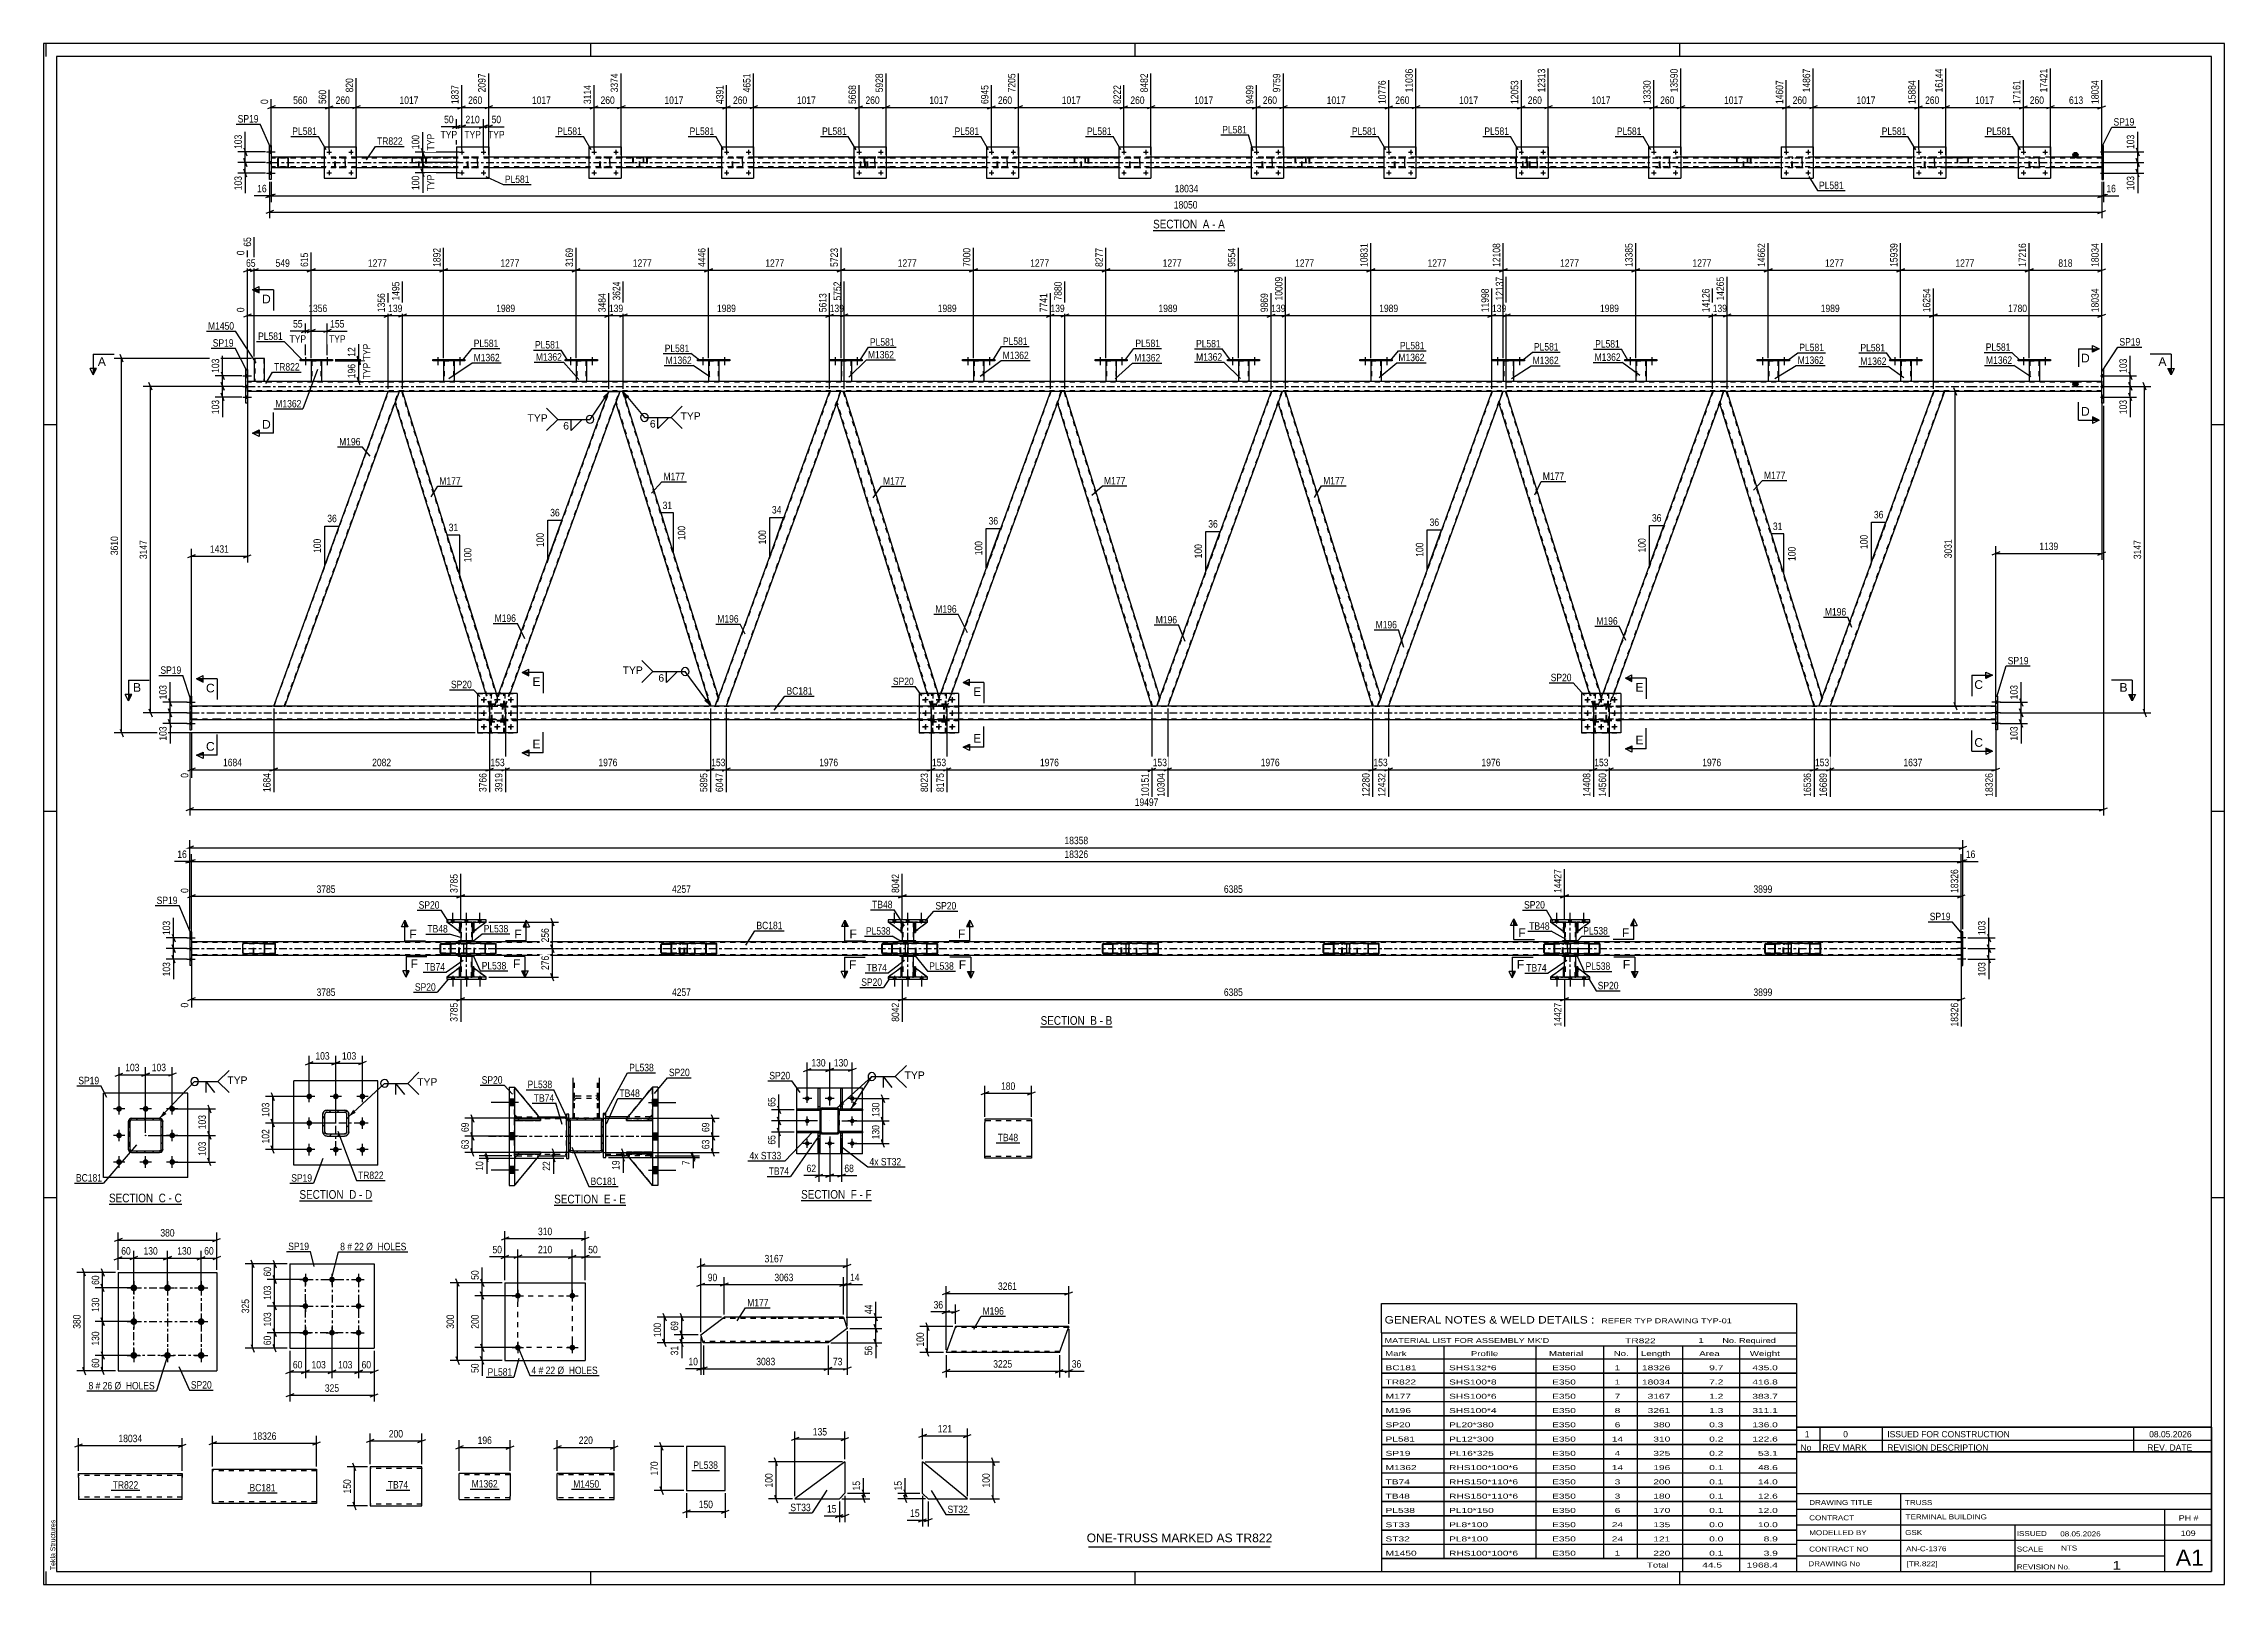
# Model space of a CAD drawing. Header units: millimetres. Extents: x 0 to 841, y 0 to 594.
import ezdxf

# ---------------------------------------------------------------- set-up
doc = ezdxf.new("R2010")
doc.units = ezdxf.units.MM
doc.linetypes.add('DXK_LINE_DOT2', pattern=[3.9198, 1.9599, -1.9599])
doc.linetypes.add('DXK_LINE_DOT3', pattern=[5.9187, 2.979, -0.9799, 0.9799, -0.9799])
doc.styles.add('Arial', font='ARIAL.TTF', dxfattribs={"height": 0.2})
doc.styles.add('Arial Narrow', font='ARIALN.TTF', dxfattribs={"height": 0.2})

# ---------------------------------------------------------------- blocks, each defined once
blk = doc.blocks.new('Unknown-318885291-1133')
at = {"color": 5, "linetype": 'Continuous'}
for p, q in [((841, 594), (0, 594)), ((0, 594), (0, 0)), ((1, 589), (1, 594)), ((836, 589), (5, 589)), ((5, 589), (5, 5)), ((211, 589), (211, 594)), ((421, 589), (421, 594)), ((631, 589), (631, 594)), ((836, 5), (836, 589)), ((841, 0), (841, 594)), ((5, 447), (0, 447)), ((841, 447), (836, 447)), ((5, 298), (0, 298)), ((841, 298), (836, 298)), ((5, 149), (0, 149)), ((841, 149), (836, 149)), ((0, 0), (841, 0)), ((1, 0), (1, 5)), ((5, 5), (836, 5)), ((211, 0), (211, 5)), ((421, 0), (421, 5)), ((631, 0), (631, 5))]:
    blk.add_line(p, q, dxfattribs=at)
at = {"color": 174, "linetype": 'Continuous', "style": 'Arial'}
blk.add_text('Tekla Structures', height=1.9102, rotation=90, dxfattribs=at).set_placement((4.5, 5.5))
blk = doc.blocks.new('Unknown-318885291-11 - 2884')
at = {"color": 6, "linetype": 'Continuous'}
blk.add_line((427.86, 522.01), (455.51, 522.01), dxfattribs=at)
at = {"color": 0, "linetype": 'Continuous'}
blk.add_wipeout([(445.97, 522.76), (445.97, 526.26), (427.86, 526.26), (427.86, 522.76)], dxfattribs=at)
blk.add_wipeout([(449.58, 522.76), (449.58, 526.26), (447.02, 526.26), (447.02, 522.76)], dxfattribs=at)
at = {"color": 7, "linetype": 'Continuous', "style": 'Arial Narrow'}
blk.add_text('SECTION ', height=3.34, dxfattribs=at).set_placement((427.86, 522.76))
at = {"color": 0, "linetype": 'Continuous'}
blk.add_wipeout([(451.9, 522.76), (451.9, 526.26), (450.63, 526.26), (450.63, 522.76)], dxfattribs=at)
blk.add_wipeout([(455.51, 522.76), (455.51, 526.26), (452.95, 526.26), (452.95, 522.76)], dxfattribs=at)
at = {"color": 7, "linetype": 'Continuous', "style": 'Arial Narrow'}
for s, p in [('A', (447.02, 522.76)), ('-', (450.63, 522.76)), ('A', (452.95, 522.76))]:
    blk.add_text(s, height=3.34, dxfattribs=at).set_placement(p)
blk = doc.blocks.new('Unknown-318885291-12 - 5760')
at = {"color": 6, "linetype": 'Continuous'}
blk.add_line((384.49, 214.98), (412.14, 214.98), dxfattribs=at)
at = {"color": 0, "linetype": 'Continuous'}
blk.add_wipeout([(402.6, 215.73), (402.6, 219.23), (384.49, 219.23), (384.49, 215.73)], dxfattribs=at)
blk.add_wipeout([(406.21, 215.73), (406.21, 219.23), (403.65, 219.23), (403.65, 215.73)], dxfattribs=at)
at = {"color": 7, "linetype": 'Continuous', "style": 'Arial Narrow'}
blk.add_text('SECTION ', height=3.34, dxfattribs=at).set_placement((384.49, 215.73))
at = {"color": 0, "linetype": 'Continuous'}
blk.add_wipeout([(408.53, 215.73), (408.53, 219.23), (407.26, 219.23), (407.26, 215.73)], dxfattribs=at)
blk.add_wipeout([(412.14, 215.73), (412.14, 219.23), (409.58, 219.23), (409.58, 215.73)], dxfattribs=at)
at = {"color": 7, "linetype": 'Continuous', "style": 'Arial Narrow'}
for s, p in [('B', (403.65, 215.73)), ('B', (409.58, 215.73)), ('-', (407.26, 215.73))]:
    blk.add_text(s, height=3.34, dxfattribs=at).set_placement(p)
blk = doc.blocks.new('Unknown-318885291-13 - 7157')
at = {"color": 6, "linetype": 'Continuous'}
blk.add_line((25.22, 146.54), (53.29, 146.54), dxfattribs=at)
at = {"color": 0, "linetype": 'Continuous'}
blk.add_wipeout([(43.32, 147.29), (43.32, 150.79), (25.22, 150.79), (25.22, 147.29)], dxfattribs=at)
blk.add_wipeout([(47.14, 147.29), (47.14, 150.79), (44.37, 150.79), (44.37, 147.29)], dxfattribs=at)
at = {"color": 7, "linetype": 'Continuous', "style": 'Arial Narrow'}
blk.add_text('SECTION ', height=3.34, dxfattribs=at).set_placement((25.22, 147.29))
at = {"color": 0, "linetype": 'Continuous'}
blk.add_wipeout([(49.47, 147.29), (49.47, 150.79), (48.19, 150.79), (48.19, 147.29)], dxfattribs=at)
blk.add_wipeout([(53.29, 147.29), (53.29, 150.79), (50.52, 150.79), (50.52, 147.29)], dxfattribs=at)
at = {"color": 7, "linetype": 'Continuous', "style": 'Arial Narrow'}
for s, p in [('C', (44.37, 147.29)), ('-', (48.19, 147.29)), ('C', (50.52, 147.29))]:
    blk.add_text(s, height=3.34, dxfattribs=at).set_placement(p)
blk = doc.blocks.new('Unknown-318885291-14 - 1609')
at = {"color": 6, "linetype": 'Continuous'}
blk.add_line((98.66, 147.9), (126.73, 147.9), dxfattribs=at)
at = {"color": 0, "linetype": 'Continuous'}
blk.add_wipeout([(116.77, 148.65), (116.77, 152.15), (98.66, 152.15), (98.66, 148.65)], dxfattribs=at)
blk.add_wipeout([(120.58, 148.65), (120.58, 152.15), (117.82, 152.15), (117.82, 148.65)], dxfattribs=at)
at = {"color": 7, "linetype": 'Continuous', "style": 'Arial Narrow'}
blk.add_text('SECTION ', height=3.34, dxfattribs=at).set_placement((98.66, 148.65))
at = {"color": 0, "linetype": 'Continuous'}
blk.add_wipeout([(122.91, 148.65), (122.91, 152.15), (121.63, 152.15), (121.63, 148.65)], dxfattribs=at)
blk.add_wipeout([(126.73, 148.65), (126.73, 152.15), (123.96, 152.15), (123.96, 148.65)], dxfattribs=at)
at = {"color": 7, "linetype": 'Continuous', "style": 'Arial Narrow'}
for s, p in [('D', (117.82, 148.65)), ('D', (123.96, 148.65)), ('-', (121.63, 148.65))]:
    blk.add_text(s, height=3.34, dxfattribs=at).set_placement(p)
blk = doc.blocks.new('Unknown-318885291-15 - 1288')
at = {"color": 6, "linetype": 'Continuous'}
blk.add_line((196.89, 146.13), (224.54, 146.13), dxfattribs=at)
at = {"color": 0, "linetype": 'Continuous'}
blk.add_wipeout([(215, 146.88), (215, 150.38), (196.89, 150.38), (196.89, 146.88)], dxfattribs=at)
blk.add_wipeout([(218.6, 146.88), (218.6, 150.38), (216.05, 150.38), (216.05, 146.88)], dxfattribs=at)
at = {"color": 7, "linetype": 'Continuous', "style": 'Arial Narrow'}
blk.add_text('SECTION ', height=3.34, dxfattribs=at).set_placement((196.89, 146.88))
at = {"color": 0, "linetype": 'Continuous'}
blk.add_wipeout([(220.93, 146.88), (220.93, 150.38), (219.65, 150.38), (219.65, 146.88)], dxfattribs=at)
blk.add_wipeout([(224.54, 146.88), (224.54, 150.38), (221.98, 150.38), (221.98, 146.88)], dxfattribs=at)
at = {"color": 7, "linetype": 'Continuous', "style": 'Arial Narrow'}
for s, p in [('E', (216.05, 146.88)), ('-', (219.65, 146.88)), ('E', (221.98, 146.88))]:
    blk.add_text(s, height=3.34, dxfattribs=at).set_placement(p)
blk = doc.blocks.new('Unknown-318885291-17 - 6285')
at = {"color": 6, "linetype": 'Continuous'}
blk.add_line((292.11, 147.94), (319.32, 147.94), dxfattribs=at)
at = {"color": 0, "linetype": 'Continuous'}
blk.add_wipeout([(310.22, 148.69), (310.22, 152.19), (292.11, 152.19), (292.11, 148.69)], dxfattribs=at)
blk.add_wipeout([(313.61, 148.69), (313.61, 152.19), (311.27, 152.19), (311.27, 148.69)], dxfattribs=at)
at = {"color": 7, "linetype": 'Continuous', "style": 'Arial Narrow'}
blk.add_text('SECTION ', height=3.34, dxfattribs=at).set_placement((292.11, 148.69))
at = {"color": 0, "linetype": 'Continuous'}
blk.add_wipeout([(315.93, 148.69), (315.93, 152.19), (314.66, 152.19), (314.66, 148.69)], dxfattribs=at)
blk.add_wipeout([(319.32, 148.69), (319.32, 152.19), (316.98, 152.19), (316.98, 148.69)], dxfattribs=at)
at = {"color": 7, "linetype": 'Continuous', "style": 'Arial Narrow'}
for s, p in [('F', (311.27, 148.69)), ('F', (316.98, 148.69)), ('-', (314.66, 148.69))]:
    blk.add_text(s, height=3.34, dxfattribs=at).set_placement(p)
blk = doc.blocks.new('Bolt-318885291-2886 - 2884')
at = {"linetype": 'Continuous'}
for points in [[(763.95, 544.17, -1), (763.07, 544.17, -1)], [(772.35, 544.17, -1), (771.47, 544.17, -1)]]:
    blk.add_hatch(color=1, dxfattribs=at).paths.add_polyline_path(points)
at = {"color": 1, "linetype": 'Continuous'}
for p, q in [((762.63, 544.17), (764.39, 544.17)), ((763.51, 545.05), (763.51, 543.29)), ((771.03, 544.17), (772.79, 544.17)), ((771.91, 545.05), (771.91, 543.29))]:
    blk.add_line(p, q, dxfattribs=at)
blk = doc.blocks.new('Bolt-318885291-2887 - 2884')
at = {"linetype": 'Continuous'}
for points in [[(763.95, 552.17, -1), (763.07, 552.17, -1)], [(772.35, 552.17, -1), (771.47, 552.17, -1)]]:
    blk.add_hatch(color=1, dxfattribs=at).paths.add_polyline_path(points)
at = {"color": 1, "linetype": 'Continuous'}
for p, q in [((762.63, 552.17), (764.39, 552.17)), ((763.51, 553.05), (763.51, 551.29)), ((771.03, 552.17), (772.79, 552.17)), ((771.91, 553.05), (771.91, 551.29))]:
    blk.add_line(p, q, dxfattribs=at)
blk = doc.blocks.new('Part-318885291-2952 - 2884')
at = {"color": 2, "linetype": 'Continuous'}
for p, q in [((108.16, 554.17), (108.16, 542.17)), ((108.16, 554.17), (120.56, 554.17)), ((120.56, 554.17), (120.56, 542.17)), ((108.16, 542.17), (120.56, 542.17))]:
    blk.add_line(p, q, dxfattribs=at)
blk = doc.blocks.new('Bolt-318885291-2888 - 2884')
at = {"linetype": 'Continuous'}
for points in [[(621.41, 544.17, -1), (620.53, 544.17, -1)], [(629.81, 544.17, -1), (628.93, 544.17, -1)]]:
    blk.add_hatch(color=1, dxfattribs=at).paths.add_polyline_path(points)
at = {"color": 1, "linetype": 'Continuous'}
for p, q in [((620.09, 544.17), (621.85, 544.17)), ((620.97, 545.05), (620.97, 543.29)), ((628.49, 544.17), (630.25, 544.17)), ((629.37, 545.05), (629.37, 543.29))]:
    blk.add_line(p, q, dxfattribs=at)
blk = doc.blocks.new('Part-318885291-2953 - 2884')
at = {"color": 2, "linetype": 'Continuous'}
for p, q in [((90.42, 549.87), (90.38, 549.69)), ((90.38, 546.65), (90.38, 549.69)), ((90.62, 549.69), (90.64, 549.78)), ((90.62, 546.65), (90.62, 549.69)), ((90.64, 549.78), (90.69, 549.86)), ((90.86, 550.17), (90.68, 550.13)), ((90.69, 549.86), (90.77, 549.91)), ((90.77, 549.91), (90.86, 549.93)), ((93.9, 550.17), (90.86, 550.17)), ((93.9, 549.93), (90.86, 549.93)), ((94.09, 550.13), (93.9, 550.17)), ((93.9, 549.93), (94, 549.91)), ((94, 549.91), (94.07, 549.86)), ((94.07, 549.86), (94.13, 549.78)), ((94.13, 549.78), (94.14, 549.69)), ((94.14, 549.69), (94.14, 546.65)), ((94.38, 549.69), (94.35, 549.87)), ((94.38, 546.65), (94.38, 549.69)), ((90.38, 546.65), (90.42, 546.46)), ((90.64, 546.55), (90.62, 546.65)), ((90.69, 546.48), (90.64, 546.55)), ((90.68, 546.2), (90.86, 546.17)), ((90.77, 546.42), (90.69, 546.48)), ((90.86, 546.41), (90.77, 546.42)), ((93.9, 546.41), (90.86, 546.41)), ((93.9, 546.17), (90.86, 546.17)), ((94, 546.42), (93.9, 546.41)), ((93.9, 546.17), (94.09, 546.2)), ((94.07, 546.48), (94, 546.42)), ((94.13, 546.55), (94.07, 546.48)), ((94.14, 546.65), (94.13, 546.55)), ((94.35, 546.46), (94.38, 546.65))]:
    blk.add_line(p, q, dxfattribs=at)
at = {"color": 7, "linetype": 'DXK_LINE_DOT2'}
for p, q in [((90.38, 549.69), (90.42, 549.87)), ((90.68, 550.13), (90.86, 550.17)), ((93.9, 550.17), (94.09, 550.13)), ((94.35, 549.87), (94.38, 549.69)), ((90.42, 546.46), (90.38, 546.65)), ((90.86, 546.17), (90.68, 546.2)), ((94.09, 546.2), (93.9, 546.17)), ((94.38, 546.65), (94.35, 546.46))]:
    blk.add_line(p, q, dxfattribs=at)
at = {"color": 2, "linetype": 'Continuous'}
for centre, start, end in [((90.86, 549.69), 112.5, 157.5), ((93.9, 549.69), 22.5, 67.5), ((90.86, 546.65), 202.5, 247.5), ((93.9, 546.65), 292.5, 337.5)]:
    blk.add_arc(centre, 0.48, start, end, dxfattribs=at)
at = {"color": 7, "linetype": 'DXK_LINE_DOT2'}
for centre, start, end in [((90.86, 549.69), 112.5, 157.5), ((93.9, 549.69), 22.5, 67.5), ((90.86, 546.65), 202.5, 247.5), ((93.9, 546.65), 292.5, 337.5)]:
    blk.add_arc(centre, 0.48, start, end, dxfattribs=at)
blk = doc.blocks.new('Bolt-318885291-2889 - 2884')
at = {"linetype": 'Continuous'}
for points in [[(621.41, 552.17, -1), (620.53, 552.17, -1)], [(629.81, 552.17, -1), (628.93, 552.17, -1)]]:
    blk.add_hatch(color=1, dxfattribs=at).paths.add_polyline_path(points)
at = {"color": 1, "linetype": 'Continuous'}
for p, q in [((620.09, 552.17), (621.85, 552.17)), ((620.97, 553.05), (620.97, 551.29)), ((628.49, 552.17), (630.25, 552.17)), ((629.37, 553.05), (629.37, 551.29))]:
    blk.add_line(p, q, dxfattribs=at)
blk = doc.blocks.new('Bolt-318885291-2954 - 2884')
at = {"linetype": 'Continuous'}
for points in [[(366, 544.17, -1), (365.12, 544.17, -1)], [(374.4, 544.17, -1), (373.52, 544.17, -1)]]:
    blk.add_hatch(color=1, dxfattribs=at).paths.add_polyline_path(points)
at = {"color": 1, "linetype": 'Continuous'}
for p, q in [((364.68, 544.17), (366.44, 544.17)), ((365.56, 545.05), (365.56, 543.29)), ((373.08, 544.17), (374.84, 544.17)), ((373.96, 545.05), (373.96, 543.29))]:
    blk.add_line(p, q, dxfattribs=at)
blk = doc.blocks.new('Bolt-318885291-2890 - 2884')
at = {"linetype": 'Continuous'}
for points in [[(314.92, 544.17, -1), (314.04, 544.17, -1)], [(323.32, 544.17, -1), (322.44, 544.17, -1)]]:
    blk.add_hatch(color=1, dxfattribs=at).paths.add_polyline_path(points)
at = {"color": 1, "linetype": 'Continuous'}
for p, q in [((313.6, 544.17), (315.36, 544.17)), ((314.48, 545.05), (314.48, 543.29)), ((322, 544.17), (323.76, 544.17)), ((322.88, 545.05), (322.88, 543.29))]:
    blk.add_line(p, q, dxfattribs=at)
blk = doc.blocks.new('Bolt-318885291-2955 - 2884')
at = {"linetype": 'Continuous'}
for points in [[(366, 552.17, -1), (365.12, 552.17, -1)], [(374.4, 552.17, -1), (373.52, 552.17, -1)]]:
    blk.add_hatch(color=1, dxfattribs=at).paths.add_polyline_path(points)
at = {"color": 1, "linetype": 'Continuous'}
for p, q in [((364.68, 552.17), (366.44, 552.17)), ((365.56, 553.05), (365.56, 551.29)), ((373.08, 552.17), (374.84, 552.17)), ((373.96, 553.05), (373.96, 551.29))]:
    blk.add_line(p, q, dxfattribs=at)
blk = doc.blocks.new('Bolt-318885291-2891 - 2884')
at = {"linetype": 'Continuous'}
for points in [[(314.92, 552.17, -1), (314.04, 552.17, -1)], [(323.32, 552.17, -1), (322.44, 552.17, -1)]]:
    blk.add_hatch(color=1, dxfattribs=at).paths.add_polyline_path(points)
at = {"color": 1, "linetype": 'Continuous'}
for p, q in [((313.6, 552.17), (315.36, 552.17)), ((314.48, 553.05), (314.48, 551.29)), ((322, 552.17), (323.76, 552.17)), ((322.88, 553.05), (322.88, 551.29))]:
    blk.add_line(p, q, dxfattribs=at)
blk = doc.blocks.new('Bolt-318885291-2892 - 2884')
at = {"linetype": 'Continuous'}
for points in [[(417.08, 544.17, -1), (416.2, 544.17, -1)], [(425.48, 544.17, -1), (424.6, 544.17, -1)]]:
    blk.add_hatch(color=1, dxfattribs=at).paths.add_polyline_path(points)
at = {"color": 1, "linetype": 'Continuous'}
for p, q in [((415.76, 544.17), (417.52, 544.17)), ((416.64, 545.05), (416.64, 543.29)), ((424.16, 544.17), (425.92, 544.17)), ((425.04, 545.05), (425.04, 543.29))]:
    blk.add_line(p, q, dxfattribs=at)
blk = doc.blocks.new('Bolt-318885291-2893 - 2884')
at = {"linetype": 'Continuous'}
for points in [[(417.08, 552.17, -1), (416.2, 552.17, -1)], [(425.48, 552.17, -1), (424.6, 552.17, -1)]]:
    blk.add_hatch(color=1, dxfattribs=at).paths.add_polyline_path(points)
at = {"color": 1, "linetype": 'Continuous'}
for p, q in [((415.76, 552.17), (417.52, 552.17)), ((416.64, 553.05), (416.64, 551.29)), ((424.16, 552.17), (425.92, 552.17)), ((425.04, 553.05), (425.04, 551.29))]:
    blk.add_line(p, q, dxfattribs=at)
blk = doc.blocks.new('Bolt-318885291-2894 - 2884')
at = {"linetype": 'Continuous'}
for points in [[(468.16, 544.17, -1), (467.28, 544.17, -1)], [(476.56, 544.17, -1), (475.68, 544.17, -1)]]:
    blk.add_hatch(color=1, dxfattribs=at).paths.add_polyline_path(points)
at = {"color": 1, "linetype": 'Continuous'}
for p, q in [((466.84, 544.17), (468.6, 544.17)), ((467.72, 545.05), (467.72, 543.29)), ((475.24, 544.17), (477, 544.17)), ((476.12, 545.05), (476.12, 543.29))]:
    blk.add_line(p, q, dxfattribs=at)
blk = doc.blocks.new('Bolt-318885291-2895 - 2884')
at = {"linetype": 'Continuous'}
for points in [[(468.16, 552.17, -1), (467.28, 552.17, -1)], [(476.56, 552.17, -1), (475.68, 552.17, -1)]]:
    blk.add_hatch(color=1, dxfattribs=at).paths.add_polyline_path(points)
at = {"color": 1, "linetype": 'Continuous'}
for p, q in [((466.84, 552.17), (468.6, 552.17)), ((467.72, 553.05), (467.72, 551.29)), ((475.24, 552.17), (477, 552.17)), ((476.12, 553.05), (476.12, 551.29))]:
    blk.add_line(p, q, dxfattribs=at)
blk = doc.blocks.new('Part-318885291-2960 - 2884')
at = {"color": 2, "linetype": 'Continuous'}
for p, q in [((312.48, 554.17), (312.48, 542.17)), ((312.48, 554.17), (324.88, 554.17)), ((324.88, 554.17), (324.88, 542.17)), ((312.48, 542.17), (324.88, 542.17))]:
    blk.add_line(p, q, dxfattribs=at)
blk = doc.blocks.new('Bolt-318885291-2896 - 2884')
at = {"linetype": 'Continuous'}
for points in [[(519.24, 544.17, -1), (518.36, 544.17, -1)], [(527.64, 544.17, -1), (526.76, 544.17, -1)]]:
    blk.add_hatch(color=1, dxfattribs=at).paths.add_polyline_path(points)
at = {"color": 1, "linetype": 'Continuous'}
for p, q in [((517.92, 544.17), (519.68, 544.17)), ((518.8, 545.05), (518.8, 543.29)), ((526.32, 544.17), (528.08, 544.17)), ((527.2, 545.05), (527.2, 543.29))]:
    blk.add_line(p, q, dxfattribs=at)
blk = doc.blocks.new('Part-318885291-2961 - 2884')
at = {"color": 7, "linetype": 'DXK_LINE_DOT2'}
for p, q in [((265.6, 549.69), (265.64, 549.87)), ((265.64, 549.87), (265.6, 549.69)), ((265.6, 546.65), (265.6, 549.69)), ((265.84, 549.69), (265.86, 549.78)), ((265.84, 546.65), (265.84, 549.69)), ((265.86, 549.78), (265.91, 549.86)), ((265.9, 550.13), (266.08, 550.17)), ((266.08, 550.17), (265.9, 550.13)), ((265.91, 549.86), (265.99, 549.91)), ((265.99, 549.91), (266.08, 549.93)), ((269.12, 550.17), (266.08, 550.17)), ((269.12, 549.93), (266.08, 549.93)), ((269.12, 550.17), (269.31, 550.13)), ((269.31, 550.13), (269.12, 550.17)), ((269.12, 549.93), (269.21, 549.91)), ((269.21, 549.91), (269.29, 549.86)), ((269.29, 549.86), (269.34, 549.78)), ((269.34, 549.78), (269.36, 549.69)), ((269.36, 549.69), (269.36, 546.65)), ((269.57, 549.87), (269.6, 549.69)), ((269.6, 549.69), (269.57, 549.87)), ((269.6, 546.65), (269.6, 549.69)), ((265.64, 546.46), (265.6, 546.65)), ((265.6, 546.65), (265.64, 546.46)), ((265.86, 546.55), (265.84, 546.65)), ((265.91, 546.48), (265.86, 546.55)), ((266.08, 546.17), (265.9, 546.2)), ((265.9, 546.2), (266.08, 546.17)), ((265.99, 546.42), (265.91, 546.48)), ((266.08, 546.41), (265.99, 546.42)), ((269.12, 546.41), (266.08, 546.41)), ((269.12, 546.17), (266.08, 546.17)), ((269.21, 546.42), (269.12, 546.41)), ((269.31, 546.2), (269.12, 546.17)), ((269.12, 546.17), (269.31, 546.2)), ((269.29, 546.48), (269.21, 546.42)), ((269.34, 546.55), (269.29, 546.48)), ((269.36, 546.65), (269.34, 546.55)), ((269.6, 546.65), (269.57, 546.46)), ((269.57, 546.46), (269.6, 546.65))]:
    blk.add_line(p, q, dxfattribs=at)
at = {"color": 7, "linetype": 'DXK_LINE_DOT3'}
blk.add_line((267.6, 548.17), (267.6, 548.17), dxfattribs=at)
at = {"color": 7, "linetype": 'DXK_LINE_DOT2'}
for centre, start, end in [((266.08, 549.69), 112.5, 157.5), ((266.08, 549.69), 112.5, 157.5), ((269.12, 549.69), 22.5, 67.5), ((269.12, 549.69), 22.5, 67.5), ((266.08, 546.65), 202.5, 247.5), ((266.08, 546.65), 202.5, 247.5), ((269.12, 546.65), 292.5, 337.5), ((269.12, 546.65), 292.5, 337.5)]:
    blk.add_arc(centre, 0.48, start, end, dxfattribs=at)
blk = doc.blocks.new('Bolt-318885291-2897 - 2884')
at = {"linetype": 'Continuous'}
for points in [[(519.24, 552.17, -1), (518.36, 552.17, -1)], [(527.64, 552.17, -1), (526.76, 552.17, -1)]]:
    blk.add_hatch(color=1, dxfattribs=at).paths.add_polyline_path(points)
at = {"color": 1, "linetype": 'Continuous'}
for p, q in [((517.92, 552.17), (519.68, 552.17)), ((518.8, 553.05), (518.8, 551.29)), ((526.32, 552.17), (528.08, 552.17)), ((527.2, 553.05), (527.2, 551.29))]:
    blk.add_line(p, q, dxfattribs=at)
blk = doc.blocks.new('Part-318885291-2966 - 2884')
at = {"color": 2, "linetype": 'Continuous'}
for p, q in [((261.4, 554.17), (261.4, 542.17)), ((261.4, 554.17), (273.8, 554.17)), ((273.8, 554.17), (273.8, 542.17)), ((261.4, 542.17), (273.8, 542.17))]:
    blk.add_line(p, q, dxfattribs=at)
blk = doc.blocks.new('Part-318885291-2902 - 2884')
at = {"color": 2, "linetype": 'Continuous'}
for p, q in [((721.13, 554.17), (721.13, 542.17)), ((721.13, 554.17), (733.53, 554.17)), ((733.53, 554.17), (733.53, 542.17)), ((721.13, 542.17), (733.53, 542.17))]:
    blk.add_line(p, q, dxfattribs=at)
blk = doc.blocks.new('Part-318885291-2967 - 2884')
at = {"color": 7, "linetype": 'DXK_LINE_DOT2'}
for p, q in [((214.52, 549.69), (214.56, 549.87)), ((214.56, 549.87), (214.52, 549.69)), ((214.52, 546.65), (214.52, 549.69)), ((214.76, 549.69), (214.78, 549.78)), ((214.76, 546.65), (214.76, 549.69)), ((214.78, 549.78), (214.83, 549.86)), ((214.82, 550.13), (215, 550.17)), ((215, 550.17), (214.82, 550.13)), ((214.83, 549.86), (214.91, 549.91)), ((214.91, 549.91), (215, 549.93)), ((218.04, 550.17), (215, 550.17)), ((218.04, 549.93), (215, 549.93)), ((218.04, 550.17), (218.22, 550.13)), ((218.22, 550.13), (218.04, 550.17)), ((218.04, 549.93), (218.13, 549.91)), ((218.13, 549.91), (218.21, 549.86)), ((218.21, 549.86), (218.26, 549.78)), ((218.26, 549.78), (218.28, 549.69)), ((218.28, 549.69), (218.28, 546.65)), ((218.48, 549.87), (218.52, 549.69)), ((218.52, 549.69), (218.48, 549.87)), ((218.52, 546.65), (218.52, 549.69)), ((214.56, 546.46), (214.52, 546.65)), ((214.52, 546.65), (214.56, 546.46)), ((214.78, 546.55), (214.76, 546.65)), ((214.83, 546.48), (214.78, 546.55)), ((215, 546.17), (214.82, 546.2)), ((214.82, 546.2), (215, 546.17)), ((214.91, 546.42), (214.83, 546.48)), ((215, 546.41), (214.91, 546.42)), ((218.04, 546.41), (215, 546.41)), ((218.04, 546.17), (215, 546.17)), ((218.13, 546.42), (218.04, 546.41)), ((218.22, 546.2), (218.04, 546.17)), ((218.04, 546.17), (218.22, 546.2)), ((218.21, 546.48), (218.13, 546.42)), ((218.26, 546.55), (218.21, 546.48)), ((218.28, 546.65), (218.26, 546.55)), ((218.52, 546.65), (218.48, 546.46)), ((218.48, 546.46), (218.52, 546.65))]:
    blk.add_line(p, q, dxfattribs=at)
at = {"color": 7, "linetype": 'DXK_LINE_DOT3'}
blk.add_line((216.52, 548.17), (216.52, 548.17), dxfattribs=at)
at = {"color": 7, "linetype": 'DXK_LINE_DOT2'}
for centre, start, end in [((215, 549.69), 112.5, 157.5), ((215, 549.69), 112.5, 157.5), ((218.04, 549.69), 22.5, 67.5), ((218.04, 549.69), 22.5, 67.5), ((215, 546.65), 202.5, 247.5), ((215, 546.65), 202.5, 247.5), ((218.04, 546.65), 292.5, 337.5), ((218.04, 546.65), 292.5, 337.5)]:
    blk.add_arc(centre, 0.48, start, end, dxfattribs=at)
blk = doc.blocks.new('Part-318885291-2903 - 2884')
at = {"color": 7, "linetype": 'DXK_LINE_DOT2'}
for p, q in [((765.71, 549.69), (765.74, 549.87)), ((765.74, 549.87), (765.71, 549.69)), ((765.71, 546.65), (765.71, 549.69)), ((765.95, 549.69), (765.96, 549.78)), ((765.95, 546.65), (765.95, 549.69)), ((765.96, 549.78), (766.02, 549.86)), ((766, 550.13), (766.19, 550.17)), ((766.19, 550.17), (766, 550.13)), ((766.02, 549.86), (766.09, 549.91)), ((766.09, 549.91), (766.19, 549.93)), ((769.23, 550.17), (766.19, 550.17)), ((769.23, 549.93), (766.19, 549.93)), ((769.23, 550.17), (769.41, 550.13)), ((769.41, 550.13), (769.23, 550.17)), ((769.23, 549.93), (769.32, 549.91)), ((769.32, 549.91), (769.4, 549.86)), ((769.4, 549.86), (769.45, 549.78)), ((769.45, 549.78), (769.47, 549.69)), ((769.47, 549.69), (769.47, 546.65)), ((769.67, 549.87), (769.71, 549.69)), ((769.71, 549.69), (769.67, 549.87)), ((769.71, 546.65), (769.71, 549.69)), ((765.74, 546.46), (765.71, 546.65)), ((765.71, 546.65), (765.74, 546.46)), ((765.96, 546.55), (765.95, 546.65)), ((766.02, 546.48), (765.96, 546.55)), ((766.19, 546.17), (766, 546.2)), ((766, 546.2), (766.19, 546.17)), ((766.09, 546.42), (766.02, 546.48)), ((766.19, 546.41), (766.09, 546.42)), ((769.23, 546.41), (766.19, 546.41)), ((769.23, 546.17), (766.19, 546.17)), ((769.32, 546.42), (769.23, 546.41)), ((769.41, 546.2), (769.23, 546.17)), ((769.23, 546.17), (769.41, 546.2)), ((769.4, 546.48), (769.32, 546.42)), ((769.45, 546.55), (769.4, 546.48)), ((769.47, 546.65), (769.45, 546.55)), ((769.71, 546.65), (769.67, 546.46)), ((769.67, 546.46), (769.71, 546.65))]:
    blk.add_line(p, q, dxfattribs=at)
at = {"color": 7, "linetype": 'DXK_LINE_DOT3'}
blk.add_line((767.71, 548.17), (767.71, 548.17), dxfattribs=at)
at = {"color": 7, "linetype": 'DXK_LINE_DOT2'}
for centre, start, end in [((766.19, 549.69), 112.5, 157.5), ((766.19, 549.69), 112.5, 157.5), ((769.23, 549.69), 22.5, 67.5), ((769.23, 549.69), 22.5, 67.5), ((766.19, 546.65), 202.5, 247.5), ((766.19, 546.65), 202.5, 247.5), ((769.23, 546.65), 292.5, 337.5), ((769.23, 546.65), 292.5, 337.5)]:
    blk.add_arc(centre, 0.48, start, end, dxfattribs=at)
blk = doc.blocks.new('Bolt-318885291-3089 - 2884')
at = {"linetype": 'Continuous'}
for points in [[(87.78, 551.83), (87.78, 552.71), (87.14, 552.71), (87.14, 551.83)], [(87.78, 551.83), (87.78, 552.71), (87.14, 552.71), (87.14, 551.83)], [(87.78, 551.83), (87.78, 552.71), (87.14, 552.71), (87.14, 551.83)], [(87.78, 547.73), (87.78, 548.61), (87.14, 548.61), (87.14, 547.73)], [(87.78, 547.73), (87.78, 548.61), (87.14, 548.61), (87.14, 547.73)], [(87.78, 543.63), (87.78, 544.51), (87.14, 544.51), (87.14, 543.63)], [(87.78, 543.63), (87.78, 544.51), (87.14, 544.51), (87.14, 543.63)], [(87.78, 543.63), (87.78, 544.51), (87.14, 544.51), (87.14, 543.63)]]:
    blk.add_hatch(color=1, dxfattribs=at).paths.add_polyline_path(points)
at = {"color": 1, "linetype": 'Continuous'}
for p, q in [((85.98, 552.27), (89.3, 552.27)), ((85.98, 552.27), (89.3, 552.27)), ((85.98, 552.27), (89.3, 552.27)), ((85.98, 548.17), (89.3, 548.17)), ((85.98, 548.17), (89.3, 548.17)), ((87.14, 552.71), (87.78, 552.71)), ((87.14, 552.71), (87.78, 552.71)), ((87.14, 552.71), (87.78, 552.71)), ((87.14, 551.83), (87.78, 551.83)), ((87.14, 551.83), (87.78, 551.83)), ((87.14, 551.83), (87.78, 551.83)), ((87.14, 548.61), (87.78, 548.61)), ((87.14, 548.61), (87.78, 548.61)), ((87.14, 547.73), (87.78, 547.73)), ((87.14, 547.73), (87.78, 547.73)), ((85.98, 544.07), (89.3, 544.07)), ((85.98, 544.07), (89.3, 544.07)), ((85.98, 544.07), (89.3, 544.07)), ((87.14, 544.51), (87.78, 544.51)), ((87.14, 544.51), (87.78, 544.51)), ((87.14, 544.51), (87.78, 544.51)), ((87.14, 543.63), (87.78, 543.63)), ((87.14, 543.63), (87.78, 543.63)), ((87.14, 543.63), (87.78, 543.63))]:
    blk.add_line(p, q, dxfattribs=at)
blk = doc.blocks.new('Part-318885291-2972 - 2884')
at = {"color": 2, "linetype": 'Continuous'}
for p, q in [((210.32, 554.17), (210.32, 542.17)), ((210.32, 554.17), (222.72, 554.17)), ((222.72, 554.17), (222.72, 542.17)), ((210.32, 542.17), (222.72, 542.17))]:
    blk.add_line(p, q, dxfattribs=at)
blk = doc.blocks.new('Part-318885291-2908 - 2884')
at = {"color": 2, "linetype": 'Continuous'}
for p, q in [((761.51, 554.17), (761.51, 542.17)), ((761.51, 554.17), (773.91, 554.17)), ((773.91, 554.17), (773.91, 542.17)), ((761.51, 542.17), (773.91, 542.17))]:
    blk.add_line(p, q, dxfattribs=at)
blk = doc.blocks.new('Part-318885291-2973 - 2884')
at = {"color": 7, "linetype": 'DXK_LINE_DOT2'}
for p, q in [((163.44, 549.69), (163.48, 549.87)), ((163.48, 549.87), (163.44, 549.69)), ((163.44, 546.65), (163.44, 549.69)), ((163.68, 549.69), (163.7, 549.78)), ((163.68, 546.65), (163.68, 549.69)), ((163.7, 549.78), (163.75, 549.86)), ((163.74, 550.13), (163.92, 550.17)), ((163.92, 550.17), (163.74, 550.13)), ((163.75, 549.86), (163.83, 549.91)), ((163.83, 549.91), (163.92, 549.93)), ((166.96, 550.17), (163.92, 550.17)), ((166.96, 549.93), (163.92, 549.93)), ((166.96, 550.17), (167.14, 550.13)), ((167.14, 550.13), (166.96, 550.17)), ((166.96, 549.93), (167.05, 549.91)), ((167.05, 549.91), (167.13, 549.86)), ((167.13, 549.86), (167.18, 549.78)), ((167.18, 549.78), (167.2, 549.69)), ((167.2, 549.69), (167.2, 546.65)), ((167.4, 549.87), (167.44, 549.69)), ((167.44, 549.69), (167.4, 549.87)), ((167.44, 546.65), (167.44, 549.69)), ((163.48, 546.46), (163.44, 546.65)), ((163.44, 546.65), (163.48, 546.46)), ((163.7, 546.55), (163.68, 546.65)), ((163.75, 546.48), (163.7, 546.55)), ((163.92, 546.17), (163.74, 546.2)), ((163.74, 546.2), (163.92, 546.17)), ((163.83, 546.42), (163.75, 546.48)), ((163.92, 546.41), (163.83, 546.42)), ((166.96, 546.41), (163.92, 546.41)), ((166.96, 546.17), (163.92, 546.17)), ((167.05, 546.42), (166.96, 546.41)), ((167.14, 546.2), (166.96, 546.17)), ((166.96, 546.17), (167.14, 546.2)), ((167.13, 546.48), (167.05, 546.42)), ((167.18, 546.55), (167.13, 546.48)), ((167.2, 546.65), (167.18, 546.55)), ((167.44, 546.65), (167.4, 546.46)), ((167.4, 546.46), (167.44, 546.65))]:
    blk.add_line(p, q, dxfattribs=at)
at = {"color": 7, "linetype": 'DXK_LINE_DOT3'}
blk.add_line((165.44, 548.17), (165.44, 548.17), dxfattribs=at)
at = {"color": 7, "linetype": 'DXK_LINE_DOT2'}
for centre, start, end in [((163.92, 549.69), 112.5, 157.5), ((163.92, 549.69), 112.5, 157.5), ((166.96, 549.69), 22.5, 67.5), ((166.96, 549.69), 22.5, 67.5), ((163.92, 546.65), 202.5, 247.5), ((163.92, 546.65), 202.5, 247.5), ((166.96, 546.65), 292.5, 337.5), ((166.96, 546.65), 292.5, 337.5)]:
    blk.add_arc(centre, 0.48, start, end, dxfattribs=at)
blk = doc.blocks.new('Part-318885291-2909 - 2884')
at = {"color": 7, "linetype": 'DXK_LINE_DOT2'}
for p, q in [((316.68, 549.69), (316.72, 549.87)), ((316.72, 549.87), (316.68, 549.69)), ((316.68, 546.65), (316.68, 549.69)), ((316.92, 549.69), (316.94, 549.78)), ((316.92, 546.65), (316.92, 549.69)), ((316.94, 549.78), (316.99, 549.86)), ((316.98, 550.13), (317.16, 550.17)), ((317.16, 550.17), (316.98, 550.13)), ((316.99, 549.86), (317.07, 549.91)), ((317.07, 549.91), (317.16, 549.93)), ((320.2, 550.17), (317.16, 550.17)), ((320.2, 549.93), (317.16, 549.93)), ((320.2, 550.17), (320.39, 550.13)), ((320.39, 550.13), (320.2, 550.17)), ((320.2, 549.93), (320.29, 549.91)), ((320.29, 549.91), (320.37, 549.86)), ((320.37, 549.86), (320.42, 549.78)), ((320.42, 549.78), (320.44, 549.69)), ((320.44, 549.69), (320.44, 546.65)), ((320.65, 549.87), (320.68, 549.69)), ((320.68, 549.69), (320.65, 549.87)), ((320.68, 546.65), (320.68, 549.69)), ((316.72, 546.46), (316.68, 546.65)), ((316.68, 546.65), (316.72, 546.46)), ((316.94, 546.55), (316.92, 546.65)), ((316.99, 546.48), (316.94, 546.55)), ((317.16, 546.17), (316.98, 546.2)), ((316.98, 546.2), (317.16, 546.17)), ((317.07, 546.42), (316.99, 546.48)), ((317.16, 546.41), (317.07, 546.42)), ((320.2, 546.41), (317.16, 546.41)), ((320.2, 546.17), (317.16, 546.17)), ((320.29, 546.42), (320.2, 546.41)), ((320.39, 546.2), (320.2, 546.17)), ((320.2, 546.17), (320.39, 546.2)), ((320.37, 546.48), (320.29, 546.42)), ((320.42, 546.55), (320.37, 546.48)), ((320.44, 546.65), (320.42, 546.55)), ((320.68, 546.65), (320.65, 546.46)), ((320.65, 546.46), (320.68, 546.65))]:
    blk.add_line(p, q, dxfattribs=at)
at = {"color": 7, "linetype": 'DXK_LINE_DOT3'}
blk.add_line((318.68, 548.17), (318.68, 548.17), dxfattribs=at)
at = {"color": 7, "linetype": 'DXK_LINE_DOT2'}
for centre, start, end in [((317.16, 549.69), 112.5, 157.5), ((317.16, 549.69), 112.5, 157.5), ((320.2, 549.69), 22.5, 67.5), ((320.2, 549.69), 22.5, 67.5), ((317.16, 546.65), 202.5, 247.5), ((317.16, 546.65), 202.5, 247.5), ((320.2, 546.65), 292.5, 337.5), ((320.2, 546.65), 292.5, 337.5)]:
    blk.add_arc(centre, 0.48, start, end, dxfattribs=at)
blk = doc.blocks.new('Part-318885291-2978 - 2884')
at = {"color": 2, "linetype": 'Continuous'}
for p, q in [((516.8, 554.17), (516.8, 542.17)), ((516.8, 554.17), (529.2, 554.17)), ((529.2, 554.17), (529.2, 542.17)), ((516.8, 542.17), (529.2, 542.17))]:
    blk.add_line(p, q, dxfattribs=at)
blk = doc.blocks.new('Part-318885291-2914 - 2884')
at = {"color": 2, "linetype": 'Continuous'}
for p, q in [((363.56, 554.17), (363.56, 542.17)), ((363.56, 554.17), (375.96, 554.17)), ((375.96, 554.17), (375.96, 542.17)), ((363.56, 542.17), (375.96, 542.17))]:
    blk.add_line(p, q, dxfattribs=at)
blk = doc.blocks.new('Part-318885291-2979 - 2884')
at = {"color": 7, "linetype": 'DXK_LINE_DOT2'}
for p, q in [((572.08, 549.69), (572.12, 549.87)), ((572.12, 549.87), (572.08, 549.69)), ((572.08, 546.65), (572.08, 549.69)), ((572.32, 549.69), (572.34, 549.78)), ((572.32, 546.65), (572.32, 549.69)), ((572.34, 549.78), (572.39, 549.86)), ((572.38, 550.13), (572.56, 550.17)), ((572.56, 550.17), (572.38, 550.13)), ((572.39, 549.86), (572.47, 549.91)), ((572.47, 549.91), (572.56, 549.93)), ((575.6, 550.17), (572.56, 550.17)), ((575.6, 549.93), (572.56, 549.93)), ((575.6, 550.17), (575.79, 550.13)), ((575.79, 550.13), (575.6, 550.17)), ((575.6, 549.93), (575.7, 549.91)), ((575.7, 549.91), (575.77, 549.86)), ((575.77, 549.86), (575.83, 549.78)), ((575.83, 549.78), (575.84, 549.69)), ((575.84, 549.69), (575.84, 546.65)), ((576.05, 549.87), (576.08, 549.69)), ((576.08, 549.69), (576.05, 549.87)), ((576.08, 546.65), (576.08, 549.69)), ((572.12, 546.46), (572.08, 546.65)), ((572.08, 546.65), (572.12, 546.46)), ((572.34, 546.55), (572.32, 546.65)), ((572.39, 546.48), (572.34, 546.55)), ((572.56, 546.17), (572.38, 546.2)), ((572.38, 546.2), (572.56, 546.17)), ((572.47, 546.42), (572.39, 546.48)), ((572.56, 546.41), (572.47, 546.42)), ((575.6, 546.41), (572.56, 546.41)), ((575.6, 546.17), (572.56, 546.17)), ((575.7, 546.42), (575.6, 546.41)), ((575.79, 546.2), (575.6, 546.17)), ((575.6, 546.17), (575.79, 546.2)), ((575.77, 546.48), (575.7, 546.42)), ((575.83, 546.55), (575.77, 546.48)), ((575.84, 546.65), (575.83, 546.55)), ((576.08, 546.65), (576.05, 546.46)), ((576.05, 546.46), (576.08, 546.65))]:
    blk.add_line(p, q, dxfattribs=at)
at = {"color": 7, "linetype": 'DXK_LINE_DOT3'}
blk.add_line((574.08, 548.17), (574.08, 548.17), dxfattribs=at)
at = {"color": 7, "linetype": 'DXK_LINE_DOT2'}
for centre, start, end in [((572.56, 549.69), 112.5, 157.5), ((572.56, 549.69), 112.5, 157.5), ((575.6, 549.69), 22.5, 67.5), ((575.6, 549.69), 22.5, 67.5), ((572.56, 546.65), 202.5, 247.5), ((572.56, 546.65), 202.5, 247.5), ((575.6, 546.65), 292.5, 337.5), ((575.6, 546.65), 292.5, 337.5)]:
    blk.add_arc(centre, 0.48, start, end, dxfattribs=at)
blk = doc.blocks.new('Part-318885291-2915 - 2884')
at = {"color": 7, "linetype": 'DXK_LINE_DOT2'}
for p, q in [((418.84, 549.69), (418.88, 549.87)), ((418.88, 549.87), (418.84, 549.69)), ((418.84, 546.65), (418.84, 549.69)), ((419.08, 549.69), (419.1, 549.78)), ((419.08, 546.65), (419.08, 549.69)), ((419.1, 549.78), (419.15, 549.86)), ((419.14, 550.13), (419.32, 550.17)), ((419.32, 550.17), (419.14, 550.13)), ((419.15, 549.86), (419.23, 549.91)), ((419.23, 549.91), (419.32, 549.93)), ((422.36, 550.17), (419.32, 550.17)), ((422.36, 549.93), (419.32, 549.93)), ((422.36, 550.17), (422.55, 550.13)), ((422.55, 550.13), (422.36, 550.17)), ((422.36, 549.93), (422.45, 549.91)), ((422.45, 549.91), (422.53, 549.86)), ((422.53, 549.86), (422.58, 549.78)), ((422.58, 549.78), (422.6, 549.69)), ((422.6, 549.69), (422.6, 546.65)), ((422.81, 549.87), (422.84, 549.69)), ((422.84, 549.69), (422.81, 549.87)), ((422.84, 546.65), (422.84, 549.69)), ((418.88, 546.46), (418.84, 546.65)), ((418.84, 546.65), (418.88, 546.46)), ((419.1, 546.55), (419.08, 546.65)), ((419.15, 546.48), (419.1, 546.55)), ((419.32, 546.17), (419.14, 546.2)), ((419.14, 546.2), (419.32, 546.17)), ((419.23, 546.42), (419.15, 546.48)), ((419.32, 546.41), (419.23, 546.42)), ((422.36, 546.41), (419.32, 546.41)), ((422.36, 546.17), (419.32, 546.17)), ((422.45, 546.42), (422.36, 546.41)), ((422.55, 546.2), (422.36, 546.17)), ((422.36, 546.17), (422.55, 546.2)), ((422.53, 546.48), (422.45, 546.42)), ((422.58, 546.55), (422.53, 546.48)), ((422.6, 546.65), (422.58, 546.55)), ((422.84, 546.65), (422.81, 546.46)), ((422.81, 546.46), (422.84, 546.65))]:
    blk.add_line(p, q, dxfattribs=at)
at = {"color": 7, "linetype": 'DXK_LINE_DOT3'}
blk.add_line((420.84, 548.17), (420.84, 548.17), dxfattribs=at)
at = {"color": 7, "linetype": 'DXK_LINE_DOT2'}
for centre, start, end in [((419.32, 549.69), 112.5, 157.5), ((419.32, 549.69), 112.5, 157.5), ((422.36, 549.69), 22.5, 67.5), ((422.36, 549.69), 22.5, 67.5), ((419.32, 546.65), 202.5, 247.5), ((419.32, 546.65), 202.5, 247.5), ((422.36, 546.65), 292.5, 337.5), ((422.36, 546.65), 292.5, 337.5)]:
    blk.add_arc(centre, 0.48, start, end, dxfattribs=at)
blk = doc.blocks.new('Part-318885291-2984 - 2884')
at = {"color": 2, "linetype": 'Continuous'}
for p, q in [((567.88, 554.17), (567.88, 542.17)), ((567.88, 554.17), (580.28, 554.17)), ((580.28, 554.17), (580.28, 542.17)), ((567.88, 542.17), (580.28, 542.17))]:
    blk.add_line(p, q, dxfattribs=at)
blk = doc.blocks.new('Part-318885291-2920 - 2884')
at = {"color": 2, "linetype": 'Continuous'}
for p, q in [((414.64, 554.17), (414.64, 542.17)), ((414.64, 554.17), (427.04, 554.17)), ((427.04, 554.17), (427.04, 542.17)), ((414.64, 542.17), (427.04, 542.17))]:
    blk.add_line(p, q, dxfattribs=at)
blk = doc.blocks.new('Part-318885291-2985 - 2884')
at = {"color": 7, "linetype": 'DXK_LINE_DOT2'}
for p, q in [((623.17, 549.69), (623.2, 549.87)), ((623.2, 549.87), (623.17, 549.69)), ((623.17, 546.65), (623.17, 549.69)), ((623.41, 549.69), (623.42, 549.78)), ((623.41, 546.65), (623.41, 549.69)), ((623.42, 549.78), (623.48, 549.86)), ((623.46, 550.13), (623.65, 550.17)), ((623.65, 550.17), (623.46, 550.13)), ((623.48, 549.86), (623.55, 549.91)), ((623.55, 549.91), (623.65, 549.93)), ((626.69, 550.17), (623.65, 550.17)), ((626.69, 549.93), (623.65, 549.93)), ((626.69, 550.17), (626.87, 550.13)), ((626.87, 550.13), (626.69, 550.17)), ((626.69, 549.93), (626.78, 549.91)), ((626.78, 549.91), (626.86, 549.86)), ((626.86, 549.86), (626.91, 549.78)), ((626.91, 549.78), (626.93, 549.69)), ((626.93, 549.69), (626.93, 546.65)), ((627.13, 549.87), (627.17, 549.69)), ((627.17, 549.69), (627.13, 549.87)), ((627.17, 546.65), (627.17, 549.69)), ((623.2, 546.46), (623.17, 546.65)), ((623.17, 546.65), (623.2, 546.46)), ((623.42, 546.55), (623.41, 546.65)), ((623.48, 546.48), (623.42, 546.55)), ((623.65, 546.17), (623.46, 546.2)), ((623.46, 546.2), (623.65, 546.17)), ((623.55, 546.42), (623.48, 546.48)), ((623.65, 546.41), (623.55, 546.42)), ((626.69, 546.41), (623.65, 546.41)), ((626.69, 546.17), (623.65, 546.17)), ((626.78, 546.42), (626.69, 546.41)), ((626.87, 546.2), (626.69, 546.17)), ((626.69, 546.17), (626.87, 546.2)), ((626.86, 546.48), (626.78, 546.42)), ((626.91, 546.55), (626.86, 546.48)), ((626.93, 546.65), (626.91, 546.55)), ((627.17, 546.65), (627.13, 546.46)), ((627.13, 546.46), (627.17, 546.65))]:
    blk.add_line(p, q, dxfattribs=at)
at = {"color": 7, "linetype": 'DXK_LINE_DOT3'}
blk.add_line((625.17, 548.17), (625.17, 548.17), dxfattribs=at)
at = {"color": 7, "linetype": 'DXK_LINE_DOT2'}
for centre, start, end in [((623.65, 549.69), 112.5, 157.5), ((623.65, 549.69), 112.5, 157.5), ((626.69, 549.69), 22.5, 67.5), ((626.69, 549.69), 22.5, 67.5), ((623.65, 546.65), 202.5, 247.5), ((623.65, 546.65), 202.5, 247.5), ((626.69, 546.65), 292.5, 337.5), ((626.69, 546.65), 292.5, 337.5)]:
    blk.add_arc(centre, 0.48, start, end, dxfattribs=at)
blk = doc.blocks.new('Part-318885291-2921 - 2884')
at = {"color": 7, "linetype": 'DXK_LINE_DOT2'}
for p, q in [((469.92, 549.69), (469.96, 549.87)), ((469.96, 549.87), (469.92, 549.69)), ((469.92, 546.65), (469.92, 549.69)), ((470.16, 549.69), (470.18, 549.78)), ((470.16, 546.65), (470.16, 549.69)), ((470.18, 549.78), (470.23, 549.86)), ((470.22, 550.13), (470.4, 550.17)), ((470.4, 550.17), (470.22, 550.13)), ((470.23, 549.86), (470.31, 549.91)), ((470.31, 549.91), (470.4, 549.93)), ((473.44, 550.17), (470.4, 550.17)), ((473.44, 549.93), (470.4, 549.93)), ((473.44, 550.17), (473.63, 550.13)), ((473.63, 550.13), (473.44, 550.17)), ((473.44, 549.93), (473.54, 549.91)), ((473.54, 549.91), (473.61, 549.86)), ((473.61, 549.86), (473.67, 549.78)), ((473.67, 549.78), (473.68, 549.69)), ((473.68, 549.69), (473.68, 546.65)), ((473.89, 549.87), (473.92, 549.69)), ((473.92, 549.69), (473.89, 549.87)), ((473.92, 546.65), (473.92, 549.69)), ((469.96, 546.46), (469.92, 546.65)), ((469.92, 546.65), (469.96, 546.46)), ((470.18, 546.55), (470.16, 546.65)), ((470.23, 546.48), (470.18, 546.55)), ((470.4, 546.17), (470.22, 546.2)), ((470.22, 546.2), (470.4, 546.17)), ((470.31, 546.42), (470.23, 546.48)), ((470.4, 546.41), (470.31, 546.42)), ((473.44, 546.41), (470.4, 546.41)), ((473.44, 546.17), (470.4, 546.17)), ((473.54, 546.42), (473.44, 546.41)), ((473.63, 546.2), (473.44, 546.17)), ((473.44, 546.17), (473.63, 546.2)), ((473.61, 546.48), (473.54, 546.42)), ((473.67, 546.55), (473.61, 546.48)), ((473.68, 546.65), (473.67, 546.55)), ((473.92, 546.65), (473.89, 546.46)), ((473.89, 546.46), (473.92, 546.65))]:
    blk.add_line(p, q, dxfattribs=at)
at = {"color": 7, "linetype": 'DXK_LINE_DOT3'}
blk.add_line((471.92, 548.17), (471.92, 548.17), dxfattribs=at)
at = {"color": 7, "linetype": 'DXK_LINE_DOT2'}
for centre, start, end in [((470.4, 549.69), 112.5, 157.5), ((470.4, 549.69), 112.5, 157.5), ((473.44, 549.69), 22.5, 67.5), ((473.44, 549.69), 22.5, 67.5), ((470.4, 546.65), 202.5, 247.5), ((470.4, 546.65), 202.5, 247.5), ((473.44, 546.65), 292.5, 337.5), ((473.44, 546.65), 292.5, 337.5)]:
    blk.add_arc(centre, 0.48, start, end, dxfattribs=at)
blk = doc.blocks.new('Part-318885291-2926 - 2884')
at = {"color": 2, "linetype": 'Continuous'}
for p, q in [((465.72, 554.17), (465.72, 542.17)), ((465.72, 554.17), (478.12, 554.17)), ((478.12, 554.17), (478.12, 542.17)), ((465.72, 542.17), (478.12, 542.17))]:
    blk.add_line(p, q, dxfattribs=at)
blk = doc.blocks.new('Part-318885291-2927 - 2884')
at = {"color": 7, "linetype": 'DXK_LINE_DOT2'}
for p, q in [((521, 549.69), (521.04, 549.87)), ((521.04, 549.87), (521, 549.69)), ((521, 546.65), (521, 549.69)), ((521.24, 549.69), (521.26, 549.78)), ((521.24, 546.65), (521.24, 549.69)), ((521.26, 549.78), (521.31, 549.86)), ((521.3, 550.13), (521.48, 550.17)), ((521.48, 550.17), (521.3, 550.13)), ((521.31, 549.86), (521.39, 549.91)), ((521.39, 549.91), (521.48, 549.93)), ((524.52, 550.17), (521.48, 550.17)), ((524.52, 549.93), (521.48, 549.93)), ((524.52, 550.17), (524.71, 550.13)), ((524.71, 550.13), (524.52, 550.17)), ((524.52, 549.93), (524.62, 549.91)), ((524.62, 549.91), (524.69, 549.86)), ((524.69, 549.86), (524.75, 549.78)), ((524.75, 549.78), (524.76, 549.69)), ((524.76, 549.69), (524.76, 546.65)), ((524.97, 549.87), (525, 549.69)), ((525, 549.69), (524.97, 549.87)), ((525, 546.65), (525, 549.69)), ((521.04, 546.46), (521, 546.65)), ((521, 546.65), (521.04, 546.46)), ((521.26, 546.55), (521.24, 546.65)), ((521.31, 546.48), (521.26, 546.55)), ((521.48, 546.17), (521.3, 546.2)), ((521.3, 546.2), (521.48, 546.17)), ((521.39, 546.42), (521.31, 546.48)), ((521.48, 546.41), (521.39, 546.42)), ((524.52, 546.41), (521.48, 546.41)), ((524.52, 546.17), (521.48, 546.17)), ((524.62, 546.42), (524.52, 546.41)), ((524.71, 546.2), (524.52, 546.17)), ((524.52, 546.17), (524.71, 546.2)), ((524.69, 546.48), (524.62, 546.42)), ((524.75, 546.55), (524.69, 546.48)), ((524.76, 546.65), (524.75, 546.55)), ((525, 546.65), (524.97, 546.46)), ((524.97, 546.46), (525, 546.65))]:
    blk.add_line(p, q, dxfattribs=at)
at = {"color": 7, "linetype": 'DXK_LINE_DOT3'}
blk.add_line((523, 548.17), (523, 548.17), dxfattribs=at)
at = {"color": 7, "linetype": 'DXK_LINE_DOT2'}
for centre, start, end in [((521.48, 549.69), 112.5, 157.5), ((521.48, 549.69), 112.5, 157.5), ((524.52, 549.69), 22.5, 67.5), ((524.52, 549.69), 22.5, 67.5), ((521.48, 546.65), 202.5, 247.5), ((521.48, 546.65), 202.5, 247.5), ((524.52, 546.65), 292.5, 337.5), ((524.52, 546.65), 292.5, 337.5)]:
    blk.add_arc(centre, 0.48, start, end, dxfattribs=at)
blk = doc.blocks.new('Bolt-318885291-2928 - 2884')
at = {"linetype": 'Continuous'}
for points in [[(110.6, 544.17, -1), (109.72, 544.17, -1)], [(119, 544.17, -1), (118.12, 544.17, -1)]]:
    blk.add_hatch(color=1, dxfattribs=at).paths.add_polyline_path(points)
at = {"color": 1, "linetype": 'Continuous'}
for p, q in [((109.28, 544.17), (111.04, 544.17)), ((110.16, 545.05), (110.16, 543.29)), ((117.68, 544.17), (119.44, 544.17)), ((118.56, 545.05), (118.56, 543.29))]:
    blk.add_line(p, q, dxfattribs=at)
blk = doc.blocks.new('Bolt-318885291-2929 - 2884')
at = {"linetype": 'Continuous'}
for points in [[(110.6, 552.17, -1), (109.72, 552.17, -1)], [(119, 552.17, -1), (118.12, 552.17, -1)]]:
    blk.add_hatch(color=1, dxfattribs=at).paths.add_polyline_path(points)
at = {"color": 1, "linetype": 'Continuous'}
for p, q in [((109.28, 552.17), (111.04, 552.17)), ((110.16, 553.05), (110.16, 551.29)), ((117.68, 552.17), (119.44, 552.17)), ((118.56, 553.05), (118.56, 551.29))]:
    blk.add_line(p, q, dxfattribs=at)
blk = doc.blocks.new('Bolt-318885291-2930 - 2884')
at = {"linetype": 'Continuous'}
for points in [[(263.84, 544.17, -1), (262.96, 544.17, -1)], [(272.24, 544.17, -1), (271.36, 544.17, -1)]]:
    blk.add_hatch(color=1, dxfattribs=at).paths.add_polyline_path(points)
at = {"color": 1, "linetype": 'Continuous'}
for p, q in [((262.52, 544.17), (264.28, 544.17)), ((263.4, 545.05), (263.4, 543.29)), ((270.92, 544.17), (272.68, 544.17)), ((271.8, 545.05), (271.8, 543.29))]:
    blk.add_line(p, q, dxfattribs=at)
blk = doc.blocks.new('Bolt-318885291-2931 - 2884')
at = {"linetype": 'Continuous'}
for points in [[(263.84, 552.17, -1), (262.96, 552.17, -1)], [(272.24, 552.17, -1), (271.36, 552.17, -1)]]:
    blk.add_hatch(color=1, dxfattribs=at).paths.add_polyline_path(points)
at = {"color": 1, "linetype": 'Continuous'}
for p, q in [((262.52, 552.17), (264.28, 552.17)), ((263.4, 553.05), (263.4, 551.29)), ((270.92, 552.17), (272.68, 552.17)), ((271.8, 553.05), (271.8, 551.29))]:
    blk.add_line(p, q, dxfattribs=at)
blk = doc.blocks.new('Bolt-318885291-2932 - 2884')
at = {"linetype": 'Continuous'}
for points in [[(212.76, 544.17, -1), (211.88, 544.17, -1)], [(221.16, 544.17, -1), (220.28, 544.17, -1)]]:
    blk.add_hatch(color=1, dxfattribs=at).paths.add_polyline_path(points)
at = {"color": 1, "linetype": 'Continuous'}
for p, q in [((211.44, 544.17), (213.2, 544.17)), ((212.32, 545.05), (212.32, 543.29)), ((219.84, 544.17), (221.6, 544.17)), ((220.72, 545.05), (220.72, 543.29))]:
    blk.add_line(p, q, dxfattribs=at)
blk = doc.blocks.new('Bolt-318885291-2933 - 2884')
at = {"linetype": 'Continuous'}
for points in [[(212.76, 552.17, -1), (211.88, 552.17, -1)], [(221.16, 552.17, -1), (220.28, 552.17, -1)]]:
    blk.add_hatch(color=1, dxfattribs=at).paths.add_polyline_path(points)
at = {"color": 1, "linetype": 'Continuous'}
for p, q in [((211.44, 552.17), (213.2, 552.17)), ((212.32, 553.05), (212.32, 551.29)), ((219.84, 552.17), (221.6, 552.17)), ((220.72, 553.05), (220.72, 551.29))]:
    blk.add_line(p, q, dxfattribs=at)
blk = doc.blocks.new('Bolt-318885291-2934 - 2884')
at = {"linetype": 'Continuous'}
for points in [[(161.68, 544.17, -1), (160.8, 544.17, -1)], [(170.08, 544.17, -1), (169.2, 544.17, -1)]]:
    blk.add_hatch(color=1, dxfattribs=at).paths.add_polyline_path(points)
at = {"color": 1, "linetype": 'Continuous'}
for p, q in [((160.36, 544.17), (162.12, 544.17)), ((161.24, 545.05), (161.24, 543.29)), ((168.76, 544.17), (170.52, 544.17)), ((169.64, 545.05), (169.64, 543.29))]:
    blk.add_line(p, q, dxfattribs=at)
blk = doc.blocks.new('Bolt-318885291-2935 - 2884')
at = {"linetype": 'Continuous'}
for points in [[(161.68, 552.17, -1), (160.8, 552.17, -1)], [(170.08, 552.17, -1), (169.2, 552.17, -1)]]:
    blk.add_hatch(color=1, dxfattribs=at).paths.add_polyline_path(points)
at = {"color": 1, "linetype": 'Continuous'}
for p, q in [((160.36, 552.17), (162.12, 552.17)), ((161.24, 553.05), (161.24, 551.29)), ((168.76, 552.17), (170.52, 552.17)), ((169.64, 553.05), (169.64, 551.29))]:
    blk.add_line(p, q, dxfattribs=at)
blk = doc.blocks.new('Bolt-318885291-2936 - 2884')
at = {"linetype": 'Continuous'}
for points in [[(570.32, 544.17, -1), (569.44, 544.17, -1)], [(578.72, 544.17, -1), (577.84, 544.17, -1)]]:
    blk.add_hatch(color=1, dxfattribs=at).paths.add_polyline_path(points)
at = {"color": 1, "linetype": 'Continuous'}
for p, q in [((569, 544.17), (570.76, 544.17)), ((569.88, 545.05), (569.88, 543.29)), ((577.4, 544.17), (579.16, 544.17)), ((578.28, 545.05), (578.28, 543.29))]:
    blk.add_line(p, q, dxfattribs=at)
blk = doc.blocks.new('Bolt-318885291-2937 - 2884')
at = {"linetype": 'Continuous'}
for points in [[(570.32, 552.17, -1), (569.44, 552.17, -1)], [(578.72, 552.17, -1), (577.84, 552.17, -1)]]:
    blk.add_hatch(color=1, dxfattribs=at).paths.add_polyline_path(points)
at = {"color": 1, "linetype": 'Continuous'}
for p, q in [((569, 552.17), (570.76, 552.17)), ((569.88, 553.05), (569.88, 551.29)), ((577.4, 552.17), (579.16, 552.17)), ((578.28, 553.05), (578.28, 551.29))]:
    blk.add_line(p, q, dxfattribs=at)
blk = doc.blocks.new('Bolt-318885291-2938 - 2884')
at = {"linetype": 'Continuous'}
for points in [[(672.49, 544.17, -1), (671.61, 544.17, -1)], [(680.89, 544.17, -1), (680.01, 544.17, -1)]]:
    blk.add_hatch(color=1, dxfattribs=at).paths.add_polyline_path(points)
at = {"color": 1, "linetype": 'Continuous'}
for p, q in [((671.17, 544.17), (672.93, 544.17)), ((672.05, 545.05), (672.05, 543.29)), ((679.57, 544.17), (681.33, 544.17)), ((680.45, 545.05), (680.45, 543.29))]:
    blk.add_line(p, q, dxfattribs=at)
blk = doc.blocks.new('Bolt-318885291-2939 - 2884')
at = {"linetype": 'Continuous'}
for points in [[(672.49, 552.17, -1), (671.61, 552.17, -1)], [(680.89, 552.17, -1), (680.01, 552.17, -1)]]:
    blk.add_hatch(color=1, dxfattribs=at).paths.add_polyline_path(points)
at = {"color": 1, "linetype": 'Continuous'}
for p, q in [((671.17, 552.17), (672.93, 552.17)), ((672.05, 553.05), (672.05, 551.29)), ((679.57, 552.17), (681.33, 552.17)), ((680.45, 553.05), (680.45, 551.29))]:
    blk.add_line(p, q, dxfattribs=at)
blk = doc.blocks.new('Bolt-318885291-2940 - 2884')
at = {"linetype": 'Continuous'}
for points in [[(723.57, 544.17, -1), (722.69, 544.17, -1)], [(731.97, 544.17, -1), (731.09, 544.17, -1)]]:
    blk.add_hatch(color=1, dxfattribs=at).paths.add_polyline_path(points)
at = {"color": 1, "linetype": 'Continuous'}
for p, q in [((722.25, 544.17), (724.01, 544.17)), ((723.13, 545.05), (723.13, 543.29)), ((730.65, 544.17), (732.41, 544.17)), ((731.53, 545.05), (731.53, 543.29))]:
    blk.add_line(p, q, dxfattribs=at)
blk = doc.blocks.new('Bolt-318885291-2941 - 2884')
at = {"linetype": 'Continuous'}
for points in [[(723.57, 552.17, -1), (722.69, 552.17, -1)], [(731.97, 552.17, -1), (731.09, 552.17, -1)]]:
    blk.add_hatch(color=1, dxfattribs=at).paths.add_polyline_path(points)
at = {"color": 1, "linetype": 'Continuous'}
for p, q in [((722.25, 552.17), (724.01, 552.17)), ((723.13, 553.05), (723.13, 551.29)), ((730.65, 552.17), (732.41, 552.17)), ((731.53, 553.05), (731.53, 551.29))]:
    blk.add_line(p, q, dxfattribs=at)
blk = doc.blocks.new('Part-318885291-2946 - 2884')
at = {"color": 2, "linetype": 'Continuous'}
for p, q in [((159.24, 554.17), (159.24, 542.17)), ((159.24, 554.17), (171.64, 554.17)), ((171.64, 554.17), (171.64, 542.17)), ((159.24, 542.17), (171.64, 542.17))]:
    blk.add_line(p, q, dxfattribs=at)
blk = doc.blocks.new('Part-318885291-2947 - 2884')
at = {"color": 7, "linetype": 'DXK_LINE_DOT2'}
for p, q in [((112.36, 549.69), (112.4, 549.87)), ((112.4, 549.87), (112.36, 549.69)), ((112.36, 546.65), (112.36, 549.69)), ((112.6, 549.69), (112.62, 549.78)), ((112.6, 546.65), (112.6, 549.69)), ((112.62, 549.78), (112.67, 549.86)), ((112.66, 550.13), (112.84, 550.17)), ((112.84, 550.17), (112.66, 550.13)), ((112.67, 549.86), (112.75, 549.91)), ((112.75, 549.91), (112.84, 549.93)), ((115.88, 550.17), (112.84, 550.17)), ((115.88, 549.93), (112.84, 549.93)), ((115.88, 550.17), (116.06, 550.13)), ((116.06, 550.13), (115.88, 550.17)), ((115.88, 549.93), (115.97, 549.91)), ((115.97, 549.91), (116.05, 549.86)), ((116.05, 549.86), (116.1, 549.78)), ((116.1, 549.78), (116.12, 549.69)), ((116.12, 549.69), (116.12, 546.65)), ((116.32, 549.87), (116.36, 549.69)), ((116.36, 549.69), (116.32, 549.87)), ((116.36, 546.65), (116.36, 549.69)), ((112.4, 546.46), (112.36, 546.65)), ((112.36, 546.65), (112.4, 546.46)), ((112.62, 546.55), (112.6, 546.65)), ((112.67, 546.48), (112.62, 546.55)), ((112.84, 546.17), (112.66, 546.2)), ((112.66, 546.2), (112.84, 546.17)), ((112.75, 546.42), (112.67, 546.48)), ((112.84, 546.41), (112.75, 546.42)), ((115.88, 546.41), (112.84, 546.41)), ((115.88, 546.17), (112.84, 546.17)), ((115.97, 546.42), (115.88, 546.41)), ((116.06, 546.2), (115.88, 546.17)), ((115.88, 546.17), (116.06, 546.2)), ((116.05, 546.48), (115.97, 546.42)), ((116.1, 546.55), (116.05, 546.48)), ((116.12, 546.65), (116.1, 546.55)), ((116.36, 546.65), (116.32, 546.46)), ((116.32, 546.46), (116.36, 546.65))]:
    blk.add_line(p, q, dxfattribs=at)
at = {"color": 7, "linetype": 'DXK_LINE_DOT3'}
blk.add_line((114.36, 548.17), (114.36, 548.17), dxfattribs=at)
at = {"color": 7, "linetype": 'DXK_LINE_DOT2'}
for centre, start, end in [((112.84, 549.69), 112.5, 157.5), ((112.84, 549.69), 112.5, 157.5), ((115.88, 549.69), 22.5, 67.5), ((115.88, 549.69), 22.5, 67.5), ((112.84, 546.65), 202.5, 247.5), ((112.84, 546.65), 202.5, 247.5), ((115.88, 546.65), 292.5, 337.5), ((115.88, 546.65), 292.5, 337.5)]:
    blk.add_arc(centre, 0.48, start, end, dxfattribs=at)
blk = doc.blocks.new('Part-318885291-2990 - 2884')
at = {"color": 2, "linetype": 'Continuous'}
for p, q in [((618.97, 554.17), (618.97, 542.17)), ((618.97, 554.17), (631.37, 554.17)), ((631.37, 554.17), (631.37, 542.17)), ((618.97, 542.17), (631.37, 542.17))]:
    blk.add_line(p, q, dxfattribs=at)
blk = doc.blocks.new('Part-318885291-2991 - 2884')
at = {"color": 7, "linetype": 'DXK_LINE_DOT2'}
for p, q in [((725.33, 549.69), (725.36, 549.87)), ((725.36, 549.87), (725.33, 549.69)), ((725.33, 546.65), (725.33, 549.69)), ((725.57, 549.69), (725.58, 549.78)), ((725.57, 546.65), (725.57, 549.69)), ((725.58, 549.78), (725.64, 549.86)), ((725.62, 550.13), (725.81, 550.17)), ((725.81, 550.17), (725.62, 550.13)), ((725.64, 549.86), (725.71, 549.91)), ((725.71, 549.91), (725.81, 549.93)), ((728.85, 550.17), (725.81, 550.17)), ((728.85, 549.93), (725.81, 549.93)), ((728.85, 550.17), (729.03, 550.13)), ((729.03, 550.13), (728.85, 550.17)), ((728.85, 549.93), (728.94, 549.91)), ((728.94, 549.91), (729.02, 549.86)), ((729.02, 549.86), (729.07, 549.78)), ((729.07, 549.78), (729.09, 549.69)), ((729.09, 549.69), (729.09, 546.65)), ((729.29, 549.87), (729.33, 549.69)), ((729.33, 549.69), (729.29, 549.87)), ((729.33, 546.65), (729.33, 549.69)), ((725.36, 546.46), (725.33, 546.65)), ((725.33, 546.65), (725.36, 546.46)), ((725.58, 546.55), (725.57, 546.65)), ((725.64, 546.48), (725.58, 546.55)), ((725.81, 546.17), (725.62, 546.2)), ((725.62, 546.2), (725.81, 546.17)), ((725.71, 546.42), (725.64, 546.48)), ((725.81, 546.41), (725.71, 546.42)), ((728.85, 546.41), (725.81, 546.41)), ((728.85, 546.17), (725.81, 546.17)), ((728.94, 546.42), (728.85, 546.41)), ((729.03, 546.2), (728.85, 546.17)), ((728.85, 546.17), (729.03, 546.2)), ((729.02, 546.48), (728.94, 546.42)), ((729.07, 546.55), (729.02, 546.48)), ((729.09, 546.65), (729.07, 546.55)), ((729.33, 546.65), (729.29, 546.46)), ((729.29, 546.46), (729.33, 546.65))]:
    blk.add_line(p, q, dxfattribs=at)
at = {"color": 7, "linetype": 'DXK_LINE_DOT3'}
blk.add_line((727.33, 548.17), (727.33, 548.17), dxfattribs=at)
at = {"color": 7, "linetype": 'DXK_LINE_DOT2'}
for centre, start, end in [((725.81, 549.69), 112.5, 157.5), ((725.81, 549.69), 112.5, 157.5), ((728.85, 549.69), 22.5, 67.5), ((728.85, 549.69), 22.5, 67.5), ((725.81, 546.65), 202.5, 247.5), ((725.81, 546.65), 202.5, 247.5), ((728.85, 546.65), 292.5, 337.5), ((728.85, 546.65), 292.5, 337.5)]:
    blk.add_arc(centre, 0.48, start, end, dxfattribs=at)
blk = doc.blocks.new('Part-318885291-2996 - 2884')
at = {"color": 2, "linetype": 'Continuous'}
for p, q in [((794.37, 554.67), (793.73, 554.67)), ((793.73, 554.67), (793.73, 541.67)), ((794.37, 541.67), (794.37, 554.67)), ((793.73, 541.67), (794.37, 541.67))]:
    blk.add_line(p, q, dxfattribs=at)
blk = doc.blocks.new('Part-318885291-2998 - 2884')
at = {"color": 7, "linetype": 'DXK_LINE_DOT2'}
for p, q in [((231.06, 550.17), (215.73, 550.17)), ((231.06, 550.01), (215.73, 550.01)), ((227.17, 549.97), (227.14, 549.85)), ((227.14, 549.85), (227.14, 546.49)), ((227.32, 549.85), (227.33, 549.91)), ((227.32, 549.85), (227.32, 546.49)), ((227.33, 549.91), (227.37, 549.96)), ((227.49, 550.17), (227.36, 550.14)), ((227.37, 549.96), (227.42, 549.99)), ((227.42, 549.99), (227.49, 550.01)), ((231.19, 550.14), (231.06, 550.17)), ((231.06, 550.01), (231.13, 549.99)), ((231.13, 549.99), (231.15, 549.98)), ((231.15, 549.98), (231.18, 549.96)), ((231.18, 549.96), (231.22, 549.91)), ((231.22, 549.91), (231.23, 549.85)), ((231.23, 549.85), (231.23, 546.49)), ((231.4, 549.85), (231.38, 549.97)), ((231.4, 549.85), (231.4, 546.49)), ((231.06, 546.33), (215.73, 546.33)), ((231.06, 546.17), (215.73, 546.17)), ((227.14, 546.49), (227.17, 546.36)), ((227.33, 546.43), (227.32, 546.49)), ((227.37, 546.37), (227.33, 546.43)), ((227.36, 546.19), (227.49, 546.17)), ((227.37, 546.37), (227.4, 546.35)), ((227.4, 546.35), (227.42, 546.34)), ((227.42, 546.34), (227.49, 546.33)), ((231.13, 546.34), (231.06, 546.33)), ((231.06, 546.17), (231.19, 546.19)), ((231.18, 546.37), (231.13, 546.34)), ((231.22, 546.43), (231.18, 546.37)), ((231.23, 546.49), (231.22, 546.43)), ((231.38, 546.36), (231.4, 546.49))]:
    blk.add_line(p, q, dxfattribs=at)
for centre, start, end in [((227.47, 549.83), 110.75832, 155.68004), ((231.07, 549.83), 24.31996, 69.24168), ((227.47, 546.5), 204.31996, 249.24168), ((231.07, 546.5), 290.75832, 335.68004)]:
    blk.add_arc(centre, 0.331, start, end, dxfattribs=at)
blk = doc.blocks.new('Part-318885291-2999 - 2884')
at = {"color": 7, "linetype": 'DXK_LINE_DOT2'}
for p, q in [((316.2, 550.17), (300.87, 550.17)), ((316.2, 550.01), (300.87, 550.01)), ((312.31, 549.97), (312.28, 549.85)), ((312.28, 549.85), (312.28, 546.49)), ((312.45, 549.85), (312.46, 549.91)), ((312.45, 549.85), (312.45, 546.49)), ((312.46, 549.91), (312.5, 549.96)), ((312.62, 550.17), (312.49, 550.14)), ((312.5, 549.96), (312.55, 549.99)), ((312.55, 549.99), (312.62, 550.01)), ((316.33, 550.14), (316.2, 550.17)), ((316.2, 550.01), (316.26, 549.99)), ((316.26, 549.99), (316.32, 549.96)), ((316.32, 549.96), (316.35, 549.91)), ((316.35, 549.91), (316.37, 549.85)), ((316.37, 549.85), (316.37, 546.49)), ((316.54, 549.85), (316.51, 549.97)), ((316.54, 549.85), (316.54, 546.49)), ((316.2, 546.33), (300.87, 546.33)), ((316.2, 546.17), (300.87, 546.17)), ((312.28, 546.49), (312.31, 546.36)), ((312.46, 546.43), (312.45, 546.49)), ((312.5, 546.37), (312.46, 546.43)), ((312.49, 546.19), (312.62, 546.17)), ((312.55, 546.34), (312.5, 546.37)), ((312.62, 546.33), (312.55, 546.34)), ((316.26, 546.34), (316.2, 546.33)), ((316.2, 546.17), (316.33, 546.19)), ((316.32, 546.37), (316.26, 546.34)), ((316.35, 546.43), (316.32, 546.37)), ((316.37, 546.49), (316.35, 546.43)), ((316.51, 546.36), (316.54, 546.49))]:
    blk.add_line(p, q, dxfattribs=at)
for centre, start, end in [((312.61, 549.83), 110.75832, 155.68004), ((316.21, 549.83), 24.31996, 69.24168), ((312.61, 546.5), 204.31996, 249.24168), ((316.21, 546.5), 290.75832, 335.68004)]:
    blk.add_arc(centre, 0.331, start, end, dxfattribs=at)
blk = doc.blocks.new('Part-318885291-3000 - 2884')
at = {"color": 7, "linetype": 'DXK_LINE_DOT2'}
for p, q in [((401.33, 550.17), (386, 550.17)), ((401.33, 550.01), (386, 550.01)), ((397.44, 549.97), (397.41, 549.85)), ((397.41, 549.85), (397.41, 546.49)), ((397.58, 549.85), (397.6, 549.91)), ((397.58, 549.85), (397.58, 546.49)), ((397.6, 549.91), (397.63, 549.96)), ((397.75, 550.17), (397.62, 550.14)), ((397.63, 549.96), (397.69, 549.99)), ((397.69, 549.99), (397.75, 550.01)), ((401.46, 550.14), (401.33, 550.17)), ((401.33, 550.01), (401.39, 549.99)), ((401.39, 549.99), (401.42, 549.98)), ((401.42, 549.98), (401.45, 549.96)), ((401.45, 549.96), (401.49, 549.91)), ((401.49, 549.91), (401.5, 549.85)), ((401.5, 549.85), (401.5, 546.49)), ((401.67, 549.85), (401.64, 549.97)), ((401.67, 549.85), (401.67, 546.49)), ((401.33, 546.33), (386, 546.33)), ((401.33, 546.17), (386, 546.17)), ((397.41, 546.49), (397.44, 546.36)), ((397.6, 546.43), (397.58, 546.49)), ((397.63, 546.37), (397.6, 546.43)), ((397.62, 546.19), (397.75, 546.17)), ((397.63, 546.37), (397.66, 546.35)), ((397.66, 546.35), (397.69, 546.34)), ((397.69, 546.34), (397.75, 546.33)), ((401.39, 546.34), (401.33, 546.33)), ((401.33, 546.17), (401.46, 546.19)), ((401.45, 546.37), (401.39, 546.34)), ((401.49, 546.43), (401.45, 546.37)), ((401.5, 546.49), (401.49, 546.43)), ((401.64, 546.36), (401.67, 546.49))]:
    blk.add_line(p, q, dxfattribs=at)
for centre, start, end in [((397.74, 549.83), 110.75832, 155.68004), ((401.34, 549.83), 24.31996, 69.24168), ((397.74, 546.5), 204.31996, 249.24168), ((401.34, 546.5), 290.75832, 335.68004)]:
    blk.add_arc(centre, 0.331, start, end, dxfattribs=at)
blk = doc.blocks.new('Part-318885291-3001 - 2884')
at = {"color": 7, "linetype": 'DXK_LINE_DOT2'}
for p, q in [((486.46, 550.17), (471.13, 550.17)), ((486.46, 550.01), (471.13, 550.01)), ((482.57, 549.97), (482.55, 549.85)), ((482.55, 549.85), (482.55, 546.49)), ((482.72, 549.85), (482.73, 549.91)), ((482.72, 549.85), (482.72, 546.49)), ((482.73, 549.91), (482.77, 549.96)), ((482.89, 550.17), (482.76, 550.14)), ((482.77, 549.96), (482.82, 549.99)), ((482.82, 549.99), (482.89, 550.01)), ((486.59, 550.14), (486.46, 550.17)), ((486.46, 550.01), (486.53, 549.99)), ((486.53, 549.99), (486.55, 549.98)), ((486.55, 549.98), (486.58, 549.96)), ((486.58, 549.96), (486.62, 549.91)), ((486.62, 549.91), (486.63, 549.85)), ((486.63, 549.85), (486.63, 546.49)), ((486.8, 549.85), (486.78, 549.97)), ((486.8, 549.85), (486.8, 546.49)), ((486.46, 546.33), (471.13, 546.33)), ((486.46, 546.17), (471.13, 546.17)), ((482.55, 546.49), (482.57, 546.36)), ((482.73, 546.43), (482.72, 546.49)), ((482.77, 546.37), (482.73, 546.43)), ((482.76, 546.19), (482.89, 546.17)), ((482.77, 546.37), (482.8, 546.35)), ((482.8, 546.35), (482.82, 546.34)), ((482.82, 546.34), (482.89, 546.33)), ((486.53, 546.34), (486.46, 546.33)), ((486.46, 546.17), (486.59, 546.19)), ((486.58, 546.37), (486.53, 546.34)), ((486.62, 546.43), (486.58, 546.37)), ((486.63, 546.49), (486.62, 546.43)), ((486.78, 546.36), (486.8, 546.49))]:
    blk.add_line(p, q, dxfattribs=at)
for centre, start, end in [((482.88, 549.83), 110.75832, 155.68004), ((486.48, 549.83), 24.31996, 69.24168), ((482.88, 546.5), 204.31996, 249.24168), ((486.48, 546.5), 290.75832, 335.68004)]:
    blk.add_arc(centre, 0.331, start, end, dxfattribs=at)
blk = doc.blocks.new('Part-318885291-3010 - 2884')
at = {"color": 7, "linetype": 'DXK_LINE_DOT2'}
for p, q in [((570.41, 549.87), (570.39, 549.69)), ((570.39, 546.65), (570.39, 549.69)), ((570.47, 550.03), (570.41, 549.87)), ((570.56, 550.13), (570.47, 550.03)), ((570.53, 549.69), (570.54, 549.78)), ((570.53, 546.65), (570.53, 549.69)), ((570.54, 549.78), (570.57, 549.86)), ((570.66, 550.17), (570.56, 550.13)), ((570.57, 549.86), (570.61, 549.91)), ((570.61, 549.91), (570.66, 549.93)), ((582.82, 550.17), (570.66, 550.17)), ((582.82, 549.93), (570.66, 549.93)), ((571.94, 550.17), (571.94, 549.93)), ((572.95, 550.13), (572.75, 550.17)), ((572.75, 549.93), (572.85, 549.91)), ((572.85, 549.91), (572.93, 549.86)), ((572.93, 549.86), (572.99, 549.78)), ((572.99, 549.78), (573, 549.69)), ((573, 546.65), (573, 549.69)), ((573.23, 549.82), (573.22, 549.87)), ((573.26, 549.69), (573.23, 549.82)), ((573.26, 546.65), (573.26, 549.69)), ((570.39, 546.65), (570.41, 546.46)), ((570.41, 546.46), (570.47, 546.31)), ((570.47, 546.31), (570.56, 546.2)), ((570.54, 546.55), (570.53, 546.65)), ((570.57, 546.48), (570.54, 546.55)), ((570.56, 546.2), (570.66, 546.17)), ((570.61, 546.42), (570.57, 546.48)), ((570.66, 546.41), (570.61, 546.42)), ((582.82, 546.41), (570.66, 546.41)), ((582.82, 546.17), (570.66, 546.17)), ((571.94, 546.17), (571.94, 546.41)), ((572.85, 546.42), (572.75, 546.41)), ((572.75, 546.17), (572.95, 546.2)), ((572.93, 546.48), (572.85, 546.42)), ((572.99, 546.55), (572.93, 546.48)), ((573, 546.65), (572.99, 546.55)), ((573.22, 546.46), (573.26, 546.65))]:
    blk.add_line(p, q, dxfattribs=at)
for centre, start, end in [((572.77, 549.67), 23.84941, 68.8059), ((572.77, 546.66), 291.1941, 336.15059)]:
    blk.add_arc(centre, 0.492, start, end, dxfattribs=at)
blk = doc.blocks.new('Part-318885291-3011 - 2884')
at = {"color": 7, "linetype": 'DXK_LINE_DOT2'}
for p, q in [((655.55, 549.87), (655.53, 549.69)), ((655.53, 546.65), (655.53, 549.69)), ((655.6, 550.03), (655.55, 549.87)), ((655.69, 550.13), (655.6, 550.03)), ((655.66, 549.69), (655.67, 549.78)), ((655.66, 546.65), (655.66, 549.69)), ((655.67, 549.78), (655.7, 549.86)), ((655.8, 550.17), (655.69, 550.13)), ((655.7, 549.86), (655.74, 549.91)), ((655.74, 549.91), (655.8, 549.93)), ((667.95, 550.17), (655.8, 550.17)), ((667.95, 549.93), (655.8, 549.93)), ((657.07, 549.93), (657.07, 550.17)), ((658.08, 550.13), (657.89, 550.17)), ((657.89, 549.93), (657.98, 549.91)), ((657.98, 549.91), (658.07, 549.86)), ((658.07, 549.86), (658.12, 549.78)), ((658.12, 549.78), (658.14, 549.69)), ((658.14, 549.69), (658.14, 546.65)), ((658.37, 549.77), (658.35, 549.87)), ((658.39, 549.69), (658.37, 549.77)), ((658.39, 549.69), (658.39, 546.65)), ((655.53, 546.65), (655.55, 546.46)), ((655.55, 546.46), (655.6, 546.31)), ((655.6, 546.31), (655.69, 546.2)), ((655.67, 546.55), (655.66, 546.65)), ((655.7, 546.48), (655.67, 546.55)), ((655.69, 546.2), (655.8, 546.17)), ((655.74, 546.42), (655.7, 546.48)), ((655.8, 546.41), (655.74, 546.42)), ((667.95, 546.41), (655.8, 546.41)), ((667.95, 546.17), (655.8, 546.17)), ((657.07, 546.17), (657.07, 546.41)), ((657.98, 546.42), (657.89, 546.41)), ((657.89, 546.17), (658.08, 546.2)), ((658.07, 546.48), (657.98, 546.42)), ((658.12, 546.55), (658.07, 546.48)), ((658.14, 546.65), (658.12, 546.55)), ((658.35, 546.46), (658.37, 546.56)), ((658.37, 546.56), (658.39, 546.65))]:
    blk.add_line(p, q, dxfattribs=at)
for centre, start, end in [((657.9, 549.67), 23.84941, 68.8059), ((657.9, 546.66), 291.1941, 336.15059)]:
    blk.add_arc(centre, 0.492, start, end, dxfattribs=at)
blk = doc.blocks.new('Part-318885291-3014 - 2884')
at = {"color": 7, "linetype": 'DXK_LINE_DOT2'}
for p, q in [((571.6, 550.17), (556.27, 550.17)), ((571.6, 550.01), (556.27, 550.01)), ((567.71, 549.97), (567.68, 549.85)), ((567.68, 549.85), (567.68, 546.49)), ((567.85, 549.85), (567.86, 549.91)), ((567.85, 549.85), (567.85, 546.49)), ((567.86, 549.91), (567.9, 549.96)), ((568.02, 550.17), (567.89, 550.14)), ((567.9, 549.96), (567.96, 549.99)), ((567.96, 549.99), (568.02, 550.01)), ((571.73, 550.14), (571.6, 550.17)), ((571.6, 550.01), (571.66, 549.99)), ((571.66, 549.99), (571.72, 549.96)), ((571.72, 549.96), (571.75, 549.91)), ((571.75, 549.91), (571.77, 549.85)), ((571.77, 549.85), (571.77, 546.49)), ((571.94, 549.85), (571.91, 549.97)), ((571.94, 549.85), (571.94, 546.49)), ((571.6, 546.33), (556.27, 546.33)), ((571.6, 546.17), (556.27, 546.17)), ((567.68, 546.49), (567.71, 546.36)), ((567.86, 546.43), (567.85, 546.49)), ((567.9, 546.37), (567.86, 546.43)), ((567.89, 546.19), (568.02, 546.17)), ((567.96, 546.34), (567.9, 546.37)), ((568.02, 546.33), (567.96, 546.34)), ((571.66, 546.34), (571.6, 546.33)), ((571.6, 546.17), (571.73, 546.19)), ((571.72, 546.37), (571.66, 546.34)), ((571.75, 546.43), (571.72, 546.37)), ((571.77, 546.49), (571.75, 546.43)), ((571.91, 546.36), (571.94, 546.49))]:
    blk.add_line(p, q, dxfattribs=at)
for centre, start, end in [((568.01, 549.83), 110.75832, 155.68004), ((571.61, 549.83), 24.31996, 69.24168), ((568.01, 546.5), 204.31996, 249.24168), ((571.61, 546.5), 290.75832, 335.68004)]:
    blk.add_arc(centre, 0.331, start, end, dxfattribs=at)
blk = doc.blocks.new('Part-318885291-3015 - 2884')
at = {"color": 7, "linetype": 'DXK_LINE_DOT2'}
for p, q in [((656.73, 550.17), (641.4, 550.17)), ((656.73, 550.01), (641.4, 550.01)), ((652.84, 549.97), (652.82, 549.85)), ((652.82, 549.85), (652.82, 546.49)), ((652.99, 549.85), (653, 549.91)), ((652.99, 549.85), (652.99, 546.49)), ((653, 549.91), (653.04, 549.96)), ((653.16, 550.17), (653.03, 550.14)), ((653.04, 549.96), (653.09, 549.99)), ((653.09, 549.99), (653.16, 550.01)), ((656.86, 550.14), (656.73, 550.17)), ((656.73, 550.01), (656.8, 549.99)), ((656.8, 549.99), (656.82, 549.98)), ((656.82, 549.98), (656.85, 549.96)), ((656.85, 549.96), (656.89, 549.91)), ((656.89, 549.91), (656.9, 549.85)), ((656.9, 549.85), (656.9, 546.49)), ((657.07, 549.85), (657.05, 549.97)), ((657.07, 549.85), (657.07, 546.49)), ((656.73, 546.33), (641.4, 546.33)), ((656.73, 546.17), (641.4, 546.17)), ((652.82, 546.49), (652.84, 546.36)), ((653, 546.43), (652.99, 546.49)), ((653.04, 546.37), (653, 546.43)), ((653.03, 546.19), (653.16, 546.17)), ((653.04, 546.37), (653.07, 546.35)), ((653.07, 546.35), (653.09, 546.34)), ((653.09, 546.34), (653.16, 546.33)), ((656.8, 546.34), (656.73, 546.33)), ((656.73, 546.17), (656.86, 546.19)), ((656.85, 546.37), (656.8, 546.34)), ((656.89, 546.43), (656.85, 546.37)), ((656.9, 546.49), (656.89, 546.43)), ((657.05, 546.36), (657.07, 546.49))]:
    blk.add_line(p, q, dxfattribs=at)
at = {"color": 7, "linetype": 'DXK_LINE_DOT3'}
blk.add_line((643.19, 548.17), (658.36, 548.17), dxfattribs=at)
at = {"color": 7, "linetype": 'DXK_LINE_DOT2'}
for centre, start, end in [((653.14, 549.83), 110.75832, 155.68004), ((656.74, 549.83), 24.31996, 69.24168), ((653.14, 546.5), 204.31996, 249.24168), ((656.74, 546.5), 290.75832, 335.68004)]:
    blk.add_arc(centre, 0.331, start, end, dxfattribs=at)
blk = doc.blocks.new('Part-318885291-3016 - 2884')
at = {"color": 7, "linetype": 'DXK_LINE_DOT2'}
for p, q in [((145.93, 550.17), (130.6, 550.17)), ((145.93, 550.01), (130.6, 550.01)), ((142.04, 549.97), (142.01, 549.85)), ((142.01, 549.85), (142.01, 546.49)), ((142.18, 549.85), (142.19, 549.91)), ((142.18, 549.85), (142.18, 546.49)), ((142.19, 549.91), (142.23, 549.96)), ((142.35, 550.17), (142.22, 550.14)), ((142.23, 549.96), (142.29, 549.99)), ((142.29, 549.99), (142.35, 550.01)), ((146.06, 550.14), (145.93, 550.17)), ((145.93, 550.01), (145.99, 549.99)), ((145.99, 549.99), (146.02, 549.98)), ((146.02, 549.98), (146.05, 549.96)), ((146.05, 549.96), (146.08, 549.91)), ((146.08, 549.91), (146.1, 549.85)), ((146.1, 549.85), (146.1, 546.49)), ((146.27, 549.85), (146.24, 549.97)), ((146.27, 549.85), (146.27, 546.49)), ((145.93, 546.33), (130.6, 546.33)), ((145.93, 546.17), (130.6, 546.17)), ((142.01, 546.49), (142.04, 546.36)), ((142.19, 546.43), (142.18, 546.49)), ((142.23, 546.37), (142.19, 546.43)), ((142.22, 546.19), (142.35, 546.17)), ((142.23, 546.37), (142.26, 546.35)), ((142.26, 546.35), (142.29, 546.34)), ((142.29, 546.34), (142.35, 546.33)), ((145.99, 546.34), (145.93, 546.33)), ((145.93, 546.17), (146.06, 546.19)), ((146.05, 546.37), (145.99, 546.34)), ((146.08, 546.43), (146.05, 546.37)), ((146.1, 546.49), (146.08, 546.43)), ((146.24, 546.36), (146.27, 546.49))]:
    blk.add_line(p, q, dxfattribs=at)
for centre, start, end in [((142.34, 549.83), 110.75832, 155.68004), ((145.94, 549.83), 24.31996, 69.24168), ((142.34, 546.5), 204.31996, 249.24168), ((145.94, 546.5), 290.75832, 335.68004)]:
    blk.add_arc(centre, 0.331, start, end, dxfattribs=at)
blk = doc.blocks.new('Part-318885291-3021 - 2884')
at = {"color": 2, "linetype": 'Continuous'}
for p, q in [((87.78, 554.67), (87.14, 554.67)), ((87.14, 541.67), (87.14, 554.67)), ((87.78, 554.67), (87.78, 541.67)), ((87.78, 541.67), (87.14, 541.67))]:
    blk.add_line(p, q, dxfattribs=at)
blk = doc.blocks.new('Part-318885291-3022 - 2884')
at = {"color": 7, "linetype": 'DXK_LINE_DOT2'}
for p, q in [((741.87, 550.17), (726.54, 550.17)), ((741.87, 550.01), (726.54, 550.01)), ((737.98, 549.97), (737.95, 549.85)), ((737.95, 549.85), (737.95, 546.49)), ((738.12, 549.85), (738.13, 549.91)), ((738.12, 549.85), (738.12, 546.49)), ((738.13, 549.91), (738.17, 549.96)), ((738.29, 550.17), (738.16, 550.14)), ((738.17, 549.96), (738.23, 549.99)), ((738.23, 549.99), (738.29, 550.01)), ((742, 550.14), (741.87, 550.17)), ((741.87, 550.01), (741.93, 549.99)), ((741.93, 549.99), (741.96, 549.98)), ((741.96, 549.98), (741.99, 549.96)), ((741.99, 549.96), (742.02, 549.91)), ((742.02, 549.91), (742.04, 549.85)), ((742.04, 549.85), (742.04, 546.49)), ((742.21, 549.85), (742.18, 549.97)), ((742.21, 549.85), (742.21, 546.49)), ((741.87, 546.33), (726.54, 546.33)), ((741.87, 546.17), (726.54, 546.17)), ((737.95, 546.49), (737.98, 546.36)), ((738.13, 546.43), (738.12, 546.49)), ((738.17, 546.37), (738.13, 546.43)), ((738.16, 546.19), (738.29, 546.17)), ((738.17, 546.37), (738.2, 546.35)), ((738.2, 546.35), (738.23, 546.34)), ((738.23, 546.34), (738.29, 546.33)), ((741.93, 546.34), (741.87, 546.33)), ((741.87, 546.17), (742, 546.19)), ((741.99, 546.37), (741.93, 546.34)), ((742.02, 546.43), (741.99, 546.37)), ((742.04, 546.49), (742.02, 546.43)), ((742.18, 546.36), (742.21, 546.49))]:
    blk.add_line(p, q, dxfattribs=at)
for centre, start, end in [((738.28, 549.83), 110.75832, 155.68004), ((741.88, 549.83), 24.31996, 69.24168), ((738.28, 546.5), 204.31996, 249.24168), ((741.88, 546.5), 290.75832, 335.68004)]:
    blk.add_arc(centre, 0.331, start, end, dxfattribs=at)
blk = doc.blocks.new('Part-318885291-3023 - 2884')
at = {"color": 7, "linetype": 'DXK_LINE_DOT2'}
for p, q in [((144.74, 549.87), (144.72, 549.69)), ((144.72, 546.65), (144.72, 549.69)), ((144.8, 550.03), (144.74, 549.87)), ((144.89, 550.13), (144.8, 550.03)), ((144.86, 549.69), (144.87, 549.78)), ((144.86, 546.65), (144.86, 549.69)), ((144.87, 549.78), (144.9, 549.86)), ((144.99, 550.17), (144.89, 550.13)), ((144.9, 549.86), (144.94, 549.91)), ((144.94, 549.91), (144.99, 549.93)), ((157.15, 550.17), (144.99, 550.17)), ((157.15, 549.93), (144.99, 549.93)), ((146.27, 549.93), (146.27, 550.17)), ((147.27, 550.13), (147.08, 550.17)), ((147.08, 549.93), (147.18, 549.91)), ((147.18, 549.91), (147.26, 549.86)), ((147.26, 549.86), (147.31, 549.78)), ((147.31, 549.78), (147.33, 549.69)), ((147.33, 549.69), (147.33, 546.65)), ((147.57, 549.77), (147.55, 549.87)), ((147.59, 549.69), (147.57, 549.77)), ((147.59, 549.69), (147.59, 546.65)), ((144.72, 546.65), (144.74, 546.46)), ((144.74, 546.46), (144.8, 546.31)), ((144.8, 546.31), (144.89, 546.2)), ((144.87, 546.55), (144.86, 546.65)), ((144.9, 546.48), (144.87, 546.55)), ((144.89, 546.2), (144.99, 546.17)), ((144.94, 546.42), (144.9, 546.48)), ((144.99, 546.41), (144.94, 546.42)), ((157.15, 546.41), (144.99, 546.41)), ((157.15, 546.17), (144.99, 546.17)), ((146.27, 546.17), (146.27, 546.41)), ((147.18, 546.42), (147.08, 546.41)), ((147.08, 546.17), (147.27, 546.2)), ((147.26, 546.48), (147.18, 546.42)), ((147.31, 546.55), (147.26, 546.48)), ((147.33, 546.65), (147.31, 546.55)), ((147.55, 546.46), (147.57, 546.56)), ((147.57, 546.56), (147.59, 546.65))]:
    blk.add_line(p, q, dxfattribs=at)
for centre, start, end in [((147.1, 549.67), 23.84941, 68.8059), ((147.1, 546.66), 291.1941, 336.15059)]:
    blk.add_arc(centre, 0.492, start, end, dxfattribs=at)
blk = doc.blocks.new('Part-318885291-3037 - 2884')
at = {"color": 7, "linetype": 'DXK_LINE_DOT2'}
for p, q in [((367.76, 549.69), (367.8, 549.87)), ((367.8, 549.87), (367.76, 549.69)), ((367.76, 546.65), (367.76, 549.69)), ((368, 549.69), (368.02, 549.78)), ((368, 546.65), (368, 549.69)), ((368.02, 549.78), (368.07, 549.86)), ((368.06, 550.13), (368.24, 550.17)), ((368.24, 550.17), (368.06, 550.13)), ((368.07, 549.86), (368.15, 549.91)), ((368.15, 549.91), (368.24, 549.93)), ((371.28, 550.17), (368.24, 550.17)), ((371.28, 549.93), (368.24, 549.93)), ((371.28, 550.17), (371.47, 550.13)), ((371.47, 550.13), (371.28, 550.17)), ((371.28, 549.93), (371.37, 549.91)), ((371.37, 549.91), (371.45, 549.86)), ((371.45, 549.86), (371.5, 549.78)), ((371.5, 549.78), (371.52, 549.69)), ((371.52, 549.69), (371.52, 546.65)), ((371.73, 549.87), (371.76, 549.69)), ((371.76, 549.69), (371.73, 549.87)), ((371.76, 546.65), (371.76, 549.69)), ((367.8, 546.46), (367.76, 546.65)), ((367.76, 546.65), (367.8, 546.46)), ((368.02, 546.55), (368, 546.65)), ((368.07, 546.48), (368.02, 546.55)), ((368.24, 546.17), (368.06, 546.2)), ((368.06, 546.2), (368.24, 546.17)), ((368.15, 546.42), (368.07, 546.48)), ((368.24, 546.41), (368.15, 546.42)), ((371.28, 546.41), (368.24, 546.41)), ((371.28, 546.17), (368.24, 546.17)), ((371.37, 546.42), (371.28, 546.41)), ((371.47, 546.2), (371.28, 546.17)), ((371.28, 546.17), (371.47, 546.2)), ((371.45, 546.48), (371.37, 546.42)), ((371.5, 546.55), (371.45, 546.48)), ((371.52, 546.65), (371.5, 546.55)), ((371.76, 546.65), (371.73, 546.46)), ((371.73, 546.46), (371.76, 546.65))]:
    blk.add_line(p, q, dxfattribs=at)
at = {"color": 7, "linetype": 'DXK_LINE_DOT3'}
blk.add_line((369.76, 548.17), (369.76, 548.17), dxfattribs=at)
at = {"color": 7, "linetype": 'DXK_LINE_DOT2'}
for centre, start, end in [((368.24, 549.69), 112.5, 157.5), ((368.24, 549.69), 112.5, 157.5), ((371.28, 549.69), 22.5, 67.5), ((371.28, 549.69), 22.5, 67.5), ((368.24, 546.65), 202.5, 247.5), ((368.24, 546.65), 202.5, 247.5), ((371.28, 546.65), 292.5, 337.5), ((371.28, 546.65), 292.5, 337.5)]:
    blk.add_arc(centre, 0.48, start, end, dxfattribs=at)
blk = doc.blocks.new('Part-318885291-3038 - 2884')
at = {"color": 7, "linetype": 'DXK_LINE_DOT2'}
for p, q in [((229.88, 549.87), (229.85, 549.69)), ((229.85, 546.65), (229.85, 549.69)), ((229.93, 550.03), (229.88, 549.87)), ((230.02, 550.13), (229.93, 550.03)), ((229.99, 549.69), (230, 549.78)), ((229.99, 546.65), (229.99, 549.69)), ((230, 549.78), (230.03, 549.86)), ((230.13, 550.17), (230.02, 550.13)), ((230.03, 549.86), (230.07, 549.91)), ((230.07, 549.91), (230.13, 549.93)), ((242.28, 550.17), (230.13, 550.17)), ((242.28, 549.93), (230.13, 549.93)), ((231.4, 549.93), (231.4, 550.17)), ((232.41, 550.13), (232.22, 550.17)), ((232.22, 549.93), (232.31, 549.91)), ((232.31, 549.91), (232.39, 549.86)), ((232.39, 549.86), (232.45, 549.78)), ((232.45, 549.78), (232.47, 549.69)), ((232.47, 549.69), (232.47, 546.65)), ((232.7, 549.77), (232.68, 549.87)), ((232.72, 549.69), (232.7, 549.77)), ((232.72, 549.69), (232.72, 546.65)), ((229.88, 546.46), (229.85, 546.65)), ((229.92, 546.34), (229.88, 546.46)), ((229.93, 546.31), (229.92, 546.34)), ((229.93, 546.31), (230.02, 546.2)), ((230, 546.55), (229.99, 546.65)), ((230.03, 546.48), (230, 546.55)), ((230.02, 546.2), (230.13, 546.17)), ((230.07, 546.42), (230.03, 546.48)), ((230.13, 546.41), (230.07, 546.42)), ((242.28, 546.41), (230.13, 546.41)), ((242.28, 546.17), (230.13, 546.17)), ((231.4, 546.17), (231.4, 546.41)), ((232.31, 546.42), (232.22, 546.41)), ((232.22, 546.17), (232.41, 546.2)), ((232.39, 546.48), (232.31, 546.42)), ((232.45, 546.55), (232.39, 546.48)), ((232.47, 546.65), (232.45, 546.55)), ((232.68, 546.46), (232.7, 546.56)), ((232.7, 546.56), (232.72, 546.65))]:
    blk.add_line(p, q, dxfattribs=at)
for centre, start, end in [((232.23, 549.67), 23.84941, 68.8059), ((232.23, 546.66), 291.1941, 336.15059)]:
    blk.add_arc(centre, 0.492, start, end, dxfattribs=at)
blk = doc.blocks.new('Part-318885291-3039 - 2884')
at = {"color": 7, "linetype": 'DXK_LINE_DOT2'}
for p, q in [((315.01, 549.87), (314.99, 549.69)), ((314.99, 546.65), (314.99, 549.69)), ((315.07, 550.03), (315.01, 549.87)), ((315.16, 550.13), (315.07, 550.03)), ((315.12, 549.69), (315.13, 549.78)), ((315.12, 546.65), (315.12, 549.69)), ((315.13, 549.78), (315.16, 549.86)), ((315.26, 550.17), (315.16, 550.13)), ((315.16, 549.86), (315.21, 549.91)), ((315.21, 549.91), (315.26, 549.93)), ((327.42, 550.17), (315.26, 550.17)), ((327.42, 549.93), (315.26, 549.93)), ((316.54, 550.17), (316.54, 549.93)), ((317.54, 550.13), (317.35, 550.17)), ((317.35, 549.93), (317.45, 549.91)), ((317.45, 549.91), (317.53, 549.86)), ((317.53, 549.86), (317.58, 549.78)), ((317.58, 549.78), (317.6, 549.69)), ((317.6, 546.65), (317.6, 549.69)), ((317.83, 549.82), (317.82, 549.87)), ((317.85, 549.69), (317.83, 549.82)), ((317.85, 546.65), (317.85, 549.69)), ((314.99, 546.65), (315.01, 546.46)), ((315.01, 546.46), (315.07, 546.31)), ((315.07, 546.31), (315.16, 546.2)), ((315.13, 546.55), (315.12, 546.65)), ((315.16, 546.48), (315.13, 546.55)), ((315.21, 546.42), (315.16, 546.48)), ((315.16, 546.2), (315.26, 546.17)), ((315.26, 546.41), (315.21, 546.42)), ((327.42, 546.41), (315.26, 546.41)), ((327.42, 546.17), (315.26, 546.17)), ((316.54, 546.17), (316.54, 546.41)), ((317.45, 546.42), (317.35, 546.41)), ((317.35, 546.17), (317.54, 546.2)), ((317.53, 546.48), (317.45, 546.42)), ((317.58, 546.55), (317.53, 546.48)), ((317.6, 546.65), (317.58, 546.55)), ((317.82, 546.46), (317.85, 546.65))]:
    blk.add_line(p, q, dxfattribs=at)
for centre, start, end in [((317.37, 549.67), 23.84941, 68.8059), ((317.37, 546.66), 291.1941, 336.15059)]:
    blk.add_arc(centre, 0.492, start, end, dxfattribs=at)
blk = doc.blocks.new('Part-318885291-3040 - 2884')
at = {"color": 7, "linetype": 'DXK_LINE_DOT2'}
for p, q in [((400.14, 549.87), (400.12, 549.69)), ((400.12, 546.65), (400.12, 549.69)), ((400.2, 550.03), (400.14, 549.87)), ((400.29, 550.13), (400.2, 550.03)), ((400.26, 549.69), (400.27, 549.78)), ((400.26, 546.65), (400.26, 549.69)), ((400.27, 549.78), (400.3, 549.86)), ((400.39, 550.17), (400.29, 550.13)), ((400.3, 549.86), (400.34, 549.91)), ((400.34, 549.91), (400.39, 549.93)), ((412.55, 550.17), (400.39, 550.17)), ((412.55, 549.93), (400.39, 549.93)), ((401.67, 549.93), (401.67, 550.17)), ((402.68, 550.13), (402.49, 550.17)), ((402.49, 549.93), (402.58, 549.91)), ((402.58, 549.91), (402.66, 549.86)), ((402.66, 549.86), (402.72, 549.78)), ((402.72, 549.78), (402.74, 549.69)), ((402.74, 549.69), (402.74, 546.65)), ((402.97, 549.77), (402.95, 549.87)), ((402.99, 549.69), (402.97, 549.77)), ((402.99, 549.69), (402.99, 546.65)), ((400.12, 546.65), (400.14, 546.46)), ((400.14, 546.46), (400.2, 546.31)), ((400.2, 546.31), (400.29, 546.2)), ((400.27, 546.55), (400.26, 546.65)), ((400.3, 546.48), (400.27, 546.55)), ((400.29, 546.2), (400.39, 546.17)), ((400.34, 546.42), (400.3, 546.48)), ((400.39, 546.41), (400.34, 546.42)), ((412.55, 546.41), (400.39, 546.41)), ((412.55, 546.17), (400.39, 546.17)), ((401.67, 546.17), (401.67, 546.41)), ((402.58, 546.42), (402.49, 546.41)), ((402.49, 546.17), (402.68, 546.2)), ((402.66, 546.48), (402.58, 546.42)), ((402.72, 546.55), (402.66, 546.48)), ((402.74, 546.65), (402.72, 546.55)), ((402.95, 546.46), (402.97, 546.56)), ((402.97, 546.56), (402.99, 546.65))]:
    blk.add_line(p, q, dxfattribs=at)
for centre, start, end in [((402.5, 549.67), 23.84941, 68.8059), ((402.5, 546.66), 291.1941, 336.15059)]:
    blk.add_arc(centre, 0.492, start, end, dxfattribs=at)
blk = doc.blocks.new('Part-318885291-3041 - 2884')
at = {"color": 7, "linetype": 'DXK_LINE_DOT2'}
for p, q in [((485.28, 549.87), (485.26, 549.69)), ((485.26, 546.65), (485.26, 549.69)), ((485.34, 550.03), (485.28, 549.87)), ((485.42, 550.13), (485.34, 550.03)), ((485.39, 549.69), (485.4, 549.78)), ((485.39, 546.65), (485.39, 549.69)), ((485.4, 549.78), (485.43, 549.86)), ((485.53, 550.17), (485.42, 550.13)), ((485.43, 549.86), (485.48, 549.91)), ((485.48, 549.91), (485.53, 549.93)), ((497.68, 550.17), (485.53, 550.17)), ((497.68, 549.93), (485.53, 549.93)), ((486.8, 549.93), (486.8, 550.17)), ((487.81, 550.13), (487.62, 550.17)), ((487.62, 549.93), (487.72, 549.91)), ((487.72, 549.91), (487.8, 549.86)), ((487.8, 549.86), (487.85, 549.78)), ((487.85, 549.78), (487.87, 549.69)), ((487.87, 549.69), (487.87, 546.65)), ((488.1, 549.77), (488.08, 549.87)), ((488.12, 549.69), (488.1, 549.77)), ((488.12, 549.69), (488.12, 546.65)), ((485.26, 546.65), (485.28, 546.46)), ((485.28, 546.46), (485.34, 546.31)), ((485.34, 546.31), (485.42, 546.2)), ((485.4, 546.55), (485.39, 546.65)), ((485.43, 546.48), (485.4, 546.55)), ((485.42, 546.2), (485.53, 546.17)), ((485.48, 546.42), (485.43, 546.48)), ((485.53, 546.41), (485.48, 546.42)), ((497.68, 546.41), (485.53, 546.41)), ((497.68, 546.17), (485.53, 546.17)), ((486.8, 546.17), (486.8, 546.41)), ((487.72, 546.42), (487.62, 546.41)), ((487.62, 546.17), (487.81, 546.2)), ((487.8, 546.48), (487.72, 546.42)), ((487.85, 546.55), (487.8, 546.48)), ((487.87, 546.65), (487.85, 546.55)), ((488.08, 546.46), (488.1, 546.56)), ((488.1, 546.56), (488.12, 546.65))]:
    blk.add_line(p, q, dxfattribs=at)
for centre, start, end in [((487.63, 549.67), 23.84939, 68.80588), ((487.63, 546.66), 291.19411, 336.15061)]:
    blk.add_arc(centre, 0.492, start, end, dxfattribs=at)
blk = doc.blocks.new('Bolt-318885291-3045 - 2884')
at = {"linetype": 'Continuous'}
for points in [[(794.37, 551.83), (794.37, 552.71), (793.73, 552.71), (793.73, 551.83)], [(794.37, 551.83), (794.37, 552.71), (793.73, 552.71), (793.73, 551.83)], [(794.37, 551.83), (794.37, 552.71), (793.73, 552.71), (793.73, 551.83)], [(794.37, 547.73), (794.37, 548.61), (793.73, 548.61), (793.73, 547.73)], [(794.37, 547.73), (794.37, 548.61), (793.73, 548.61), (793.73, 547.73)], [(794.37, 543.63), (794.37, 544.51), (793.73, 544.51), (793.73, 543.63)], [(794.37, 543.63), (794.37, 544.51), (793.73, 544.51), (793.73, 543.63)], [(794.37, 543.63), (794.37, 544.51), (793.73, 544.51), (793.73, 543.63)]]:
    blk.add_hatch(color=1, dxfattribs=at).paths.add_polyline_path(points)
at = {"color": 1, "linetype": 'Continuous'}
for p, q in [((793.21, 552.27), (796.53, 552.27)), ((793.21, 552.27), (796.53, 552.27)), ((793.21, 552.27), (796.53, 552.27)), ((793.21, 548.17), (796.53, 548.17)), ((793.21, 548.17), (796.53, 548.17)), ((793.73, 552.71), (794.37, 552.71)), ((793.73, 552.71), (794.37, 552.71)), ((793.73, 552.71), (794.37, 552.71)), ((793.73, 551.83), (794.37, 551.83)), ((793.73, 551.83), (794.37, 551.83)), ((793.73, 551.83), (794.37, 551.83)), ((793.73, 548.61), (794.37, 548.61)), ((793.73, 548.61), (794.37, 548.61)), ((793.73, 547.73), (794.37, 547.73)), ((793.73, 547.73), (794.37, 547.73)), ((793.21, 544.07), (796.53, 544.07)), ((793.21, 544.07), (796.53, 544.07)), ((793.21, 544.07), (796.53, 544.07)), ((793.73, 544.51), (794.37, 544.51)), ((793.73, 544.51), (794.37, 544.51)), ((793.73, 544.51), (794.37, 544.51)), ((793.73, 543.63), (794.37, 543.63)), ((793.73, 543.63), (794.37, 543.63)), ((793.73, 543.63), (794.37, 543.63))]:
    blk.add_line(p, q, dxfattribs=at)
blk = doc.blocks.new('Part-318885291-3088 - 2884')
at = {"linetype": 'Continuous'}
blk.add_hatch(color=2, dxfattribs=at).paths.add_polyline_path([(783.57, 550.17), (782.77, 551.57), (784.37, 551.57)])
at = {"color": 2, "linetype": 'Continuous'}
for p, q in [((108.16, 550.17), (87.78, 550.17)), ((159.24, 550.17), (120.56, 550.17)), ((210.32, 550.17), (171.64, 550.17)), ((261.4, 550.17), (222.72, 550.17)), ((312.48, 550.17), (273.8, 550.17)), ((363.56, 550.17), (324.88, 550.17)), ((414.64, 550.17), (375.96, 550.17)), ((465.72, 550.17), (427.04, 550.17)), ((516.8, 550.17), (478.12, 550.17)), ((567.88, 550.17), (529.2, 550.17)), ((618.97, 550.17), (580.28, 550.17)), ((670.05, 550.17), (631.37, 550.17)), ((721.13, 550.17), (682.45, 550.17)), ((751.81, 550.17), (733.53, 550.17)), ((761.51, 550.17), (751.91, 550.17)), ((783.51, 550.17), (773.91, 550.17)), ((783.57, 550.17), (782.77, 551.57)), ((782.77, 551.57), (784.37, 551.57)), ((784.37, 551.57), (783.57, 550.17)), ((793.73, 550.17), (783.61, 550.17)), ((90.86, 546.17), (87.78, 546.17)), ((108.16, 546.17), (93.91, 546.17)), ((159.24, 546.17), (120.56, 546.17)), ((210.32, 546.17), (171.64, 546.17)), ((261.4, 546.17), (222.72, 546.17)), ((312.48, 546.17), (273.8, 546.17)), ((363.56, 546.17), (324.88, 546.17)), ((414.64, 546.17), (375.96, 546.17)), ((465.72, 546.17), (427.04, 546.17)), ((516.8, 546.17), (478.12, 546.17)), ((567.88, 546.17), (529.2, 546.17)), ((618.97, 546.17), (580.28, 546.17)), ((670.05, 546.17), (631.37, 546.17)), ((721.13, 546.17), (682.45, 546.17)), ((751.81, 546.17), (733.53, 546.17)), ((761.51, 546.17), (751.91, 546.17)), ((783.51, 546.17), (773.91, 546.17)), ((793.73, 546.17), (783.61, 546.17))]:
    blk.add_line(p, q, dxfattribs=at)
at = {"color": 7, "linetype": 'DXK_LINE_DOT2'}
for p, q in [((87.78, 550.17), (87.78, 546.17)), ((751.81, 549.85), (87.78, 549.85)), ((120.56, 550.17), (108.16, 550.17)), ((171.64, 550.17), (159.24, 550.17)), ((222.72, 550.17), (210.32, 550.17)), ((273.8, 550.17), (261.4, 550.17)), ((324.88, 550.17), (312.48, 550.17)), ((375.96, 550.17), (363.56, 550.17)), ((427.04, 550.17), (414.64, 550.17)), ((478.12, 550.17), (465.72, 550.17)), ((529.2, 550.17), (516.8, 550.17)), ((580.28, 550.17), (567.88, 550.17)), ((631.37, 550.17), (618.97, 550.17)), ((682.45, 550.17), (670.05, 550.17)), ((733.53, 550.17), (721.13, 550.17)), ((783.51, 549.85), (751.91, 549.85)), ((773.91, 550.17), (761.51, 550.17)), ((793.73, 549.85), (783.61, 549.85)), ((793.73, 550.17), (793.73, 546.17)), ((751.81, 546.49), (87.78, 546.49)), ((93.91, 546.17), (90.86, 546.17)), ((120.56, 546.17), (108.16, 546.17)), ((171.64, 546.17), (159.24, 546.17)), ((222.72, 546.17), (210.32, 546.17)), ((273.8, 546.17), (261.4, 546.17)), ((324.88, 546.17), (312.48, 546.17)), ((375.96, 546.17), (363.56, 546.17)), ((427.04, 546.17), (414.64, 546.17)), ((478.12, 546.17), (465.72, 546.17)), ((529.2, 546.17), (516.8, 546.17)), ((580.28, 546.17), (567.88, 546.17)), ((631.37, 546.17), (618.97, 546.17)), ((682.45, 546.17), (670.05, 546.17)), ((733.53, 546.17), (721.13, 546.17)), ((783.51, 546.49), (751.91, 546.49)), ((773.91, 546.17), (761.51, 546.17)), ((793.73, 546.49), (783.61, 546.49))]:
    blk.add_line(p, q, dxfattribs=at)
at = {"color": 7, "linetype": 'DXK_LINE_DOT3'}
for p, q in [((87.78, 548.17), (751.81, 548.17)), ((751.91, 548.17), (783.51, 548.17)), ((783.61, 548.17), (793.73, 548.17))]:
    blk.add_line(p, q, dxfattribs=at)
at = {"color": 2, "linetype": 'Continuous'}
blk.add_circle((783.57, 551.07), 1, dxfattribs=at)
blk = doc.blocks.new('Part-318885291-3112 - 2884')
at = {"color": 7, "linetype": 'DXK_LINE_DOT2'}
for p, q in [((674.25, 549.69), (674.28, 549.87)), ((674.28, 549.87), (674.25, 549.69)), ((674.25, 546.65), (674.25, 549.69)), ((674.49, 549.69), (674.5, 549.78)), ((674.49, 546.65), (674.49, 549.69)), ((674.5, 549.78), (674.56, 549.86)), ((674.54, 550.13), (674.73, 550.17)), ((674.73, 550.17), (674.54, 550.13)), ((674.56, 549.86), (674.63, 549.91)), ((674.63, 549.91), (674.73, 549.93)), ((677.77, 550.17), (674.73, 550.17)), ((677.77, 549.93), (674.73, 549.93)), ((677.77, 550.17), (677.95, 550.13)), ((677.95, 550.13), (677.77, 550.17)), ((677.77, 549.93), (677.86, 549.91)), ((677.86, 549.91), (677.94, 549.86)), ((677.94, 549.86), (677.99, 549.78)), ((677.99, 549.78), (678.01, 549.69)), ((678.01, 549.69), (678.01, 546.65)), ((678.21, 549.87), (678.25, 549.69)), ((678.25, 549.69), (678.21, 549.87)), ((678.25, 546.65), (678.25, 549.69)), ((674.28, 546.46), (674.25, 546.65)), ((674.25, 546.65), (674.28, 546.46)), ((674.5, 546.55), (674.49, 546.65)), ((674.56, 546.48), (674.5, 546.55)), ((674.73, 546.17), (674.54, 546.2)), ((674.54, 546.2), (674.73, 546.17)), ((674.63, 546.42), (674.56, 546.48)), ((674.73, 546.41), (674.63, 546.42)), ((677.77, 546.41), (674.73, 546.41)), ((677.77, 546.17), (674.73, 546.17)), ((677.86, 546.42), (677.77, 546.41)), ((677.95, 546.2), (677.77, 546.17)), ((677.77, 546.17), (677.95, 546.2)), ((677.94, 546.48), (677.86, 546.42)), ((677.99, 546.55), (677.94, 546.48)), ((678.01, 546.65), (677.99, 546.55)), ((678.25, 546.65), (678.21, 546.46)), ((678.21, 546.46), (678.25, 546.65))]:
    blk.add_line(p, q, dxfattribs=at)
at = {"color": 7, "linetype": 'DXK_LINE_DOT3'}
blk.add_line((676.25, 548.17), (676.25, 548.17), dxfattribs=at)
at = {"color": 7, "linetype": 'DXK_LINE_DOT2'}
for centre, start, end in [((674.73, 549.69), 112.5, 157.5), ((674.73, 549.69), 112.5, 157.5), ((677.77, 549.69), 22.5, 67.5), ((677.77, 549.69), 22.5, 67.5), ((674.73, 546.65), 202.5, 247.5), ((674.73, 546.65), 202.5, 247.5), ((677.77, 546.65), 292.5, 337.5), ((677.77, 546.65), 292.5, 337.5)]:
    blk.add_arc(centre, 0.48, start, end, dxfattribs=at)
blk = doc.blocks.new('Part-318885291-3127 - 2884')
at = {"color": 2, "linetype": 'Continuous'}
for p, q in [((670.05, 554.17), (670.05, 542.17)), ((670.05, 554.17), (682.45, 554.17)), ((682.45, 554.17), (682.45, 542.17)), ((670.05, 542.17), (682.45, 542.17))]:
    blk.add_line(p, q, dxfattribs=at)
blk = doc.blocks.new('Part-318885291-5955 - 5760')
at = {"linetype": 'Continuous'}
h = blk.add_hatch(dxfattribs=at)
h.set_pattern_fill('', scale=0.7, style=0, pattern_type=0)
h.set_pattern_definition([(45, (157.094, 246.8129), (-1.57154, 1.57154), [])])
h.paths.add_polyline_path([(157.13, 246.63), (157.09, 246.81), (156.99, 246.97), (156.82, 247.07), (156.63, 247.11), (153.45, 247.11), (153.25, 247.07), (153.09, 246.97), (152.98, 246.81), (152.94, 246.63), (152.94, 243.59), (152.98, 243.41), (153.09, 243.25), (153.25, 243.15), (153.45, 243.11), (156.63, 243.11), (156.82, 243.15), (156.99, 243.25), (157.09, 243.41), (157.13, 243.59)])
h.paths.add_polyline_path([(156.86, 243.5), (156.81, 243.42), (156.73, 243.37), (156.63, 243.35), (153.45, 243.35), (153.35, 243.37), (153.27, 243.42), (153.21, 243.5), (153.19, 243.59), (153.19, 246.63), (153.21, 246.72), (153.27, 246.8), (153.35, 246.85), (153.45, 246.87), (156.63, 246.87), (156.73, 246.85), (156.81, 246.8), (156.86, 246.72), (156.88, 246.63), (156.88, 243.59)])
at = {"color": 2, "linetype": 'Continuous'}
for p, q in [((152.98, 246.81), (152.94, 246.63)), ((152.94, 243.59), (152.94, 246.63)), ((153.19, 246.63), (153.21, 246.72)), ((153.19, 243.59), (153.19, 246.63)), ((153.21, 246.72), (153.27, 246.8)), ((153.45, 247.11), (153.25, 247.07)), ((153.27, 246.8), (153.35, 246.85)), ((153.35, 246.85), (153.45, 246.87)), ((153.45, 247.11), (156.63, 247.11)), ((153.45, 246.87), (156.63, 246.87)), ((162.93, 247.11), (156.63, 247.11)), ((156.82, 247.07), (156.63, 247.11)), ((156.63, 246.87), (156.73, 246.85)), ((156.73, 246.85), (156.81, 246.8)), ((156.81, 246.8), (156.86, 246.72)), ((156.86, 246.72), (156.88, 246.63)), ((156.88, 243.59), (156.88, 246.63)), ((157.13, 246.63), (157.09, 246.81)), ((157.13, 243.59), (157.13, 246.63)), ((162.93, 247.11), (163.03, 247.07)), ((163.03, 247.07), (163.12, 246.97)), ((163.12, 246.97), (163.18, 246.81)), ((163.18, 246.81), (163.2, 246.63)), ((163.2, 243.59), (163.2, 246.63)), ((152.94, 243.59), (152.98, 243.41)), ((153.21, 243.5), (153.19, 243.59)), ((153.27, 243.42), (153.21, 243.5)), ((153.25, 243.15), (153.45, 243.11)), ((153.35, 243.37), (153.27, 243.42)), ((153.45, 243.35), (153.35, 243.37)), ((153.45, 243.35), (156.63, 243.35)), ((153.45, 243.11), (156.63, 243.11)), ((156.73, 243.37), (156.63, 243.35)), ((156.63, 243.11), (156.82, 243.15)), ((162.93, 243.11), (156.63, 243.11)), ((156.81, 243.42), (156.73, 243.37)), ((156.86, 243.5), (156.81, 243.42)), ((156.88, 243.59), (156.86, 243.5)), ((157.09, 243.41), (157.13, 243.59)), ((163.03, 243.15), (162.93, 243.11)), ((163.12, 243.25), (163.03, 243.15)), ((163.18, 243.41), (163.12, 243.25)), ((163.2, 243.59), (163.18, 243.41))]:
    blk.add_line(p, q, dxfattribs=at)
at = {"color": 7, "linetype": 'DXK_LINE_DOT2'}
for p, q in [((156.63, 247.11), (153.45, 247.11)), ((162.93, 246.87), (153.45, 246.87)), ((160.09, 246.63), (160.13, 246.81)), ((160.09, 243.59), (160.09, 246.63)), ((160.36, 246.72), (160.34, 246.63)), ((160.34, 243.59), (160.34, 246.63)), ((160.42, 246.8), (160.36, 246.72)), ((160.4, 247.07), (160.6, 247.11)), ((160.5, 246.85), (160.42, 246.8)), ((160.6, 246.87), (160.5, 246.85)), ((161.94, 246.87), (161.94, 247.11)), ((162.98, 246.85), (162.93, 246.87)), ((163.03, 246.8), (162.98, 246.85)), ((163.06, 246.72), (163.03, 246.8)), ((163.07, 246.63), (163.06, 246.72)), ((163.07, 243.59), (163.07, 246.63)), ((162.93, 243.35), (153.45, 243.35)), ((156.63, 243.11), (153.45, 243.11)), ((160.13, 243.41), (160.09, 243.59)), ((160.34, 243.59), (160.36, 243.5)), ((160.36, 243.5), (160.42, 243.42)), ((160.6, 243.11), (160.4, 243.15)), ((160.42, 243.42), (160.44, 243.41)), ((160.44, 243.41), (160.5, 243.37)), ((160.5, 243.37), (160.6, 243.35)), ((161.94, 243.11), (161.94, 243.35)), ((162.93, 243.35), (162.98, 243.37)), ((162.98, 243.37), (163.03, 243.42)), ((163.03, 243.42), (163.06, 243.5)), ((163.06, 243.5), (163.07, 243.59))]:
    blk.add_line(p, q, dxfattribs=at)
at = {"color": 2, "linetype": 'Continuous'}
for centre, start, end in [((153.43, 246.61), 111.1941, 156.15059), ((156.64, 246.61), 23.84941, 68.8059), ((153.43, 243.6), 203.84941, 248.8059), ((156.64, 243.6), 291.1941, 336.15059)]:
    blk.add_arc(centre, 0.492, start, end, dxfattribs=at)
at = {"color": 7, "linetype": 'DXK_LINE_DOT2'}
for centre, start, end in [((160.58, 246.61), 111.1941, 156.15059), ((160.58, 243.6), 203.84941, 248.8059)]:
    blk.add_arc(centre, 0.492, start, end, dxfattribs=at)
blk = doc.blocks.new('Part-318885291-5891 - 5760')
at = {"color": 2, "linetype": 'Continuous'}
for p, q in [((591.28, 234.07), (591.28, 238.07)), ((591.28, 238.07), (591.6, 238.07)), ((591.6, 234.07), (591.6, 238.07)), ((591.28, 234.07), (591.28, 234.07)), ((591.6, 234.07), (591.28, 234.07))]:
    blk.add_line(p, q, dxfattribs=at)
at = {"color": 7, "linetype": 'DXK_LINE_DOT2'}
for p, q in [((591.28, 238.07), (591.28, 234.67)), ((591.6, 234.67), (591.6, 238.07)), ((591.28, 234.67), (591.28, 234.07)), ((591.28, 234.67), (591.6, 234.67)), ((591.6, 234.07), (591.6, 234.67)), ((591.6, 234.07), (591.6, 234.07))]:
    blk.add_line(p, q, dxfattribs=at)
blk = doc.blocks.new('Part-318885291-5947 - 5760')
at = {"color": 7, "linetype": 'DXK_LINE_DOT2'}
for p, q in [((160.85, 251.36), (155.45, 255.36)), ((155.45, 255.36), (160.25, 255.36)), ((160.25, 255.36), (160.85, 254.76)), ((160.85, 254.76), (160.25, 255.36)), ((160.85, 254.76), (160.85, 251.36)), ((160.85, 254.76), (160.85, 254.76)), ((160.85, 254.76), (160.85, 251.36))]:
    blk.add_line(p, q, dxfattribs=at)
blk = doc.blocks.new('Part-318885291-5884 - 5760')
at = {"linetype": 'Continuous'}
h = blk.add_hatch(dxfattribs=at)
h.set_pattern_fill('', scale=0.7, style=0, pattern_type=0)
h.set_pattern_definition([(45, (429.9205, 246.9117), (-1.57154, 1.57154), [])])
h.paths.add_polyline_path([(429.95, 246.79), (429.92, 246.91), (429.85, 247.02), (429.74, 247.08), (429.61, 247.11), (426.03, 247.11), (425.9, 247.08), (425.79, 247.02), (425.72, 246.91), (425.69, 246.79), (425.69, 243.43), (425.72, 243.31), (425.79, 243.2), (425.9, 243.13), (426.03, 243.11), (429.61, 243.11), (429.74, 243.13), (429.85, 243.2), (429.92, 243.31), (429.95, 243.43)])
h.paths.add_polyline_path([(429.76, 243.37), (429.73, 243.32), (429.67, 243.28), (429.61, 243.27), (426.03, 243.27), (425.97, 243.28), (425.91, 243.32), (425.87, 243.37), (425.86, 243.43), (425.86, 246.79), (425.87, 246.85), (425.91, 246.9), (425.97, 246.94), (426.03, 246.95), (429.61, 246.95), (429.67, 246.94), (429.73, 246.9), (429.76, 246.85), (429.78, 246.79), (429.78, 243.43)])
at = {"color": 7, "linetype": 'DXK_LINE_DOT2'}
for p, q in [((417.34, 246.79), (417.35, 246.81)), ((417.34, 246.79), (417.34, 243.43)), ((417.35, 246.81), (417.37, 246.91)), ((417.52, 246.85), (417.51, 246.79)), ((417.51, 243.43), (417.51, 246.79)), ((417.56, 246.9), (417.52, 246.85)), ((417.55, 247.08), (417.68, 247.11)), ((417.62, 246.94), (417.56, 246.9)), ((417.68, 246.95), (417.62, 246.94)), ((418.33, 247.11), (417.68, 247.11)), ((429.61, 246.95), (417.68, 246.95)), ((421.26, 247.11), (421.39, 247.08)), ((421.32, 246.94), (421.26, 246.95)), ((421.38, 246.9), (421.32, 246.94)), ((421.41, 246.85), (421.38, 246.9)), ((421.43, 246.79), (421.41, 246.85)), ((421.43, 243.43), (421.43, 246.79)), ((421.57, 246.91), (421.6, 246.79)), ((421.6, 243.43), (421.6, 246.79)), ((429.61, 247.11), (426.03, 247.11)), ((417.37, 243.31), (417.34, 243.43)), ((417.51, 243.43), (417.52, 243.37)), ((417.52, 243.37), (417.56, 243.32)), ((417.68, 243.11), (417.55, 243.13)), ((417.56, 243.32), (417.62, 243.28)), ((417.62, 243.28), (417.68, 243.27)), ((429.61, 243.27), (417.68, 243.27)), ((418.33, 243.11), (417.68, 243.11)), ((421.26, 243.27), (421.32, 243.28)), ((421.39, 243.13), (421.26, 243.11)), ((421.32, 243.28), (421.38, 243.32)), ((421.38, 243.32), (421.41, 243.37)), ((421.41, 243.37), (421.43, 243.43)), ((421.6, 243.43), (421.57, 243.31)), ((429.61, 243.11), (426.03, 243.11))]:
    blk.add_line(p, q, dxfattribs=at)
at = {"color": 2, "linetype": 'Continuous'}
for p, q in [((426.03, 247.11), (418.33, 247.11)), ((425.72, 246.91), (425.69, 246.79)), ((425.69, 243.43), (425.69, 246.79)), ((425.86, 246.79), (425.87, 246.85)), ((425.86, 243.43), (425.86, 246.79)), ((425.87, 246.85), (425.91, 246.9)), ((426.03, 247.11), (425.9, 247.08)), ((425.91, 246.9), (425.97, 246.94)), ((425.97, 246.94), (426.03, 246.95)), ((426.03, 247.11), (429.61, 247.11)), ((426.03, 246.95), (429.61, 246.95)), ((429.74, 247.08), (429.61, 247.11)), ((429.61, 246.95), (429.67, 246.94)), ((429.67, 246.94), (429.73, 246.9)), ((429.73, 246.9), (429.76, 246.85)), ((429.76, 246.85), (429.78, 246.79)), ((429.78, 243.43), (429.78, 246.79)), ((429.95, 246.79), (429.92, 246.91)), ((429.95, 243.43), (429.95, 246.79)), ((426.03, 243.11), (418.33, 243.11)), ((425.69, 243.43), (425.72, 243.31)), ((425.87, 243.37), (425.86, 243.43)), ((425.91, 243.32), (425.87, 243.37)), ((425.9, 243.13), (426.03, 243.11)), ((425.97, 243.28), (425.91, 243.32)), ((426.03, 243.27), (425.97, 243.28)), ((426.03, 243.27), (429.61, 243.27)), ((426.03, 243.11), (429.61, 243.11)), ((429.67, 243.28), (429.61, 243.27)), ((429.61, 243.11), (429.74, 243.13)), ((429.73, 243.32), (429.67, 243.28)), ((429.76, 243.37), (429.73, 243.32)), ((429.78, 243.43), (429.76, 243.37)), ((429.92, 243.31), (429.95, 243.43))]:
    blk.add_line(p, q, dxfattribs=at)
at = {"color": 7, "linetype": 'DXK_LINE_DOT2'}
for centre, start, end in [((417.67, 246.78), 110.75832, 155.68004), ((421.27, 246.78), 24.31996, 69.24168), ((417.67, 243.44), 204.31996, 249.24168), ((421.27, 243.44), 290.75832, 335.68004)]:
    blk.add_arc(centre, 0.331, start, end, dxfattribs=at)
at = {"color": 2, "linetype": 'Continuous'}
for centre, start, end in [((426.02, 246.78), 110.75832, 155.68004), ((429.62, 246.78), 24.31996, 69.24168), ((426.02, 243.44), 204.31996, 249.24168), ((429.62, 243.44), 290.75832, 335.68004)]:
    blk.add_arc(centre, 0.331, start, end, dxfattribs=at)
blk = doc.blocks.new('Bolt-318885291-5820 - 5760')
at = {"linetype": 'Continuous'}
for points in [[(158.37, 234.07), (157.33, 234.07), (157.33, 233.27), (158.37, 233.27)], [(158.37, 234.07), (157.33, 234.07), (157.33, 233.27), (158.37, 233.27)], [(158.37, 234.07), (157.33, 234.07), (157.33, 233.27), (158.37, 233.27)], [(163.57, 234.07), (162.53, 234.07), (162.53, 233.27), (163.57, 233.27)], [(163.57, 234.07), (162.53, 234.07), (162.53, 233.27), (163.57, 233.27)], [(168.77, 234.07), (167.73, 234.07), (167.73, 233.27), (168.77, 233.27)], [(168.77, 234.07), (167.73, 234.07), (167.73, 233.27), (168.77, 233.27)], [(168.77, 234.07), (167.73, 234.07), (167.73, 233.27), (168.77, 233.27)]]:
    blk.add_hatch(color=1, dxfattribs=at).paths.add_polyline_path(points)
at = {"color": 1, "linetype": 'Continuous'}
for p, q in [((157.33, 234.07), (157.33, 233.27)), ((157.33, 234.07), (157.33, 233.27)), ((157.33, 234.07), (157.33, 233.27)), ((157.85, 234.67), (157.85, 230.47)), ((157.85, 234.67), (157.85, 230.47)), ((157.85, 234.67), (157.85, 230.47)), ((158.37, 234.07), (158.37, 233.27)), ((158.37, 234.07), (158.37, 233.27)), ((158.37, 234.07), (158.37, 233.27)), ((162.53, 234.07), (162.53, 233.27)), ((162.53, 234.07), (162.53, 233.27)), ((163.05, 234.67), (163.05, 230.47)), ((163.05, 234.67), (163.05, 230.47)), ((163.57, 234.07), (163.57, 233.27)), ((163.57, 234.07), (163.57, 233.27)), ((167.73, 234.07), (167.73, 233.27)), ((167.73, 234.07), (167.73, 233.27)), ((167.73, 234.07), (167.73, 233.27)), ((168.25, 234.67), (168.25, 230.47)), ((168.25, 234.67), (168.25, 230.47)), ((168.25, 234.67), (168.25, 230.47)), ((168.77, 234.07), (168.77, 233.27)), ((168.77, 234.07), (168.77, 233.27)), ((168.77, 234.07), (168.77, 233.27))]:
    blk.add_line(p, q, dxfattribs=at)
blk = doc.blocks.new('Bolt-318885291-5837 - 5760')
at = {"linetype": 'Continuous'}
for points in [[(740.18, 248.77), (740.18, 249.65), (739.54, 249.65), (739.54, 248.77)], [(740.18, 248.77), (740.18, 249.65), (739.54, 249.65), (739.54, 248.77)], [(740.18, 248.77), (740.18, 249.65), (739.54, 249.65), (739.54, 248.77)], [(740.18, 244.67), (740.18, 245.55), (739.54, 245.55), (739.54, 244.67)], [(740.18, 244.67), (740.18, 245.55), (739.54, 245.55), (739.54, 244.67)], [(740.18, 240.57), (740.18, 241.45), (739.54, 241.45), (739.54, 240.57)], [(740.18, 240.57), (740.18, 241.45), (739.54, 241.45), (739.54, 240.57)], [(740.18, 240.57), (740.18, 241.45), (739.54, 241.45), (739.54, 240.57)]]:
    blk.add_hatch(color=1, dxfattribs=at).paths.add_polyline_path(points)
at = {"color": 1, "linetype": 'Continuous'}
for p, q in [((741.34, 249.21), (738.02, 249.21)), ((741.34, 249.21), (738.02, 249.21)), ((741.34, 249.21), (738.02, 249.21)), ((741.34, 245.11), (738.02, 245.11)), ((741.34, 245.11), (738.02, 245.11)), ((740.18, 249.65), (739.54, 249.65)), ((740.18, 249.65), (739.54, 249.65)), ((740.18, 249.65), (739.54, 249.65)), ((740.18, 248.77), (739.54, 248.77)), ((740.18, 248.77), (739.54, 248.77)), ((740.18, 248.77), (739.54, 248.77)), ((740.18, 245.55), (739.54, 245.55)), ((740.18, 245.55), (739.54, 245.55)), ((740.18, 244.67), (739.54, 244.67)), ((740.18, 244.67), (739.54, 244.67)), ((741.34, 241.01), (738.02, 241.01)), ((741.34, 241.01), (738.02, 241.01)), ((741.34, 241.01), (738.02, 241.01)), ((740.18, 241.45), (739.54, 241.45)), ((740.18, 241.45), (739.54, 241.45)), ((740.18, 241.45), (739.54, 241.45)), ((740.18, 240.57), (739.54, 240.57)), ((740.18, 240.57), (739.54, 240.57)), ((740.18, 240.57), (739.54, 240.57))]:
    blk.add_line(p, q, dxfattribs=at)
blk = doc.blocks.new('Bolt-318885291-5821 - 5760')
at = {"linetype": 'Continuous'}
for points in [[(157.33, 255.36), (158.37, 255.36), (158.37, 256.16), (157.33, 256.16)], [(157.33, 255.36), (158.37, 255.36), (158.37, 256.16), (157.33, 256.16)], [(157.33, 255.36), (158.37, 255.36), (158.37, 256.16), (157.33, 256.16)], [(162.53, 255.36), (163.57, 255.36), (163.57, 256.16), (162.53, 256.16)], [(162.53, 255.36), (163.57, 255.36), (163.57, 256.16), (162.53, 256.16)], [(167.73, 255.36), (168.77, 255.36), (168.77, 256.16), (167.73, 256.16)], [(167.73, 255.36), (168.77, 255.36), (168.77, 256.16), (167.73, 256.16)], [(167.73, 255.36), (168.77, 255.36), (168.77, 256.16), (167.73, 256.16)]]:
    blk.add_hatch(color=1, dxfattribs=at).paths.add_polyline_path(points)
at = {"color": 1, "linetype": 'Continuous'}
for p, q in [((157.33, 255.36), (157.33, 256.16)), ((157.33, 255.36), (157.33, 256.16)), ((157.33, 255.36), (157.33, 256.16)), ((157.85, 254.76), (157.85, 258.96)), ((157.85, 254.76), (157.85, 258.96)), ((157.85, 254.76), (157.85, 258.96)), ((158.37, 255.36), (158.37, 256.16)), ((158.37, 255.36), (158.37, 256.16)), ((158.37, 255.36), (158.37, 256.16)), ((162.53, 255.36), (162.53, 256.16)), ((162.53, 255.36), (162.53, 256.16)), ((163.05, 254.76), (163.05, 258.96)), ((163.05, 254.76), (163.05, 258.96)), ((163.57, 255.36), (163.57, 256.16)), ((163.57, 255.36), (163.57, 256.16)), ((167.73, 255.36), (167.73, 256.16)), ((167.73, 255.36), (167.73, 256.16)), ((167.73, 255.36), (167.73, 256.16)), ((168.25, 254.76), (168.25, 258.96)), ((168.25, 254.76), (168.25, 258.96)), ((168.25, 254.76), (168.25, 258.96)), ((168.77, 255.36), (168.77, 256.16)), ((168.77, 255.36), (168.77, 256.16)), ((168.77, 255.36), (168.77, 256.16))]:
    blk.add_line(p, q, dxfattribs=at)
blk = doc.blocks.new('Bolt-318885291-5822 - 5760')
at = {"linetype": 'Continuous'}
for points in [[(584.05, 234.07), (583.01, 234.07), (583.01, 233.27), (584.05, 233.27)], [(584.05, 234.07), (583.01, 234.07), (583.01, 233.27), (584.05, 233.27)], [(584.05, 234.07), (583.01, 234.07), (583.01, 233.27), (584.05, 233.27)], [(589.25, 234.07), (588.21, 234.07), (588.21, 233.27), (589.25, 233.27)], [(589.25, 234.07), (588.21, 234.07), (588.21, 233.27), (589.25, 233.27)], [(594.45, 234.07), (593.41, 234.07), (593.41, 233.27), (594.45, 233.27)], [(594.45, 234.07), (593.41, 234.07), (593.41, 233.27), (594.45, 233.27)], [(594.45, 234.07), (593.41, 234.07), (593.41, 233.27), (594.45, 233.27)]]:
    blk.add_hatch(color=1, dxfattribs=at).paths.add_polyline_path(points)
at = {"color": 1, "linetype": 'Continuous'}
for p, q in [((583.01, 234.07), (583.01, 233.27)), ((583.01, 234.07), (583.01, 233.27)), ((583.01, 234.07), (583.01, 233.27)), ((583.53, 234.67), (583.53, 230.47)), ((583.53, 234.67), (583.53, 230.47)), ((583.53, 234.67), (583.53, 230.47)), ((584.05, 234.07), (584.05, 233.27)), ((584.05, 234.07), (584.05, 233.27)), ((584.05, 234.07), (584.05, 233.27)), ((588.21, 234.07), (588.21, 233.27)), ((588.21, 234.07), (588.21, 233.27)), ((588.73, 234.67), (588.73, 230.47)), ((588.73, 234.67), (588.73, 230.47)), ((589.25, 234.07), (589.25, 233.27)), ((589.25, 234.07), (589.25, 233.27)), ((593.41, 234.07), (593.41, 233.27)), ((593.41, 234.07), (593.41, 233.27)), ((593.41, 234.07), (593.41, 233.27)), ((593.93, 234.67), (593.93, 230.47)), ((593.93, 234.67), (593.93, 230.47)), ((593.93, 234.67), (593.93, 230.47)), ((594.45, 234.07), (594.45, 233.27)), ((594.45, 234.07), (594.45, 233.27)), ((594.45, 234.07), (594.45, 233.27))]:
    blk.add_line(p, q, dxfattribs=at)
blk = doc.blocks.new('Bolt-318885291-5823 - 5760')
at = {"linetype": 'Continuous'}
for points in [[(583.01, 255.36), (584.05, 255.36), (584.05, 256.16), (583.01, 256.16)], [(583.01, 255.36), (584.05, 255.36), (584.05, 256.16), (583.01, 256.16)], [(583.01, 255.36), (584.05, 255.36), (584.05, 256.16), (583.01, 256.16)], [(588.21, 255.36), (589.25, 255.36), (589.25, 256.16), (588.21, 256.16)], [(588.21, 255.36), (589.25, 255.36), (589.25, 256.16), (588.21, 256.16)], [(593.41, 255.36), (594.45, 255.36), (594.45, 256.16), (593.41, 256.16)], [(593.41, 255.36), (594.45, 255.36), (594.45, 256.16), (593.41, 256.16)], [(593.41, 255.36), (594.45, 255.36), (594.45, 256.16), (593.41, 256.16)]]:
    blk.add_hatch(color=1, dxfattribs=at).paths.add_polyline_path(points)
at = {"color": 1, "linetype": 'Continuous'}
for p, q in [((583.01, 255.36), (583.01, 256.16)), ((583.01, 255.36), (583.01, 256.16)), ((583.01, 255.36), (583.01, 256.16)), ((583.53, 254.76), (583.53, 258.96)), ((583.53, 254.76), (583.53, 258.96)), ((583.53, 254.76), (583.53, 258.96)), ((584.05, 255.36), (584.05, 256.16)), ((584.05, 255.36), (584.05, 256.16)), ((584.05, 255.36), (584.05, 256.16)), ((588.21, 255.36), (588.21, 256.16)), ((588.21, 255.36), (588.21, 256.16)), ((588.73, 254.76), (588.73, 258.96)), ((588.73, 254.76), (588.73, 258.96)), ((589.25, 255.36), (589.25, 256.16)), ((589.25, 255.36), (589.25, 256.16)), ((593.41, 255.36), (593.41, 256.16)), ((593.41, 255.36), (593.41, 256.16)), ((593.41, 255.36), (593.41, 256.16)), ((593.93, 254.76), (593.93, 258.96)), ((593.93, 254.76), (593.93, 258.96)), ((593.93, 254.76), (593.93, 258.96)), ((594.45, 255.36), (594.45, 256.16)), ((594.45, 255.36), (594.45, 256.16)), ((594.45, 255.36), (594.45, 256.16))]:
    blk.add_line(p, q, dxfattribs=at)
blk = doc.blocks.new('Part-318885291-5954 - 5760')
at = {"linetype": 'Continuous'}
h = blk.add_hatch(dxfattribs=at)
h.set_pattern_fill('', scale=0.7, style=0, pattern_type=0)
h.set_pattern_definition([(45, (89.3836, 246.9117), (-1.57154, 1.57154), [])])
h.paths.add_polyline_path([(89.41, 246.79), (89.38, 246.91), (89.31, 247.02), (89.2, 247.08), (89.07, 247.11), (85.49, 247.11), (85.36, 247.08), (85.25, 247.02), (85.18, 246.91), (85.15, 246.79), (85.15, 243.43), (85.18, 243.31), (85.25, 243.2), (85.36, 243.13), (85.49, 243.11), (89.07, 243.11), (89.2, 243.13), (89.31, 243.2), (89.38, 243.31), (89.41, 243.43)])
h.paths.add_polyline_path([(89.23, 243.37), (89.19, 243.32), (89.13, 243.28), (89.07, 243.27), (85.49, 243.27), (85.43, 243.28), (85.37, 243.32), (85.34, 243.37), (85.32, 243.43), (85.32, 246.79), (85.34, 246.85), (85.37, 246.9), (85.43, 246.94), (85.49, 246.95), (89.07, 246.95), (89.13, 246.94), (89.19, 246.9), (89.23, 246.85), (89.24, 246.79), (89.24, 243.43)])
at = {"color": 2, "linetype": 'Continuous'}
for p, q in [((76.8, 246.79), (76.83, 246.91)), ((76.8, 243.43), (76.8, 246.79)), ((77.01, 247.08), (77.14, 247.11)), ((85.49, 247.11), (77.14, 247.11)), ((85.18, 246.91), (85.15, 246.79)), ((85.15, 243.43), (85.15, 246.79)), ((85.32, 246.79), (85.34, 246.85)), ((85.32, 243.43), (85.32, 246.79)), ((85.34, 246.85), (85.37, 246.9)), ((85.49, 247.11), (85.36, 247.08)), ((85.37, 246.9), (85.43, 246.94)), ((85.43, 246.94), (85.49, 246.95)), ((85.49, 247.11), (89.07, 247.11)), ((85.49, 246.95), (89.07, 246.95)), ((89.2, 247.08), (89.07, 247.11)), ((89.07, 246.95), (89.13, 246.94)), ((89.13, 246.94), (89.19, 246.9)), ((89.19, 246.9), (89.23, 246.85)), ((89.23, 246.85), (89.24, 246.79)), ((89.24, 243.43), (89.24, 246.79)), ((89.41, 246.79), (89.38, 246.91)), ((89.41, 243.43), (89.41, 246.79)), ((76.83, 243.31), (76.8, 243.43)), ((77.14, 243.11), (77.01, 243.13)), ((85.49, 243.11), (77.14, 243.11)), ((85.15, 243.43), (85.18, 243.31)), ((85.34, 243.37), (85.32, 243.43)), ((85.37, 243.32), (85.34, 243.37)), ((85.36, 243.13), (85.49, 243.11)), ((85.43, 243.28), (85.37, 243.32)), ((85.49, 243.27), (85.43, 243.28)), ((85.49, 243.27), (89.07, 243.27)), ((85.49, 243.11), (89.07, 243.11)), ((89.13, 243.28), (89.07, 243.27)), ((89.07, 243.11), (89.2, 243.13)), ((89.19, 243.32), (89.13, 243.28)), ((89.23, 243.37), (89.19, 243.32)), ((89.24, 243.43), (89.23, 243.37)), ((89.38, 243.31), (89.41, 243.43))]:
    blk.add_line(p, q, dxfattribs=at)
at = {"color": 7, "linetype": 'DXK_LINE_DOT2'}
for p, q in [((76.99, 246.85), (76.97, 246.79)), ((76.97, 243.43), (76.97, 246.79)), ((77.02, 246.9), (76.99, 246.85)), ((77.08, 246.94), (77.02, 246.9)), ((77.14, 246.95), (77.08, 246.94)), ((89.07, 246.95), (77.14, 246.95)), ((80.72, 247.11), (80.85, 247.08)), ((80.78, 246.94), (80.72, 246.95)), ((80.84, 246.9), (80.78, 246.94)), ((80.88, 246.85), (80.84, 246.9)), ((80.89, 246.79), (80.88, 246.85)), ((80.89, 243.43), (80.89, 246.79)), ((81.03, 246.91), (81.06, 246.79)), ((81.06, 243.43), (81.06, 246.79)), ((89.07, 247.11), (85.49, 247.11)), ((76.97, 243.43), (76.99, 243.37)), ((76.99, 243.37), (77.02, 243.32)), ((77.02, 243.32), (77.08, 243.28)), ((77.08, 243.28), (77.14, 243.27)), ((89.07, 243.27), (77.14, 243.27)), ((80.72, 243.27), (80.78, 243.28)), ((80.85, 243.13), (80.72, 243.11)), ((80.78, 243.28), (80.84, 243.32)), ((80.84, 243.32), (80.88, 243.37)), ((80.88, 243.37), (80.89, 243.43)), ((81.06, 243.43), (81.03, 243.31)), ((89.07, 243.11), (85.49, 243.11))]:
    blk.add_line(p, q, dxfattribs=at)
at = {"color": 2, "linetype": 'Continuous'}
for centre, start, end in [((77.13, 246.78), 110.75832, 155.68004), ((85.48, 246.78), 110.75832, 155.68004), ((89.08, 246.78), 24.31996, 69.24168), ((77.13, 243.44), 204.31996, 249.24168), ((85.48, 243.44), 204.31996, 249.24168), ((89.08, 243.44), 290.75832, 335.68004)]:
    blk.add_arc(centre, 0.331, start, end, dxfattribs=at)
at = {"color": 7, "linetype": 'DXK_LINE_DOT2'}
for centre, start, end in [((80.73, 246.78), 24.31996, 69.24168), ((80.73, 243.44), 290.75832, 335.68004)]:
    blk.add_arc(centre, 0.331, start, end, dxfattribs=at)
blk = doc.blocks.new('Part-318885291-5890 - 5760')
at = {"color": 7, "linetype": 'DXK_LINE_DOT2'}
for p, q in [((586.08, 238.07), (586.4, 238.07)), ((586.08, 234.67), (586.08, 238.07)), ((586.08, 238.07), (586.08, 234.07)), ((586.4, 238.07), (586.4, 234.67)), ((586.4, 234.07), (586.4, 237.98)), ((586.4, 234.67), (586.08, 234.67)), ((586.08, 234.07), (586.08, 234.67)), ((586.4, 234.07), (586.08, 234.07)), ((586.4, 234.67), (586.4, 234.07)), ((586.4, 234.07), (586.4, 234.07))]:
    blk.add_line(p, q, dxfattribs=at)
blk = doc.blocks.new('Bolt-318885291-5835 - 5760')
at = {"linetype": 'Continuous'}
for points in [[(56.98, 248.77), (56.98, 249.65), (56.34, 249.65), (56.34, 248.77)], [(56.98, 248.77), (56.98, 249.65), (56.34, 249.65), (56.34, 248.77)], [(56.98, 248.77), (56.98, 249.65), (56.34, 249.65), (56.34, 248.77)], [(56.98, 244.67), (56.98, 245.55), (56.34, 245.55), (56.34, 244.67)], [(56.98, 244.67), (56.98, 245.55), (56.34, 245.55), (56.34, 244.67)], [(56.98, 240.57), (56.98, 241.45), (56.34, 241.45), (56.34, 240.57)], [(56.98, 240.57), (56.98, 241.45), (56.34, 241.45), (56.34, 240.57)], [(56.98, 240.57), (56.98, 241.45), (56.34, 241.45), (56.34, 240.57)]]:
    blk.add_hatch(color=1, dxfattribs=at).paths.add_polyline_path(points)
at = {"color": 1, "linetype": 'Continuous'}
for p, q in [((55.18, 249.21), (58.5, 249.21)), ((55.18, 249.21), (58.5, 249.21)), ((55.18, 249.21), (58.5, 249.21)), ((55.18, 245.11), (58.5, 245.11)), ((55.18, 245.11), (58.5, 245.11)), ((56.34, 249.65), (56.98, 249.65)), ((56.34, 249.65), (56.98, 249.65)), ((56.34, 249.65), (56.98, 249.65)), ((56.34, 248.77), (56.98, 248.77)), ((56.34, 248.77), (56.98, 248.77)), ((56.34, 248.77), (56.98, 248.77)), ((56.34, 245.55), (56.98, 245.55)), ((56.34, 245.55), (56.98, 245.55)), ((56.34, 244.67), (56.98, 244.67)), ((56.34, 244.67), (56.98, 244.67)), ((55.18, 241.01), (58.5, 241.01)), ((55.18, 241.01), (58.5, 241.01)), ((55.18, 241.01), (58.5, 241.01)), ((56.34, 241.45), (56.98, 241.45)), ((56.34, 241.45), (56.98, 241.45)), ((56.34, 241.45), (56.98, 241.45)), ((56.34, 240.57), (56.98, 240.57)), ((56.34, 240.57), (56.98, 240.57)), ((56.34, 240.57), (56.98, 240.57))]:
    blk.add_line(p, q, dxfattribs=at)
blk = doc.blocks.new('Bolt-318885291-5838 - 5760')
at = {"linetype": 'Continuous'}
for points in [[(327.6, 255.36), (328.64, 255.36), (328.64, 256.16), (327.6, 256.16)], [(327.6, 255.36), (328.64, 255.36), (328.64, 256.16), (327.6, 256.16)], [(327.6, 255.36), (328.64, 255.36), (328.64, 256.16), (327.6, 256.16)], [(332.8, 255.36), (333.84, 255.36), (333.84, 256.16), (332.8, 256.16)], [(332.8, 255.36), (333.84, 255.36), (333.84, 256.16), (332.8, 256.16)], [(338, 255.36), (339.04, 255.36), (339.04, 256.16), (338, 256.16)], [(338, 255.36), (339.04, 255.36), (339.04, 256.16), (338, 256.16)], [(338, 255.36), (339.04, 255.36), (339.04, 256.16), (338, 256.16)]]:
    blk.add_hatch(color=1, dxfattribs=at).paths.add_polyline_path(points)
at = {"color": 1, "linetype": 'Continuous'}
for p, q in [((327.6, 255.36), (327.6, 256.16)), ((327.6, 255.36), (327.6, 256.16)), ((327.6, 255.36), (327.6, 256.16)), ((328.12, 254.76), (328.12, 258.96)), ((328.12, 254.76), (328.12, 258.96)), ((328.12, 254.76), (328.12, 258.96)), ((328.64, 255.36), (328.64, 256.16)), ((328.64, 255.36), (328.64, 256.16)), ((328.64, 255.36), (328.64, 256.16)), ((332.8, 255.36), (332.8, 256.16)), ((332.8, 255.36), (332.8, 256.16)), ((333.32, 254.76), (333.32, 258.96)), ((333.32, 254.76), (333.32, 258.96)), ((333.84, 255.36), (333.84, 256.16)), ((333.84, 255.36), (333.84, 256.16)), ((338, 255.36), (338, 256.16)), ((338, 255.36), (338, 256.16)), ((338, 255.36), (338, 256.16)), ((338.52, 254.76), (338.52, 258.96)), ((338.52, 254.76), (338.52, 258.96)), ((338.52, 254.76), (338.52, 258.96)), ((339.04, 255.36), (339.04, 256.16)), ((339.04, 255.36), (339.04, 256.16)), ((339.04, 255.36), (339.04, 256.16))]:
    blk.add_line(p, q, dxfattribs=at)
blk = doc.blocks.new('Bolt-318885291-5839 - 5760')
at = {"linetype": 'Continuous'}
for points in [[(328.64, 234.07), (327.6, 234.07), (327.6, 233.27), (328.64, 233.27)], [(328.64, 234.07), (327.6, 234.07), (327.6, 233.27), (328.64, 233.27)], [(328.64, 234.07), (327.6, 234.07), (327.6, 233.27), (328.64, 233.27)], [(333.84, 234.07), (332.8, 234.07), (332.8, 233.27), (333.84, 233.27)], [(333.84, 234.07), (332.8, 234.07), (332.8, 233.27), (333.84, 233.27)], [(339.04, 234.07), (338, 234.07), (338, 233.27), (339.04, 233.27)], [(339.04, 234.07), (338, 234.07), (338, 233.27), (339.04, 233.27)], [(339.04, 234.07), (338, 234.07), (338, 233.27), (339.04, 233.27)]]:
    blk.add_hatch(color=1, dxfattribs=at).paths.add_polyline_path(points)
at = {"color": 1, "linetype": 'Continuous'}
for p, q in [((327.6, 234.07), (327.6, 233.27)), ((327.6, 234.07), (327.6, 233.27)), ((327.6, 234.07), (327.6, 233.27)), ((328.12, 234.67), (328.12, 230.47)), ((328.12, 234.67), (328.12, 230.47)), ((328.12, 234.67), (328.12, 230.47)), ((328.64, 234.07), (328.64, 233.27)), ((328.64, 234.07), (328.64, 233.27)), ((328.64, 234.07), (328.64, 233.27)), ((332.8, 234.07), (332.8, 233.27)), ((332.8, 234.07), (332.8, 233.27)), ((333.32, 234.67), (333.32, 230.47)), ((333.32, 234.67), (333.32, 230.47)), ((333.84, 234.07), (333.84, 233.27)), ((333.84, 234.07), (333.84, 233.27)), ((338, 234.07), (338, 233.27)), ((338, 234.07), (338, 233.27)), ((338, 234.07), (338, 233.27)), ((338.52, 234.67), (338.52, 230.47)), ((338.52, 234.67), (338.52, 230.47)), ((338.52, 234.67), (338.52, 230.47)), ((339.04, 234.07), (339.04, 233.27)), ((339.04, 234.07), (339.04, 233.27)), ((339.04, 234.07), (339.04, 233.27))]:
    blk.add_line(p, q, dxfattribs=at)
blk = doc.blocks.new('Part-318885291-5952 - 5760')
at = {"linetype": 'Continuous'}
h = blk.add_hatch(dxfattribs=at)
h.set_pattern_fill('', scale=0.7, style=0, pattern_type=0)
h.set_pattern_definition([(45, (242.2283, 246.8129), (-1.57154, 1.57154), [])])
h.paths.add_polyline_path([(242.27, 246.63), (242.23, 246.81), (242.12, 246.97), (241.96, 247.07), (241.76, 247.11), (238.58, 247.11), (238.39, 247.07), (238.22, 246.97), (238.12, 246.81), (238.08, 246.63), (238.08, 243.59), (238.12, 243.41), (238.22, 243.25), (238.39, 243.15), (238.58, 243.11), (241.76, 243.11), (241.96, 243.15), (242.12, 243.25), (242.23, 243.41), (242.27, 243.59)])
h.paths.add_polyline_path([(242, 243.5), (241.94, 243.42), (241.86, 243.37), (241.76, 243.35), (238.58, 243.35), (238.48, 243.37), (238.4, 243.42), (238.35, 243.5), (238.33, 243.59), (238.33, 246.63), (238.35, 246.72), (238.4, 246.8), (238.48, 246.85), (238.58, 246.87), (241.76, 246.87), (241.86, 246.85), (241.94, 246.8), (242, 246.72), (242.02, 246.63), (242.02, 243.59)])
at = {"color": 2, "linetype": 'Continuous'}
for p, q in [((238.12, 246.81), (238.08, 246.63)), ((238.08, 243.59), (238.08, 246.63)), ((238.33, 246.63), (238.35, 246.72)), ((238.33, 243.59), (238.33, 246.63)), ((238.35, 246.72), (238.4, 246.8)), ((238.58, 247.11), (238.39, 247.07)), ((238.4, 246.8), (238.48, 246.85)), ((238.48, 246.85), (238.58, 246.87)), ((238.58, 247.11), (241.76, 247.11)), ((238.58, 246.87), (241.76, 246.87)), ((248.06, 247.11), (241.76, 247.11)), ((241.96, 247.07), (241.76, 247.11)), ((241.76, 246.87), (241.86, 246.85)), ((241.86, 246.85), (241.94, 246.8)), ((241.94, 246.8), (242, 246.72)), ((242, 246.72), (242.02, 246.63)), ((242.02, 243.59), (242.02, 246.63)), ((242.27, 246.63), (242.23, 246.81)), ((242.27, 243.59), (242.27, 246.63)), ((248.06, 247.11), (248.17, 247.07)), ((248.17, 247.07), (248.26, 246.97)), ((248.26, 246.97), (248.31, 246.81)), ((248.31, 246.81), (248.34, 246.63)), ((248.34, 243.59), (248.34, 246.63)), ((238.08, 243.59), (238.12, 243.41)), ((238.35, 243.5), (238.33, 243.59)), ((238.4, 243.42), (238.35, 243.5)), ((238.39, 243.15), (238.58, 243.11)), ((238.48, 243.37), (238.4, 243.42)), ((238.58, 243.35), (238.48, 243.37)), ((238.58, 243.35), (241.76, 243.35)), ((238.58, 243.11), (241.76, 243.11)), ((241.86, 243.37), (241.76, 243.35)), ((241.76, 243.11), (241.96, 243.15)), ((248.06, 243.11), (241.76, 243.11)), ((241.94, 243.42), (241.86, 243.37)), ((242, 243.5), (241.94, 243.42)), ((242.02, 243.59), (242, 243.5)), ((242.23, 243.41), (242.27, 243.59)), ((248.17, 243.15), (248.06, 243.11)), ((248.26, 243.25), (248.17, 243.15)), ((248.31, 243.41), (248.26, 243.25)), ((248.34, 243.59), (248.31, 243.41))]:
    blk.add_line(p, q, dxfattribs=at)
at = {"color": 7, "linetype": 'DXK_LINE_DOT2'}
for p, q in [((241.76, 247.11), (238.58, 247.11)), ((248.06, 246.87), (238.58, 246.87)), ((245.23, 246.63), (245.27, 246.81)), ((245.23, 243.59), (245.23, 246.63)), ((245.5, 246.72), (245.48, 246.63)), ((245.48, 243.59), (245.48, 246.63)), ((245.55, 246.8), (245.5, 246.72)), ((245.54, 247.07), (245.73, 247.11)), ((245.55, 246.8), (245.57, 246.81)), ((245.57, 246.81), (245.63, 246.85)), ((245.63, 246.85), (245.73, 246.87)), ((247.07, 246.87), (247.07, 247.11)), ((248.12, 246.85), (248.06, 246.87)), ((248.16, 246.8), (248.12, 246.85)), ((248.19, 246.72), (248.16, 246.8)), ((248.2, 246.63), (248.19, 246.72)), ((248.2, 243.59), (248.2, 246.63)), ((248.06, 243.35), (238.58, 243.35)), ((241.76, 243.11), (238.58, 243.11)), ((245.27, 243.41), (245.23, 243.59)), ((245.48, 243.59), (245.5, 243.5)), ((245.5, 243.5), (245.55, 243.42)), ((245.73, 243.11), (245.54, 243.15)), ((245.55, 243.42), (245.57, 243.41)), ((245.57, 243.41), (245.63, 243.37)), ((245.63, 243.37), (245.73, 243.35)), ((247.07, 243.11), (247.07, 243.35)), ((248.06, 243.35), (248.12, 243.37)), ((248.12, 243.37), (248.16, 243.42)), ((248.16, 243.42), (248.19, 243.5)), ((248.19, 243.5), (248.2, 243.59))]:
    blk.add_line(p, q, dxfattribs=at)
at = {"color": 2, "linetype": 'Continuous'}
for centre, start, end in [((238.56, 246.61), 111.1941, 156.15059), ((241.78, 246.61), 23.84941, 68.8059), ((238.56, 243.6), 203.84941, 248.8059), ((241.78, 243.6), 291.1941, 336.15059)]:
    blk.add_arc(centre, 0.492, start, end, dxfattribs=at)
at = {"color": 7, "linetype": 'DXK_LINE_DOT2'}
for centre, start, end in [((245.72, 246.61), 111.1941, 156.15059), ((245.72, 243.6), 203.84941, 248.8059)]:
    blk.add_arc(centre, 0.492, start, end, dxfattribs=at)
blk = doc.blocks.new('Part-318885291-5906 - 5760')
at = {"color": 2, "linetype": 'Continuous'}
for p, q in [((591.73, 248.16), (585.73, 248.16)), ((585.73, 247.76), (585.73, 248.16)), ((591.73, 247.76), (585.73, 247.76)), ((591.73, 247.76), (591.73, 248.16))]:
    blk.add_line(p, q, dxfattribs=at)
blk = doc.blocks.new('Part-318885291-5970 - 5760')
at = {"color": 7, "linetype": 'DXK_LINE_DOT2'}
for p, q in [((335.88, 254.76), (335.88, 255.36)), ((335.88, 255.36), (335.88, 255.36)), ((335.88, 255.36), (335.88, 251.36)), ((336.2, 255.36), (335.88, 255.36)), ((335.88, 251.36), (335.88, 254.76)), ((335.88, 254.76), (336.2, 254.76)), ((336.2, 254.76), (336.2, 255.36)), ((336.2, 251.36), (336.2, 255.36)), ((336.2, 254.76), (336.2, 251.36)), ((335.88, 251.36), (336.2, 251.36))]:
    blk.add_line(p, q, dxfattribs=at)
blk = doc.blocks.new('Part-318885291-5943 - 5760')
at = {"color": 2, "linetype": 'Continuous'}
for p, q in [((740.18, 251.61), (739.54, 251.61)), ((739.54, 251.61), (739.54, 238.61)), ((740.18, 238.61), (740.18, 251.61)), ((739.54, 238.61), (740.18, 238.61))]:
    blk.add_line(p, q, dxfattribs=at)
blk = doc.blocks.new('Part-318885291-5926 - 5760')
at = {"color": 2, "linetype": 'Continuous'}
for p, q in [((586.08, 251.69), (581.13, 255.36)), ((586.08, 255.21), (585.93, 255.36)), ((586.53, 254.76), (586.4, 254.89)), ((586.53, 254.76), (586.53, 254.76)), ((586.53, 251.36), (586.53, 254.76)), ((586.4, 251.45), (586.53, 251.36)), ((586.53, 251.36), (586.53, 251.36))]:
    blk.add_line(p, q, dxfattribs=at)
at = {"color": 7, "linetype": 'DXK_LINE_DOT2'}
for p, q in [((585.93, 255.36), (581.13, 255.36)), ((585.93, 255.36), (586.53, 254.76)), ((586.4, 254.89), (586.08, 255.21)), ((586.53, 254.76), (586.53, 251.36)), ((586.4, 251.45), (586.08, 251.69))]:
    blk.add_line(p, q, dxfattribs=at)
blk = doc.blocks.new('Part-318885291-5990 - 5760')
at = {"color": 2, "linetype": 'Continuous'}
for p, q in [((336.32, 242.47), (330.32, 242.47)), ((330.32, 242.07), (330.32, 242.47)), ((336.32, 242.07), (330.32, 242.07)), ((336.32, 242.07), (336.32, 242.47))]:
    blk.add_line(p, q, dxfattribs=at)
blk = doc.blocks.new('Part-318885291-5951 - 5760')
at = {"linetype": 'Continuous'}
h = blk.add_hatch(dxfattribs=at)
h.set_pattern_fill('', scale=0.7, style=0, pattern_type=0)
h.set_pattern_definition([(45, (259.652, 246.9117), (-1.57154, 1.57154), [])])
h.paths.add_polyline_path([(259.68, 246.79), (259.65, 246.91), (259.58, 247.02), (259.47, 247.08), (259.34, 247.11), (255.76, 247.11), (255.63, 247.08), (255.52, 247.02), (255.45, 246.91), (255.42, 246.79), (255.42, 243.43), (255.45, 243.31), (255.52, 243.2), (255.63, 243.13), (255.76, 243.11), (259.34, 243.11), (259.47, 243.13), (259.58, 243.2), (259.65, 243.31), (259.68, 243.43)])
h.paths.add_polyline_path([(259.49, 243.37), (259.46, 243.32), (259.4, 243.28), (259.34, 243.27), (255.76, 243.27), (255.7, 243.28), (255.64, 243.32), (255.6, 243.37), (255.59, 243.43), (255.59, 246.79), (255.6, 246.85), (255.64, 246.9), (255.7, 246.94), (255.76, 246.95), (259.34, 246.95), (259.4, 246.94), (259.46, 246.9), (259.49, 246.85), (259.51, 246.79), (259.51, 243.43)])
at = {"color": 7, "linetype": 'DXK_LINE_DOT2'}
for p, q in [((247.07, 246.79), (247.08, 246.81)), ((247.07, 243.43), (247.07, 246.79)), ((247.08, 246.81), (247.1, 246.91)), ((247.26, 246.85), (247.24, 246.79)), ((247.24, 243.43), (247.24, 246.79)), ((247.29, 246.9), (247.26, 246.85)), ((247.28, 247.08), (247.41, 247.11)), ((247.35, 246.94), (247.29, 246.9)), ((247.41, 246.95), (247.35, 246.94)), ((248.06, 247.11), (247.41, 247.11)), ((259.34, 246.95), (247.41, 246.95)), ((250.99, 247.11), (251.12, 247.08)), ((251.05, 246.94), (250.99, 246.95)), ((251.11, 246.9), (251.05, 246.94)), ((251.15, 246.85), (251.11, 246.9)), ((251.16, 246.79), (251.15, 246.85)), ((251.16, 243.43), (251.16, 246.79)), ((251.3, 246.91), (251.33, 246.79)), ((251.33, 243.43), (251.33, 246.79)), ((259.34, 247.11), (255.76, 247.11)), ((247.1, 243.31), (247.07, 243.43)), ((247.24, 243.43), (247.26, 243.37)), ((247.26, 243.37), (247.29, 243.32)), ((247.41, 243.11), (247.28, 243.13)), ((247.29, 243.32), (247.35, 243.28)), ((247.35, 243.28), (247.41, 243.27)), ((259.34, 243.27), (247.41, 243.27)), ((248.06, 243.11), (247.41, 243.11)), ((250.99, 243.27), (251.05, 243.28)), ((251.12, 243.13), (250.99, 243.11)), ((251.05, 243.28), (251.11, 243.32)), ((251.11, 243.32), (251.15, 243.37)), ((251.15, 243.37), (251.16, 243.43)), ((251.33, 243.43), (251.3, 243.31)), ((259.34, 243.11), (255.76, 243.11))]:
    blk.add_line(p, q, dxfattribs=at)
at = {"color": 2, "linetype": 'Continuous'}
for p, q in [((255.76, 247.11), (248.06, 247.11)), ((255.45, 246.91), (255.42, 246.79)), ((255.42, 243.43), (255.42, 246.79)), ((255.59, 246.79), (255.6, 246.85)), ((255.59, 243.43), (255.59, 246.79)), ((255.6, 246.85), (255.64, 246.9)), ((255.76, 247.11), (255.63, 247.08)), ((255.64, 246.9), (255.7, 246.94)), ((255.7, 246.94), (255.76, 246.95)), ((255.76, 247.11), (259.34, 247.11)), ((255.76, 246.95), (259.34, 246.95)), ((259.47, 247.08), (259.34, 247.11)), ((259.34, 246.95), (259.4, 246.94)), ((259.4, 246.94), (259.46, 246.9)), ((259.46, 246.9), (259.49, 246.85)), ((259.49, 246.85), (259.51, 246.79)), ((259.51, 243.43), (259.51, 246.79)), ((259.68, 246.79), (259.65, 246.91)), ((259.68, 243.43), (259.68, 246.79)), ((255.76, 243.11), (248.06, 243.11)), ((255.42, 243.43), (255.45, 243.31)), ((255.6, 243.37), (255.59, 243.43)), ((255.64, 243.32), (255.6, 243.37)), ((255.63, 243.13), (255.76, 243.11)), ((255.7, 243.28), (255.64, 243.32)), ((255.76, 243.27), (255.7, 243.28)), ((255.76, 243.27), (259.34, 243.27)), ((255.76, 243.11), (259.34, 243.11)), ((259.4, 243.28), (259.34, 243.27)), ((259.34, 243.11), (259.47, 243.13)), ((259.46, 243.32), (259.4, 243.28)), ((259.49, 243.37), (259.46, 243.32)), ((259.51, 243.43), (259.49, 243.37)), ((259.65, 243.31), (259.68, 243.43))]:
    blk.add_line(p, q, dxfattribs=at)
at = {"color": 7, "linetype": 'DXK_LINE_DOT2'}
for centre, start, end in [((251, 246.78), 24.31996, 69.24168), ((247.4, 243.44), 204.31996, 249.24168), ((251, 243.44), 290.75832, 335.68004)]:
    blk.add_arc(centre, 0.331, start, end, dxfattribs=at)
at = {"color": 2, "linetype": 'Continuous'}
for centre, start, end in [((255.75, 246.78), 110.75832, 155.68004), ((259.35, 246.78), 24.31996, 69.24168), ((255.75, 243.44), 204.31996, 249.24168), ((259.35, 243.44), 290.75832, 335.68004)]:
    blk.add_arc(centre, 0.331, start, end, dxfattribs=at)
blk = doc.blocks.new('Part-318885291-5872 - 5760')
at = {"color": 2, "linetype": 'Continuous'}
for p, q in [((590.93, 234.67), (590.93, 238.07)), ((591.28, 237.81), (590.93, 238.07)), ((596.33, 234.07), (591.6, 237.57)), ((591.28, 234.32), (590.93, 234.67))]:
    blk.add_line(p, q, dxfattribs=at)
at = {"color": 7, "linetype": 'DXK_LINE_DOT2'}
for p, q in [((591.6, 237.57), (591.28, 237.81)), ((591.53, 234.07), (591.28, 234.32)), ((596.33, 234.07), (591.53, 234.07)), ((596.33, 234.07), (596.33, 234.07)), ((596.33, 234.07), (596.33, 234.07))]:
    blk.add_line(p, q, dxfattribs=at)
blk = doc.blocks.new('Part-318885291-5994 - 5760')
at = {"color": 2, "linetype": 'Continuous'}
for p, q in [((165.61, 234.07), (165.61, 238.07)), ((165.61, 238.07), (165.93, 238.07)), ((165.93, 234.07), (165.93, 238.07)), ((165.61, 234.07), (165.61, 234.07)), ((165.93, 234.07), (165.61, 234.07))]:
    blk.add_line(p, q, dxfattribs=at)
at = {"color": 7, "linetype": 'DXK_LINE_DOT2'}
for p, q in [((165.61, 238.07), (165.61, 234.67)), ((165.93, 234.67), (165.93, 238.07)), ((165.61, 234.67), (165.61, 234.07)), ((165.61, 234.67), (165.93, 234.67)), ((165.93, 234.07), (165.93, 234.67)), ((165.93, 234.07), (165.93, 234.07))]:
    blk.add_line(p, q, dxfattribs=at)
blk = doc.blocks.new('Part-318885291-5998 - 5760')
at = {"linetype": 'Continuous'}
h = blk.add_hatch(dxfattribs=at)
h.set_pattern_fill('', scale=0.7, style=0, pattern_type=0)
h.set_pattern_definition([(45, (600.1886, 246.9116), (-1.57154, 1.57154), [])])
h.paths.add_polyline_path([(600.21, 246.79), (600.19, 246.91), (600.11, 247.02), (600, 247.08), (599.87, 247.11), (596.3, 247.11), (596.17, 247.08), (596.06, 247.02), (595.98, 246.91), (595.96, 246.79), (595.96, 243.43), (595.98, 243.31), (596.06, 243.2), (596.17, 243.13), (596.3, 243.11), (599.87, 243.11), (600, 243.13), (600.11, 243.2), (600.19, 243.31), (600.21, 243.43)])
h.paths.add_polyline_path([(600.03, 243.37), (599.99, 243.32), (599.94, 243.28), (599.87, 243.27), (596.3, 243.27), (596.23, 243.28), (596.18, 243.32), (596.14, 243.37), (596.13, 243.43), (596.13, 246.79), (596.14, 246.85), (596.18, 246.9), (596.23, 246.94), (596.3, 246.95), (599.87, 246.95), (599.94, 246.94), (599.99, 246.9), (600.03, 246.85), (600.04, 246.79), (600.04, 243.43)])
at = {"color": 7, "linetype": 'DXK_LINE_DOT3'}
blk.add_line((586.32, 245.11), (598.09, 245.11), dxfattribs=at)
at = {"color": 7, "linetype": 'DXK_LINE_DOT2'}
for p, q in [((587.61, 246.81), (587.63, 246.91)), ((587.61, 246.79), (587.61, 246.81)), ((587.61, 246.79), (587.61, 243.43)), ((587.79, 246.85), (587.78, 246.79)), ((587.78, 243.43), (587.78, 246.79)), ((587.83, 246.9), (587.79, 246.85)), ((587.82, 247.08), (587.95, 247.11)), ((587.88, 246.94), (587.83, 246.9)), ((587.95, 246.95), (587.88, 246.94)), ((588.6, 247.11), (587.95, 247.11)), ((599.87, 246.95), (587.95, 246.95)), ((591.52, 247.11), (591.65, 247.08)), ((591.59, 246.94), (591.52, 246.95)), ((591.65, 246.9), (591.59, 246.94)), ((591.68, 246.85), (591.65, 246.9)), ((591.69, 246.79), (591.68, 246.85)), ((591.69, 243.43), (591.69, 246.79)), ((591.84, 246.91), (591.87, 246.79)), ((591.87, 243.43), (591.87, 246.79)), ((599.87, 247.11), (596.3, 247.11)), ((587.63, 243.31), (587.61, 243.43)), ((587.78, 243.43), (587.79, 243.37)), ((587.79, 243.37), (587.83, 243.32)), ((587.95, 243.11), (587.82, 243.13)), ((587.83, 243.32), (587.88, 243.28)), ((587.88, 243.28), (587.95, 243.27)), ((599.87, 243.27), (587.95, 243.27)), ((588.6, 243.11), (587.95, 243.11)), ((591.52, 243.27), (591.59, 243.28)), ((591.65, 243.13), (591.52, 243.11)), ((591.59, 243.28), (591.65, 243.32)), ((591.65, 243.32), (591.68, 243.37)), ((591.68, 243.37), (591.69, 243.43)), ((591.87, 243.43), (591.84, 243.31)), ((599.87, 243.11), (596.3, 243.11))]:
    blk.add_line(p, q, dxfattribs=at)
at = {"color": 2, "linetype": 'Continuous'}
for p, q in [((596.3, 247.11), (588.6, 247.11)), ((595.98, 246.91), (595.96, 246.79)), ((595.96, 243.43), (595.96, 246.79)), ((596.13, 246.79), (596.14, 246.85)), ((596.13, 243.43), (596.13, 246.79)), ((596.14, 246.85), (596.18, 246.9)), ((596.3, 247.11), (596.17, 247.08)), ((596.18, 246.9), (596.23, 246.94)), ((596.23, 246.94), (596.3, 246.95)), ((596.3, 247.11), (599.87, 247.11)), ((596.3, 246.95), (599.87, 246.95)), ((600, 247.08), (599.87, 247.11)), ((599.87, 246.95), (599.94, 246.94)), ((599.94, 246.94), (599.99, 246.9)), ((599.99, 246.9), (600.03, 246.85)), ((600.03, 246.85), (600.04, 246.79)), ((600.04, 243.43), (600.04, 246.79)), ((600.21, 246.79), (600.19, 246.91)), ((600.21, 243.43), (600.21, 246.79)), ((596.3, 243.11), (588.6, 243.11)), ((595.96, 243.43), (595.98, 243.31)), ((596.14, 243.37), (596.13, 243.43)), ((596.18, 243.32), (596.14, 243.37)), ((596.17, 243.13), (596.3, 243.11)), ((596.23, 243.28), (596.18, 243.32)), ((596.3, 243.27), (596.23, 243.28)), ((596.3, 243.27), (599.87, 243.27)), ((596.3, 243.11), (599.87, 243.11)), ((599.94, 243.28), (599.87, 243.27)), ((599.87, 243.11), (600, 243.13)), ((599.99, 243.32), (599.94, 243.28)), ((600.03, 243.37), (599.99, 243.32)), ((600.04, 243.43), (600.03, 243.37)), ((600.19, 243.31), (600.21, 243.43))]:
    blk.add_line(p, q, dxfattribs=at)
at = {"color": 7, "linetype": 'DXK_LINE_DOT2'}
for centre, start, end in [((587.94, 246.78), 110.75832, 155.68004), ((591.54, 246.78), 24.31996, 69.24168), ((587.94, 243.44), 204.31996, 249.24168), ((591.54, 243.44), 290.75832, 335.68004)]:
    blk.add_arc(centre, 0.331, start, end, dxfattribs=at)
at = {"color": 2, "linetype": 'Continuous'}
for centre, start, end in [((596.29, 246.78), 110.75832, 155.68004), ((599.89, 246.78), 24.31996, 69.24168), ((596.29, 243.44), 204.31996, 249.24168), ((599.89, 243.44), 290.75832, 335.68004)]:
    blk.add_arc(centre, 0.331, start, end, dxfattribs=at)
blk = doc.blocks.new('Part-318885291-5877 - 5760')
at = {"color": 2, "linetype": 'Continuous'}
for p, q in [((581.13, 234.07), (581.13, 233.27)), ((596.33, 234.07), (581.13, 234.07)), ((581.13, 233.27), (596.33, 233.27)), ((596.33, 233.27), (596.33, 234.07))]:
    blk.add_line(p, q, dxfattribs=at)
blk = doc.blocks.new('Part-318885291-5949 - 5760')
at = {"color": 7, "linetype": 'DXK_LINE_DOT2'}
for p, q in [((165.85, 255.36), (165.25, 254.76)), ((165.25, 251.36), (170.65, 255.36)), ((165.25, 254.76), (165.25, 251.36)), ((170.65, 255.36), (165.85, 255.36))]:
    blk.add_line(p, q, dxfattribs=at)
blk = doc.blocks.new('Part-318885291-5953 - 5760')
at = {"linetype": 'Continuous'}
h = blk.add_hatch(dxfattribs=at)
h.set_pattern_fill('', scale=0.7, style=0, pattern_type=0)
h.set_pattern_definition([(45, (174.5179, 246.9117), (-1.57154, 1.57154), [])])
h.paths.add_polyline_path([(174.54, 246.79), (174.52, 246.91), (174.44, 247.02), (174.33, 247.08), (174.2, 247.11), (170.63, 247.11), (170.5, 247.08), (170.39, 247.02), (170.31, 246.91), (170.29, 246.79), (170.29, 243.43), (170.31, 243.31), (170.39, 243.2), (170.5, 243.13), (170.63, 243.11), (174.2, 243.11), (174.33, 243.13), (174.44, 243.2), (174.52, 243.31), (174.54, 243.43)])
h.paths.add_polyline_path([(174.36, 243.37), (174.32, 243.32), (174.27, 243.28), (174.2, 243.27), (170.63, 243.27), (170.56, 243.28), (170.51, 243.32), (170.47, 243.37), (170.46, 243.43), (170.46, 246.79), (170.47, 246.85), (170.51, 246.9), (170.56, 246.94), (170.63, 246.95), (174.2, 246.95), (174.27, 246.94), (174.32, 246.9), (174.36, 246.85), (174.37, 246.79), (174.37, 243.43)])
at = {"color": 7, "linetype": 'DXK_LINE_DOT2'}
for p, q in [((161.94, 246.79), (161.96, 246.91)), ((161.94, 246.79), (161.94, 243.43)), ((162.12, 246.85), (162.11, 246.79)), ((162.11, 243.43), (162.11, 246.79)), ((162.16, 246.9), (162.12, 246.85)), ((162.15, 247.08), (162.28, 247.11)), ((162.21, 246.94), (162.16, 246.9)), ((162.28, 246.95), (162.21, 246.94)), ((162.93, 247.11), (162.28, 247.11)), ((174.2, 246.95), (162.28, 246.95)), ((165.85, 247.11), (165.98, 247.08)), ((165.92, 246.94), (165.85, 246.95)), ((165.97, 246.9), (165.92, 246.94)), ((166.01, 246.85), (165.97, 246.9)), ((166.02, 246.79), (166.01, 246.85)), ((166.02, 243.43), (166.02, 246.79)), ((166.17, 246.91), (166.19, 246.79)), ((166.19, 243.43), (166.19, 246.79)), ((174.2, 247.11), (170.63, 247.11)), ((161.96, 243.31), (161.94, 243.43)), ((162.11, 243.43), (162.12, 243.37)), ((162.12, 243.37), (162.16, 243.32)), ((162.28, 243.11), (162.15, 243.13)), ((162.16, 243.32), (162.21, 243.28)), ((162.21, 243.28), (162.28, 243.27)), ((174.2, 243.27), (162.28, 243.27)), ((162.93, 243.11), (162.28, 243.11)), ((165.85, 243.27), (165.92, 243.28)), ((165.98, 243.13), (165.85, 243.11)), ((165.92, 243.28), (165.97, 243.32)), ((165.97, 243.32), (166.01, 243.37)), ((166.01, 243.37), (166.02, 243.43)), ((166.19, 243.43), (166.17, 243.31)), ((174.2, 243.11), (170.63, 243.11))]:
    blk.add_line(p, q, dxfattribs=at)
at = {"color": 2, "linetype": 'Continuous'}
for p, q in [((170.63, 247.11), (162.93, 247.11)), ((170.31, 246.91), (170.29, 246.79)), ((170.29, 243.43), (170.29, 246.79)), ((170.46, 246.79), (170.47, 246.85)), ((170.46, 243.43), (170.46, 246.79)), ((170.47, 246.85), (170.51, 246.9)), ((170.63, 247.11), (170.5, 247.08)), ((170.51, 246.9), (170.56, 246.94)), ((170.56, 246.94), (170.63, 246.95)), ((170.63, 247.11), (174.2, 247.11)), ((170.63, 246.95), (174.2, 246.95)), ((174.33, 247.08), (174.2, 247.11)), ((174.2, 246.95), (174.27, 246.94)), ((174.27, 246.94), (174.32, 246.9)), ((174.32, 246.9), (174.36, 246.85)), ((174.36, 246.85), (174.37, 246.79)), ((174.37, 243.43), (174.37, 246.79)), ((174.54, 246.79), (174.52, 246.91)), ((174.54, 243.43), (174.54, 246.79)), ((170.63, 243.11), (162.93, 243.11)), ((170.29, 243.43), (170.31, 243.31)), ((170.47, 243.37), (170.46, 243.43)), ((170.51, 243.32), (170.47, 243.37)), ((170.5, 243.13), (170.63, 243.11)), ((170.56, 243.28), (170.51, 243.32)), ((170.63, 243.27), (170.56, 243.28)), ((170.63, 243.27), (174.2, 243.27)), ((170.63, 243.11), (174.2, 243.11)), ((174.27, 243.28), (174.2, 243.27)), ((174.2, 243.11), (174.33, 243.13)), ((174.32, 243.32), (174.27, 243.28)), ((174.36, 243.37), (174.32, 243.32)), ((174.37, 243.43), (174.36, 243.37)), ((174.52, 243.31), (174.54, 243.43))]:
    blk.add_line(p, q, dxfattribs=at)
at = {"color": 7, "linetype": 'DXK_LINE_DOT2'}
for centre, start, end in [((162.27, 246.78), 110.75832, 155.68004), ((165.87, 246.78), 24.31996, 69.24168), ((162.27, 243.44), 204.31996, 249.24168), ((165.87, 243.44), 290.75832, 335.68004)]:
    blk.add_arc(centre, 0.331, start, end, dxfattribs=at)
at = {"color": 2, "linetype": 'Continuous'}
for centre, start, end in [((170.61, 246.78), 110.75832, 155.68004), ((174.22, 246.78), 24.31996, 69.24168), ((170.61, 243.44), 204.31996, 249.24168), ((174.22, 243.44), 290.75832, 335.68004)]:
    blk.add_arc(centre, 0.331, start, end, dxfattribs=at)
blk = doc.blocks.new('Part-318885291-5889 - 5760')
at = {"color": 2, "linetype": 'Continuous'}
for p, q in [((67.1, 247.75), (56.98, 247.75)), ((729.32, 247.75), (67.2, 247.75)), ((739.54, 247.75), (729.42, 247.75)), ((67.1, 242.47), (56.98, 242.47)), ((160.05, 242.47), (67.2, 242.47)), ((330.32, 242.47), (166.05, 242.47)), ((585.73, 242.47), (336.32, 242.47)), ((729.32, 242.47), (591.73, 242.47)), ((739.54, 242.47), (729.42, 242.47))]:
    blk.add_line(p, q, dxfattribs=at)
at = {"color": 7, "linetype": 'DXK_LINE_DOT2'}
for p, q in [((56.98, 247.75), (56.98, 242.47)), ((67.1, 247.51), (56.98, 247.51)), ((729.32, 247.51), (67.2, 247.51)), ((739.54, 247.51), (729.42, 247.51)), ((739.54, 247.75), (739.54, 242.47)), ((67.1, 242.71), (56.98, 242.71)), ((729.32, 242.71), (67.2, 242.71)), ((166.05, 242.47), (160.05, 242.47)), ((336.32, 242.47), (330.32, 242.47)), ((591.73, 242.47), (585.73, 242.47)), ((739.54, 242.71), (729.42, 242.71))]:
    blk.add_line(p, q, dxfattribs=at)
at = {"color": 7, "linetype": 'DXK_LINE_DOT3'}
for p, q in [((56.98, 245.11), (67.1, 245.11)), ((67.2, 245.11), (729.32, 245.11)), ((729.42, 245.11), (739.54, 245.11))]:
    blk.add_line(p, q, dxfattribs=at)
blk = doc.blocks.new('Part-318885291-5882 - 5760')
at = {"color": 2, "linetype": 'Continuous'}
for p, q in [((596.33, 256.16), (581.13, 256.16)), ((581.13, 256.16), (581.13, 255.36)), ((581.13, 255.36), (596.33, 255.36)), ((596.33, 255.36), (596.33, 256.16))]:
    blk.add_line(p, q, dxfattribs=at)
blk = doc.blocks.new('Part-318885291-5948 - 5760')
at = {"color": 2, "linetype": 'Continuous'}
for p, q in [((160.41, 251.69), (155.45, 255.36)), ((160.41, 255.21), (160.25, 255.36)), ((160.85, 254.76), (160.73, 254.89)), ((160.85, 254.76), (160.85, 254.76)), ((160.85, 251.36), (160.85, 254.76)), ((160.73, 251.45), (160.85, 251.36)), ((160.85, 251.36), (160.85, 251.36))]:
    blk.add_line(p, q, dxfattribs=at)
at = {"color": 7, "linetype": 'DXK_LINE_DOT2'}
for p, q in [((160.25, 255.36), (155.45, 255.36)), ((160.25, 255.36), (160.85, 254.76)), ((160.73, 254.89), (160.41, 255.21)), ((160.85, 254.76), (160.85, 251.36)), ((160.73, 251.45), (160.41, 251.69))]:
    blk.add_line(p, q, dxfattribs=at)
blk = doc.blocks.new('Part-318885291-5883 - 5760')
at = {"linetype": 'Continuous'}
h = blk.add_hatch(dxfattribs=at)
h.set_pattern_fill('', scale=0.7, style=0, pattern_type=0)
h.set_pattern_definition([(45, (497.6307, 246.8129), (-1.57154, 1.57154), [])])
h.paths.add_polyline_path([(497.67, 246.63), (497.63, 246.81), (497.52, 246.97), (497.36, 247.07), (497.17, 247.11), (493.98, 247.11), (493.79, 247.07), (493.63, 246.97), (493.52, 246.81), (493.48, 246.63), (493.48, 243.59), (493.52, 243.41), (493.63, 243.25), (493.79, 243.15), (493.98, 243.11), (497.17, 243.11), (497.36, 243.15), (497.52, 243.25), (497.63, 243.41), (497.67, 243.59)])
h.paths.add_polyline_path([(497.4, 243.5), (497.34, 243.42), (497.26, 243.37), (497.17, 243.35), (493.98, 243.35), (493.89, 243.37), (493.8, 243.42), (493.75, 243.5), (493.73, 243.59), (493.73, 246.63), (493.75, 246.72), (493.8, 246.8), (493.89, 246.85), (493.98, 246.87), (497.17, 246.87), (497.26, 246.85), (497.34, 246.8), (497.4, 246.72), (497.42, 246.63), (497.42, 243.59)])
at = {"color": 2, "linetype": 'Continuous'}
for p, q in [((493.52, 246.81), (493.48, 246.63)), ((493.48, 243.59), (493.48, 246.63)), ((493.73, 246.63), (493.75, 246.72)), ((493.73, 243.59), (493.73, 246.63)), ((493.75, 246.72), (493.8, 246.8)), ((493.98, 247.11), (493.79, 247.07)), ((493.8, 246.8), (493.89, 246.85)), ((493.89, 246.85), (493.98, 246.87)), ((493.98, 247.11), (497.17, 247.11)), ((493.98, 246.87), (497.17, 246.87)), ((503.47, 247.11), (497.17, 247.11)), ((497.36, 247.07), (497.17, 247.11)), ((497.17, 246.87), (497.26, 246.85)), ((497.26, 246.85), (497.34, 246.8)), ((497.34, 246.8), (497.4, 246.72)), ((497.4, 246.72), (497.42, 246.63)), ((497.42, 243.59), (497.42, 246.63)), ((497.67, 246.63), (497.63, 246.81)), ((497.67, 243.59), (497.67, 246.63)), ((503.47, 247.11), (503.57, 247.07)), ((503.57, 247.07), (503.66, 246.97)), ((503.66, 246.97), (503.72, 246.81)), ((503.72, 246.81), (503.74, 246.63)), ((503.74, 243.59), (503.74, 246.63)), ((493.48, 243.59), (493.52, 243.41)), ((493.75, 243.5), (493.73, 243.59)), ((493.8, 243.42), (493.75, 243.5)), ((493.79, 243.15), (493.98, 243.11)), ((493.89, 243.37), (493.8, 243.42)), ((493.98, 243.35), (493.89, 243.37)), ((493.98, 243.35), (497.17, 243.35)), ((493.98, 243.11), (497.17, 243.11)), ((497.26, 243.37), (497.17, 243.35)), ((497.17, 243.11), (497.36, 243.15)), ((503.47, 243.11), (497.17, 243.11)), ((497.34, 243.42), (497.26, 243.37)), ((497.4, 243.5), (497.34, 243.42)), ((497.42, 243.59), (497.4, 243.5)), ((497.63, 243.41), (497.67, 243.59)), ((503.57, 243.15), (503.47, 243.11)), ((503.66, 243.25), (503.57, 243.15)), ((503.72, 243.41), (503.66, 243.25)), ((503.74, 243.59), (503.72, 243.41))]:
    blk.add_line(p, q, dxfattribs=at)
at = {"color": 7, "linetype": 'DXK_LINE_DOT2'}
for p, q in [((497.17, 247.11), (493.98, 247.11)), ((503.47, 246.87), (493.98, 246.87)), ((500.63, 246.63), (500.67, 246.81)), ((500.63, 243.59), (500.63, 246.63)), ((500.9, 246.72), (500.88, 246.63)), ((500.88, 243.59), (500.88, 246.63)), ((500.95, 246.8), (500.9, 246.72)), ((500.94, 247.07), (501.13, 247.11)), ((500.95, 246.8), (500.98, 246.81)), ((500.98, 246.81), (501.04, 246.85)), ((501.04, 246.85), (501.13, 246.87)), ((502.47, 246.87), (502.47, 247.11)), ((503.52, 246.85), (503.47, 246.87)), ((503.56, 246.8), (503.52, 246.85)), ((503.59, 246.72), (503.56, 246.8)), ((503.6, 246.63), (503.59, 246.72)), ((503.6, 243.59), (503.6, 246.63)), ((503.47, 243.35), (493.98, 243.35)), ((497.17, 243.11), (493.98, 243.11)), ((500.67, 243.41), (500.63, 243.59)), ((500.88, 243.59), (500.9, 243.5)), ((500.9, 243.5), (500.95, 243.42)), ((501.13, 243.11), (500.94, 243.15)), ((500.95, 243.42), (500.98, 243.41)), ((500.98, 243.41), (501.04, 243.37)), ((501.04, 243.37), (501.13, 243.35)), ((502.47, 243.11), (502.47, 243.35)), ((503.47, 243.35), (503.52, 243.37)), ((503.52, 243.37), (503.56, 243.42)), ((503.56, 243.42), (503.59, 243.5)), ((503.59, 243.5), (503.6, 243.59))]:
    blk.add_line(p, q, dxfattribs=at)
at = {"color": 2, "linetype": 'Continuous'}
for centre, start, end in [((493.97, 246.61), 111.19411, 156.15061), ((497.18, 246.61), 23.84939, 68.80588), ((493.97, 243.6), 203.84939, 248.80588), ((497.18, 243.6), 291.19411, 336.15061)]:
    blk.add_arc(centre, 0.492, start, end, dxfattribs=at)
at = {"color": 7, "linetype": 'DXK_LINE_DOT2'}
for centre, start, end in [((501.12, 246.61), 111.19411, 156.15061), ((501.12, 243.6), 203.84939, 248.80588)]:
    blk.add_arc(centre, 0.492, start, end, dxfattribs=at)
blk = doc.blocks.new('Part-318885291-5892 - 5760')
at = {"color": 2, "linetype": 'Continuous'}
for p, q in [((586.08, 234.07), (586.08, 238.07)), ((586.08, 238.07), (586.4, 238.07)), ((586.4, 234.07), (586.4, 238.07)), ((586.08, 234.07), (586.08, 234.07)), ((586.4, 234.07), (586.08, 234.07))]:
    blk.add_line(p, q, dxfattribs=at)
at = {"color": 7, "linetype": 'DXK_LINE_DOT2'}
for p, q in [((586.08, 238.07), (586.08, 234.67)), ((586.4, 234.67), (586.4, 238.07)), ((586.08, 234.67), (586.08, 234.07)), ((586.08, 234.67), (586.4, 234.67)), ((586.4, 234.07), (586.4, 234.67)), ((586.4, 234.07), (586.4, 234.07))]:
    blk.add_line(p, q, dxfattribs=at)
blk = doc.blocks.new('Part-318885291-5895 - 5760')
at = {"color": 7, "linetype": 'DXK_LINE_DOT2'}
for p, q in [((586.53, 238.07), (581.13, 234.07)), ((586.53, 234.67), (586.53, 238.07)), ((586.53, 238.07), (586.53, 234.67)), ((581.13, 234.07), (585.93, 234.07)), ((585.93, 234.07), (586.53, 234.67)), ((586.53, 234.67), (585.93, 234.07)), ((586.53, 234.67), (586.53, 234.67))]:
    blk.add_line(p, q, dxfattribs=at)
blk = doc.blocks.new('Part-318885291-5898 - 5760')
at = {"color": 2, "linetype": 'Continuous'}
for p, q in [((586.08, 237.74), (581.13, 234.07)), ((586.53, 238.07), (586.4, 237.98)), ((586.53, 234.67), (586.53, 238.07)), ((586.08, 234.22), (585.93, 234.07)), ((586.53, 234.67), (586.4, 234.54)), ((586.53, 234.67), (586.53, 234.67))]:
    blk.add_line(p, q, dxfattribs=at)
at = {"color": 7, "linetype": 'DXK_LINE_DOT2'}
for p, q in [((586.4, 237.98), (586.08, 237.74)), ((586.53, 234.67), (586.53, 238.07)), ((581.13, 234.07), (585.93, 234.07)), ((586.53, 234.67), (585.93, 234.07)), ((586.4, 234.54), (586.08, 234.22))]:
    blk.add_line(p, q, dxfattribs=at)
blk = doc.blocks.new('Part-318885291-5901 - 5760')
at = {"color": 7, "linetype": 'DXK_LINE_DOT2'}
for p, q in [((590.93, 234.67), (590.93, 238.07)), ((590.93, 238.07), (596.33, 234.07)), ((591.53, 234.07), (590.93, 234.67)), ((596.33, 234.07), (591.53, 234.07))]:
    blk.add_line(p, q, dxfattribs=at)
blk = doc.blocks.new('Part-318885291-5911 - 5760')
at = {"color": 2, "linetype": 'Continuous'}
for p, q in [((591.73, 242.47), (585.73, 242.47)), ((585.73, 242.07), (585.73, 242.47)), ((591.73, 242.07), (585.73, 242.07)), ((591.73, 242.07), (591.73, 242.47))]:
    blk.add_line(p, q, dxfattribs=at)
blk = doc.blocks.new('Part-318885291-5916 - 5760')
at = {"color": 2, "linetype": 'Continuous'}
for p, q in [((586.53, 238.07), (586.53, 242.07)), ((590.93, 238.07), (590.93, 242.07)), ((586.53, 234.07), (586.53, 234.67)), ((590.93, 234.07), (590.93, 234.67))]:
    blk.add_line(p, q, dxfattribs=at)
at = {"color": 7, "linetype": 'DXK_LINE_DOT2'}
for p, q in [((590.93, 242.07), (586.53, 242.07)), ((586.53, 234.67), (586.53, 238.07)), ((586.77, 242.07), (586.77, 234.07)), ((590.69, 234.07), (590.69, 242.07)), ((590.93, 234.67), (590.93, 238.07)), ((586.53, 234.07), (590.93, 234.07))]:
    blk.add_line(p, q, dxfattribs=at)
at = {"color": 7, "linetype": 'DXK_LINE_DOT3'}
blk.add_line((588.73, 234.07), (588.73, 242.07), dxfattribs=at)
blk = doc.blocks.new('Part-318885291-5917 - 5760')
at = {"color": 7, "linetype": 'DXK_LINE_DOT2'}
for p, q in [((591.28, 254.76), (591.28, 255.36)), ((591.28, 255.36), (591.28, 255.36)), ((591.28, 255.36), (591.28, 251.36)), ((591.6, 255.36), (591.28, 255.36)), ((591.28, 251.36), (591.28, 254.76)), ((591.28, 254.76), (591.6, 254.76)), ((591.6, 254.76), (591.6, 255.36)), ((591.6, 251.36), (591.6, 255.36)), ((591.6, 254.76), (591.6, 251.36)), ((591.28, 251.36), (591.6, 251.36))]:
    blk.add_line(p, q, dxfattribs=at)
blk = doc.blocks.new('Part-318885291-5918 - 5760')
at = {"color": 7, "linetype": 'DXK_LINE_DOT2'}
for p, q in [((586.08, 254.76), (586.08, 255.36)), ((586.08, 255.36), (586.08, 255.36)), ((586.08, 255.36), (586.08, 251.36)), ((586.4, 255.36), (586.08, 255.36)), ((586.08, 251.36), (586.08, 254.76)), ((586.08, 254.76), (586.4, 254.76)), ((586.4, 254.76), (586.4, 255.36)), ((586.4, 251.36), (586.4, 255.36)), ((586.4, 254.76), (586.4, 251.36)), ((586.08, 251.36), (586.4, 251.36))]:
    blk.add_line(p, q, dxfattribs=at)
blk = doc.blocks.new('Part-318885291-5919 - 5760')
at = {"color": 2, "linetype": 'Continuous'}
for p, q in [((591.6, 255.36), (591.28, 255.36)), ((591.28, 255.36), (591.28, 251.36)), ((591.6, 255.36), (591.6, 255.36)), ((591.6, 255.36), (591.6, 251.36)), ((591.6, 251.36), (591.28, 251.36))]:
    blk.add_line(p, q, dxfattribs=at)
at = {"color": 7, "linetype": 'DXK_LINE_DOT2'}
for p, q in [((591.28, 254.76), (591.28, 255.36)), ((591.6, 254.76), (591.28, 254.76)), ((591.28, 254.76), (591.28, 251.36)), ((591.6, 254.76), (591.6, 255.36)), ((591.6, 255.36), (591.6, 255.36)), ((591.6, 251.36), (591.6, 254.76))]:
    blk.add_line(p, q, dxfattribs=at)
blk = doc.blocks.new('Part-318885291-5920 - 5760')
at = {"color": 2, "linetype": 'Continuous'}
for p, q in [((586.4, 255.36), (586.08, 255.36)), ((586.08, 255.36), (586.08, 251.36)), ((586.4, 255.36), (586.4, 255.36)), ((586.4, 255.36), (586.4, 251.36)), ((586.4, 251.36), (586.08, 251.36))]:
    blk.add_line(p, q, dxfattribs=at)
at = {"color": 7, "linetype": 'DXK_LINE_DOT2'}
for p, q in [((586.08, 254.76), (586.08, 255.36)), ((586.4, 254.76), (586.08, 254.76)), ((586.08, 254.76), (586.08, 251.36)), ((586.4, 254.76), (586.4, 255.36)), ((586.4, 255.36), (586.4, 255.36)), ((586.4, 251.36), (586.4, 254.76))]:
    blk.add_line(p, q, dxfattribs=at)
blk = doc.blocks.new('Part-318885291-5923 - 5760')
at = {"color": 7, "linetype": 'DXK_LINE_DOT2'}
for p, q in [((586.53, 251.36), (581.13, 255.36)), ((581.13, 255.36), (585.93, 255.36)), ((585.93, 255.36), (586.53, 254.76)), ((586.53, 254.76), (585.93, 255.36)), ((586.53, 254.76), (586.53, 251.36)), ((586.53, 254.76), (586.53, 254.76)), ((586.53, 254.76), (586.53, 251.36))]:
    blk.add_line(p, q, dxfattribs=at)
blk = doc.blocks.new('Part-318885291-5929 - 5760')
at = {"color": 7, "linetype": 'DXK_LINE_DOT2'}
for p, q in [((591.53, 255.36), (590.93, 254.76)), ((590.93, 251.36), (596.33, 255.36)), ((590.93, 254.76), (590.93, 251.36)), ((596.33, 255.36), (591.53, 255.36))]:
    blk.add_line(p, q, dxfattribs=at)
blk = doc.blocks.new('Part-318885291-5932 - 5760')
at = {"color": 2, "linetype": 'Continuous'}
for p, q in [((591.28, 255.11), (590.93, 254.76)), ((590.93, 254.76), (590.93, 251.36)), ((596.33, 255.36), (591.6, 251.86)), ((591.28, 251.62), (590.93, 251.36))]:
    blk.add_line(p, q, dxfattribs=at)
at = {"color": 7, "linetype": 'DXK_LINE_DOT2'}
for p, q in [((591.53, 255.36), (591.28, 255.11)), ((596.33, 255.36), (591.53, 255.36)), ((591.6, 251.86), (591.28, 251.62))]:
    blk.add_line(p, q, dxfattribs=at)
blk = doc.blocks.new('Part-318885291-5933 - 5760')
at = {"color": 7, "linetype": 'DXK_LINE_DOT2'}
for p, q in [((591.6, 238.07), (591.28, 238.07)), ((591.28, 234.67), (591.28, 238.07)), ((591.28, 238.07), (591.28, 234.07)), ((591.6, 238.07), (591.6, 234.67)), ((591.6, 234.07), (591.6, 238.07)), ((591.6, 234.67), (591.28, 234.67)), ((591.28, 234.07), (591.28, 234.67)), ((591.6, 234.07), (591.28, 234.07)), ((591.6, 234.67), (591.6, 234.07)), ((591.6, 234.07), (591.6, 234.07))]:
    blk.add_line(p, q, dxfattribs=at)
blk = doc.blocks.new('Part-318885291-5938 - 5760')
at = {"color": 2, "linetype": 'Continuous'}
for p, q in [((336.32, 248.16), (330.32, 248.16)), ((330.32, 247.76), (330.32, 248.16)), ((336.32, 247.76), (330.32, 247.76)), ((336.32, 247.76), (336.32, 248.16))]:
    blk.add_line(p, q, dxfattribs=at)
blk = doc.blocks.new('Part-318885291-5944 - 5760')
at = {"color": 7, "linetype": 'DXK_LINE_DOT2'}
for p, q in [((160.41, 254.76), (160.41, 255.36)), ((160.41, 255.36), (160.41, 255.36)), ((160.41, 255.36), (160.41, 251.36)), ((160.73, 255.36), (160.41, 255.36)), ((160.41, 251.36), (160.41, 254.76)), ((160.41, 254.76), (160.73, 254.76)), ((160.73, 254.76), (160.73, 255.36)), ((160.73, 251.36), (160.73, 255.36)), ((160.73, 254.76), (160.73, 251.36)), ((160.41, 251.36), (160.73, 251.36))]:
    blk.add_line(p, q, dxfattribs=at)
blk = doc.blocks.new('Part-318885291-5945 - 5760')
at = {"color": 2, "linetype": 'Continuous'}
for p, q in [((165.93, 255.36), (165.61, 255.36)), ((165.61, 255.36), (165.61, 251.36)), ((165.93, 255.36), (165.93, 255.36)), ((165.93, 255.36), (165.93, 251.36)), ((165.93, 251.36), (165.61, 251.36))]:
    blk.add_line(p, q, dxfattribs=at)
at = {"color": 7, "linetype": 'DXK_LINE_DOT2'}
for p, q in [((165.61, 254.76), (165.61, 255.36)), ((165.93, 254.76), (165.61, 254.76)), ((165.61, 254.76), (165.61, 251.36)), ((165.93, 254.76), (165.93, 255.36)), ((165.93, 255.36), (165.93, 255.36)), ((165.93, 251.36), (165.93, 254.76))]:
    blk.add_line(p, q, dxfattribs=at)
blk = doc.blocks.new('Part-318885291-5946 - 5760')
at = {"color": 2, "linetype": 'Continuous'}
for p, q in [((160.73, 255.36), (160.41, 255.36)), ((160.41, 255.36), (160.41, 251.36)), ((160.73, 255.36), (160.73, 255.36)), ((160.73, 255.36), (160.73, 251.36)), ((160.73, 251.36), (160.41, 251.36))]:
    blk.add_line(p, q, dxfattribs=at)
at = {"color": 7, "linetype": 'DXK_LINE_DOT2'}
for p, q in [((160.41, 254.76), (160.41, 255.36)), ((160.73, 254.76), (160.41, 254.76)), ((160.41, 254.76), (160.41, 251.36)), ((160.73, 254.76), (160.73, 255.36)), ((160.73, 255.36), (160.73, 255.36)), ((160.73, 251.36), (160.73, 254.76))]:
    blk.add_line(p, q, dxfattribs=at)
blk = doc.blocks.new('Part-318885291-5950 - 5760')
at = {"linetype": 'Continuous'}
h = blk.add_hatch(dxfattribs=at)
h.set_pattern_fill('', scale=0.7, style=0, pattern_type=0)
h.set_pattern_definition([(45, (327.3625, 246.8129), (-1.57154, 1.57154), [])])
h.paths.add_polyline_path([(327.4, 246.63), (327.36, 246.81), (327.25, 246.97), (327.09, 247.07), (326.9, 247.11), (323.71, 247.11), (323.52, 247.07), (323.36, 246.97), (323.25, 246.81), (323.21, 246.63), (323.21, 243.59), (323.25, 243.41), (323.36, 243.25), (323.52, 243.15), (323.71, 243.11), (326.9, 243.11), (327.09, 243.15), (327.25, 243.25), (327.36, 243.41), (327.4, 243.59)])
h.paths.add_polyline_path([(327.13, 243.5), (327.08, 243.42), (326.99, 243.37), (326.9, 243.35), (323.71, 243.35), (323.62, 243.37), (323.54, 243.42), (323.48, 243.5), (323.46, 243.59), (323.46, 246.63), (323.48, 246.72), (323.54, 246.8), (323.62, 246.85), (323.71, 246.87), (326.9, 246.87), (326.99, 246.85), (327.08, 246.8), (327.13, 246.72), (327.15, 246.63), (327.15, 243.59)])
at = {"color": 2, "linetype": 'Continuous'}
for p, q in [((323.25, 246.81), (323.21, 246.63)), ((323.21, 243.59), (323.21, 246.63)), ((323.46, 246.63), (323.48, 246.72)), ((323.46, 243.59), (323.46, 246.63)), ((323.48, 246.72), (323.54, 246.8)), ((323.71, 247.11), (323.52, 247.07)), ((323.54, 246.8), (323.62, 246.85)), ((323.62, 246.85), (323.71, 246.87)), ((323.71, 247.11), (326.9, 247.11)), ((323.71, 246.87), (326.9, 246.87)), ((333.2, 247.11), (326.9, 247.11)), ((327.09, 247.07), (326.9, 247.11)), ((326.9, 246.87), (326.99, 246.85)), ((326.99, 246.85), (327.08, 246.8)), ((327.08, 246.8), (327.13, 246.72)), ((327.13, 246.72), (327.15, 246.63)), ((327.15, 243.59), (327.15, 246.63)), ((327.4, 246.63), (327.36, 246.81)), ((327.4, 243.59), (327.4, 246.63)), ((333.2, 247.11), (333.3, 247.07)), ((333.3, 247.07), (333.39, 246.97)), ((333.39, 246.97), (333.45, 246.81)), ((333.45, 246.81), (333.47, 246.63)), ((333.47, 243.59), (333.47, 246.63)), ((323.21, 243.59), (323.25, 243.41)), ((323.48, 243.5), (323.46, 243.59)), ((323.54, 243.42), (323.48, 243.5)), ((323.52, 243.15), (323.71, 243.11)), ((323.62, 243.37), (323.54, 243.42)), ((323.71, 243.35), (323.62, 243.37)), ((323.71, 243.35), (326.9, 243.35)), ((323.71, 243.11), (326.9, 243.11)), ((326.99, 243.37), (326.9, 243.35)), ((326.9, 243.11), (327.09, 243.15)), ((333.2, 243.11), (326.9, 243.11)), ((327.08, 243.42), (326.99, 243.37)), ((327.13, 243.5), (327.08, 243.42)), ((327.15, 243.59), (327.13, 243.5)), ((327.36, 243.41), (327.4, 243.59)), ((333.3, 243.15), (333.2, 243.11)), ((333.39, 243.25), (333.3, 243.15)), ((333.45, 243.41), (333.39, 243.25)), ((333.47, 243.59), (333.45, 243.41))]:
    blk.add_line(p, q, dxfattribs=at)
at = {"color": 7, "linetype": 'DXK_LINE_DOT2'}
for p, q in [((326.9, 247.11), (323.71, 247.11)), ((333.2, 246.87), (323.71, 246.87)), ((330.36, 246.63), (330.4, 246.81)), ((330.36, 243.59), (330.36, 246.63)), ((330.63, 246.72), (330.61, 246.63)), ((330.61, 243.59), (330.61, 246.63)), ((330.69, 246.8), (330.63, 246.72)), ((330.67, 247.07), (330.86, 247.11)), ((330.77, 246.85), (330.69, 246.8)), ((330.86, 246.87), (330.77, 246.85)), ((332.21, 246.87), (332.21, 247.11)), ((333.25, 246.85), (333.2, 246.87)), ((333.29, 246.8), (333.25, 246.85)), ((333.32, 246.72), (333.29, 246.8)), ((333.33, 246.63), (333.32, 246.72)), ((333.33, 243.59), (333.33, 246.63)), ((333.2, 243.35), (323.71, 243.35)), ((326.9, 243.11), (323.71, 243.11)), ((330.4, 243.41), (330.36, 243.59)), ((330.61, 243.59), (330.63, 243.5)), ((330.63, 243.5), (330.69, 243.42)), ((330.86, 243.11), (330.67, 243.15)), ((330.69, 243.42), (330.71, 243.41)), ((330.71, 243.41), (330.77, 243.37)), ((330.77, 243.37), (330.86, 243.35)), ((332.21, 243.11), (332.21, 243.35)), ((333.2, 243.35), (333.25, 243.37)), ((333.25, 243.37), (333.29, 243.42)), ((333.29, 243.42), (333.32, 243.5)), ((333.32, 243.5), (333.33, 243.59))]:
    blk.add_line(p, q, dxfattribs=at)
at = {"color": 2, "linetype": 'Continuous'}
for centre, start, end in [((323.7, 246.61), 111.1941, 156.15059), ((326.91, 246.61), 23.84941, 68.8059), ((323.7, 243.6), 203.84941, 248.8059), ((326.91, 243.6), 291.1941, 336.15059)]:
    blk.add_arc(centre, 0.492, start, end, dxfattribs=at)
at = {"color": 7, "linetype": 'DXK_LINE_DOT2'}
for centre, start, end in [((330.85, 246.61), 111.1941, 156.15059), ((330.85, 243.6), 203.84941, 248.8059)]:
    blk.add_arc(centre, 0.492, start, end, dxfattribs=at)
blk = doc.blocks.new('Part-318885291-5961 - 5760')
at = {"color": 2, "linetype": 'Continuous'}
for p, q in [((56.98, 251.61), (56.34, 251.61)), ((56.34, 251.61), (56.34, 238.61)), ((56.98, 251.61), (56.98, 238.61)), ((56.98, 238.61), (56.34, 238.61))]:
    blk.add_line(p, q, dxfattribs=at)
blk = doc.blocks.new('Part-318885291-5967 - 5760')
at = {"color": 2, "linetype": 'Continuous'}
for p, q in [((331.12, 255.36), (331.12, 254.76)), ((335.52, 255.36), (335.52, 254.76)), ((331.12, 251.36), (331.12, 248.16)), ((335.52, 251.36), (335.52, 248.16))]:
    blk.add_line(p, q, dxfattribs=at)
at = {"color": 7, "linetype": 'DXK_LINE_DOT2'}
for p, q in [((335.52, 255.36), (331.12, 255.36)), ((331.12, 254.76), (331.12, 251.36)), ((331.36, 255.36), (331.36, 248.16)), ((335.28, 255.36), (335.28, 248.16)), ((335.52, 254.76), (335.52, 251.36)), ((335.52, 248.16), (331.12, 248.16))]:
    blk.add_line(p, q, dxfattribs=at)
at = {"color": 7, "linetype": 'DXK_LINE_DOT3'}
blk.add_line((333.32, 248.16), (333.32, 255.36), dxfattribs=at)
blk = doc.blocks.new('Part-318885291-5968 - 5760')
at = {"linetype": 'Continuous'}
h = blk.add_hatch(dxfattribs=at)
h.set_pattern_fill('', scale=0.7, style=0, pattern_type=0)
h.set_pattern_definition([(45, (685.3229, 246.9116), (-1.57154, 1.57154), [])])
h.paths.add_polyline_path([(685.35, 246.79), (685.32, 246.91), (685.25, 247.02), (685.14, 247.08), (685.01, 247.11), (681.43, 247.11), (681.3, 247.08), (681.19, 247.02), (681.12, 246.91), (681.09, 246.79), (681.09, 243.43), (681.12, 243.31), (681.19, 243.2), (681.3, 243.13), (681.43, 243.11), (685.01, 243.11), (685.14, 243.13), (685.25, 243.2), (685.32, 243.31), (685.35, 243.43)])
h.paths.add_polyline_path([(685.17, 243.37), (685.13, 243.32), (685.07, 243.28), (685.01, 243.27), (681.43, 243.27), (681.37, 243.28), (681.31, 243.32), (681.28, 243.37), (681.26, 243.43), (681.26, 246.79), (681.28, 246.85), (681.31, 246.9), (681.37, 246.94), (681.43, 246.95), (685.01, 246.95), (685.07, 246.94), (685.13, 246.9), (685.17, 246.85), (685.18, 246.79), (685.18, 243.43)])
at = {"color": 7, "linetype": 'DXK_LINE_DOT2'}
for p, q in [((672.74, 246.79), (672.75, 246.81)), ((672.74, 246.79), (672.74, 243.43)), ((672.75, 246.81), (672.77, 246.91)), ((672.93, 246.85), (672.91, 246.79)), ((672.91, 243.43), (672.91, 246.79)), ((672.96, 246.9), (672.93, 246.85)), ((672.95, 247.08), (673.08, 247.11)), ((673.02, 246.94), (672.96, 246.9)), ((673.08, 246.95), (673.02, 246.94)), ((673.74, 247.11), (673.08, 247.11)), ((685.01, 246.95), (673.08, 246.95)), ((676.66, 247.11), (676.79, 247.08)), ((676.72, 246.94), (676.66, 246.95)), ((676.78, 246.9), (676.72, 246.94)), ((676.82, 246.85), (676.78, 246.9)), ((676.83, 246.79), (676.82, 246.85)), ((676.83, 243.43), (676.83, 246.79)), ((676.97, 246.91), (677, 246.79)), ((677, 243.43), (677, 246.79)), ((685.01, 247.11), (681.43, 247.11)), ((672.77, 243.31), (672.74, 243.43)), ((672.91, 243.43), (672.93, 243.37)), ((672.93, 243.37), (672.96, 243.32)), ((673.08, 243.11), (672.95, 243.13)), ((672.96, 243.32), (673.02, 243.28)), ((673.02, 243.28), (673.08, 243.27)), ((685.01, 243.27), (673.08, 243.27)), ((673.74, 243.11), (673.08, 243.11)), ((676.66, 243.27), (676.72, 243.28)), ((676.79, 243.13), (676.66, 243.11)), ((676.72, 243.28), (676.78, 243.32)), ((676.78, 243.32), (676.82, 243.37)), ((676.82, 243.37), (676.83, 243.43)), ((677, 243.43), (676.97, 243.31)), ((685.01, 243.11), (681.43, 243.11))]:
    blk.add_line(p, q, dxfattribs=at)
at = {"color": 2, "linetype": 'Continuous'}
for p, q in [((681.43, 247.11), (673.74, 247.11)), ((681.12, 246.91), (681.09, 246.79)), ((681.09, 243.43), (681.09, 246.79)), ((681.26, 246.79), (681.28, 246.85)), ((681.26, 243.43), (681.26, 246.79)), ((681.28, 246.85), (681.31, 246.9)), ((681.43, 247.11), (681.3, 247.08)), ((681.31, 246.9), (681.37, 246.94)), ((681.37, 246.94), (681.43, 246.95)), ((681.43, 247.11), (685.01, 247.11)), ((681.43, 246.95), (685.01, 246.95)), ((685.14, 247.08), (685.01, 247.11)), ((685.01, 246.95), (685.07, 246.94)), ((685.07, 246.94), (685.13, 246.9)), ((685.13, 246.9), (685.17, 246.85)), ((685.17, 246.85), (685.18, 246.79)), ((685.18, 243.43), (685.18, 246.79)), ((685.35, 246.79), (685.32, 246.91)), ((685.35, 243.43), (685.35, 246.79)), ((681.43, 243.11), (673.74, 243.11)), ((681.09, 243.43), (681.12, 243.31)), ((681.28, 243.37), (681.26, 243.43)), ((681.31, 243.32), (681.28, 243.37)), ((681.3, 243.13), (681.43, 243.11)), ((681.37, 243.28), (681.31, 243.32)), ((681.43, 243.27), (681.37, 243.28)), ((681.43, 243.27), (685.01, 243.27)), ((681.43, 243.11), (685.01, 243.11)), ((685.07, 243.28), (685.01, 243.27)), ((685.01, 243.11), (685.14, 243.13)), ((685.13, 243.32), (685.07, 243.28)), ((685.17, 243.37), (685.13, 243.32)), ((685.18, 243.43), (685.17, 243.37)), ((685.32, 243.31), (685.35, 243.43))]:
    blk.add_line(p, q, dxfattribs=at)
at = {"color": 7, "linetype": 'DXK_LINE_DOT2'}
for centre, start, end in [((673.07, 246.78), 110.75832, 155.68004), ((676.67, 246.78), 24.31996, 69.24168), ((673.07, 243.44), 204.31996, 249.24168), ((676.67, 243.44), 290.75832, 335.68004)]:
    blk.add_arc(centre, 0.331, start, end, dxfattribs=at)
at = {"color": 2, "linetype": 'Continuous'}
for centre, start, end in [((681.42, 246.78), 110.75832, 155.68004), ((685.02, 246.78), 24.31996, 69.24168), ((681.42, 243.44), 204.31996, 249.24168), ((685.02, 243.44), 290.75832, 335.68004)]:
    blk.add_arc(centre, 0.331, start, end, dxfattribs=at)
blk = doc.blocks.new('Part-318885291-5969 - 5760')
at = {"color": 7, "linetype": 'DXK_LINE_DOT2'}
for p, q in [((330.68, 254.76), (330.68, 255.36)), ((330.68, 255.36), (330.68, 255.36)), ((330.68, 255.36), (330.68, 251.36)), ((331, 255.36), (330.68, 255.36)), ((330.68, 251.36), (330.68, 254.76)), ((330.68, 254.76), (331, 254.76)), ((331, 254.76), (331, 255.36)), ((331, 251.36), (331, 255.36)), ((331, 254.76), (331, 251.36)), ((330.68, 251.36), (331, 251.36))]:
    blk.add_line(p, q, dxfattribs=at)
blk = doc.blocks.new('Part-318885291-5975 - 5760')
at = {"color": 2, "linetype": 'Continuous'}
for p, q in [((325.72, 234.07), (325.72, 233.27)), ((340.92, 234.07), (325.72, 234.07)), ((325.72, 233.27), (340.92, 233.27)), ((340.92, 233.27), (340.92, 234.07))]:
    blk.add_line(p, q, dxfattribs=at)
blk = doc.blocks.new('Part-318885291-5980 - 5760')
at = {"color": 2, "linetype": 'Continuous'}
for p, q in [((340.92, 256.16), (325.72, 256.16)), ((325.72, 256.16), (325.72, 255.36)), ((325.72, 255.36), (340.92, 255.36)), ((340.92, 255.36), (340.92, 256.16))]:
    blk.add_line(p, q, dxfattribs=at)
blk = doc.blocks.new('Part-318885291-5985 - 5760')
at = {"color": 2, "linetype": 'Continuous'}
for p, q in [((331.12, 238.07), (331.12, 242.07)), ((335.52, 238.07), (335.52, 242.07)), ((331.12, 234.07), (331.12, 234.67)), ((335.52, 234.07), (335.52, 234.67))]:
    blk.add_line(p, q, dxfattribs=at)
at = {"color": 7, "linetype": 'DXK_LINE_DOT2'}
for p, q in [((335.52, 242.07), (331.12, 242.07)), ((331.12, 234.67), (331.12, 238.07)), ((331.36, 242.07), (331.36, 234.07)), ((335.28, 234.07), (335.28, 242.07)), ((335.52, 234.67), (335.52, 238.07)), ((331.12, 234.07), (335.52, 234.07))]:
    blk.add_line(p, q, dxfattribs=at)
at = {"color": 7, "linetype": 'DXK_LINE_DOT3'}
blk.add_line((333.32, 234.07), (333.32, 242.07), dxfattribs=at)
blk = doc.blocks.new('Part-318885291-5991 - 5760')
at = {"color": 2, "linetype": 'Continuous'}
for p, q in [((165.61, 255.11), (165.25, 254.76)), ((165.25, 254.76), (165.25, 251.36)), ((170.65, 255.36), (165.93, 251.86)), ((165.61, 251.62), (165.25, 251.36))]:
    blk.add_line(p, q, dxfattribs=at)
at = {"color": 7, "linetype": 'DXK_LINE_DOT2'}
for p, q in [((165.85, 255.36), (165.61, 255.11)), ((170.65, 255.36), (165.85, 255.36)), ((165.93, 251.86), (165.61, 251.62))]:
    blk.add_line(p, q, dxfattribs=at)
blk = doc.blocks.new('Part-318885291-5992 - 5760')
at = {"color": 7, "linetype": 'DXK_LINE_DOT2'}
for p, q in [((165.93, 238.07), (165.61, 238.07)), ((165.61, 234.67), (165.61, 238.07)), ((165.61, 238.07), (165.61, 234.07)), ((165.93, 238.07), (165.93, 234.67)), ((165.93, 234.07), (165.93, 238.07)), ((165.93, 234.67), (165.61, 234.67)), ((165.61, 234.07), (165.61, 234.67)), ((165.93, 234.07), (165.61, 234.07)), ((165.93, 234.67), (165.93, 234.07)), ((165.93, 234.07), (165.93, 234.07))]:
    blk.add_line(p, q, dxfattribs=at)
blk = doc.blocks.new('Part-318885291-5993 - 5760')
at = {"color": 7, "linetype": 'DXK_LINE_DOT2'}
for p, q in [((160.41, 238.07), (160.73, 238.07)), ((160.41, 234.67), (160.41, 238.07)), ((160.41, 238.07), (160.41, 234.07)), ((160.73, 238.07), (160.73, 234.67)), ((160.73, 234.07), (160.73, 237.98)), ((160.73, 234.67), (160.41, 234.67)), ((160.41, 234.07), (160.41, 234.67)), ((160.73, 234.07), (160.41, 234.07)), ((160.73, 234.67), (160.73, 234.07)), ((160.73, 234.07), (160.73, 234.07))]:
    blk.add_line(p, q, dxfattribs=at)
blk = doc.blocks.new('Part-318885291-5995 - 5760')
at = {"color": 2, "linetype": 'Continuous'}
for p, q in [((160.41, 234.07), (160.41, 238.07)), ((160.41, 238.07), (160.73, 238.07)), ((160.73, 234.07), (160.73, 238.07)), ((160.41, 234.07), (160.41, 234.07)), ((160.73, 234.07), (160.41, 234.07))]:
    blk.add_line(p, q, dxfattribs=at)
at = {"color": 7, "linetype": 'DXK_LINE_DOT2'}
for p, q in [((160.41, 238.07), (160.41, 234.67)), ((160.73, 234.67), (160.73, 238.07)), ((160.41, 234.67), (160.41, 234.07)), ((160.41, 234.67), (160.73, 234.67)), ((160.73, 234.07), (160.73, 234.67)), ((160.73, 234.07), (160.73, 234.07))]:
    blk.add_line(p, q, dxfattribs=at)
blk = doc.blocks.new('Part-318885291-5996 - 5760')
at = {"color": 7, "linetype": 'DXK_LINE_DOT2'}
for p, q in [((160.85, 238.07), (155.45, 234.07)), ((160.85, 234.67), (160.85, 238.07)), ((160.85, 238.07), (160.85, 234.67)), ((155.45, 234.07), (160.25, 234.07)), ((160.25, 234.07), (160.85, 234.67)), ((160.85, 234.67), (160.25, 234.07)), ((160.85, 234.67), (160.85, 234.67))]:
    blk.add_line(p, q, dxfattribs=at)
blk = doc.blocks.new('Part-318885291-5997 - 5760')
at = {"linetype": 'Continuous'}
h = blk.add_hatch(dxfattribs=at)
h.set_pattern_fill('', scale=0.7, style=0, pattern_type=0)
h.set_pattern_definition([(45, (667.8991, 246.8129), (-1.57154, 1.57154), [])])
h.paths.add_polyline_path([(667.94, 246.63), (667.9, 246.81), (667.79, 246.97), (667.63, 247.07), (667.43, 247.11), (664.25, 247.11), (664.06, 247.07), (663.89, 246.97), (663.79, 246.81), (663.75, 246.63), (663.75, 243.59), (663.79, 243.41), (663.89, 243.25), (664.06, 243.15), (664.25, 243.11), (667.43, 243.11), (667.63, 243.15), (667.79, 243.25), (667.9, 243.41), (667.94, 243.59)])
h.paths.add_polyline_path([(667.67, 243.5), (667.61, 243.42), (667.53, 243.37), (667.43, 243.35), (664.25, 243.35), (664.15, 243.37), (664.07, 243.42), (664.02, 243.5), (664, 243.59), (664, 246.63), (664.02, 246.72), (664.07, 246.8), (664.15, 246.85), (664.25, 246.87), (667.43, 246.87), (667.53, 246.85), (667.61, 246.8), (667.67, 246.72), (667.69, 246.63), (667.69, 243.59)])
at = {"color": 2, "linetype": 'Continuous'}
for p, q in [((663.79, 246.81), (663.75, 246.63)), ((663.75, 243.59), (663.75, 246.63)), ((664, 246.63), (664.02, 246.72)), ((664, 243.59), (664, 246.63)), ((664.02, 246.72), (664.07, 246.8)), ((664.25, 247.11), (664.06, 247.07)), ((664.07, 246.8), (664.15, 246.85)), ((664.15, 246.85), (664.25, 246.87)), ((664.25, 247.11), (667.43, 247.11)), ((664.25, 246.87), (667.43, 246.87)), ((673.74, 247.11), (667.43, 247.11)), ((667.63, 247.07), (667.43, 247.11)), ((667.43, 246.87), (667.53, 246.85)), ((667.53, 246.85), (667.61, 246.8)), ((667.61, 246.8), (667.67, 246.72)), ((667.67, 246.72), (667.69, 246.63)), ((667.69, 243.59), (667.69, 246.63)), ((667.94, 246.63), (667.9, 246.81)), ((667.94, 243.59), (667.94, 246.63)), ((673.74, 247.11), (673.84, 247.07)), ((673.84, 247.07), (673.93, 246.97)), ((673.93, 246.97), (673.99, 246.81)), ((673.99, 246.81), (674.01, 246.63)), ((674.01, 243.59), (674.01, 246.63)), ((663.75, 243.59), (663.79, 243.41)), ((664.02, 243.5), (664, 243.59)), ((664.07, 243.42), (664.02, 243.5)), ((664.06, 243.15), (664.25, 243.11)), ((664.15, 243.37), (664.07, 243.42)), ((664.25, 243.35), (664.15, 243.37)), ((664.25, 243.35), (667.43, 243.35)), ((664.25, 243.11), (667.43, 243.11)), ((667.53, 243.37), (667.43, 243.35)), ((667.43, 243.11), (667.63, 243.15)), ((673.74, 243.11), (667.43, 243.11)), ((667.61, 243.42), (667.53, 243.37)), ((667.67, 243.5), (667.61, 243.42)), ((667.69, 243.59), (667.67, 243.5)), ((667.9, 243.41), (667.94, 243.59)), ((673.84, 243.15), (673.74, 243.11)), ((673.93, 243.25), (673.84, 243.15)), ((673.99, 243.41), (673.93, 243.25)), ((674.01, 243.59), (673.99, 243.41))]:
    blk.add_line(p, q, dxfattribs=at)
at = {"color": 7, "linetype": 'DXK_LINE_DOT2'}
for p, q in [((667.43, 247.11), (664.25, 247.11)), ((673.74, 246.87), (664.25, 246.87)), ((670.9, 246.63), (670.94, 246.81)), ((670.9, 243.59), (670.9, 246.63)), ((671.17, 246.72), (671.15, 246.63)), ((671.15, 243.59), (671.15, 246.63)), ((671.22, 246.8), (671.17, 246.72)), ((671.21, 247.07), (671.4, 247.11)), ((671.22, 246.8), (671.24, 246.81)), ((671.24, 246.81), (671.3, 246.85)), ((671.3, 246.85), (671.4, 246.87)), ((672.74, 246.87), (672.74, 247.11)), ((673.79, 246.85), (673.74, 246.87)), ((673.83, 246.8), (673.79, 246.85)), ((673.86, 246.72), (673.83, 246.8)), ((673.87, 246.63), (673.86, 246.72)), ((673.87, 243.59), (673.87, 246.63)), ((673.74, 243.35), (664.25, 243.35)), ((667.43, 243.11), (664.25, 243.11)), ((670.94, 243.41), (670.9, 243.59)), ((671.15, 243.59), (671.17, 243.5)), ((671.17, 243.5), (671.22, 243.42)), ((671.4, 243.11), (671.21, 243.15)), ((671.22, 243.42), (671.24, 243.41)), ((671.24, 243.41), (671.3, 243.37)), ((671.3, 243.37), (671.4, 243.35)), ((672.74, 243.11), (672.74, 243.35)), ((673.74, 243.35), (673.79, 243.37)), ((673.79, 243.37), (673.83, 243.42)), ((673.83, 243.42), (673.86, 243.5)), ((673.86, 243.5), (673.87, 243.59))]:
    blk.add_line(p, q, dxfattribs=at)
at = {"color": 2, "linetype": 'Continuous'}
for centre, start, end in [((664.24, 246.61), 111.1941, 156.15059), ((667.45, 246.61), 23.84941, 68.8059), ((664.24, 243.6), 203.84941, 248.8059), ((667.45, 243.6), 291.1941, 336.15059)]:
    blk.add_arc(centre, 0.492, start, end, dxfattribs=at)
at = {"color": 7, "linetype": 'DXK_LINE_DOT2'}
for centre, start, end in [((671.39, 246.61), 111.1941, 156.15059), ((671.39, 243.6), 203.84941, 248.8059)]:
    blk.add_arc(centre, 0.492, start, end, dxfattribs=at)
blk = doc.blocks.new('Part-318885291-5999 - 5760')
at = {"linetype": 'Continuous'}
h = blk.add_hatch(dxfattribs=at)
h.set_pattern_fill('', scale=0.7, style=0, pattern_type=0)
h.set_pattern_definition([(45, (582.765, 246.8129), (-1.57154, 1.57154), [])])
h.paths.add_polyline_path([(582.8, 246.63), (582.76, 246.81), (582.66, 246.97), (582.49, 247.07), (582.3, 247.11), (579.12, 247.11), (578.92, 247.07), (578.76, 246.97), (578.65, 246.81), (578.61, 246.63), (578.61, 243.59), (578.65, 243.41), (578.76, 243.25), (578.92, 243.15), (579.12, 243.11), (582.3, 243.11), (582.49, 243.15), (582.66, 243.25), (582.76, 243.41), (582.8, 243.59)])
h.paths.add_polyline_path([(582.53, 243.5), (582.48, 243.42), (582.4, 243.37), (582.3, 243.35), (579.12, 243.35), (579.02, 243.37), (578.94, 243.42), (578.88, 243.5), (578.86, 243.59), (578.86, 246.63), (578.88, 246.72), (578.94, 246.8), (579.02, 246.85), (579.12, 246.87), (582.3, 246.87), (582.4, 246.85), (582.48, 246.8), (582.53, 246.72), (582.55, 246.63), (582.55, 243.59)])
at = {"color": 2, "linetype": 'Continuous'}
for p, q in [((578.65, 246.81), (578.61, 246.63)), ((578.61, 243.59), (578.61, 246.63)), ((578.86, 246.63), (578.88, 246.72)), ((578.86, 243.59), (578.86, 246.63)), ((578.88, 246.72), (578.94, 246.8)), ((579.12, 247.11), (578.92, 247.07)), ((578.94, 246.8), (579.02, 246.85)), ((579.02, 246.85), (579.12, 246.87)), ((579.12, 247.11), (582.3, 247.11)), ((579.12, 246.87), (582.3, 246.87)), ((588.6, 247.11), (582.3, 247.11)), ((582.49, 247.07), (582.3, 247.11)), ((582.3, 246.87), (582.4, 246.85)), ((582.4, 246.85), (582.48, 246.8)), ((582.48, 246.8), (582.53, 246.72)), ((582.53, 246.72), (582.55, 246.63)), ((582.55, 243.59), (582.55, 246.63)), ((582.8, 246.63), (582.76, 246.81)), ((582.8, 243.59), (582.8, 246.63)), ((588.6, 247.11), (588.7, 247.07)), ((588.7, 247.07), (588.79, 246.97)), ((588.79, 246.97), (588.85, 246.81)), ((588.85, 246.81), (588.87, 246.63)), ((588.87, 243.59), (588.87, 246.63)), ((578.61, 243.59), (578.65, 243.41)), ((578.88, 243.5), (578.86, 243.59)), ((578.94, 243.42), (578.88, 243.5)), ((578.92, 243.15), (579.12, 243.11)), ((579.02, 243.37), (578.94, 243.42)), ((579.12, 243.35), (579.02, 243.37)), ((579.12, 243.35), (582.3, 243.35)), ((579.12, 243.11), (582.3, 243.11)), ((582.4, 243.37), (582.3, 243.35)), ((582.3, 243.11), (582.49, 243.15)), ((588.6, 243.11), (582.3, 243.11)), ((582.48, 243.42), (582.4, 243.37)), ((582.53, 243.5), (582.48, 243.42)), ((582.55, 243.59), (582.53, 243.5)), ((582.76, 243.41), (582.8, 243.59)), ((588.7, 243.15), (588.6, 243.11)), ((588.79, 243.25), (588.7, 243.15)), ((588.85, 243.41), (588.79, 243.25)), ((588.87, 243.59), (588.85, 243.41))]:
    blk.add_line(p, q, dxfattribs=at)
at = {"color": 7, "linetype": 'DXK_LINE_DOT2'}
for p, q in [((582.3, 247.11), (579.12, 247.11)), ((588.6, 246.87), (579.12, 246.87)), ((585.76, 246.63), (585.8, 246.81)), ((585.76, 243.59), (585.76, 246.63)), ((586.03, 246.72), (586.02, 246.63)), ((586.02, 243.59), (586.02, 246.63)), ((586.09, 246.8), (586.03, 246.72)), ((586.07, 247.07), (586.27, 247.11)), ((586.09, 246.8), (586.11, 246.81)), ((586.11, 246.81), (586.17, 246.85)), ((586.17, 246.85), (586.27, 246.87)), ((587.61, 246.87), (587.61, 247.11)), ((588.65, 246.85), (588.6, 246.87)), ((588.7, 246.8), (588.65, 246.85)), ((588.73, 246.72), (588.7, 246.8)), ((588.74, 246.63), (588.73, 246.72)), ((588.74, 243.59), (588.74, 246.63)), ((588.6, 243.35), (579.12, 243.35)), ((582.3, 243.11), (579.12, 243.11)), ((585.8, 243.41), (585.76, 243.59)), ((586.02, 243.59), (586.03, 243.5)), ((586.03, 243.5), (586.09, 243.42)), ((586.27, 243.11), (586.07, 243.15)), ((586.09, 243.42), (586.11, 243.41)), ((586.11, 243.41), (586.17, 243.37)), ((586.17, 243.37), (586.27, 243.35)), ((587.61, 243.11), (587.61, 243.35)), ((588.6, 243.35), (588.65, 243.37)), ((588.65, 243.37), (588.7, 243.42)), ((588.7, 243.42), (588.73, 243.5)), ((588.73, 243.5), (588.74, 243.59))]:
    blk.add_line(p, q, dxfattribs=at)
at = {"color": 2, "linetype": 'Continuous'}
for centre, start, end in [((579.1, 246.61), 111.1941, 156.15059), ((582.31, 246.61), 23.84941, 68.8059), ((579.1, 243.6), 203.84941, 248.8059), ((582.31, 243.6), 291.1941, 336.15059)]:
    blk.add_arc(centre, 0.492, start, end, dxfattribs=at)
at = {"color": 7, "linetype": 'DXK_LINE_DOT2'}
for centre, start, end in [((586.25, 246.61), 111.1941, 156.15059), ((586.25, 243.6), 203.84941, 248.8059)]:
    blk.add_arc(centre, 0.492, start, end, dxfattribs=at)
blk = doc.blocks.new('Part-318885291-6000 - 5760')
at = {"linetype": 'Continuous'}
h = blk.add_hatch(dxfattribs=at)
h.set_pattern_fill('', scale=0.7, style=0, pattern_type=0)
h.set_pattern_definition([(45, (515.0544, 246.9116), (-1.57154, 1.57154), [])])
h.paths.add_polyline_path([(515.08, 246.79), (515.05, 246.91), (514.98, 247.02), (514.87, 247.08), (514.74, 247.11), (511.16, 247.11), (511.03, 247.08), (510.92, 247.02), (510.85, 246.91), (510.82, 246.79), (510.82, 243.43), (510.85, 243.31), (510.92, 243.2), (511.03, 243.13), (511.16, 243.11), (514.74, 243.11), (514.87, 243.13), (514.98, 243.2), (515.05, 243.31), (515.08, 243.43)])
h.paths.add_polyline_path([(514.9, 243.37), (514.86, 243.32), (514.8, 243.28), (514.74, 243.27), (511.16, 243.27), (511.1, 243.28), (511.04, 243.32), (511.01, 243.37), (510.99, 243.43), (510.99, 246.79), (511.01, 246.85), (511.04, 246.9), (511.1, 246.94), (511.16, 246.95), (514.74, 246.95), (514.8, 246.94), (514.86, 246.9), (514.9, 246.85), (514.91, 246.79), (514.91, 243.43)])
at = {"color": 7, "linetype": 'DXK_LINE_DOT2'}
for p, q in [((502.47, 246.79), (502.48, 246.81)), ((502.47, 246.79), (502.47, 243.43)), ((502.48, 246.81), (502.5, 246.91)), ((502.66, 246.85), (502.64, 246.79)), ((502.64, 243.43), (502.64, 246.79)), ((502.69, 246.9), (502.66, 246.85)), ((502.68, 247.08), (502.81, 247.11)), ((502.75, 246.94), (502.69, 246.9)), ((502.81, 246.95), (502.75, 246.94)), ((503.47, 247.11), (502.81, 247.11)), ((514.74, 246.95), (502.81, 246.95)), ((506.39, 247.11), (506.52, 247.08)), ((506.46, 246.94), (506.39, 246.95)), ((506.51, 246.9), (506.46, 246.94)), ((506.55, 246.85), (506.51, 246.9)), ((506.56, 246.79), (506.55, 246.85)), ((506.56, 243.43), (506.56, 246.79)), ((506.71, 246.91), (506.73, 246.79)), ((506.73, 243.43), (506.73, 246.79)), ((514.74, 247.11), (511.16, 247.11)), ((502.5, 243.31), (502.47, 243.43)), ((502.64, 243.43), (502.66, 243.37)), ((502.66, 243.37), (502.69, 243.32)), ((502.81, 243.11), (502.68, 243.13)), ((502.69, 243.32), (502.75, 243.28)), ((502.75, 243.28), (502.81, 243.27)), ((514.74, 243.27), (502.81, 243.27)), ((503.47, 243.11), (502.81, 243.11)), ((506.39, 243.27), (506.46, 243.28)), ((506.52, 243.13), (506.39, 243.11)), ((506.46, 243.28), (506.51, 243.32)), ((506.51, 243.32), (506.55, 243.37)), ((506.55, 243.37), (506.56, 243.43)), ((506.73, 243.43), (506.71, 243.31)), ((514.74, 243.11), (511.16, 243.11))]:
    blk.add_line(p, q, dxfattribs=at)
at = {"color": 2, "linetype": 'Continuous'}
for p, q in [((511.16, 247.11), (503.47, 247.11)), ((510.85, 246.91), (510.82, 246.79)), ((510.82, 243.43), (510.82, 246.79)), ((510.99, 246.79), (511.01, 246.85)), ((510.99, 243.43), (510.99, 246.79)), ((511.01, 246.85), (511.04, 246.9)), ((511.16, 247.11), (511.03, 247.08)), ((511.04, 246.9), (511.1, 246.94)), ((511.1, 246.94), (511.16, 246.95)), ((511.16, 247.11), (514.74, 247.11)), ((511.16, 246.95), (514.74, 246.95)), ((514.87, 247.08), (514.74, 247.11)), ((514.74, 246.95), (514.8, 246.94)), ((514.8, 246.94), (514.86, 246.9)), ((514.86, 246.9), (514.9, 246.85)), ((514.9, 246.85), (514.91, 246.79)), ((514.91, 243.43), (514.91, 246.79)), ((515.08, 246.79), (515.05, 246.91)), ((515.08, 243.43), (515.08, 246.79)), ((511.16, 243.11), (503.47, 243.11)), ((510.82, 243.43), (510.85, 243.31)), ((511.01, 243.37), (510.99, 243.43)), ((511.04, 243.32), (511.01, 243.37)), ((511.03, 243.13), (511.16, 243.11)), ((511.1, 243.28), (511.04, 243.32)), ((511.16, 243.27), (511.1, 243.28)), ((511.16, 243.27), (514.74, 243.27)), ((511.16, 243.11), (514.74, 243.11)), ((514.8, 243.28), (514.74, 243.27)), ((514.74, 243.11), (514.87, 243.13)), ((514.86, 243.32), (514.8, 243.28)), ((514.9, 243.37), (514.86, 243.32)), ((514.91, 243.43), (514.9, 243.37)), ((515.05, 243.31), (515.08, 243.43))]:
    blk.add_line(p, q, dxfattribs=at)
at = {"color": 7, "linetype": 'DXK_LINE_DOT2'}
for centre, start, end in [((502.8, 246.78), 110.75832, 155.68004), ((506.4, 246.78), 24.31996, 69.24168), ((502.8, 243.44), 204.31996, 249.24168), ((506.4, 243.44), 290.75832, 335.68004)]:
    blk.add_arc(centre, 0.331, start, end, dxfattribs=at)
at = {"color": 2, "linetype": 'Continuous'}
for centre, start, end in [((511.15, 246.78), 110.75832, 155.68004), ((514.75, 246.78), 24.31996, 69.24168), ((511.15, 243.44), 204.31996, 249.24168), ((514.75, 243.44), 290.75832, 335.68004)]:
    blk.add_arc(centre, 0.331, start, end, dxfattribs=at)
blk = doc.blocks.new('Part-318885291-6001 - 5760')
at = {"linetype": 'Continuous'}
h = blk.add_hatch(dxfattribs=at)
h.set_pattern_fill('', scale=0.7, style=0, pattern_type=0)
h.set_pattern_definition([(45, (412.4967, 246.8129), (-1.57154, 1.57154), [])])
h.paths.add_polyline_path([(412.53, 246.63), (412.5, 246.81), (412.39, 246.97), (412.22, 247.07), (412.03, 247.11), (408.85, 247.11), (408.66, 247.07), (408.49, 246.97), (408.38, 246.81), (408.35, 246.63), (408.35, 243.59), (408.38, 243.41), (408.49, 243.25), (408.66, 243.15), (408.85, 243.11), (412.03, 243.11), (412.22, 243.15), (412.39, 243.25), (412.5, 243.41), (412.53, 243.59)])
h.paths.add_polyline_path([(412.26, 243.5), (412.21, 243.42), (412.13, 243.37), (412.03, 243.35), (408.85, 243.35), (408.75, 243.37), (408.67, 243.42), (408.62, 243.5), (408.6, 243.59), (408.6, 246.63), (408.62, 246.72), (408.67, 246.8), (408.75, 246.85), (408.85, 246.87), (412.03, 246.87), (412.13, 246.85), (412.21, 246.8), (412.26, 246.72), (412.28, 246.63), (412.28, 243.59)])
at = {"color": 2, "linetype": 'Continuous'}
for p, q in [((408.38, 246.81), (408.35, 246.63)), ((408.35, 243.59), (408.35, 246.63)), ((408.6, 246.63), (408.62, 246.72)), ((408.6, 243.59), (408.6, 246.63)), ((408.62, 246.72), (408.67, 246.8)), ((408.85, 247.11), (408.66, 247.07)), ((408.67, 246.8), (408.75, 246.85)), ((408.75, 246.85), (408.85, 246.87)), ((408.85, 247.11), (412.03, 247.11)), ((408.85, 246.87), (412.03, 246.87)), ((418.33, 247.11), (412.03, 247.11)), ((412.22, 247.07), (412.03, 247.11)), ((412.03, 246.87), (412.13, 246.85)), ((412.13, 246.85), (412.21, 246.8)), ((412.21, 246.8), (412.26, 246.72)), ((412.26, 246.72), (412.28, 246.63)), ((412.28, 243.59), (412.28, 246.63)), ((412.53, 246.63), (412.5, 246.81)), ((412.53, 243.59), (412.53, 246.63)), ((418.33, 247.11), (418.44, 247.07)), ((418.44, 247.07), (418.52, 246.97)), ((418.52, 246.97), (418.58, 246.81)), ((418.58, 246.81), (418.6, 246.63)), ((418.6, 243.59), (418.6, 246.63)), ((408.35, 243.59), (408.38, 243.41)), ((408.62, 243.5), (408.6, 243.59)), ((408.67, 243.42), (408.62, 243.5)), ((408.66, 243.15), (408.85, 243.11)), ((408.75, 243.37), (408.67, 243.42)), ((408.85, 243.35), (408.75, 243.37)), ((408.85, 243.35), (412.03, 243.35)), ((408.85, 243.11), (412.03, 243.11)), ((412.13, 243.37), (412.03, 243.35)), ((412.03, 243.11), (412.22, 243.15)), ((418.33, 243.11), (412.03, 243.11)), ((412.21, 243.42), (412.13, 243.37)), ((412.26, 243.5), (412.21, 243.42)), ((412.28, 243.59), (412.26, 243.5)), ((412.5, 243.41), (412.53, 243.59)), ((418.44, 243.15), (418.33, 243.11)), ((418.52, 243.25), (418.44, 243.15)), ((418.58, 243.41), (418.52, 243.25)), ((418.6, 243.59), (418.58, 243.41))]:
    blk.add_line(p, q, dxfattribs=at)
at = {"color": 7, "linetype": 'DXK_LINE_DOT2'}
for p, q in [((412.03, 247.11), (408.85, 247.11)), ((418.33, 246.87), (408.85, 246.87)), ((415.5, 246.63), (415.53, 246.81)), ((415.5, 243.59), (415.5, 246.63)), ((415.77, 246.72), (415.75, 246.63)), ((415.75, 243.59), (415.75, 246.63)), ((415.82, 246.8), (415.77, 246.72)), ((415.81, 247.07), (416, 247.11)), ((415.82, 246.8), (415.84, 246.81)), ((415.84, 246.81), (415.9, 246.85)), ((415.9, 246.85), (416, 246.87)), ((417.34, 246.87), (417.34, 247.11)), ((418.38, 246.85), (418.33, 246.87)), ((418.43, 246.8), (418.38, 246.85)), ((418.46, 246.72), (418.43, 246.8)), ((418.47, 246.63), (418.46, 246.72)), ((418.47, 243.59), (418.47, 246.63)), ((418.33, 243.35), (408.85, 243.35)), ((412.03, 243.11), (408.85, 243.11)), ((415.53, 243.41), (415.5, 243.59)), ((415.75, 243.59), (415.77, 243.5)), ((415.77, 243.5), (415.82, 243.42)), ((416, 243.11), (415.81, 243.15)), ((415.82, 243.42), (415.84, 243.41)), ((415.84, 243.41), (415.9, 243.37)), ((415.9, 243.37), (416, 243.35)), ((417.34, 243.11), (417.34, 243.35)), ((418.33, 243.35), (418.38, 243.37)), ((418.38, 243.37), (418.43, 243.42)), ((418.43, 243.42), (418.46, 243.5)), ((418.46, 243.5), (418.47, 243.59))]:
    blk.add_line(p, q, dxfattribs=at)
at = {"color": 2, "linetype": 'Continuous'}
for centre, start, end in [((408.83, 246.61), 111.1941, 156.15059), ((412.05, 246.61), 23.84941, 68.8059), ((408.83, 243.6), 203.84941, 248.8059), ((412.05, 243.6), 291.1941, 336.15059)]:
    blk.add_arc(centre, 0.492, start, end, dxfattribs=at)
at = {"color": 7, "linetype": 'DXK_LINE_DOT2'}
for centre, start, end in [((415.98, 246.61), 111.1941, 156.15059), ((415.98, 243.6), 203.84941, 248.8059)]:
    blk.add_arc(centre, 0.492, start, end, dxfattribs=at)
blk = doc.blocks.new('Part-318885291-6002 - 5760')
at = {"linetype": 'Continuous'}
h = blk.add_hatch(dxfattribs=at)
h.set_pattern_fill('', scale=0.7, style=0, pattern_type=0)
h.set_pattern_definition([(45, (344.7863, 246.9117), (-1.57154, 1.57154), [])])
h.paths.add_polyline_path([(344.81, 246.79), (344.79, 246.91), (344.71, 247.02), (344.6, 247.08), (344.47, 247.11), (340.9, 247.11), (340.77, 247.08), (340.66, 247.02), (340.58, 246.91), (340.56, 246.79), (340.56, 243.43), (340.58, 243.31), (340.66, 243.2), (340.77, 243.13), (340.9, 243.11), (344.47, 243.11), (344.6, 243.13), (344.71, 243.2), (344.79, 243.31), (344.81, 243.43)])
h.paths.add_polyline_path([(344.63, 243.37), (344.59, 243.32), (344.54, 243.28), (344.47, 243.27), (340.9, 243.27), (340.83, 243.28), (340.78, 243.32), (340.74, 243.37), (340.73, 243.43), (340.73, 246.79), (340.74, 246.85), (340.78, 246.9), (340.83, 246.94), (340.9, 246.95), (344.47, 246.95), (344.54, 246.94), (344.59, 246.9), (344.63, 246.85), (344.64, 246.79), (344.64, 243.43)])
at = {"color": 7, "linetype": 'DXK_LINE_DOT2'}
for p, q in [((332.21, 246.79), (332.23, 246.91)), ((332.21, 246.79), (332.21, 243.43)), ((332.39, 246.85), (332.38, 246.79)), ((332.38, 243.43), (332.38, 246.79)), ((332.43, 246.9), (332.39, 246.85)), ((332.42, 247.08), (332.55, 247.11)), ((332.48, 246.94), (332.43, 246.9)), ((332.55, 246.95), (332.48, 246.94)), ((333.2, 247.11), (332.55, 247.11)), ((344.47, 246.95), (332.55, 246.95)), ((336.12, 247.11), (336.25, 247.08)), ((336.19, 246.94), (336.12, 246.95)), ((336.24, 246.9), (336.19, 246.94)), ((336.28, 246.85), (336.24, 246.9)), ((336.29, 246.79), (336.28, 246.85)), ((336.29, 243.43), (336.29, 246.79)), ((336.44, 246.91), (336.46, 246.79)), ((336.46, 243.43), (336.46, 246.79)), ((344.47, 247.11), (340.9, 247.11)), ((332.23, 243.31), (332.21, 243.43)), ((332.38, 243.43), (332.39, 243.37)), ((332.39, 243.37), (332.43, 243.32)), ((332.55, 243.11), (332.42, 243.13)), ((332.43, 243.32), (332.48, 243.28)), ((332.48, 243.28), (332.55, 243.27)), ((344.47, 243.27), (332.55, 243.27)), ((333.2, 243.11), (332.55, 243.11)), ((336.12, 243.27), (336.19, 243.28)), ((336.25, 243.13), (336.12, 243.11)), ((336.19, 243.28), (336.24, 243.32)), ((336.24, 243.32), (336.28, 243.37)), ((336.28, 243.37), (336.29, 243.43)), ((336.46, 243.43), (336.44, 243.31)), ((344.47, 243.11), (340.9, 243.11))]:
    blk.add_line(p, q, dxfattribs=at)
at = {"color": 2, "linetype": 'Continuous'}
for p, q in [((340.9, 247.11), (333.2, 247.11)), ((340.58, 246.91), (340.56, 246.79)), ((340.56, 243.43), (340.56, 246.79)), ((340.73, 246.79), (340.74, 246.85)), ((340.73, 243.43), (340.73, 246.79)), ((340.74, 246.85), (340.78, 246.9)), ((340.9, 247.11), (340.77, 247.08)), ((340.78, 246.9), (340.83, 246.94)), ((340.83, 246.94), (340.9, 246.95)), ((340.9, 247.11), (344.47, 247.11)), ((340.9, 246.95), (344.47, 246.95)), ((344.6, 247.08), (344.47, 247.11)), ((344.47, 246.95), (344.54, 246.94)), ((344.54, 246.94), (344.59, 246.9)), ((344.59, 246.9), (344.63, 246.85)), ((344.63, 246.85), (344.64, 246.79)), ((344.64, 243.43), (344.64, 246.79)), ((344.81, 246.79), (344.79, 246.91)), ((344.81, 243.43), (344.81, 246.79)), ((340.9, 243.11), (333.2, 243.11)), ((340.56, 243.43), (340.58, 243.31)), ((340.74, 243.37), (340.73, 243.43)), ((340.78, 243.32), (340.74, 243.37)), ((340.77, 243.13), (340.9, 243.11)), ((340.83, 243.28), (340.78, 243.32)), ((340.9, 243.27), (340.83, 243.28)), ((340.9, 243.27), (344.47, 243.27)), ((340.9, 243.11), (344.47, 243.11)), ((344.54, 243.28), (344.47, 243.27)), ((344.47, 243.11), (344.6, 243.13)), ((344.59, 243.32), (344.54, 243.28)), ((344.63, 243.37), (344.59, 243.32)), ((344.64, 243.43), (344.63, 243.37)), ((344.79, 243.31), (344.81, 243.43))]:
    blk.add_line(p, q, dxfattribs=at)
at = {"color": 7, "linetype": 'DXK_LINE_DOT2'}
for centre, start, end in [((332.53, 246.78), 110.75832, 155.68004), ((336.14, 246.78), 24.31996, 69.24168), ((332.53, 243.44), 204.31996, 249.24168), ((336.14, 243.44), 290.75832, 335.68004)]:
    blk.add_arc(centre, 0.331, start, end, dxfattribs=at)
at = {"color": 2, "linetype": 'Continuous'}
for centre, start, end in [((340.88, 246.78), 110.75832, 155.68004), ((344.48, 246.78), 24.31996, 69.24168), ((340.88, 243.44), 204.31996, 249.24168), ((344.48, 243.44), 290.75832, 335.68004)]:
    blk.add_arc(centre, 0.331, start, end, dxfattribs=at)
blk = doc.blocks.new('Part-318885291-6003 - 5760')
at = {"color": 2, "linetype": 'Continuous'}
for p, q in [((160.41, 237.74), (155.45, 234.07)), ((160.85, 238.07), (160.73, 237.98)), ((160.85, 234.67), (160.85, 238.07)), ((160.41, 234.22), (160.25, 234.07)), ((160.85, 234.67), (160.73, 234.54)), ((160.85, 234.67), (160.85, 234.67))]:
    blk.add_line(p, q, dxfattribs=at)
at = {"color": 7, "linetype": 'DXK_LINE_DOT2'}
for p, q in [((160.73, 237.98), (160.41, 237.74)), ((160.85, 234.67), (160.85, 238.07)), ((155.45, 234.07), (160.25, 234.07)), ((160.85, 234.67), (160.25, 234.07)), ((160.73, 234.54), (160.41, 234.22))]:
    blk.add_line(p, q, dxfattribs=at)
blk = doc.blocks.new('Part-318885291-6004 - 5760')
at = {"color": 7, "linetype": 'DXK_LINE_DOT2'}
for p, q in [((165.25, 234.67), (165.25, 238.07)), ((165.25, 238.07), (170.65, 234.07)), ((165.85, 234.07), (165.25, 234.67)), ((170.65, 234.07), (165.85, 234.07))]:
    blk.add_line(p, q, dxfattribs=at)
blk = doc.blocks.new('Part-318885291-6005 - 5760')
at = {"color": 2, "linetype": 'Continuous'}
for p, q in [((165.25, 234.67), (165.25, 238.07)), ((165.61, 237.81), (165.25, 238.07)), ((170.65, 234.07), (165.93, 237.57)), ((165.61, 234.32), (165.25, 234.67))]:
    blk.add_line(p, q, dxfattribs=at)
at = {"color": 7, "linetype": 'DXK_LINE_DOT2'}
for p, q in [((165.93, 237.57), (165.61, 237.81)), ((165.85, 234.07), (165.61, 234.32)), ((170.65, 234.07), (165.85, 234.07)), ((170.65, 234.07), (170.65, 234.07)), ((170.65, 234.07), (170.65, 234.07))]:
    blk.add_line(p, q, dxfattribs=at)
blk = doc.blocks.new('Part-318885291-6010 - 5760')
at = {"color": 2, "linetype": 'Continuous'}
for p, q in [((155.45, 234.07), (155.45, 233.27)), ((170.65, 234.07), (155.45, 234.07)), ((155.45, 233.27), (170.65, 233.27)), ((170.65, 233.27), (170.65, 234.07))]:
    blk.add_line(p, q, dxfattribs=at)
blk = doc.blocks.new('Part-318885291-6015 - 5760')
at = {"color": 2, "linetype": 'Continuous'}
for p, q in [((170.65, 256.16), (155.45, 256.16)), ((155.45, 256.16), (155.45, 255.36)), ((155.45, 255.36), (170.65, 255.36)), ((170.65, 255.36), (170.65, 256.16))]:
    blk.add_line(p, q, dxfattribs=at)
blk = doc.blocks.new('Part-318885291-6020 - 5760')
at = {"color": 2, "linetype": 'Continuous'}
for p, q in [((586.53, 255.36), (586.53, 254.76)), ((590.93, 255.36), (590.93, 254.76)), ((586.53, 251.36), (586.53, 248.16)), ((590.93, 251.36), (590.93, 248.16))]:
    blk.add_line(p, q, dxfattribs=at)
at = {"color": 7, "linetype": 'DXK_LINE_DOT2'}
for p, q in [((590.93, 255.36), (586.53, 255.36)), ((586.53, 254.76), (586.53, 251.36)), ((586.77, 255.36), (586.77, 248.16)), ((590.69, 255.36), (590.69, 248.16)), ((590.93, 254.76), (590.93, 251.36)), ((590.93, 248.16), (586.53, 248.16))]:
    blk.add_line(p, q, dxfattribs=at)
at = {"color": 7, "linetype": 'DXK_LINE_DOT3'}
blk.add_line((588.73, 248.16), (588.73, 255.36), dxfattribs=at)
blk = doc.blocks.new('Part-318885291-6021 - 5760')
at = {"color": 2, "linetype": 'Continuous'}
for p, q in [((335.88, 255.11), (335.52, 254.76)), ((335.52, 254.76), (335.52, 251.36)), ((340.92, 255.36), (336.2, 251.86)), ((335.88, 251.62), (335.52, 251.36))]:
    blk.add_line(p, q, dxfattribs=at)
at = {"color": 7, "linetype": 'DXK_LINE_DOT2'}
for p, q in [((336.12, 255.36), (335.88, 255.11)), ((340.92, 255.36), (336.12, 255.36)), ((336.2, 251.86), (335.88, 251.62))]:
    blk.add_line(p, q, dxfattribs=at)
blk = doc.blocks.new('Part-318885291-6022 - 5760')
at = {"color": 7, "linetype": 'DXK_LINE_DOT2'}
for p, q in [((336.12, 255.36), (335.52, 254.76)), ((335.52, 251.36), (340.92, 255.36)), ((335.52, 254.76), (335.52, 251.36)), ((340.92, 255.36), (336.12, 255.36))]:
    blk.add_line(p, q, dxfattribs=at)
blk = doc.blocks.new('Part-318885291-6023 - 5760')
at = {"color": 2, "linetype": 'Continuous'}
for p, q in [((330.68, 251.69), (325.72, 255.36)), ((330.68, 255.21), (330.52, 255.36)), ((331.12, 254.76), (331, 254.89)), ((331.12, 254.76), (331.12, 254.76)), ((331.12, 251.36), (331.12, 254.76)), ((331, 251.45), (331.12, 251.36)), ((331.12, 251.36), (331.12, 251.36))]:
    blk.add_line(p, q, dxfattribs=at)
at = {"color": 7, "linetype": 'DXK_LINE_DOT2'}
for p, q in [((330.52, 255.36), (325.72, 255.36)), ((330.52, 255.36), (331.12, 254.76)), ((331, 254.89), (330.68, 255.21)), ((331.12, 254.76), (331.12, 251.36)), ((331, 251.45), (330.68, 251.69))]:
    blk.add_line(p, q, dxfattribs=at)
blk = doc.blocks.new('Part-318885291-6024 - 5760')
at = {"color": 7, "linetype": 'DXK_LINE_DOT2'}
for p, q in [((331.12, 251.36), (325.72, 255.36)), ((325.72, 255.36), (330.52, 255.36)), ((330.52, 255.36), (331.12, 254.76)), ((331.12, 254.76), (330.52, 255.36)), ((331.12, 254.76), (331.12, 251.36)), ((331.12, 254.76), (331.12, 254.76)), ((331.12, 254.76), (331.12, 251.36))]:
    blk.add_line(p, q, dxfattribs=at)
blk = doc.blocks.new('Part-318885291-6025 - 5760')
at = {"color": 2, "linetype": 'Continuous'}
for p, q in [((331, 255.36), (330.68, 255.36)), ((330.68, 255.36), (330.68, 251.36)), ((331, 255.36), (331, 255.36)), ((331, 255.36), (331, 251.36)), ((331, 251.36), (330.68, 251.36))]:
    blk.add_line(p, q, dxfattribs=at)
at = {"color": 7, "linetype": 'DXK_LINE_DOT2'}
for p, q in [((330.68, 254.76), (330.68, 255.36)), ((331, 254.76), (330.68, 254.76)), ((330.68, 254.76), (330.68, 251.36)), ((331, 254.76), (331, 255.36)), ((331, 255.36), (331, 255.36)), ((331, 251.36), (331, 254.76))]:
    blk.add_line(p, q, dxfattribs=at)
blk = doc.blocks.new('Part-318885291-6026 - 5760')
at = {"color": 2, "linetype": 'Continuous'}
for p, q in [((336.2, 255.36), (335.88, 255.36)), ((335.88, 255.36), (335.88, 251.36)), ((336.2, 255.36), (336.2, 255.36)), ((336.2, 255.36), (336.2, 251.36)), ((336.2, 251.36), (335.88, 251.36))]:
    blk.add_line(p, q, dxfattribs=at)
at = {"color": 7, "linetype": 'DXK_LINE_DOT2'}
for p, q in [((335.88, 254.76), (335.88, 255.36)), ((336.2, 254.76), (335.88, 254.76)), ((335.88, 254.76), (335.88, 251.36)), ((336.2, 254.76), (336.2, 255.36)), ((336.2, 255.36), (336.2, 255.36)), ((336.2, 251.36), (336.2, 254.76))]:
    blk.add_line(p, q, dxfattribs=at)
blk = doc.blocks.new('Part-318885291-6031 - 5760')
at = {"color": 2, "linetype": 'Continuous'}
for p, q in [((160.85, 238.07), (160.85, 242.07)), ((165.25, 238.07), (165.25, 242.07)), ((160.85, 234.07), (160.85, 234.67)), ((165.25, 234.07), (165.25, 234.67))]:
    blk.add_line(p, q, dxfattribs=at)
at = {"color": 7, "linetype": 'DXK_LINE_DOT2'}
for p, q in [((165.25, 242.07), (160.85, 242.07)), ((160.85, 234.67), (160.85, 238.07)), ((161.09, 242.07), (161.09, 234.07)), ((165.01, 234.07), (165.01, 242.07)), ((165.25, 234.67), (165.25, 238.07)), ((160.85, 234.07), (165.25, 234.07))]:
    blk.add_line(p, q, dxfattribs=at)
at = {"color": 7, "linetype": 'DXK_LINE_DOT3'}
blk.add_line((163.05, 234.07), (163.05, 242.07), dxfattribs=at)
blk = doc.blocks.new('Part-318885291-6036 - 5760')
at = {"color": 2, "linetype": 'Continuous'}
for p, q in [((166.05, 242.47), (160.05, 242.47)), ((160.05, 242.07), (160.05, 242.47)), ((166.05, 242.07), (160.05, 242.07)), ((166.05, 242.07), (166.05, 242.47))]:
    blk.add_line(p, q, dxfattribs=at)
blk = doc.blocks.new('Part-318885291-6041 - 5760')
at = {"color": 2, "linetype": 'Continuous'}
for p, q in [((166.05, 248.16), (160.05, 248.16)), ((160.05, 247.76), (160.05, 248.16)), ((166.05, 247.76), (160.05, 247.76)), ((166.05, 247.76), (166.05, 248.16))]:
    blk.add_line(p, q, dxfattribs=at)
blk = doc.blocks.new('Part-318885291-6046 - 5760')
at = {"color": 2, "linetype": 'Continuous'}
for p, q in [((160.85, 255.36), (160.85, 254.76)), ((165.25, 255.36), (165.25, 254.76)), ((160.85, 251.36), (160.85, 248.16)), ((165.25, 251.36), (165.25, 248.16))]:
    blk.add_line(p, q, dxfattribs=at)
at = {"color": 7, "linetype": 'DXK_LINE_DOT2'}
for p, q in [((165.25, 255.36), (160.85, 255.36)), ((160.85, 254.76), (160.85, 251.36)), ((161.09, 255.36), (161.09, 248.16)), ((165.01, 255.36), (165.01, 248.16)), ((165.25, 254.76), (165.25, 251.36)), ((165.25, 248.16), (160.85, 248.16))]:
    blk.add_line(p, q, dxfattribs=at)
at = {"color": 7, "linetype": 'DXK_LINE_DOT3'}
blk.add_line((163.05, 248.16), (163.05, 255.36), dxfattribs=at)
blk = doc.blocks.new('Part-318885291-6047 - 5760')
at = {"color": 2, "linetype": 'Continuous'}
for p, q in [((335.52, 234.67), (335.52, 238.07)), ((335.88, 237.81), (335.52, 238.07)), ((340.92, 234.07), (336.2, 237.57)), ((335.88, 234.32), (335.52, 234.67))]:
    blk.add_line(p, q, dxfattribs=at)
at = {"color": 7, "linetype": 'DXK_LINE_DOT2'}
for p, q in [((336.2, 237.57), (335.88, 237.81)), ((336.12, 234.07), (335.88, 234.32)), ((340.92, 234.07), (336.12, 234.07)), ((340.92, 234.07), (340.92, 234.07)), ((340.92, 234.07), (340.92, 234.07))]:
    blk.add_line(p, q, dxfattribs=at)
blk = doc.blocks.new('Part-318885291-6048 - 5760')
at = {"color": 7, "linetype": 'DXK_LINE_DOT2'}
for p, q in [((335.52, 234.67), (335.52, 238.07)), ((335.52, 238.07), (340.92, 234.07)), ((336.12, 234.07), (335.52, 234.67)), ((340.92, 234.07), (336.12, 234.07))]:
    blk.add_line(p, q, dxfattribs=at)
blk = doc.blocks.new('Part-318885291-6049 - 5760')
at = {"color": 7, "linetype": 'DXK_LINE_DOT2'}
for p, q in [((165.61, 254.76), (165.61, 255.36)), ((165.61, 255.36), (165.61, 255.36)), ((165.61, 255.36), (165.61, 251.36)), ((165.93, 255.36), (165.61, 255.36)), ((165.61, 251.36), (165.61, 254.76)), ((165.61, 254.76), (165.93, 254.76)), ((165.93, 254.76), (165.93, 255.36)), ((165.93, 251.36), (165.93, 255.36)), ((165.93, 254.76), (165.93, 251.36)), ((165.61, 251.36), (165.93, 251.36))]:
    blk.add_line(p, q, dxfattribs=at)
blk = doc.blocks.new('Part-318885291-6050 - 5760')
at = {"color": 2, "linetype": 'Continuous'}
for p, q in [((330.68, 237.74), (325.72, 234.07)), ((331.12, 238.07), (331, 237.98)), ((331.12, 234.67), (331.12, 238.07)), ((330.68, 234.22), (330.52, 234.07)), ((331.12, 234.67), (331, 234.54)), ((331.12, 234.67), (331.12, 234.67))]:
    blk.add_line(p, q, dxfattribs=at)
at = {"color": 7, "linetype": 'DXK_LINE_DOT2'}
for p, q in [((331, 237.98), (330.68, 237.74)), ((331.12, 234.67), (331.12, 238.07)), ((325.72, 234.07), (330.52, 234.07)), ((331.12, 234.67), (330.52, 234.07)), ((331, 234.54), (330.68, 234.22))]:
    blk.add_line(p, q, dxfattribs=at)
blk = doc.blocks.new('Part-318885291-6051 - 5760')
at = {"color": 7, "linetype": 'DXK_LINE_DOT2'}
for p, q in [((331.12, 238.07), (325.72, 234.07)), ((331.12, 234.67), (331.12, 238.07)), ((331.12, 238.07), (331.12, 234.67)), ((325.72, 234.07), (330.52, 234.07)), ((330.52, 234.07), (331.12, 234.67)), ((331.12, 234.67), (330.52, 234.07)), ((331.12, 234.67), (331.12, 234.67))]:
    blk.add_line(p, q, dxfattribs=at)
blk = doc.blocks.new('Part-318885291-6052 - 5760')
at = {"color": 2, "linetype": 'Continuous'}
for p, q in [((330.68, 234.07), (330.68, 238.07)), ((330.68, 238.07), (331, 238.07)), ((331, 234.07), (331, 238.07)), ((330.68, 234.07), (330.68, 234.07)), ((331, 234.07), (330.68, 234.07))]:
    blk.add_line(p, q, dxfattribs=at)
at = {"color": 7, "linetype": 'DXK_LINE_DOT2'}
for p, q in [((330.68, 238.07), (330.68, 234.67)), ((331, 234.67), (331, 238.07)), ((330.68, 234.67), (330.68, 234.07)), ((330.68, 234.67), (331, 234.67)), ((331, 234.07), (331, 234.67)), ((331, 234.07), (331, 234.07))]:
    blk.add_line(p, q, dxfattribs=at)
blk = doc.blocks.new('Part-318885291-6053 - 5760')
at = {"color": 2, "linetype": 'Continuous'}
for p, q in [((335.88, 234.07), (335.88, 238.07)), ((335.88, 238.07), (336.2, 238.07)), ((336.2, 234.07), (336.2, 238.07)), ((335.88, 234.07), (335.88, 234.07)), ((336.2, 234.07), (335.88, 234.07))]:
    blk.add_line(p, q, dxfattribs=at)
at = {"color": 7, "linetype": 'DXK_LINE_DOT2'}
for p, q in [((335.88, 238.07), (335.88, 234.67)), ((336.2, 234.67), (336.2, 238.07)), ((335.88, 234.67), (335.88, 234.07)), ((335.88, 234.67), (336.2, 234.67)), ((336.2, 234.07), (336.2, 234.67)), ((336.2, 234.07), (336.2, 234.07))]:
    blk.add_line(p, q, dxfattribs=at)
blk = doc.blocks.new('Part-318885291-6054 - 5760')
at = {"color": 7, "linetype": 'DXK_LINE_DOT2'}
for p, q in [((330.68, 238.07), (331, 238.07)), ((330.68, 234.67), (330.68, 238.07)), ((330.68, 238.07), (330.68, 234.07)), ((331, 238.07), (331, 234.67)), ((331, 234.07), (331, 237.98)), ((331, 234.67), (330.68, 234.67)), ((330.68, 234.07), (330.68, 234.67)), ((331, 234.07), (330.68, 234.07)), ((331, 234.67), (331, 234.07)), ((331, 234.07), (331, 234.07))]:
    blk.add_line(p, q, dxfattribs=at)
blk = doc.blocks.new('Part-318885291-6055 - 5760')
at = {"color": 7, "linetype": 'DXK_LINE_DOT2'}
for p, q in [((336.2, 238.07), (335.88, 238.07)), ((335.88, 234.67), (335.88, 238.07)), ((335.88, 238.07), (335.88, 234.07)), ((336.2, 238.07), (336.2, 234.67)), ((336.2, 234.07), (336.2, 238.07)), ((336.2, 234.67), (335.88, 234.67)), ((335.88, 234.07), (335.88, 234.67)), ((336.2, 234.07), (335.88, 234.07)), ((336.2, 234.67), (336.2, 234.07)), ((336.2, 234.07), (336.2, 234.07))]:
    blk.add_line(p, q, dxfattribs=at)
blk = doc.blocks.new('Part-318885291-7199 - 7157')
at = {"linetype": 'Continuous'}
h = blk.add_hatch(dxfattribs=at)
h.set_pattern_fill('', scale=0.7, style=0, pattern_type=0)
h.set_pattern_definition([(45, (45.2057, 166.5672), (-1.57154, 1.57154), [])])
h.paths.add_polyline_path([(44.75, 166.48), (45.21, 166.57), (45.6, 166.83), (45.86, 167.22), (45.95, 167.68), (45.95, 178.48), (45.86, 178.94), (45.6, 179.32), (45.21, 179.58), (44.75, 179.68), (33.95, 179.68), (33.49, 179.58), (33.1, 179.32), (32.84, 178.94), (32.75, 178.48), (32.75, 167.68), (32.84, 167.22), (33.1, 166.83), (33.49, 166.57), (33.95, 166.48)])
h.paths.add_polyline_path([(33.95, 167.08), (33.72, 167.12), (33.52, 167.25), (33.39, 167.45), (33.35, 167.68), (33.35, 178.48), (33.39, 178.71), (33.52, 178.9), (33.72, 179.03), (33.95, 179.08), (44.75, 179.08), (44.98, 179.03), (45.17, 178.9), (45.3, 178.71), (45.35, 178.48), (45.35, 167.68), (45.3, 167.45), (45.17, 167.25), (44.98, 167.12), (44.75, 167.08)])
blk.add_hatch(color=30, dxfattribs=at).paths.add_polyline_path([(39.35, 172.98, -1), (39.35, 173.18, -1)])
at = {"color": 7, "linetype": 'DXK_LINE_DOT2'}
for p, q in [((32.75, 178.48), (32.84, 178.94)), ((32.75, 178.48), (32.75, 167.68)), ((33.39, 178.71), (33.35, 178.48)), ((33.35, 167.68), (33.35, 178.48)), ((33.52, 178.9), (33.39, 178.71)), ((33.49, 179.58), (33.95, 179.68)), ((33.72, 179.03), (33.52, 178.9)), ((33.95, 179.08), (33.72, 179.03)), ((33.95, 179.68), (44.75, 179.68)), ((33.95, 179.08), (44.75, 179.08)), ((44.75, 179.68), (45.21, 179.58)), ((44.98, 179.03), (44.75, 179.08)), ((45.17, 178.9), (44.98, 179.03)), ((45.3, 178.71), (45.17, 178.9)), ((45.35, 178.48), (45.3, 178.71)), ((45.35, 167.68), (45.35, 178.48)), ((45.86, 178.94), (45.95, 178.48)), ((45.95, 167.68), (45.95, 178.48)), ((32.84, 167.22), (32.75, 167.68)), ((33.35, 167.68), (33.39, 167.45)), ((33.39, 167.45), (33.52, 167.25)), ((33.95, 166.48), (33.49, 166.57)), ((33.52, 167.25), (33.72, 167.12)), ((33.72, 167.12), (33.95, 167.08)), ((33.95, 167.08), (44.75, 167.08)), ((33.95, 166.48), (44.75, 166.48)), ((44.75, 167.08), (44.98, 167.12)), ((45.21, 166.57), (44.75, 166.48)), ((44.98, 167.12), (45.17, 167.25)), ((45.17, 167.25), (45.3, 167.45)), ((45.3, 167.45), (45.35, 167.68)), ((45.95, 167.68), (45.86, 167.22))]:
    blk.add_line(p, q, dxfattribs=at)
at = {"color": 2, "linetype": 'Continuous'}
for p, q in [((32.84, 178.94), (32.75, 178.48)), ((32.75, 178.48), (32.75, 178.48)), ((32.75, 167.68), (32.75, 178.48)), ((33.35, 178.48), (33.39, 178.71)), ((33.35, 178.48), (33.35, 178.48)), ((33.35, 167.68), (33.35, 178.48)), ((33.39, 178.71), (33.52, 178.9)), ((33.95, 179.68), (33.49, 179.58)), ((33.52, 178.9), (33.72, 179.03)), ((33.72, 179.03), (33.95, 179.08)), ((33.95, 179.68), (33.95, 179.68)), ((33.95, 179.68), (44.75, 179.68)), ((33.95, 179.08), (33.95, 179.08)), ((33.95, 179.08), (44.75, 179.08)), ((44.75, 179.68), (44.75, 179.68)), ((45.21, 179.58), (44.75, 179.68)), ((44.75, 179.08), (44.75, 179.08)), ((44.75, 179.08), (44.98, 179.03)), ((44.98, 179.03), (45.17, 178.9)), ((45.17, 178.9), (45.3, 178.71)), ((45.3, 178.71), (45.35, 178.48)), ((45.35, 178.48), (45.35, 178.48)), ((45.35, 167.68), (45.35, 178.48)), ((45.95, 178.48), (45.86, 178.94)), ((45.95, 178.48), (45.95, 178.48)), ((45.95, 167.68), (45.95, 178.48)), ((32.75, 167.68), (32.75, 167.68)), ((32.75, 167.68), (32.84, 167.22)), ((33.35, 167.68), (33.35, 167.68)), ((33.39, 167.45), (33.35, 167.68)), ((33.52, 167.25), (33.39, 167.45)), ((33.49, 166.57), (33.95, 166.48)), ((33.72, 167.12), (33.52, 167.25)), ((33.95, 167.08), (33.72, 167.12)), ((33.95, 167.08), (33.95, 167.08)), ((33.95, 167.08), (44.75, 167.08)), ((33.95, 166.48), (33.95, 166.48)), ((33.95, 166.48), (44.75, 166.48)), ((44.98, 167.12), (44.75, 167.08)), ((44.75, 167.08), (44.75, 167.08)), ((44.75, 166.48), (45.21, 166.57)), ((44.75, 166.48), (44.75, 166.48)), ((45.17, 167.25), (44.98, 167.12)), ((45.3, 167.45), (45.17, 167.25)), ((45.35, 167.68), (45.3, 167.45)), ((45.35, 167.68), (45.35, 167.68)), ((45.86, 167.22), (45.95, 167.68)), ((45.95, 167.68), (45.95, 167.68))]:
    blk.add_line(p, q, dxfattribs=at)
at = {"color": 7, "linetype": 'DXK_LINE_DOT3'}
blk.add_line((39.35, 173.08), (39.35, 173.08), dxfattribs=at)
at = {"color": 30, "linetype": 'DXK_LINE_DOT3'}
blk.add_line((39.35, 173.08), (39.35, 173.08), dxfattribs=at)
at = {"color": 30, "linetype": 'Continuous'}
blk.add_circle((39.35, 173.08), 0.1, dxfattribs=at)
at = {"color": 7, "linetype": 'DXK_LINE_DOT2'}
for centre, start, end in [((33.95, 178.48), 112.5, 157.5), ((44.75, 178.48), 22.5, 67.5), ((33.95, 167.68), 202.5, 247.5), ((44.75, 167.68), 292.5, 337.5)]:
    blk.add_arc(centre, 1.2, start, end, dxfattribs=at)
at = {"color": 2, "linetype": 'Continuous'}
for centre, start, end in [((33.95, 178.48), 112.5, 157.5), ((44.75, 178.48), 22.5, 67.5), ((33.95, 167.68), 202.5, 247.5), ((44.75, 167.68), 292.5, 337.5)]:
    blk.add_arc(centre, 1.2, start, end, dxfattribs=at)
blk = doc.blocks.new('Part-318885291-7250 - 7157')
at = {"color": 2, "linetype": 'Continuous'}
for p, q in [((55.6, 189.33), (23.1, 189.33)), ((23.1, 156.83), (23.1, 189.33)), ((55.6, 156.83), (55.6, 189.33)), ((55.6, 156.83), (23.1, 156.83))]:
    blk.add_line(p, q, dxfattribs=at)
blk = doc.blocks.new('Bolt-318885291-7252 - 7157')
at = {"linetype": 'Continuous'}
for points in [[(29.1, 182.23, -1), (29.1, 184.43, -1)], [(39.35, 182.23, -1), (39.35, 184.43, -1)], [(49.6, 182.23, -1), (49.6, 184.43, -1)], [(29.1, 171.98, -1), (29.1, 174.18, -1)], [(49.6, 171.98, -1), (49.6, 174.18, -1)], [(29.1, 161.73, -1), (29.1, 163.93, -1)], [(39.35, 161.73, -1), (39.35, 163.93, -1)], [(49.6, 161.73, -1), (49.6, 163.93, -1)]]:
    blk.add_hatch(color=1, dxfattribs=at).paths.add_polyline_path(points)
at = {"color": 1, "linetype": 'Continuous'}
for p, q in [((29.1, 181.13), (29.1, 185.53)), ((39.35, 181.13), (39.35, 185.53)), ((49.6, 181.13), (49.6, 185.53)), ((31.3, 183.33), (26.9, 183.33)), ((41.55, 183.33), (37.15, 183.33)), ((51.8, 183.33), (47.4, 183.33)), ((31.3, 173.08), (26.9, 173.08)), ((29.1, 170.88), (29.1, 175.28)), ((51.8, 173.08), (47.4, 173.08)), ((49.6, 170.88), (49.6, 175.28)), ((31.3, 162.83), (26.9, 162.83)), ((29.1, 160.63), (29.1, 165.03)), ((41.55, 162.83), (37.15, 162.83)), ((39.35, 160.63), (39.35, 165.03)), ((51.8, 162.83), (47.4, 162.83)), ((49.6, 160.63), (49.6, 165.03))]:
    blk.add_line(p, q, dxfattribs=at)
blk = doc.blocks.new('Part-318885291-6814 - 6810')
at = {"color": 2, "linetype": 'Continuous'}
for p, q in [((262.89, 53.17), (247.89, 53.17)), ((247.89, 53.17), (247.89, 36.17)), ((262.89, 36.17), (262.89, 53.17)), ((247.89, 36.17), (262.89, 36.17))]:
    blk.add_line(p, q, dxfattribs=at)
blk = doc.blocks.new('Part-318885291-1776 - 1609')
at = {"linetype": 'Continuous'}
h = blk.add_hatch(dxfattribs=at)
h.set_pattern_fill('', scale=0.7, style=0, pattern_type=0)
h.set_pattern_definition([(45, (116.7043, 172.969), (-1.57154, 1.57154), [])])
h.paths.add_polyline_path([(116.09, 172.85), (116.7, 172.97), (117.22, 173.32), (117.57, 173.83), (117.69, 174.45), (117.69, 181.25), (117.57, 181.86), (117.22, 182.38), (116.7, 182.73), (116.09, 182.85), (109.29, 182.85), (108.68, 182.73), (108.16, 182.38), (107.81, 181.86), (107.69, 181.25), (107.69, 174.45), (107.81, 173.83), (108.16, 173.32), (108.68, 172.97), (109.29, 172.85)])
h.paths.add_polyline_path([(109.29, 173.65), (108.99, 173.71), (108.73, 173.88), (108.55, 174.14), (108.49, 174.45), (108.49, 181.25), (108.55, 181.55), (108.73, 181.81), (108.99, 181.99), (109.29, 182.05), (116.09, 182.05), (116.4, 181.99), (116.66, 181.81), (116.83, 181.55), (116.89, 181.25), (116.89, 174.45), (116.83, 174.14), (116.66, 173.88), (116.4, 173.71), (116.09, 173.65)])
at = {"color": 7, "linetype": 'DXK_LINE_DOT3'}
for p, q in [((112.69, 167.85), (112.69, 187.85)), ((122.69, 177.85), (102.69, 177.85))]:
    blk.add_line(p, q, dxfattribs=at)
at = {"color": 7, "linetype": 'DXK_LINE_DOT2'}
for p, q in [((107.69, 181.25), (107.81, 181.86)), ((107.69, 174.45), (107.69, 181.25)), ((108.55, 181.55), (108.49, 181.25)), ((108.49, 174.45), (108.49, 181.25)), ((108.68, 182.73), (109.29, 182.85)), ((109.29, 182.05), (108.99, 181.99)), ((109.29, 182.85), (116.09, 182.85)), ((109.29, 182.05), (116.09, 182.05)), ((116.09, 182.85), (116.7, 182.73)), ((116.4, 181.99), (116.09, 182.05)), ((116.89, 181.25), (116.83, 181.55)), ((116.89, 174.45), (116.89, 181.25)), ((117.57, 181.86), (117.69, 181.25)), ((117.69, 174.45), (117.69, 181.25)), ((107.81, 173.83), (107.69, 174.45)), ((108.49, 174.45), (108.55, 174.14)), ((109.29, 172.85), (108.68, 172.97)), ((108.99, 173.71), (109.29, 173.65)), ((109.29, 173.65), (116.09, 173.65)), ((109.29, 172.85), (116.09, 172.85)), ((116.09, 173.65), (116.4, 173.71)), ((116.7, 172.97), (116.09, 172.85)), ((116.83, 174.14), (116.89, 174.45)), ((117.69, 174.45), (117.57, 173.83))]:
    blk.add_line(p, q, dxfattribs=at)
at = {"color": 2, "linetype": 'Continuous'}
for p, q in [((107.81, 181.86), (107.69, 181.25)), ((107.69, 174.45), (107.69, 181.25)), ((108.49, 181.25), (108.55, 181.55)), ((108.49, 174.45), (108.49, 181.25)), ((109.29, 182.85), (108.68, 182.73)), ((108.99, 181.99), (109.29, 182.05)), ((109.29, 182.85), (116.09, 182.85)), ((109.29, 182.05), (116.09, 182.05)), ((116.7, 182.73), (116.09, 182.85)), ((116.09, 182.05), (116.4, 181.99)), ((116.83, 181.55), (116.89, 181.25)), ((116.89, 174.45), (116.89, 181.25)), ((117.69, 181.25), (117.57, 181.86)), ((117.69, 174.45), (117.69, 181.25)), ((107.69, 174.45), (107.81, 173.83)), ((108.55, 174.14), (108.49, 174.45)), ((108.68, 172.97), (109.29, 172.85)), ((109.29, 173.65), (108.99, 173.71)), ((109.29, 173.65), (116.09, 173.65)), ((109.29, 172.85), (116.09, 172.85)), ((116.4, 173.71), (116.09, 173.65)), ((116.09, 172.85), (116.7, 172.97)), ((116.89, 174.45), (116.83, 174.14)), ((117.57, 173.83), (117.69, 174.45))]:
    blk.add_line(p, q, dxfattribs=at)
at = {"color": 7, "linetype": 'DXK_LINE_DOT2'}
for centre, radius, start, end in [((109.29, 181.25), 1.6, 112.5, 157.5), ((109.29, 181.25), 0.8, 112.5, 157.5), ((116.09, 181.25), 0.8, 22.5, 67.5), ((116.09, 181.25), 1.6, 22.5, 67.5), ((109.29, 174.45), 1.6, 202.5, 247.5), ((109.29, 174.45), 0.8, 202.5, 247.5), ((116.09, 174.45), 0.8, 292.5, 337.5), ((116.09, 174.45), 1.6, 292.5, 337.5)]:
    blk.add_arc(centre, radius, start, end, dxfattribs=at)
at = {"color": 2, "linetype": 'Continuous'}
for centre, radius, start, end in [((109.29, 181.25), 1.6, 112.5, 157.5), ((109.29, 181.25), 0.8, 112.5, 157.5), ((116.09, 181.25), 0.8, 22.5, 67.5), ((116.09, 181.25), 1.6, 22.5, 67.5), ((109.29, 174.45), 1.6, 202.5, 247.5), ((109.29, 174.45), 0.8, 202.5, 247.5), ((116.09, 174.45), 0.8, 292.5, 337.5), ((116.09, 174.45), 1.6, 292.5, 337.5)]:
    blk.add_arc(centre, radius, start, end, dxfattribs=at)
blk = doc.blocks.new('Bolt-318885291-1624 - 1609')
at = {"linetype": 'Continuous'}
for points in [[(102.44, 187, -1), (102.44, 189.2, -1)], [(112.69, 187, -1), (112.69, 189.2, -1)], [(122.94, 187, -1), (122.94, 189.2, -1)], [(102.44, 176.75, -1), (102.44, 178.95, -1)], [(122.94, 176.75, -1), (122.94, 178.95, -1)], [(102.44, 166.5, -1), (102.44, 168.7, -1)], [(112.69, 166.5, -1), (112.69, 168.7, -1)], [(122.94, 166.5, -1), (122.94, 168.7, -1)]]:
    blk.add_hatch(color=1, dxfattribs=at).paths.add_polyline_path(points)
at = {"color": 1, "linetype": 'Continuous'}
for p, q in [((104.64, 188.1), (100.24, 188.1)), ((102.44, 185.9), (102.44, 190.3)), ((114.89, 188.1), (110.49, 188.1)), ((112.69, 185.9), (112.69, 190.3)), ((125.14, 188.1), (120.74, 188.1)), ((122.94, 185.9), (122.94, 190.3)), ((104.64, 177.85), (100.24, 177.85)), ((102.44, 175.65), (102.44, 180.05)), ((125.14, 177.85), (120.74, 177.85)), ((122.94, 175.65), (122.94, 180.05)), ((102.44, 165.4), (102.44, 169.8)), ((112.69, 165.4), (112.69, 169.8)), ((122.94, 165.4), (122.94, 169.8)), ((104.64, 167.6), (100.24, 167.6)), ((114.89, 167.6), (110.49, 167.6)), ((125.14, 167.6), (120.74, 167.6))]:
    blk.add_line(p, q, dxfattribs=at)
blk = doc.blocks.new('Part-318885291-1655 - 1609')
at = {"color": 2, "linetype": 'Continuous'}
for p, q in [((128.94, 194.1), (96.44, 194.1)), ((96.44, 161.6), (96.44, 194.1)), ((128.94, 161.6), (128.94, 194.1)), ((128.94, 161.6), (96.44, 161.6))]:
    blk.add_line(p, q, dxfattribs=at)
blk = doc.blocks.new('Part-318885291-4127 - 3904')
at = {"color": 7, "linetype": 'DXK_LINE_DOT2'}
for p, q in [((177.17, 338.29), (177.17, 338.61)), ((177.17, 338.61), (182.57, 338.61)), ((182.57, 338.29), (177.17, 338.29)), ((177.77, 338.29), (177.77, 338.61)), ((182.57, 338.61), (182.57, 338.29))]:
    blk.add_line(p, q, dxfattribs=at)
blk = doc.blocks.new('Part-318885291-3982 - 3904')
at = {"color": 7, "linetype": 'DXK_LINE_DOT2'}
for p, q in [((473.55, 459.85), (429.43, 338.63)), ((477.46, 459.85), (433.34, 338.63)), ((477.63, 459.85), (476.1, 455.65)), ((429.26, 338.63), (430.5, 342.05)), ((433.51, 338.63), (429.26, 338.63))]:
    blk.add_line(p, q, dxfattribs=at)
at = {"color": 2, "linetype": 'Continuous'}
for p, q in [((473.38, 459.85), (430.5, 342.05)), ((476.1, 455.65), (433.51, 338.63)), ((477.63, 459.85), (473.38, 459.85))]:
    blk.add_line(p, q, dxfattribs=at)
blk = doc.blocks.new('Part-318885291-3918 - 3904')
at = {"color": 7, "linetype": 'DXK_LINE_DOT2'}
for p, q in [((728.95, 459.85), (684.83, 338.63)), ((732.86, 459.85), (688.74, 338.63)), ((685.9, 342.05), (684.66, 338.63)), ((688.91, 338.63), (684.66, 338.63))]:
    blk.add_line(p, q, dxfattribs=at)
at = {"color": 2, "linetype": 'Continuous'}
for p, q in [((728.78, 459.85), (685.9, 342.05)), ((733.04, 459.85), (688.91, 338.63)), ((733.04, 459.85), (728.78, 459.85))]:
    blk.add_line(p, q, dxfattribs=at)
blk = doc.blocks.new('Part-318885291-4030 - 3904')
at = {"color": 7, "linetype": 'DXK_LINE_DOT2'}
for p, q in [((608.24, 338.61), (602.84, 338.61)), ((602.84, 338.61), (602.84, 338.29)), ((602.84, 338.29), (608.24, 338.29)), ((603.44, 338.29), (603.44, 338.61)), ((608.24, 338.29), (608.24, 338.61))]:
    blk.add_line(p, q, dxfattribs=at)
blk = doc.blocks.new('Part-318885291-3966 - 3904')
at = {"color": 7, "linetype": 'DXK_LINE_DOT2'}
for p, q in [((172.32, 328.25), (172.32, 333.09)), ((172.32, 333.09), (172.64, 333.09)), ((172.32, 332.49), (172.64, 332.49)), ((172.64, 328.25), (172.32, 328.25)), ((172.64, 333.09), (172.64, 328.25))]:
    blk.add_line(p, q, dxfattribs=at)
blk = doc.blocks.new('Part-318885291-4036 - 3904')
at = {"color": 7, "linetype": 'DXK_LINE_DOT2'}
for p, q in [((135.57, 455.65), (135.55, 455.6)), ((172.26, 338.63), (135.68, 455.97)), ((174.98, 341.73), (138.16, 459.85)), ((172.01, 338.63), (170.5, 343.45)), ((172.01, 338.63), (173.85, 338.63)), ((173.85, 338.63), (175.12, 342.1)), ((175.12, 342.1), (174.69, 343.45))]:
    blk.add_line(p, q, dxfattribs=at)
at = {"color": 2, "linetype": 'Continuous'}
for p, q in [((170.5, 343.45), (135.55, 455.6)), ((137.1, 459.85), (135.57, 455.65)), ((135.57, 455.65), (135.57, 455.65)), ((138.41, 459.85), (137.1, 459.85)), ((174.69, 343.45), (138.41, 459.85))]:
    blk.add_line(p, q, dxfattribs=at)
blk = doc.blocks.new('Part-318885291-4129 - 3904')
at = {"color": 7, "linetype": 'DXK_LINE_DOT2'}
for p, q in [((172.77, 338.37), (172.81, 338.56)), ((172.81, 338.56), (172.77, 338.37)), ((172.77, 333.33), (172.77, 338.37)), ((173.01, 338.37), (173.03, 338.46)), ((173.01, 333.33), (173.01, 338.37)), ((173.03, 338.46), (173.08, 338.54)), ((173.07, 338.82), (173.25, 338.85)), ((173.25, 338.85), (173.07, 338.82)), ((173.08, 338.54), (173.16, 338.59)), ((173.16, 338.59), (173.25, 338.61)), ((176.69, 338.85), (173.25, 338.85)), ((173.25, 338.61), (176.69, 338.61)), ((176.69, 338.85), (176.87, 338.82)), ((176.87, 338.82), (176.69, 338.85)), ((176.69, 338.61), (176.78, 338.59)), ((176.78, 338.59), (176.86, 338.54)), ((176.86, 338.54), (176.91, 338.46)), ((176.91, 338.46), (176.93, 338.37)), ((176.93, 333.33), (176.93, 338.37)), ((177.13, 338.56), (177.17, 338.37)), ((177.17, 338.37), (177.13, 338.56)), ((177.17, 333.33), (177.17, 338.37)), ((172.81, 333.15), (172.77, 333.33)), ((172.77, 333.33), (172.81, 333.15)), ((173.03, 333.24), (173.01, 333.33)), ((173.08, 333.16), (173.03, 333.24)), ((173.25, 332.85), (173.07, 332.89)), ((173.07, 332.89), (173.25, 332.85)), ((173.16, 333.11), (173.08, 333.16)), ((173.25, 333.09), (173.16, 333.11)), ((176.69, 333.09), (173.25, 333.09)), ((176.69, 332.85), (173.25, 332.85)), ((176.78, 333.11), (176.69, 333.09)), ((176.87, 332.89), (176.69, 332.85)), ((176.69, 332.85), (176.87, 332.89)), ((176.86, 333.16), (176.78, 333.11)), ((176.91, 333.24), (176.86, 333.16)), ((176.93, 333.33), (176.91, 333.24)), ((177.17, 333.33), (177.13, 333.15)), ((177.13, 333.15), (177.17, 333.33))]:
    blk.add_line(p, q, dxfattribs=at)
at = {"color": 7, "linetype": 'DXK_LINE_DOT3'}
blk.add_line((174.97, 335.85), (174.97, 335.85), dxfattribs=at)
at = {"color": 7, "linetype": 'DXK_LINE_DOT2'}
for centre, start, end in [((173.25, 338.37), 112.5, 157.5), ((173.25, 338.37), 112.5, 157.5), ((176.69, 338.37), 22.5, 67.5), ((176.69, 338.37), 22.5, 67.5), ((173.25, 333.33), 202.5, 247.5), ((173.25, 333.33), 202.5, 247.5), ((176.69, 333.33), 292.5, 337.5), ((176.69, 333.33), 292.5, 337.5)]:
    blk.add_arc(centre, 0.48, start, end, dxfattribs=at)
blk = doc.blocks.new('Part-318885291-3908 - 3904')
at = {"color": 7, "linetype": 'DXK_LINE_DOT2'}
for p, q in [((343.04, 338.61), (337.64, 338.61)), ((337.64, 338.61), (337.64, 338.29)), ((343.04, 338.29), (337.64, 338.29)), ((342.44, 338.29), (342.44, 338.61)), ((343.04, 338.29), (343.04, 338.61))]:
    blk.add_line(p, q, dxfattribs=at)
blk = doc.blocks.new('Part-318885291-4037 - 3904')
at = {"color": 7, "linetype": 'DXK_LINE_DOT2'}
for p, q in [((603.64, 339.39), (597.64, 339.39)), ((597.64, 332.59), (597.64, 339.39)), ((603.64, 332.59), (603.64, 339.39)), ((603.64, 332.59), (597.64, 332.59))]:
    blk.add_line(p, q, dxfattribs=at)
blk = doc.blocks.new('Part-318885291-3909 - 3904')
at = {"color": 7, "linetype": 'DXK_LINE_DOT2'}
for p, q in [((343.04, 333.41), (337.64, 333.41)), ((337.64, 333.41), (337.64, 333.09)), ((343.04, 333.09), (337.64, 333.09)), ((342.44, 333.09), (342.44, 333.41)), ((343.04, 333.09), (343.04, 333.41))]:
    blk.add_line(p, q, dxfattribs=at)
blk = doc.blocks.new('Part-318885291-3976 - 3904')
at = {"color": 2, "linetype": 'Continuous'}
for p, q in [((172.32, 343.45), (172.32, 343.45)), ((172.64, 343.45), (172.32, 343.45)), ((172.64, 343.45), (172.64, 343.45))]:
    blk.add_line(p, q, dxfattribs=at)
at = {"color": 7, "linetype": 'DXK_LINE_DOT2'}
for p, q in [((172.32, 338.61), (172.32, 343.45)), ((172.32, 339.21), (172.64, 339.21)), ((172.64, 338.61), (172.32, 338.61)), ((172.64, 338.61), (172.64, 343.45))]:
    blk.add_line(p, q, dxfattribs=at)
blk = doc.blocks.new('Part-318885291-3912 - 3904')
at = {"color": 7, "linetype": 'DXK_LINE_DOT2'}
for p, q in [((603.51, 333.09), (603.19, 333.09)), ((603.19, 333.09), (603.19, 328.25)), ((603.19, 332.49), (603.51, 332.49)), ((603.19, 328.25), (603.51, 328.25)), ((603.51, 328.25), (603.51, 333.09))]:
    blk.add_line(p, q, dxfattribs=at)
blk = doc.blocks.new('Part-318885291-3977 - 3904')
at = {"color": 7, "linetype": 'DXK_LINE_DOT2'}
for p, q in [((602.84, 338.29), (602.84, 338.61)), ((602.84, 338.61), (608.24, 338.61)), ((608.24, 338.29), (602.84, 338.29)), ((603.44, 338.29), (603.44, 338.61)), ((608.24, 338.61), (608.24, 338.29))]:
    blk.add_line(p, q, dxfattribs=at)
blk = doc.blocks.new('Part-318885291-4188 - 3904')
at = {"color": 2, "linetype": 'Continuous'}
for p, q in [((456.55, 472.17), (468.95, 472.17)), ((456.55, 471.69), (456.55, 472.17)), ((468.95, 471.69), (456.55, 471.69)), ((468.95, 472.17), (468.95, 471.69))]:
    blk.add_line(p, q, dxfattribs=at)
blk = doc.blocks.new('Part-318885291-3913 - 3904')
at = {"color": 7, "linetype": 'DXK_LINE_DOT2'}
for p, q in [((177.84, 333.09), (177.52, 333.09)), ((177.52, 333.09), (177.52, 328.25)), ((177.52, 332.49), (177.84, 332.49)), ((177.52, 328.25), (177.84, 328.25)), ((177.84, 328.25), (177.84, 333.09))]:
    blk.add_line(p, q, dxfattribs=at)
blk = doc.blocks.new('Part-318885291-3919 - 3904')
at = {"color": 7, "linetype": 'DXK_LINE_DOT2'}
for p, q in [((343.04, 338.37), (343.07, 338.56)), ((343.07, 338.56), (343.04, 338.37)), ((343.04, 333.33), (343.04, 338.37)), ((343.28, 338.37), (343.3, 338.46)), ((343.28, 333.33), (343.28, 338.37)), ((343.3, 338.46), (343.35, 338.54)), ((343.33, 338.82), (343.52, 338.85)), ((343.52, 338.85), (343.33, 338.82)), ((343.35, 338.54), (343.43, 338.59)), ((343.43, 338.59), (343.52, 338.61)), ((346.96, 338.85), (343.52, 338.85)), ((343.52, 338.61), (346.96, 338.61)), ((346.96, 338.85), (347.14, 338.82)), ((347.14, 338.82), (346.96, 338.85)), ((346.96, 338.61), (347.05, 338.59)), ((347.05, 338.59), (347.13, 338.54)), ((347.13, 338.54), (347.18, 338.46)), ((347.18, 338.46), (347.2, 338.37)), ((347.2, 333.33), (347.2, 338.37)), ((347.4, 338.56), (347.44, 338.37)), ((347.44, 338.37), (347.4, 338.56)), ((347.44, 333.33), (347.44, 338.37)), ((343.07, 333.15), (343.04, 333.33)), ((343.04, 333.33), (343.07, 333.15)), ((343.3, 333.24), (343.28, 333.33)), ((343.35, 333.16), (343.3, 333.24)), ((343.52, 332.85), (343.33, 332.89)), ((343.33, 332.89), (343.52, 332.85)), ((343.43, 333.11), (343.35, 333.16)), ((343.52, 333.09), (343.43, 333.11)), ((346.96, 333.09), (343.52, 333.09)), ((346.96, 332.85), (343.52, 332.85)), ((347.05, 333.11), (346.96, 333.09)), ((347.14, 332.89), (346.96, 332.85)), ((346.96, 332.85), (347.14, 332.89)), ((347.13, 333.16), (347.05, 333.11)), ((347.18, 333.24), (347.13, 333.16)), ((347.2, 333.33), (347.18, 333.24)), ((347.44, 333.33), (347.4, 333.15)), ((347.4, 333.15), (347.44, 333.33))]:
    blk.add_line(p, q, dxfattribs=at)
at = {"color": 7, "linetype": 'DXK_LINE_DOT3'}
blk.add_line((345.24, 335.85), (345.24, 335.85), dxfattribs=at)
at = {"color": 7, "linetype": 'DXK_LINE_DOT2'}
for centre, start, end in [((343.52, 338.37), 112.5, 157.5), ((343.52, 338.37), 112.5, 157.5), ((346.96, 338.37), 22.5, 67.5), ((346.96, 338.37), 22.5, 67.5), ((343.52, 333.33), 202.5, 247.5), ((343.52, 333.33), 202.5, 247.5), ((346.96, 333.33), 292.5, 337.5), ((346.96, 333.33), 292.5, 337.5)]:
    blk.add_arc(centre, 0.48, start, end, dxfattribs=at)
blk = doc.blocks.new('Part-318885291-3924 - 3904')
at = {"color": 7, "linetype": 'DXK_LINE_DOT2'}
for p, q in [((558.68, 459.85), (514.56, 338.63)), ((562.6, 459.85), (518.48, 338.63)), ((562.77, 459.85), (561.24, 455.65)), ((514.39, 338.63), (515.63, 342.05)), ((518.65, 338.63), (514.39, 338.63))]:
    blk.add_line(p, q, dxfattribs=at)
at = {"color": 2, "linetype": 'Continuous'}
for p, q in [((558.51, 459.85), (515.63, 342.05)), ((561.24, 455.65), (518.65, 338.63)), ((562.77, 459.85), (558.51, 459.85))]:
    blk.add_line(p, q, dxfattribs=at)
blk = doc.blocks.new('Part-318885291-3925 - 3904')
at = {"color": 7, "linetype": 'DXK_LINE_DOT2'}
for p, q in [((598.44, 333.41), (593.04, 333.41)), ((593.04, 333.41), (593.04, 333.09)), ((598.44, 333.09), (593.04, 333.09)), ((597.84, 333.09), (597.84, 333.41)), ((598.44, 333.09), (598.44, 333.41))]:
    blk.add_line(p, q, dxfattribs=at)
blk = doc.blocks.new('Part-318885291-3990 - 3904')
at = {"color": 7, "linetype": 'DXK_LINE_DOT2'}
for p, q in [((172.77, 333.41), (167.37, 333.41)), ((167.37, 333.41), (167.37, 333.09)), ((172.77, 333.09), (167.37, 333.09)), ((172.17, 333.09), (172.17, 333.41)), ((172.77, 333.09), (172.77, 333.41))]:
    blk.add_line(p, q, dxfattribs=at)
blk = doc.blocks.new('Part-318885291-3930 - 3904')
at = {"linetype": 'Continuous'}
blk.add_hatch(color=2, dxfattribs=at).paths.add_polyline_path([(783.57, 461.85), (782.77, 463.25), (784.37, 463.25)])
at = {"color": 2, "linetype": 'Continuous'}
for p, q in [((78.6, 463.85), (742.64, 463.85)), ((742.74, 463.85), (783.51, 463.85)), ((783.57, 461.85), (782.77, 463.25)), ((782.77, 463.25), (784.37, 463.25)), ((784.37, 463.25), (783.57, 461.85)), ((783.61, 463.85), (793.73, 463.85)), ((132.84, 459.85), (78.6, 459.85)), ((217.97, 459.85), (138.41, 459.85)), ((303.11, 459.85), (223.55, 459.85)), ((388.24, 459.85), (308.68, 459.85)), ((473.38, 459.85), (393.82, 459.85)), ((558.51, 459.85), (478.95, 459.85)), ((643.64, 459.85), (564.08, 459.85)), ((728.78, 459.85), (649.22, 459.85)), ((742.64, 459.85), (733.04, 459.85)), ((783.51, 459.85), (742.74, 459.85)), ((793.73, 459.85), (783.61, 459.85))]:
    blk.add_line(p, q, dxfattribs=at)
at = {"color": 7, "linetype": 'DXK_LINE_DOT2'}
for p, q in [((78.6, 459.85), (78.6, 463.85)), ((742.64, 463.53), (78.6, 463.53)), ((783.51, 463.53), (742.74, 463.53)), ((793.73, 463.53), (783.61, 463.53)), ((793.73, 463.85), (793.73, 459.85)), ((742.64, 460.17), (78.6, 460.17)), ((138.41, 459.85), (132.84, 459.85)), ((223.55, 459.85), (217.97, 459.85)), ((308.68, 459.85), (303.11, 459.85)), ((393.82, 459.85), (388.24, 459.85)), ((478.95, 459.85), (473.38, 459.85)), ((564.08, 459.85), (558.51, 459.85)), ((649.22, 459.85), (643.64, 459.85)), ((733.04, 459.85), (728.78, 459.85)), ((783.51, 460.17), (742.74, 460.17)), ((793.73, 460.17), (783.61, 460.17))]:
    blk.add_line(p, q, dxfattribs=at)
at = {"color": 7, "linetype": 'DXK_LINE_DOT3'}
for p, q in [((78.6, 461.85), (742.64, 461.85)), ((742.74, 461.85), (783.51, 461.85)), ((783.61, 461.85), (793.73, 461.85))]:
    blk.add_line(p, q, dxfattribs=at)
at = {"color": 2, "linetype": 'Continuous'}
blk.add_circle((783.57, 462.75), 1, dxfattribs=at)
blk = doc.blocks.new('Part-318885291-3995 - 3904')
at = {"color": 2, "linetype": 'Continuous'}
for p, q in [((352.84, 343.45), (337.64, 343.45)), ((337.64, 343.45), (337.64, 328.25)), ((352.84, 343.45), (352.84, 328.25)), ((352.84, 328.25), (337.64, 328.25))]:
    blk.add_line(p, q, dxfattribs=at)
blk = doc.blocks.new('Part-318885291-3999 - 3904')
at = {"color": 7, "linetype": 'DXK_LINE_DOT2'}
for p, q in [((177.97, 339.39), (171.97, 339.39)), ((171.97, 332.59), (171.97, 339.39)), ((177.97, 332.59), (177.97, 339.39)), ((177.97, 332.59), (171.97, 332.59))]:
    blk.add_line(p, q, dxfattribs=at)
blk = doc.blocks.new('Part-318885291-4302 - 3904')
at = {"color": 7, "linetype": 'DXK_LINE_DOT2'}
for p, q in [((352.84, 338.61), (347.44, 338.61)), ((347.44, 338.61), (347.44, 338.29)), ((347.44, 338.29), (352.84, 338.29)), ((348.04, 338.29), (348.04, 338.61)), ((352.84, 338.29), (352.84, 338.61))]:
    blk.add_line(p, q, dxfattribs=at)
blk = doc.blocks.new('Part-318885291-3935 - 3904')
at = {"color": 7, "linetype": 'DXK_LINE_DOT2'}
for p, q in [((305.84, 455.65), (305.82, 455.6)), ((342.53, 338.63), (305.95, 455.97)), ((345.25, 341.73), (308.43, 459.85)), ((342.28, 338.63), (340.77, 343.45)), ((342.28, 338.63), (344.12, 338.63)), ((344.12, 338.63), (345.38, 342.1)), ((345.38, 342.1), (344.96, 343.45))]:
    blk.add_line(p, q, dxfattribs=at)
at = {"color": 2, "linetype": 'Continuous'}
for p, q in [((340.77, 343.45), (305.82, 455.6)), ((307.36, 459.85), (305.84, 455.65)), ((305.84, 455.65), (305.84, 455.65)), ((308.68, 459.85), (307.36, 459.85)), ((344.96, 343.45), (308.68, 459.85))]:
    blk.add_line(p, q, dxfattribs=at)
blk = doc.blocks.new('Bolt-318885291-4000 - 3904')
at = {"linetype": 'Continuous'}
for points in [[(752.86, 340.53), (752.86, 339.65), (753.5, 339.65), (753.5, 340.53)], [(752.86, 340.53), (752.86, 339.65), (753.5, 339.65), (753.5, 340.53)], [(752.86, 340.53), (752.86, 339.65), (753.5, 339.65), (753.5, 340.53)], [(752.86, 336.43), (752.86, 335.55), (753.5, 335.55), (753.5, 336.43)], [(752.86, 336.43), (752.86, 335.55), (753.5, 335.55), (753.5, 336.43)], [(752.86, 332.33), (752.86, 331.45), (753.5, 331.45), (753.5, 332.33)], [(752.86, 332.33), (752.86, 331.45), (753.5, 331.45), (753.5, 332.33)], [(752.86, 332.33), (752.86, 331.45), (753.5, 331.45), (753.5, 332.33)]]:
    blk.add_hatch(color=1, dxfattribs=at).paths.add_polyline_path(points)
at = {"color": 1, "linetype": 'Continuous'}
for p, q in [((754.66, 340.09), (751.34, 340.09)), ((754.66, 340.09), (751.34, 340.09)), ((754.66, 340.09), (751.34, 340.09)), ((753.5, 340.53), (752.86, 340.53)), ((753.5, 340.53), (752.86, 340.53)), ((753.5, 340.53), (752.86, 340.53)), ((753.5, 339.65), (752.86, 339.65)), ((753.5, 339.65), (752.86, 339.65)), ((753.5, 339.65), (752.86, 339.65)), ((753.5, 336.43), (752.86, 336.43)), ((753.5, 336.43), (752.86, 336.43)), ((754.66, 335.99), (751.34, 335.99)), ((754.66, 335.99), (751.34, 335.99)), ((754.66, 331.89), (751.34, 331.89)), ((754.66, 331.89), (751.34, 331.89)), ((754.66, 331.89), (751.34, 331.89)), ((753.5, 335.55), (752.86, 335.55)), ((753.5, 335.55), (752.86, 335.55)), ((753.5, 332.33), (752.86, 332.33)), ((753.5, 332.33), (752.86, 332.33)), ((753.5, 332.33), (752.86, 332.33)), ((753.5, 331.45), (752.86, 331.45)), ((753.5, 331.45), (752.86, 331.45)), ((753.5, 331.45), (752.86, 331.45))]:
    blk.add_line(p, q, dxfattribs=at)
blk = doc.blocks.new('Bolt-318885291-4165 - 3904')
at = {"linetype": 'Continuous'}
for points in [[(763.07, 471.69), (763.95, 471.69), (763.95, 472.17), (763.07, 472.17)], [(771.47, 471.69), (772.35, 471.69), (772.35, 472.17), (771.47, 472.17)]]:
    blk.add_hatch(color=1, dxfattribs=at).paths.add_polyline_path(points)
at = {"color": 1, "linetype": 'Continuous'}
for p, q in [((763.07, 472.17), (763.07, 471.69)), ((763.51, 473.17), (763.51, 470.05)), ((763.95, 472.17), (763.95, 471.69)), ((771.47, 472.17), (771.47, 471.69)), ((771.91, 473.17), (771.91, 470.05)), ((772.35, 472.17), (772.35, 471.69))]:
    blk.add_line(p, q, dxfattribs=at)
blk = doc.blocks.new('Part-318885291-3940 - 3904')
at = {"color": 7, "linetype": 'DXK_LINE_DOT2'}
for p, q in [((303.28, 459.85), (259.16, 338.63)), ((307.19, 459.85), (263.07, 338.63)), ((307.36, 459.85), (305.84, 455.65)), ((258.99, 338.63), (260.23, 342.05)), ((263.24, 338.63), (258.99, 338.63))]:
    blk.add_line(p, q, dxfattribs=at)
at = {"color": 2, "linetype": 'Continuous'}
for p, q in [((303.11, 459.85), (260.23, 342.05)), ((305.84, 455.65), (263.24, 338.63)), ((307.36, 459.85), (303.11, 459.85))]:
    blk.add_line(p, q, dxfattribs=at)
blk = doc.blocks.new('Bolt-318885291-4166 - 3904')
at = {"linetype": 'Continuous'}
for points in [[(713.51, 471.69), (714.39, 471.69), (714.39, 472.17), (713.51, 472.17)], [(721.91, 471.69), (722.79, 471.69), (722.79, 472.17), (721.91, 472.17)]]:
    blk.add_hatch(color=1, dxfattribs=at).paths.add_polyline_path(points)
at = {"color": 1, "linetype": 'Continuous'}
for p, q in [((713.51, 472.17), (713.51, 471.69)), ((713.95, 473.17), (713.95, 470.05)), ((714.39, 472.17), (714.39, 471.69)), ((721.91, 472.17), (721.91, 471.69)), ((722.35, 473.17), (722.35, 470.05)), ((722.79, 472.17), (722.79, 471.69))]:
    blk.add_line(p, q, dxfattribs=at)
blk = doc.blocks.new('Part-318885291-3943 - 3904')
at = {"color": 2, "linetype": 'Continuous'}
for p, q in [((342.59, 343.45), (342.59, 343.45)), ((342.91, 343.45), (342.59, 343.45)), ((342.91, 343.45), (342.91, 343.45))]:
    blk.add_line(p, q, dxfattribs=at)
at = {"color": 7, "linetype": 'DXK_LINE_DOT2'}
for p, q in [((342.59, 338.61), (342.59, 343.45)), ((342.59, 339.21), (342.91, 339.21)), ((342.91, 338.61), (342.59, 338.61)), ((342.91, 338.61), (342.91, 343.45))]:
    blk.add_line(p, q, dxfattribs=at)
blk = doc.blocks.new('Part-318885291-4008 - 3904')
at = {"color": 7, "linetype": 'DXK_LINE_DOT2'}
for p, q in [((646.37, 455.65), (646.35, 455.6)), ((683.06, 338.63), (646.49, 455.97)), ((685.79, 341.73), (648.97, 459.85)), ((684.66, 338.63), (682.81, 338.63)), ((685.65, 341.35), (685.84, 341.88)), ((685.92, 342.1), (685.9, 342.05))]:
    blk.add_line(p, q, dxfattribs=at)
at = {"color": 2, "linetype": 'Continuous'}
for p, q in [((682.81, 338.63), (646.35, 455.6)), ((647.9, 459.85), (646.37, 455.65)), ((646.37, 455.65), (646.37, 455.65)), ((649.22, 459.85), (647.9, 459.85)), ((685.92, 342.1), (649.22, 459.85)), ((685.65, 341.35), (684.66, 338.63)), ((685.9, 342.04), (685.65, 341.35)), ((685.9, 342.05), (685.9, 342.04))]:
    blk.add_line(p, q, dxfattribs=at)
blk = doc.blocks.new('Part-318885291-3944 - 3904')
at = {"color": 7, "linetype": 'DXK_LINE_DOT2'}
for p, q in [((337.64, 343.45), (352.84, 343.45)), ((337.64, 343.45), (337.64, 328.25)), ((352.84, 343.45), (352.84, 328.25)), ((337.64, 328.25), (352.84, 328.25))]:
    blk.add_line(p, q, dxfattribs=at)
blk = doc.blocks.new('Part-318885291-4284 - 3904')
at = {"color": 2, "linetype": 'Continuous'}
for p, q in [((711.95, 472.17), (724.35, 472.17)), ((711.95, 471.69), (711.95, 472.17)), ((724.35, 471.69), (711.95, 471.69)), ((724.35, 472.17), (724.35, 471.69))]:
    blk.add_line(p, q, dxfattribs=at)
blk = doc.blocks.new('Part-318885291-4220 - 3904')
at = {"color": 2, "linetype": 'Continuous'}
for p, q in [((558.71, 472.17), (571.11, 472.17)), ((558.71, 471.69), (558.71, 472.17)), ((571.11, 471.69), (558.71, 471.69)), ((571.11, 472.17), (571.11, 471.69))]:
    blk.add_line(p, q, dxfattribs=at)
blk = doc.blocks.new('Part-318885291-3945 - 3904')
at = {"color": 7, "linetype": 'DXK_LINE_DOT2'}
for p, q in [((343.04, 338.37), (343.07, 338.56)), ((343.07, 338.56), (343.04, 338.37)), ((343.04, 333.33), (343.04, 338.37)), ((343.28, 338.37), (343.3, 338.46)), ((343.28, 333.33), (343.28, 338.37)), ((343.3, 338.46), (343.35, 338.54)), ((343.33, 338.82), (343.52, 338.85)), ((343.52, 338.85), (343.33, 338.82)), ((343.35, 338.54), (343.43, 338.59)), ((343.43, 338.59), (343.52, 338.61)), ((346.96, 338.85), (343.52, 338.85)), ((343.52, 338.61), (346.96, 338.61)), ((346.96, 338.85), (347.14, 338.82)), ((347.14, 338.82), (346.96, 338.85)), ((346.96, 338.61), (347.05, 338.59)), ((347.05, 338.59), (347.13, 338.54)), ((347.13, 338.54), (347.18, 338.46)), ((347.18, 338.46), (347.2, 338.37)), ((347.2, 333.33), (347.2, 338.37)), ((347.4, 338.56), (347.44, 338.37)), ((347.44, 338.37), (347.4, 338.56)), ((347.44, 333.33), (347.44, 338.37)), ((343.07, 333.15), (343.04, 333.33)), ((343.04, 333.33), (343.07, 333.15)), ((343.3, 333.24), (343.28, 333.33)), ((343.35, 333.16), (343.3, 333.24)), ((343.52, 332.85), (343.33, 332.89)), ((343.33, 332.89), (343.52, 332.85)), ((343.43, 333.11), (343.35, 333.16)), ((343.52, 333.09), (343.43, 333.11)), ((346.96, 333.09), (343.52, 333.09)), ((346.96, 332.85), (343.52, 332.85)), ((347.05, 333.11), (346.96, 333.09)), ((347.14, 332.89), (346.96, 332.85)), ((346.96, 332.85), (347.14, 332.89)), ((347.13, 333.16), (347.05, 333.11)), ((347.18, 333.24), (347.13, 333.16)), ((347.2, 333.33), (347.18, 333.24)), ((347.44, 333.33), (347.4, 333.15)), ((347.4, 333.15), (347.44, 333.33))]:
    blk.add_line(p, q, dxfattribs=at)
at = {"color": 7, "linetype": 'DXK_LINE_DOT3'}
blk.add_line((345.24, 335.85), (345.24, 335.85), dxfattribs=at)
at = {"color": 7, "linetype": 'DXK_LINE_DOT2'}
for centre, start, end in [((343.52, 338.37), 112.5, 157.5), ((343.52, 338.37), 112.5, 157.5), ((346.96, 338.37), 22.5, 67.5), ((346.96, 338.37), 22.5, 67.5), ((343.52, 333.33), 202.5, 247.5), ((343.52, 333.33), 202.5, 247.5), ((346.96, 333.33), 292.5, 337.5), ((346.96, 333.33), 292.5, 337.5)]:
    blk.add_arc(centre, 0.48, start, end, dxfattribs=at)
blk = doc.blocks.new('Part-318885291-3946 - 3904')
at = {"color": 7, "linetype": 'DXK_LINE_DOT2'}
for p, q in [((348.24, 339.25), (342.24, 339.25)), ((342.24, 332.45), (342.24, 339.25)), ((348.24, 332.45), (348.24, 339.25)), ((348.24, 332.45), (342.24, 332.45))]:
    blk.add_line(p, q, dxfattribs=at)
blk = doc.blocks.new('Bolt-318885291-4274 - 3904')
at = {"linetype": 'Continuous'}
for points in [[(100.55, 471.69), (101.43, 471.69), (101.43, 472.17), (100.55, 472.17)], [(108.95, 471.69), (109.83, 471.69), (109.83, 472.17), (108.95, 472.17)]]:
    blk.add_hatch(color=1, dxfattribs=at).paths.add_polyline_path(points)
at = {"color": 1, "linetype": 'Continuous'}
for p, q in [((100.55, 472.17), (100.55, 471.69)), ((100.99, 473.17), (100.99, 470.05)), ((101.43, 472.17), (101.43, 471.69)), ((108.95, 472.17), (108.95, 471.69)), ((109.39, 473.17), (109.39, 470.05)), ((109.83, 472.17), (109.83, 471.69))]:
    blk.add_line(p, q, dxfattribs=at)
blk = doc.blocks.new('Part-318885291-3951 - 3904')
at = {"color": 2, "linetype": 'Continuous'}
for p, q in [((88.72, 338.63), (132.84, 459.85)), ((92.98, 338.63), (135.57, 455.65)), ((132.84, 459.85), (137.1, 459.85))]:
    blk.add_line(p, q, dxfattribs=at)
at = {"color": 7, "linetype": 'DXK_LINE_DOT2'}
for p, q in [((88.89, 338.63), (133.01, 459.85)), ((92.81, 338.63), (136.93, 459.85)), ((137.1, 459.85), (135.57, 455.65)), ((88.72, 338.63), (92.98, 338.63))]:
    blk.add_line(p, q, dxfattribs=at)
blk = doc.blocks.new('Part-318885291-3952 - 3904')
at = {"color": 7, "linetype": 'DXK_LINE_DOT2'}
for p, q in [((172.64, 333.09), (172.32, 333.09)), ((172.32, 333.09), (172.32, 328.25)), ((172.32, 332.49), (172.64, 332.49)), ((172.32, 328.25), (172.64, 328.25)), ((172.64, 328.25), (172.64, 333.09))]:
    blk.add_line(p, q, dxfattribs=at)
blk = doc.blocks.new('Part-318885291-4336 - 3904')
at = {"color": 2, "linetype": 'Continuous'}
for p, q in [((252.23, 472.17), (264.63, 472.17)), ((252.23, 471.69), (252.23, 472.17)), ((264.63, 471.69), (252.23, 471.69)), ((264.63, 472.17), (264.63, 471.69))]:
    blk.add_line(p, q, dxfattribs=at)
blk = doc.blocks.new('Part-318885291-3957 - 3904')
at = {"color": 2, "linetype": 'Continuous'}
for p, q in [((608.24, 343.45), (593.04, 343.45)), ((593.04, 343.45), (593.04, 328.25)), ((608.24, 343.45), (608.24, 328.25)), ((608.24, 328.25), (593.04, 328.25))]:
    blk.add_line(p, q, dxfattribs=at)
blk = doc.blocks.new('Part-318885291-3960 - 3904')
at = {"color": 7, "linetype": 'DXK_LINE_DOT2'}
for p, q in [((182.57, 333.41), (177.17, 333.41)), ((177.17, 333.41), (177.17, 333.09)), ((177.17, 333.09), (182.57, 333.09)), ((177.77, 333.09), (177.77, 333.41)), ((182.57, 333.09), (182.57, 333.41))]:
    blk.add_line(p, q, dxfattribs=at)
blk = doc.blocks.new('Part-318885291-3963 - 3904')
at = {"color": 7, "linetype": 'DXK_LINE_DOT2'}
for p, q in [((177.52, 328.25), (177.52, 333.09)), ((177.52, 333.09), (177.84, 333.09)), ((177.52, 332.49), (177.84, 332.49)), ((177.84, 328.25), (177.52, 328.25)), ((177.84, 333.09), (177.84, 328.25))]:
    blk.add_line(p, q, dxfattribs=at)
blk = doc.blocks.new('Part-318885291-3969 - 3904')
at = {"color": 7, "linetype": 'DXK_LINE_DOT2'}
for p, q in [((177.52, 338.61), (177.52, 343.45)), ((177.52, 343.45), (177.84, 343.45)), ((177.52, 339.21), (177.84, 339.21)), ((177.84, 338.61), (177.52, 338.61)), ((177.84, 343.45), (177.84, 338.61))]:
    blk.add_line(p, q, dxfattribs=at)
blk = doc.blocks.new('Part-318885291-4327 - 3904')
at = {"color": 2, "linetype": 'Continuous'}
for p, q in [((665.07, 471.69), (665.07, 463.85)), ((669.07, 471.69), (669.07, 463.85)), ((665.07, 463.85), (669.07, 463.85))]:
    blk.add_line(p, q, dxfattribs=at)
at = {"color": 7, "linetype": 'DXK_LINE_DOT2'}
for p, q in [((665.07, 471.69), (669.07, 471.69)), ((665.07, 471.69), (665.07, 471.69)), ((665.07, 471.69), (665.07, 471.69)), ((665.31, 471.69), (665.31, 463.85)), ((668.83, 471.69), (668.83, 463.85)), ((669.07, 471.69), (669.07, 471.69)), ((669.07, 471.69), (669.07, 471.69)), ((668.82, 463.85), (668.78, 463.85)), ((668.78, 463.85), (668.82, 463.85)), ((668.83, 463.85), (668.82, 463.85)), ((668.82, 463.85), (668.83, 463.85))]:
    blk.add_line(p, q, dxfattribs=at)
blk = doc.blocks.new('Bolt-318885291-4038 - 3904')
at = {"linetype": 'Continuous'}
for points in [[(56.98, 339.65), (56.98, 340.53), (56.34, 340.53), (56.34, 339.65)], [(56.98, 339.65), (56.98, 340.53), (56.34, 340.53), (56.34, 339.65)], [(56.98, 339.65), (56.98, 340.53), (56.34, 340.53), (56.34, 339.65)], [(56.98, 335.55), (56.98, 336.43), (56.34, 336.43), (56.34, 335.55)], [(56.98, 335.55), (56.98, 336.43), (56.34, 336.43), (56.34, 335.55)], [(56.98, 331.45), (56.98, 332.33), (56.34, 332.33), (56.34, 331.45)], [(56.98, 331.45), (56.98, 332.33), (56.34, 332.33), (56.34, 331.45)], [(56.98, 331.45), (56.98, 332.33), (56.34, 332.33), (56.34, 331.45)]]:
    blk.add_hatch(color=1, dxfattribs=at).paths.add_polyline_path(points)
at = {"color": 1, "linetype": 'Continuous'}
for p, q in [((55.18, 340.09), (58.5, 340.09)), ((55.18, 340.09), (58.5, 340.09)), ((55.18, 340.09), (58.5, 340.09)), ((56.34, 340.53), (56.98, 340.53)), ((56.34, 340.53), (56.98, 340.53)), ((56.34, 340.53), (56.98, 340.53)), ((56.34, 339.65), (56.98, 339.65)), ((56.34, 339.65), (56.98, 339.65)), ((56.34, 339.65), (56.98, 339.65)), ((56.34, 336.43), (56.98, 336.43)), ((56.34, 336.43), (56.98, 336.43)), ((55.18, 335.99), (58.5, 335.99)), ((55.18, 335.99), (58.5, 335.99)), ((55.18, 331.89), (58.5, 331.89)), ((55.18, 331.89), (58.5, 331.89)), ((55.18, 331.89), (58.5, 331.89)), ((56.34, 335.55), (56.98, 335.55)), ((56.34, 335.55), (56.98, 335.55)), ((56.34, 332.33), (56.98, 332.33)), ((56.34, 332.33), (56.98, 332.33)), ((56.34, 332.33), (56.98, 332.33)), ((56.34, 331.45), (56.98, 331.45)), ((56.34, 331.45), (56.98, 331.45)), ((56.34, 331.45), (56.98, 331.45))]:
    blk.add_line(p, q, dxfattribs=at)
blk = doc.blocks.new('Part-318885291-3974 - 3904')
at = {"color": 2, "linetype": 'Continuous'}
for p, q in [((67.1, 338.63), (56.98, 338.63)), ((167.37, 338.63), (67.2, 338.63)), ((337.64, 338.63), (182.57, 338.63)), ((593.04, 338.63), (352.84, 338.63)), ((742.64, 338.63), (608.24, 338.63)), ((752.86, 338.63), (742.74, 338.63)), ((67.1, 333.35), (56.98, 333.35)), ((167.37, 333.35), (67.2, 333.35)), ((337.64, 333.35), (182.57, 333.35)), ((593.04, 333.35), (352.84, 333.35)), ((742.64, 333.35), (608.24, 333.35)), ((752.86, 333.35), (742.74, 333.35))]:
    blk.add_line(p, q, dxfattribs=at)
at = {"color": 7, "linetype": 'DXK_LINE_DOT2'}
for p, q in [((56.98, 333.35), (56.98, 338.63)), ((67.1, 338.39), (56.98, 338.39)), ((742.64, 338.39), (67.2, 338.39)), ((182.57, 338.63), (167.37, 338.63)), ((352.84, 338.63), (337.64, 338.63)), ((608.24, 338.63), (593.04, 338.63)), ((752.86, 338.39), (742.74, 338.39)), ((752.86, 338.63), (752.86, 333.35)), ((67.1, 333.59), (56.98, 333.59)), ((742.64, 333.59), (67.2, 333.59)), ((182.57, 333.35), (167.37, 333.35)), ((352.84, 333.35), (337.64, 333.35)), ((608.24, 333.35), (593.04, 333.35)), ((752.86, 333.59), (742.74, 333.59))]:
    blk.add_line(p, q, dxfattribs=at)
at = {"color": 7, "linetype": 'DXK_LINE_DOT3'}
for p, q in [((56.98, 335.99), (67.1, 335.99)), ((67.2, 335.99), (742.64, 335.99)), ((742.74, 335.99), (752.86, 335.99))]:
    blk.add_line(p, q, dxfattribs=at)
blk = doc.blocks.new('Part-318885291-3975 - 3904')
at = {"color": 7, "linetype": 'DXK_LINE_DOT2'}
for p, q in [((598.44, 338.61), (593.04, 338.61)), ((593.04, 338.61), (593.04, 338.29)), ((598.44, 338.29), (593.04, 338.29)), ((597.84, 338.29), (597.84, 338.61)), ((598.44, 338.29), (598.44, 338.61))]:
    blk.add_line(p, q, dxfattribs=at)
blk = doc.blocks.new('Part-318885291-3987 - 3904')
at = {"color": 7, "linetype": 'DXK_LINE_DOT2'}
for p, q in [((476.11, 455.65), (476.09, 455.6)), ((512.8, 338.63), (476.22, 455.97)), ((515.52, 341.73), (478.7, 459.85)), ((514.39, 338.63), (512.54, 338.63)), ((515.38, 341.35), (515.57, 341.88)), ((515.65, 342.1), (515.63, 342.05))]:
    blk.add_line(p, q, dxfattribs=at)
at = {"color": 2, "linetype": 'Continuous'}
for p, q in [((512.54, 338.63), (476.09, 455.6)), ((476.11, 455.65), (476.1, 455.65)), ((477.63, 459.85), (476.11, 455.65)), ((478.95, 459.85), (477.63, 459.85)), ((515.65, 342.1), (478.95, 459.85)), ((515.38, 341.35), (514.39, 338.63)), ((515.63, 342.04), (515.38, 341.35)), ((515.63, 342.05), (515.63, 342.04))]:
    blk.add_line(p, q, dxfattribs=at)
blk = doc.blocks.new('Bolt-318885291-3996 - 3904')
at = {"color": 1, "linetype": 'Continuous'}
for p, q in [((594.4, 341.05), (595.09, 341.05)), ((595.44, 342.09), (595.44, 341.4)), ((595.44, 340.01), (595.44, 340.71)), ((595.44, 336.89), (595.44, 336.2)), ((596.48, 341.05), (595.79, 341.05)), ((599.6, 341.05), (600.29, 341.05)), ((600.64, 342.09), (600.64, 341.4)), ((600.64, 340.01), (600.64, 340.71)), ((601.68, 341.05), (600.99, 341.05)), ((604.8, 341.05), (605.49, 341.05)), ((605.84, 342.09), (605.84, 341.4)), ((605.84, 340.01), (605.84, 340.71)), ((605.84, 336.89), (605.84, 336.2)), ((606.88, 341.05), (606.19, 341.05)), ((594.4, 335.85), (595.09, 335.85)), ((594.4, 330.65), (595.09, 330.65)), ((595.44, 334.81), (595.44, 335.51)), ((595.44, 331.69), (595.44, 331)), ((595.44, 329.61), (595.44, 330.31)), ((596.48, 335.85), (595.79, 335.85)), ((596.48, 330.65), (595.79, 330.65)), ((599.6, 330.65), (600.29, 330.65)), ((600.64, 331.69), (600.64, 331)), ((600.64, 329.61), (600.64, 330.31)), ((601.68, 330.65), (600.99, 330.65)), ((604.8, 335.85), (605.49, 335.85)), ((604.8, 330.65), (605.49, 330.65)), ((605.84, 334.81), (605.84, 335.51)), ((605.84, 331.69), (605.84, 331)), ((605.84, 329.61), (605.84, 330.31)), ((606.88, 335.85), (606.19, 335.85)), ((606.88, 330.65), (606.19, 330.65))]:
    blk.add_line(p, q, dxfattribs=at)
blk = doc.blocks.new('Bolt-318885291-3997 - 3904')
at = {"linetype": 'Continuous'}
for points in [[(595.96, 341.05, -1), (594.92, 341.05, -1)], [(601.16, 341.05, -1), (600.12, 341.05, -1)], [(606.36, 341.05, -1), (605.32, 341.05, -1)], [(595.96, 335.85, -1), (594.92, 335.85, -1)], [(595.96, 330.65, -1), (594.92, 330.65, -1)], [(601.16, 330.65, -1), (600.12, 330.65, -1)], [(606.36, 335.85, -1), (605.32, 335.85, -1)], [(606.36, 330.65, -1), (605.32, 330.65, -1)]]:
    blk.add_hatch(color=1, dxfattribs=at).paths.add_polyline_path(points)
at = {"color": 1, "linetype": 'Continuous'}
for p, q in [((596.48, 341.05), (594.4, 341.05)), ((595.44, 342.09), (595.44, 340.01)), ((595.44, 336.89), (595.44, 334.81)), ((601.68, 341.05), (599.6, 341.05)), ((600.64, 342.09), (600.64, 340.01)), ((606.88, 341.05), (604.8, 341.05)), ((605.84, 342.09), (605.84, 340.01)), ((605.84, 336.89), (605.84, 334.81)), ((596.48, 335.85), (594.4, 335.85)), ((596.48, 330.65), (594.4, 330.65)), ((595.44, 331.69), (595.44, 329.61)), ((601.68, 330.65), (599.6, 330.65)), ((600.64, 331.69), (600.64, 329.61)), ((606.88, 335.85), (604.8, 335.85)), ((606.88, 330.65), (604.8, 330.65)), ((605.84, 331.69), (605.84, 329.61))]:
    blk.add_line(p, q, dxfattribs=at)
blk = doc.blocks.new('Part-318885291-3998 - 3904')
at = {"color": 7, "linetype": 'DXK_LINE_DOT2'}
for p, q in [((172.77, 338.37), (172.81, 338.56)), ((172.81, 338.56), (172.77, 338.37)), ((172.77, 333.33), (172.77, 338.37)), ((173.01, 338.37), (173.03, 338.46)), ((173.01, 333.33), (173.01, 338.37)), ((173.03, 338.46), (173.08, 338.54)), ((173.07, 338.82), (173.25, 338.85)), ((173.25, 338.85), (173.07, 338.82)), ((173.08, 338.54), (173.16, 338.59)), ((173.16, 338.59), (173.25, 338.61)), ((176.69, 338.85), (173.25, 338.85)), ((173.25, 338.61), (176.69, 338.61)), ((176.69, 338.85), (176.87, 338.82)), ((176.87, 338.82), (176.69, 338.85)), ((176.69, 338.61), (176.78, 338.59)), ((176.78, 338.59), (176.86, 338.54)), ((176.86, 338.54), (176.91, 338.46)), ((176.91, 338.46), (176.93, 338.37)), ((176.93, 333.33), (176.93, 338.37)), ((177.13, 338.56), (177.17, 338.37)), ((177.17, 338.37), (177.13, 338.56)), ((177.17, 333.33), (177.17, 338.37)), ((172.81, 333.15), (172.77, 333.33)), ((172.77, 333.33), (172.81, 333.15)), ((173.03, 333.24), (173.01, 333.33)), ((173.08, 333.16), (173.03, 333.24)), ((173.25, 332.85), (173.07, 332.89)), ((173.07, 332.89), (173.25, 332.85)), ((173.16, 333.11), (173.08, 333.16)), ((173.25, 333.09), (173.16, 333.11)), ((176.69, 333.09), (173.25, 333.09)), ((176.69, 332.85), (173.25, 332.85)), ((176.78, 333.11), (176.69, 333.09)), ((176.87, 332.89), (176.69, 332.85)), ((176.69, 332.85), (176.87, 332.89)), ((176.86, 333.16), (176.78, 333.11)), ((176.91, 333.24), (176.86, 333.16)), ((176.93, 333.33), (176.91, 333.24)), ((177.17, 333.33), (177.13, 333.15)), ((177.13, 333.15), (177.17, 333.33))]:
    blk.add_line(p, q, dxfattribs=at)
at = {"color": 7, "linetype": 'DXK_LINE_DOT3'}
blk.add_line((174.97, 335.85), (174.97, 335.85), dxfattribs=at)
at = {"color": 7, "linetype": 'DXK_LINE_DOT2'}
for centre, start, end in [((173.25, 338.37), 112.5, 157.5), ((173.25, 338.37), 112.5, 157.5), ((176.69, 338.37), 22.5, 67.5), ((176.69, 338.37), 22.5, 67.5), ((173.25, 333.33), 202.5, 247.5), ((173.25, 333.33), 202.5, 247.5), ((176.69, 333.33), 292.5, 337.5), ((176.69, 333.33), 292.5, 337.5)]:
    blk.add_arc(centre, 0.48, start, end, dxfattribs=at)
blk = doc.blocks.new('Part-318885291-4003 - 3904')
at = {"color": 7, "linetype": 'DXK_LINE_DOT2'}
for p, q in [((172.77, 338.61), (167.37, 338.61)), ((167.37, 338.61), (167.37, 338.29)), ((172.77, 338.29), (167.37, 338.29)), ((172.17, 338.29), (172.17, 338.61)), ((172.77, 338.29), (172.77, 338.61))]:
    blk.add_line(p, q, dxfattribs=at)
blk = doc.blocks.new('Part-318885291-4013 - 3904')
at = {"color": 7, "linetype": 'DXK_LINE_DOT2'}
for p, q in [((643.81, 459.85), (599.69, 338.63)), ((647.73, 459.85), (603.61, 338.63)), ((647.9, 459.85), (646.37, 455.65)), ((599.52, 338.63), (601.28, 343.45)), ((603.78, 338.63), (599.52, 338.63)), ((605.54, 343.45), (603.78, 338.63))]:
    blk.add_line(p, q, dxfattribs=at)
at = {"color": 2, "linetype": 'Continuous'}
for p, q in [((643.64, 459.85), (601.28, 343.45)), ((646.37, 455.65), (605.54, 343.45)), ((647.9, 459.85), (643.64, 459.85))]:
    blk.add_line(p, q, dxfattribs=at)
blk = doc.blocks.new('Part-318885291-4018 - 3904')
at = {"color": 7, "linetype": 'DXK_LINE_DOT2'}
for p, q in [((390.97, 455.65), (390.95, 455.6)), ((427.66, 338.63), (391.09, 455.97)), ((430.38, 341.73), (393.56, 459.85)), ((429.26, 338.63), (427.41, 338.63)), ((430.25, 341.35), (430.44, 341.88)), ((430.52, 342.1), (430.5, 342.05))]:
    blk.add_line(p, q, dxfattribs=at)
at = {"color": 2, "linetype": 'Continuous'}
for p, q in [((427.41, 338.63), (390.95, 455.6)), ((392.5, 459.85), (390.97, 455.65)), ((390.97, 455.65), (390.97, 455.65)), ((393.82, 459.85), (392.5, 459.85)), ((430.52, 342.1), (393.82, 459.85)), ((430.25, 341.35), (429.26, 338.63)), ((430.5, 342.04), (430.25, 341.35)), ((430.5, 342.05), (430.5, 342.04))]:
    blk.add_line(p, q, dxfattribs=at)
blk = doc.blocks.new('Part-318885291-4023 - 3904')
at = {"color": 7, "linetype": 'DXK_LINE_DOT2'}
for p, q in [((388.41, 459.85), (344.29, 338.63)), ((392.33, 459.85), (348.21, 338.63)), ((392.5, 459.85), (390.97, 455.65)), ((344.12, 338.63), (345.88, 343.45)), ((348.38, 338.63), (344.12, 338.63)), ((350.13, 343.45), (348.38, 338.63))]:
    blk.add_line(p, q, dxfattribs=at)
at = {"color": 2, "linetype": 'Continuous'}
for p, q in [((388.24, 459.85), (345.88, 343.45)), ((390.97, 455.65), (350.13, 343.45)), ((392.5, 459.85), (388.24, 459.85))]:
    blk.add_line(p, q, dxfattribs=at)
blk = doc.blocks.new('Part-318885291-4131 - 3904')
at = {"color": 2, "linetype": 'Continuous'}
for p, q in [((177.52, 343.45), (177.52, 343.45)), ((177.84, 343.45), (177.52, 343.45)), ((177.84, 343.45), (177.84, 343.45))]:
    blk.add_line(p, q, dxfattribs=at)
at = {"color": 7, "linetype": 'DXK_LINE_DOT2'}
for p, q in [((177.52, 338.61), (177.52, 343.45)), ((177.52, 339.21), (177.84, 339.21)), ((177.84, 338.61), (177.52, 338.61)), ((177.84, 338.61), (177.84, 343.45))]:
    blk.add_line(p, q, dxfattribs=at)
blk = doc.blocks.new('Part-318885291-4026 - 3904')
at = {"color": 2, "linetype": 'Continuous'}
for p, q in [((347.79, 343.45), (347.79, 343.45)), ((348.11, 343.45), (347.79, 343.45)), ((348.11, 343.45), (348.11, 343.45))]:
    blk.add_line(p, q, dxfattribs=at)
at = {"color": 7, "linetype": 'DXK_LINE_DOT2'}
for p, q in [((347.79, 338.61), (347.79, 343.45)), ((347.79, 339.21), (348.11, 339.21)), ((348.11, 338.61), (347.79, 338.61)), ((348.11, 338.61), (348.11, 343.45))]:
    blk.add_line(p, q, dxfattribs=at)
blk = doc.blocks.new('Bolt-318885291-4328 - 3904')
at = {"linetype": 'Continuous'}
for points in [[(560.27, 471.69), (561.15, 471.69), (561.15, 472.17), (560.27, 472.17)], [(568.67, 471.69), (569.55, 471.69), (569.55, 472.17), (568.67, 472.17)]]:
    blk.add_hatch(color=1, dxfattribs=at).paths.add_polyline_path(points)
at = {"color": 1, "linetype": 'Continuous'}
for p, q in [((560.27, 472.17), (560.27, 471.69)), ((560.71, 473.17), (560.71, 470.05)), ((561.15, 472.17), (561.15, 471.69)), ((568.67, 472.17), (568.67, 471.69)), ((569.11, 473.17), (569.11, 470.05)), ((569.55, 472.17), (569.55, 471.69))]:
    blk.add_line(p, q, dxfattribs=at)
blk = doc.blocks.new('Part-318885291-4029 - 3904')
at = {"color": 7, "linetype": 'DXK_LINE_DOT2'}
for p, q in [((598.31, 333.09), (597.99, 333.09)), ((597.99, 333.09), (597.99, 328.25)), ((597.99, 332.49), (598.31, 332.49)), ((597.99, 328.25), (598.31, 328.25)), ((598.31, 328.25), (598.31, 333.09))]:
    blk.add_line(p, q, dxfattribs=at)
blk = doc.blocks.new('Part-318885291-4031 - 3904')
at = {"color": 7, "linetype": 'DXK_LINE_DOT2'}
for p, q in [((608.24, 333.41), (602.84, 333.41)), ((602.84, 333.41), (602.84, 333.09)), ((602.84, 333.09), (608.24, 333.09)), ((603.44, 333.09), (603.44, 333.41)), ((608.24, 333.09), (608.24, 333.41))]:
    blk.add_line(p, q, dxfattribs=at)
blk = doc.blocks.new('Part-318885291-4043 - 3904')
at = {"color": 7, "linetype": 'DXK_LINE_DOT2'}
for p, q in [((174.02, 338.63), (218.14, 459.85)), ((177.94, 338.63), (222.06, 459.85)), ((222.23, 459.85), (220.7, 455.65)), ((173.85, 338.63), (175.61, 343.45)), ((178.11, 338.63), (173.85, 338.63)), ((178.11, 338.63), (179.87, 343.45))]:
    blk.add_line(p, q, dxfattribs=at)
at = {"color": 2, "linetype": 'Continuous'}
for p, q in [((175.61, 343.45), (217.97, 459.85)), ((179.87, 343.45), (220.7, 455.65)), ((217.97, 459.85), (222.23, 459.85))]:
    blk.add_line(p, q, dxfattribs=at)
blk = doc.blocks.new('Part-318885291-4046 - 3904')
at = {"color": 7, "linetype": 'DXK_LINE_DOT2'}
for p, q in [((172.32, 338.61), (172.32, 343.45)), ((172.32, 343.45), (172.64, 343.45)), ((172.32, 339.21), (172.64, 339.21)), ((172.64, 338.61), (172.32, 338.61)), ((172.64, 343.45), (172.64, 338.61))]:
    blk.add_line(p, q, dxfattribs=at)
blk = doc.blocks.new('Part-318885291-4051 - 3904')
at = {"color": 2, "linetype": 'Continuous'}
for p, q in [((182.57, 343.45), (167.37, 343.45)), ((167.37, 343.45), (167.37, 328.25)), ((182.57, 343.45), (182.57, 328.25)), ((182.57, 328.25), (167.37, 328.25))]:
    blk.add_line(p, q, dxfattribs=at)
blk = doc.blocks.new('Part-318885291-4054 - 3904')
at = {"color": 7, "linetype": 'DXK_LINE_DOT2'}
for p, q in [((342.91, 333.09), (342.59, 333.09)), ((342.59, 333.09), (342.59, 328.25)), ((342.59, 332.49), (342.91, 332.49)), ((342.59, 328.25), (342.91, 328.25)), ((342.91, 328.25), (342.91, 333.09))]:
    blk.add_line(p, q, dxfattribs=at)
blk = doc.blocks.new('Part-318885291-4057 - 3904')
at = {"color": 2, "linetype": 'Continuous'}
for p, q in [((597.99, 343.45), (597.99, 343.45)), ((598.31, 343.45), (597.99, 343.45)), ((598.31, 343.45), (598.31, 343.45))]:
    blk.add_line(p, q, dxfattribs=at)
at = {"color": 7, "linetype": 'DXK_LINE_DOT2'}
for p, q in [((597.99, 338.61), (597.99, 343.45)), ((597.99, 339.21), (598.31, 339.21)), ((598.31, 338.61), (597.99, 338.61)), ((598.31, 338.61), (598.31, 343.45))]:
    blk.add_line(p, q, dxfattribs=at)
blk = doc.blocks.new('Part-318885291-4163 - 3904')
at = {"color": 7, "linetype": 'DXK_LINE_DOT2'}
for p, q in [((348.24, 339.39), (342.24, 339.39)), ((342.24, 332.59), (342.24, 339.39)), ((348.24, 332.59), (348.24, 339.39)), ((348.24, 332.59), (342.24, 332.59))]:
    blk.add_line(p, q, dxfattribs=at)
blk = doc.blocks.new('Part-318885291-4058 - 3904')
at = {"color": 7, "linetype": 'DXK_LINE_DOT2'}
for p, q in [((177.17, 333.09), (177.17, 333.41)), ((177.17, 333.41), (182.57, 333.41)), ((182.57, 333.09), (177.17, 333.09)), ((177.77, 333.09), (177.77, 333.41)), ((182.57, 333.41), (182.57, 333.09))]:
    blk.add_line(p, q, dxfattribs=at)
blk = doc.blocks.new('Part-318885291-4062 - 3904')
at = {"color": 7, "linetype": 'DXK_LINE_DOT2'}
for p, q in [((347.44, 333.09), (347.44, 333.41)), ((347.44, 333.41), (352.84, 333.41)), ((352.84, 333.09), (347.44, 333.09)), ((348.04, 333.09), (348.04, 333.41)), ((352.84, 333.41), (352.84, 333.09))]:
    blk.add_line(p, q, dxfattribs=at)
blk = doc.blocks.new('Part-318885291-4065 - 3904')
at = {"color": 7, "linetype": 'DXK_LINE_DOT2'}
for p, q in [((343.04, 338.61), (337.64, 338.61)), ((337.64, 338.29), (337.64, 338.61)), ((343.04, 338.29), (337.64, 338.29)), ((342.44, 338.29), (342.44, 338.61)), ((343.04, 338.61), (343.04, 338.29))]:
    blk.add_line(p, q, dxfattribs=at)
blk = doc.blocks.new('Bolt-318885291-4066 - 3904')
at = {"color": 1, "linetype": 'Continuous'}
for p, q in [((339, 341.05), (339.69, 341.05)), ((340.04, 342.09), (340.04, 341.4)), ((340.04, 340.01), (340.04, 340.71)), ((340.04, 336.89), (340.04, 336.2)), ((341.08, 341.05), (340.39, 341.05)), ((344.2, 341.05), (344.89, 341.05)), ((345.24, 342.09), (345.24, 341.4)), ((345.24, 340.01), (345.24, 340.71)), ((346.28, 341.05), (345.59, 341.05)), ((349.4, 341.05), (350.09, 341.05)), ((350.44, 342.09), (350.44, 341.4)), ((350.44, 340.01), (350.44, 340.71)), ((350.44, 336.89), (350.44, 336.2)), ((351.48, 341.05), (350.79, 341.05)), ((339, 335.85), (339.69, 335.85)), ((339, 330.65), (339.69, 330.65)), ((340.04, 334.81), (340.04, 335.51)), ((340.04, 331.69), (340.04, 331)), ((340.04, 329.61), (340.04, 330.31)), ((341.08, 335.85), (340.39, 335.85)), ((341.08, 330.65), (340.39, 330.65)), ((344.2, 330.65), (344.89, 330.65)), ((345.24, 331.69), (345.24, 331)), ((345.24, 329.61), (345.24, 330.31)), ((346.28, 330.65), (345.59, 330.65)), ((349.4, 335.85), (350.09, 335.85)), ((349.4, 330.65), (350.09, 330.65)), ((350.44, 334.81), (350.44, 335.51)), ((350.44, 331.69), (350.44, 331)), ((350.44, 329.61), (350.44, 330.31)), ((351.48, 335.85), (350.79, 335.85)), ((351.48, 330.65), (350.79, 330.65))]:
    blk.add_line(p, q, dxfattribs=at)
blk = doc.blocks.new('Part-318885291-4069 - 3904')
at = {"color": 7, "linetype": 'DXK_LINE_DOT2'}
for p, q in [((352.84, 333.41), (347.44, 333.41)), ((347.44, 333.41), (347.44, 333.09)), ((347.44, 333.09), (352.84, 333.09)), ((348.04, 333.09), (348.04, 333.41)), ((352.84, 333.09), (352.84, 333.41))]:
    blk.add_line(p, q, dxfattribs=at)
blk = doc.blocks.new('Part-318885291-4072 - 3904')
at = {"color": 2, "linetype": 'Continuous'}
for p, q in [((603.19, 343.45), (603.19, 343.45)), ((603.51, 343.45), (603.19, 343.45)), ((603.51, 343.45), (603.51, 343.45))]:
    blk.add_line(p, q, dxfattribs=at)
at = {"color": 7, "linetype": 'DXK_LINE_DOT2'}
for p, q in [((603.19, 338.61), (603.19, 343.45)), ((603.19, 339.21), (603.51, 339.21)), ((603.51, 338.61), (603.19, 338.61)), ((603.51, 338.61), (603.51, 343.45))]:
    blk.add_line(p, q, dxfattribs=at)
blk = doc.blocks.new('Part-318885291-4075 - 3904')
at = {"color": 7, "linetype": 'DXK_LINE_DOT2'}
for p, q in [((182.57, 338.61), (177.17, 338.61)), ((177.17, 338.61), (177.17, 338.29)), ((177.17, 338.29), (182.57, 338.29)), ((177.77, 338.29), (177.77, 338.61)), ((182.57, 338.29), (182.57, 338.61))]:
    blk.add_line(p, q, dxfattribs=at)
blk = doc.blocks.new('Part-318885291-4076 - 3904')
at = {"color": 7, "linetype": 'DXK_LINE_DOT2'}
for p, q in [((598.44, 338.37), (598.48, 338.56)), ((598.48, 338.56), (598.44, 338.37)), ((598.44, 333.33), (598.44, 338.37)), ((598.68, 338.37), (598.7, 338.46)), ((598.68, 333.33), (598.68, 338.37)), ((598.7, 338.46), (598.75, 338.54)), ((598.74, 338.82), (598.92, 338.85)), ((598.92, 338.85), (598.74, 338.82)), ((598.75, 338.54), (598.83, 338.59)), ((598.83, 338.59), (598.92, 338.61)), ((602.36, 338.85), (598.92, 338.85)), ((598.92, 338.61), (602.36, 338.61)), ((602.36, 338.85), (602.54, 338.82)), ((602.54, 338.82), (602.36, 338.85)), ((602.36, 338.61), (602.45, 338.59)), ((602.45, 338.59), (602.53, 338.54)), ((602.53, 338.54), (602.58, 338.46)), ((602.58, 338.46), (602.6, 338.37)), ((602.6, 333.33), (602.6, 338.37)), ((602.8, 338.56), (602.84, 338.37)), ((602.84, 338.37), (602.8, 338.56)), ((602.84, 333.33), (602.84, 338.37)), ((598.48, 333.15), (598.44, 333.33)), ((598.44, 333.33), (598.48, 333.15)), ((598.7, 333.24), (598.68, 333.33)), ((598.75, 333.16), (598.7, 333.24)), ((598.92, 332.85), (598.74, 332.89)), ((598.74, 332.89), (598.92, 332.85)), ((598.83, 333.11), (598.75, 333.16)), ((598.92, 333.09), (598.83, 333.11)), ((602.36, 333.09), (598.92, 333.09)), ((602.36, 332.85), (598.92, 332.85)), ((602.45, 333.11), (602.36, 333.09)), ((602.54, 332.89), (602.36, 332.85)), ((602.36, 332.85), (602.54, 332.89)), ((602.53, 333.16), (602.45, 333.11)), ((602.58, 333.24), (602.53, 333.16)), ((602.6, 333.33), (602.58, 333.24)), ((602.84, 333.33), (602.8, 333.15)), ((602.8, 333.15), (602.84, 333.33))]:
    blk.add_line(p, q, dxfattribs=at)
at = {"color": 7, "linetype": 'DXK_LINE_DOT3'}
blk.add_line((600.64, 335.85), (600.64, 335.85), dxfattribs=at)
at = {"color": 7, "linetype": 'DXK_LINE_DOT2'}
for centre, start, end in [((598.92, 338.37), 112.5, 157.5), ((598.92, 338.37), 112.5, 157.5), ((602.36, 338.37), 22.5, 67.5), ((602.36, 338.37), 22.5, 67.5), ((598.92, 333.33), 202.5, 247.5), ((598.92, 333.33), 202.5, 247.5), ((602.36, 333.33), 292.5, 337.5), ((602.36, 333.33), 292.5, 337.5)]:
    blk.add_arc(centre, 0.48, start, end, dxfattribs=at)
blk = doc.blocks.new('Bolt-318885291-4077 - 3904')
at = {"linetype": 'Continuous'}
for points in [[(340.56, 341.05, -1), (339.52, 341.05, -1)], [(345.76, 341.05, -1), (344.72, 341.05, -1)], [(350.96, 341.05, -1), (349.92, 341.05, -1)], [(340.56, 335.85, -1), (339.52, 335.85, -1)], [(340.56, 330.65, -1), (339.52, 330.65, -1)], [(345.76, 330.65, -1), (344.72, 330.65, -1)], [(350.96, 335.85, -1), (349.92, 335.85, -1)], [(350.96, 330.65, -1), (349.92, 330.65, -1)]]:
    blk.add_hatch(color=1, dxfattribs=at).paths.add_polyline_path(points)
at = {"color": 1, "linetype": 'Continuous'}
for p, q in [((341.08, 341.05), (339, 341.05)), ((340.04, 342.09), (340.04, 340.01)), ((340.04, 336.89), (340.04, 334.81)), ((346.28, 341.05), (344.2, 341.05)), ((345.24, 342.09), (345.24, 340.01)), ((351.48, 341.05), (349.4, 341.05)), ((350.44, 342.09), (350.44, 340.01)), ((350.44, 336.89), (350.44, 334.81)), ((341.08, 335.85), (339, 335.85)), ((341.08, 330.65), (339, 330.65)), ((340.04, 331.69), (340.04, 329.61)), ((346.28, 330.65), (344.2, 330.65)), ((345.24, 331.69), (345.24, 329.61)), ((351.48, 335.85), (349.4, 335.85)), ((351.48, 330.65), (349.4, 330.65)), ((350.44, 331.69), (350.44, 329.61))]:
    blk.add_line(p, q, dxfattribs=at)
blk = doc.blocks.new('Part-318885291-4078 - 3904')
at = {"color": 7, "linetype": 'DXK_LINE_DOT2'}
for p, q in [((172.77, 333.41), (167.37, 333.41)), ((167.37, 333.09), (167.37, 333.41)), ((172.77, 333.09), (167.37, 333.09)), ((172.17, 333.09), (172.17, 333.41)), ((172.77, 333.41), (172.77, 333.09))]:
    blk.add_line(p, q, dxfattribs=at)
blk = doc.blocks.new('Part-318885291-4079 - 3904')
at = {"color": 7, "linetype": 'DXK_LINE_DOT2'}
for p, q in [((598.44, 338.61), (593.04, 338.61)), ((593.04, 338.29), (593.04, 338.61)), ((598.44, 338.29), (593.04, 338.29)), ((597.84, 338.29), (597.84, 338.61)), ((598.44, 338.61), (598.44, 338.29))]:
    blk.add_line(p, q, dxfattribs=at)
blk = doc.blocks.new('Bolt-318885291-4080 - 3904')
at = {"color": 1, "linetype": 'Continuous'}
for p, q in [((168.73, 341.05), (169.42, 341.05)), ((169.77, 342.09), (169.77, 341.4)), ((169.77, 340.01), (169.77, 340.71)), ((169.77, 336.89), (169.77, 336.2)), ((170.81, 341.05), (170.12, 341.05)), ((173.93, 341.05), (174.62, 341.05)), ((174.97, 342.09), (174.97, 341.4)), ((174.97, 340.01), (174.97, 340.71)), ((176.01, 341.05), (175.32, 341.05)), ((179.13, 341.05), (179.82, 341.05)), ((180.17, 342.09), (180.17, 341.4)), ((180.17, 340.01), (180.17, 340.71)), ((180.17, 336.89), (180.17, 336.2)), ((181.21, 341.05), (180.52, 341.05)), ((168.73, 335.85), (169.42, 335.85)), ((168.73, 330.65), (169.42, 330.65)), ((169.77, 334.81), (169.77, 335.51)), ((169.77, 331.69), (169.77, 331)), ((169.77, 329.61), (169.77, 330.31)), ((170.81, 335.85), (170.12, 335.85)), ((170.81, 330.65), (170.12, 330.65)), ((173.93, 330.65), (174.62, 330.65)), ((174.97, 331.69), (174.97, 331)), ((174.97, 329.61), (174.97, 330.31)), ((176.01, 330.65), (175.32, 330.65)), ((179.13, 335.85), (179.82, 335.85)), ((179.13, 330.65), (179.82, 330.65)), ((180.17, 334.81), (180.17, 335.51)), ((180.17, 331.69), (180.17, 331)), ((180.17, 329.61), (180.17, 330.31)), ((181.21, 335.85), (180.52, 335.85)), ((181.21, 330.65), (180.52, 330.65))]:
    blk.add_line(p, q, dxfattribs=at)
blk = doc.blocks.new('Bolt-318885291-4081 - 3904')
at = {"linetype": 'Continuous'}
for points in [[(170.29, 341.05, -1), (169.25, 341.05, -1)], [(175.49, 341.05, -1), (174.45, 341.05, -1)], [(180.69, 341.05, -1), (179.65, 341.05, -1)], [(170.29, 335.85, -1), (169.25, 335.85, -1)], [(170.29, 330.65, -1), (169.25, 330.65, -1)], [(175.49, 330.65, -1), (174.45, 330.65, -1)], [(180.69, 335.85, -1), (179.65, 335.85, -1)], [(180.69, 330.65, -1), (179.65, 330.65, -1)]]:
    blk.add_hatch(color=1, dxfattribs=at).paths.add_polyline_path(points)
at = {"color": 1, "linetype": 'Continuous'}
for p, q in [((170.81, 341.05), (168.73, 341.05)), ((169.77, 342.09), (169.77, 340.01)), ((169.77, 336.89), (169.77, 334.81)), ((176.01, 341.05), (173.93, 341.05)), ((174.97, 342.09), (174.97, 340.01)), ((181.21, 341.05), (179.13, 341.05)), ((180.17, 342.09), (180.17, 340.01)), ((180.17, 336.89), (180.17, 334.81)), ((170.81, 335.85), (168.73, 335.85)), ((170.81, 330.65), (168.73, 330.65)), ((169.77, 331.69), (169.77, 329.61)), ((176.01, 330.65), (173.93, 330.65)), ((174.97, 331.69), (174.97, 329.61)), ((181.21, 335.85), (179.13, 335.85)), ((181.21, 330.65), (179.13, 330.65)), ((180.17, 331.69), (180.17, 329.61))]:
    blk.add_line(p, q, dxfattribs=at)
blk = doc.blocks.new('Part-318885291-4084 - 3904')
at = {"color": 7, "linetype": 'DXK_LINE_DOT2'}
for p, q in [((347.79, 338.61), (347.79, 343.45)), ((347.79, 343.45), (348.11, 343.45)), ((347.79, 339.21), (348.11, 339.21)), ((348.11, 338.61), (347.79, 338.61)), ((348.11, 343.45), (348.11, 338.61))]:
    blk.add_line(p, q, dxfattribs=at)
blk = doc.blocks.new('Bolt-318885291-4195 - 3904')
at = {"linetype": 'Continuous'}
for points in [[(407.03, 471.69), (407.91, 471.69), (407.91, 472.17), (407.03, 472.17)], [(415.43, 471.69), (416.31, 471.69), (416.31, 472.17), (415.43, 472.17)]]:
    blk.add_hatch(color=1, dxfattribs=at).paths.add_polyline_path(points)
at = {"color": 1, "linetype": 'Continuous'}
for p, q in [((407.03, 472.17), (407.03, 471.69)), ((407.47, 473.17), (407.47, 470.05)), ((407.91, 472.17), (407.91, 471.69)), ((415.43, 472.17), (415.43, 471.69)), ((415.87, 473.17), (415.87, 470.05)), ((416.31, 472.17), (416.31, 471.69))]:
    blk.add_line(p, q, dxfattribs=at)
blk = doc.blocks.new('Part-318885291-4090 - 3904')
at = {"color": 2, "linetype": 'Continuous'}
for p, q in [((78.6, 468.35), (77.96, 468.35)), ((77.96, 455.35), (77.96, 468.35)), ((78.6, 468.35), (78.6, 455.35)), ((78.6, 455.35), (77.96, 455.35))]:
    blk.add_line(p, q, dxfattribs=at)
blk = doc.blocks.new('Part-318885291-4095 - 3904')
at = {"color": 7, "linetype": 'DXK_LINE_DOT2'}
for p, q in [((220.7, 455.65), (220.68, 455.6)), ((257.39, 338.63), (220.82, 455.97)), ((260.11, 341.73), (223.3, 459.85)), ((258.99, 338.63), (257.14, 338.63)), ((260.23, 342.05), (260.25, 342.1))]:
    blk.add_line(p, q, dxfattribs=at)
at = {"color": 2, "linetype": 'Continuous'}
for p, q in [((257.14, 338.63), (220.68, 455.6)), ((222.23, 459.85), (220.7, 455.65)), ((220.7, 455.65), (220.7, 455.65)), ((223.55, 459.85), (222.23, 459.85)), ((260.25, 342.1), (223.55, 459.85)), ((258.99, 338.63), (260.23, 342.05))]:
    blk.add_line(p, q, dxfattribs=at)
blk = doc.blocks.new('Part-318885291-4098 - 3904')
at = {"color": 7, "linetype": 'DXK_LINE_DOT2'}
for p, q in [((342.59, 338.61), (342.59, 343.45)), ((342.59, 343.45), (342.91, 343.45)), ((342.59, 339.21), (342.91, 339.21)), ((342.91, 338.61), (342.59, 338.61)), ((342.91, 343.45), (342.91, 338.61))]:
    blk.add_line(p, q, dxfattribs=at)
blk = doc.blocks.new('Part-318885291-4102 - 3904')
at = {"color": 7, "linetype": 'DXK_LINE_DOT2'}
for p, q in [((603.64, 339.25), (597.64, 339.25)), ((597.64, 332.45), (597.64, 339.25)), ((603.64, 332.45), (603.64, 339.25)), ((603.64, 332.45), (597.64, 332.45))]:
    blk.add_line(p, q, dxfattribs=at)
blk = doc.blocks.new('Part-318885291-4103 - 3904')
at = {"color": 7, "linetype": 'DXK_LINE_DOT2'}
for p, q in [((172.77, 338.61), (167.37, 338.61)), ((167.37, 338.29), (167.37, 338.61)), ((172.77, 338.29), (167.37, 338.29)), ((172.17, 338.29), (172.17, 338.61)), ((172.77, 338.61), (172.77, 338.29))]:
    blk.add_line(p, q, dxfattribs=at)
blk = doc.blocks.new('Part-318885291-4106 - 3904')
at = {"color": 7, "linetype": 'DXK_LINE_DOT2'}
for p, q in [((342.59, 328.25), (342.59, 333.09)), ((342.59, 333.09), (342.91, 333.09)), ((342.59, 332.49), (342.91, 332.49)), ((342.91, 328.25), (342.59, 328.25)), ((342.91, 333.09), (342.91, 328.25))]:
    blk.add_line(p, q, dxfattribs=at)
blk = doc.blocks.new('Part-318885291-4107 - 3904')
at = {"color": 7, "linetype": 'DXK_LINE_DOT2'}
for p, q in [((347.79, 328.25), (347.79, 333.09)), ((347.79, 333.09), (348.11, 333.09)), ((347.79, 332.49), (348.11, 332.49)), ((348.11, 328.25), (347.79, 328.25)), ((348.11, 333.09), (348.11, 328.25))]:
    blk.add_line(p, q, dxfattribs=at)
blk = doc.blocks.new('Part-318885291-4108 - 3904')
at = {"color": 7, "linetype": 'DXK_LINE_DOT2'}
for p, q in [((602.84, 333.09), (602.84, 333.41)), ((602.84, 333.41), (608.24, 333.41)), ((608.24, 333.09), (602.84, 333.09)), ((603.44, 333.09), (603.44, 333.41)), ((608.24, 333.41), (608.24, 333.09))]:
    blk.add_line(p, q, dxfattribs=at)
blk = doc.blocks.new('Part-318885291-4109 - 3904')
at = {"color": 7, "linetype": 'DXK_LINE_DOT2'}
for p, q in [((167.37, 343.45), (182.57, 343.45)), ((167.37, 343.45), (167.37, 328.25)), ((182.57, 343.45), (182.57, 328.25)), ((167.37, 328.25), (182.57, 328.25))]:
    blk.add_line(p, q, dxfattribs=at)
blk = doc.blocks.new('Part-318885291-4110 - 3904')
at = {"color": 7, "linetype": 'DXK_LINE_DOT2'}
for p, q in [((593.04, 343.45), (608.24, 343.45)), ((593.04, 343.45), (593.04, 328.25)), ((608.24, 343.45), (608.24, 328.25)), ((593.04, 328.25), (608.24, 328.25))]:
    blk.add_line(p, q, dxfattribs=at)
blk = doc.blocks.new('Bolt-318885291-4111 - 3904')
at = {"linetype": 'Continuous'}
for points in [[(794.37, 465.51), (794.37, 466.39), (793.73, 466.39), (793.73, 465.51)], [(794.37, 465.51), (794.37, 466.39), (793.73, 466.39), (793.73, 465.51)], [(794.37, 465.51), (794.37, 466.39), (793.73, 466.39), (793.73, 465.51)], [(794.37, 461.41), (794.37, 462.29), (793.73, 462.29), (793.73, 461.41)], [(794.37, 461.41), (794.37, 462.29), (793.73, 462.29), (793.73, 461.41)], [(794.37, 457.31), (794.37, 458.19), (793.73, 458.19), (793.73, 457.31)], [(794.37, 457.31), (794.37, 458.19), (793.73, 458.19), (793.73, 457.31)], [(794.37, 457.31), (794.37, 458.19), (793.73, 458.19), (793.73, 457.31)]]:
    blk.add_hatch(color=1, dxfattribs=at).paths.add_polyline_path(points)
at = {"color": 1, "linetype": 'Continuous'}
for p, q in [((793.21, 465.95), (796.53, 465.95)), ((793.21, 465.95), (796.53, 465.95)), ((793.21, 465.95), (796.53, 465.95)), ((793.73, 466.39), (794.37, 466.39)), ((793.73, 466.39), (794.37, 466.39)), ((793.73, 466.39), (794.37, 466.39)), ((793.73, 465.51), (794.37, 465.51)), ((793.73, 465.51), (794.37, 465.51)), ((793.73, 465.51), (794.37, 465.51)), ((793.21, 461.85), (796.53, 461.85)), ((793.21, 461.85), (796.53, 461.85)), ((793.21, 457.75), (796.53, 457.75)), ((793.21, 457.75), (796.53, 457.75)), ((793.21, 457.75), (796.53, 457.75)), ((793.73, 462.29), (794.37, 462.29)), ((793.73, 462.29), (794.37, 462.29)), ((793.73, 461.41), (794.37, 461.41)), ((793.73, 461.41), (794.37, 461.41)), ((793.73, 458.19), (794.37, 458.19)), ((793.73, 458.19), (794.37, 458.19)), ((793.73, 458.19), (794.37, 458.19)), ((793.73, 457.31), (794.37, 457.31)), ((793.73, 457.31), (794.37, 457.31)), ((793.73, 457.31), (794.37, 457.31))]:
    blk.add_line(p, q, dxfattribs=at)
blk = doc.blocks.new('Part-318885291-4116 - 3904')
at = {"color": 2, "linetype": 'Continuous'}
for p, q in [((303.31, 472.17), (315.71, 472.17)), ((303.31, 471.69), (303.31, 472.17)), ((315.71, 471.69), (303.31, 471.69)), ((315.71, 472.17), (315.71, 471.69))]:
    blk.add_line(p, q, dxfattribs=at)
blk = doc.blocks.new('Part-318885291-4121 - 3904')
at = {"color": 2, "linetype": 'Continuous'}
for p, q in [((307.51, 471.69), (307.51, 463.85)), ((311.51, 471.69), (311.51, 463.85)), ((307.51, 463.85), (311.51, 463.85))]:
    blk.add_line(p, q, dxfattribs=at)
at = {"color": 7, "linetype": 'DXK_LINE_DOT2'}
for p, q in [((307.51, 471.69), (311.51, 471.69)), ((307.51, 471.69), (307.51, 471.69)), ((307.51, 471.69), (307.51, 471.69)), ((307.75, 471.69), (307.75, 463.85)), ((311.27, 471.69), (311.27, 463.85)), ((311.51, 471.69), (311.51, 471.69)), ((311.51, 471.69), (311.51, 471.69)), ((311.21, 463.85), (311.25, 463.85)), ((311.21, 463.85), (311.25, 463.85)), ((311.25, 463.85), (311.27, 463.85)), ((311.25, 463.85), (311.27, 463.85))]:
    blk.add_line(p, q, dxfattribs=at)
blk = doc.blocks.new('Part-318885291-4124 - 3904')
at = {"color": 7, "linetype": 'DXK_LINE_DOT2'}
for p, q in [((343.04, 333.41), (337.64, 333.41)), ((337.64, 333.09), (337.64, 333.41)), ((343.04, 333.09), (337.64, 333.09)), ((342.44, 333.09), (342.44, 333.41)), ((343.04, 333.41), (343.04, 333.09))]:
    blk.add_line(p, q, dxfattribs=at)
blk = doc.blocks.new('Part-318885291-4126 - 3904')
at = {"color": 7, "linetype": 'DXK_LINE_DOT2'}
for p, q in [((598.44, 333.41), (593.04, 333.41)), ((593.04, 333.09), (593.04, 333.41)), ((598.44, 333.09), (593.04, 333.09)), ((597.84, 333.09), (597.84, 333.41)), ((598.44, 333.41), (598.44, 333.09))]:
    blk.add_line(p, q, dxfattribs=at)
blk = doc.blocks.new('Part-318885291-4128 - 3904')
at = {"color": 7, "linetype": 'DXK_LINE_DOT2'}
for p, q in [((177.97, 339.25), (171.97, 339.25)), ((171.97, 332.45), (171.97, 339.25)), ((177.97, 332.45), (177.97, 339.25)), ((177.97, 332.45), (171.97, 332.45))]:
    blk.add_line(p, q, dxfattribs=at)
blk = doc.blocks.new('Part-318885291-4130 - 3904')
at = {"color": 7, "linetype": 'DXK_LINE_DOT2'}
for p, q in [((598.44, 338.37), (598.48, 338.56)), ((598.48, 338.56), (598.44, 338.37)), ((598.44, 333.33), (598.44, 338.37)), ((598.68, 338.37), (598.7, 338.46)), ((598.68, 333.33), (598.68, 338.37)), ((598.7, 338.46), (598.75, 338.54)), ((598.74, 338.82), (598.92, 338.85)), ((598.92, 338.85), (598.74, 338.82)), ((598.75, 338.54), (598.83, 338.59)), ((598.83, 338.59), (598.92, 338.61)), ((602.36, 338.85), (598.92, 338.85)), ((598.92, 338.61), (602.36, 338.61)), ((602.36, 338.85), (602.54, 338.82)), ((602.54, 338.82), (602.36, 338.85)), ((602.36, 338.61), (602.45, 338.59)), ((602.45, 338.59), (602.53, 338.54)), ((602.53, 338.54), (602.58, 338.46)), ((602.58, 338.46), (602.6, 338.37)), ((602.6, 333.33), (602.6, 338.37)), ((602.8, 338.56), (602.84, 338.37)), ((602.84, 338.37), (602.8, 338.56)), ((602.84, 333.33), (602.84, 338.37)), ((598.48, 333.15), (598.44, 333.33)), ((598.44, 333.33), (598.48, 333.15)), ((598.7, 333.24), (598.68, 333.33)), ((598.75, 333.16), (598.7, 333.24)), ((598.92, 332.85), (598.74, 332.89)), ((598.74, 332.89), (598.92, 332.85)), ((598.83, 333.11), (598.75, 333.16)), ((598.92, 333.09), (598.83, 333.11)), ((602.36, 333.09), (598.92, 333.09)), ((602.36, 332.85), (598.92, 332.85)), ((602.45, 333.11), (602.36, 333.09)), ((602.54, 332.89), (602.36, 332.85)), ((602.36, 332.85), (602.54, 332.89)), ((602.53, 333.16), (602.45, 333.11)), ((602.58, 333.24), (602.53, 333.16)), ((602.6, 333.33), (602.58, 333.24)), ((602.84, 333.33), (602.8, 333.15)), ((602.8, 333.15), (602.84, 333.33))]:
    blk.add_line(p, q, dxfattribs=at)
at = {"color": 7, "linetype": 'DXK_LINE_DOT3'}
blk.add_line((600.64, 335.85), (600.64, 335.85), dxfattribs=at)
at = {"color": 7, "linetype": 'DXK_LINE_DOT2'}
for centre, start, end in [((598.92, 338.37), 112.5, 157.5), ((598.92, 338.37), 112.5, 157.5), ((602.36, 338.37), 22.5, 67.5), ((602.36, 338.37), 22.5, 67.5), ((598.92, 333.33), 202.5, 247.5), ((598.92, 333.33), 202.5, 247.5), ((602.36, 333.33), 292.5, 337.5), ((602.36, 333.33), 292.5, 337.5)]:
    blk.add_arc(centre, 0.48, start, end, dxfattribs=at)
blk = doc.blocks.new('Bolt-318885291-4132 - 3904')
at = {"linetype": 'Continuous'}
for points in [[(407.03, 471.69), (407.91, 471.69), (407.91, 472.17), (407.03, 472.17)], [(415.43, 471.69), (416.31, 471.69), (416.31, 472.17), (415.43, 472.17)]]:
    blk.add_hatch(color=1, dxfattribs=at).paths.add_polyline_path(points)
at = {"color": 1, "linetype": 'Continuous'}
for p, q in [((407.03, 472.17), (407.03, 471.69)), ((407.47, 473.17), (407.47, 470.05)), ((407.91, 472.17), (407.91, 471.69)), ((415.43, 472.17), (415.43, 471.69)), ((415.87, 473.17), (415.87, 470.05)), ((416.31, 472.17), (416.31, 471.69))]:
    blk.add_line(p, q, dxfattribs=at)
blk = doc.blocks.new('Bolt-318885291-4133 - 3904')
at = {"linetype": 'Continuous'}
for points in [[(355.95, 471.69), (356.83, 471.69), (356.83, 472.17), (355.95, 472.17)], [(364.35, 471.69), (365.23, 471.69), (365.23, 472.17), (364.35, 472.17)]]:
    blk.add_hatch(color=1, dxfattribs=at).paths.add_polyline_path(points)
at = {"color": 1, "linetype": 'Continuous'}
for p, q in [((355.95, 472.17), (355.95, 471.69)), ((356.39, 473.17), (356.39, 470.05)), ((356.83, 472.17), (356.83, 471.69)), ((364.35, 472.17), (364.35, 471.69)), ((364.79, 473.17), (364.79, 470.05)), ((365.23, 472.17), (365.23, 471.69))]:
    blk.add_line(p, q, dxfattribs=at)
blk = doc.blocks.new('Bolt-318885291-4134 - 3904')
at = {"linetype": 'Continuous'}
for points in [[(355.95, 471.69), (356.83, 471.69), (356.83, 472.17), (355.95, 472.17)], [(364.35, 471.69), (365.23, 471.69), (365.23, 472.17), (364.35, 472.17)]]:
    blk.add_hatch(color=1, dxfattribs=at).paths.add_polyline_path(points)
at = {"color": 1, "linetype": 'Continuous'}
for p, q in [((355.95, 472.17), (355.95, 471.69)), ((356.39, 473.17), (356.39, 470.05)), ((356.83, 472.17), (356.83, 471.69)), ((364.35, 472.17), (364.35, 471.69)), ((364.79, 473.17), (364.79, 470.05)), ((365.23, 472.17), (365.23, 471.69))]:
    blk.add_line(p, q, dxfattribs=at)
blk = doc.blocks.new('Part-318885291-4139 - 3904')
at = {"color": 2, "linetype": 'Continuous'}
for p, q in [((85.21, 472.65), (81.21, 472.65)), ((81.21, 472.65), (81.21, 463.85)), ((85.21, 463.85), (85.21, 472.65)), ((81.21, 463.85), (85.21, 463.85))]:
    blk.add_line(p, q, dxfattribs=at)
at = {"color": 7, "linetype": 'DXK_LINE_DOT2'}
for p, q in [((81.45, 472.65), (81.45, 463.85)), ((84.9, 472.65), (84.92, 472.65)), ((84.92, 472.65), (84.95, 472.65)), ((84.95, 472.65), (84.97, 472.65)), ((84.97, 472.65), (84.97, 463.85)), ((84.95, 463.85), (84.92, 463.85)), ((84.95, 463.85), (84.92, 463.85)), ((84.97, 463.85), (84.95, 463.85)), ((84.95, 463.85), (84.97, 463.85))]:
    blk.add_line(p, q, dxfattribs=at)
blk = doc.blocks.new('Part-318885291-4144 - 3904')
at = {"color": 2, "linetype": 'Continuous'}
for p, q in [((761.51, 472.17), (773.91, 472.17)), ((761.51, 471.69), (761.51, 472.17)), ((773.91, 471.69), (761.51, 471.69)), ((773.91, 472.17), (773.91, 471.69))]:
    blk.add_line(p, q, dxfattribs=at)
blk = doc.blocks.new('Bolt-318885291-4145 - 3904')
at = {"linetype": 'Continuous'}
for points in [[(100.55, 471.69), (101.43, 471.69), (101.43, 472.17), (100.55, 472.17)], [(108.95, 471.69), (109.83, 471.69), (109.83, 472.17), (108.95, 472.17)]]:
    blk.add_hatch(color=1, dxfattribs=at).paths.add_polyline_path(points)
at = {"color": 1, "linetype": 'Continuous'}
for p, q in [((100.55, 472.17), (100.55, 471.69)), ((100.99, 473.17), (100.99, 470.05)), ((101.43, 472.17), (101.43, 471.69)), ((108.95, 472.17), (108.95, 471.69)), ((109.39, 473.17), (109.39, 470.05)), ((109.83, 472.17), (109.83, 471.69))]:
    blk.add_line(p, q, dxfattribs=at)
blk = doc.blocks.new('Part-318885291-4150 - 3904')
at = {"color": 2, "linetype": 'Continuous'}
for p, q in [((354.39, 472.17), (366.79, 472.17)), ((354.39, 471.69), (354.39, 472.17)), ((366.79, 471.69), (354.39, 471.69)), ((366.79, 472.17), (366.79, 471.69))]:
    blk.add_line(p, q, dxfattribs=at)
blk = doc.blocks.new('Part-318885291-4155 - 3904')
at = {"color": 2, "linetype": 'Continuous'}
for p, q in [((358.59, 471.69), (358.59, 463.85)), ((362.59, 471.69), (362.59, 463.85)), ((358.59, 463.85), (362.59, 463.85))]:
    blk.add_line(p, q, dxfattribs=at)
at = {"color": 7, "linetype": 'DXK_LINE_DOT2'}
for p, q in [((358.59, 471.69), (362.59, 471.69)), ((358.59, 471.69), (358.59, 471.69)), ((358.59, 471.69), (358.59, 471.69)), ((358.83, 471.69), (358.83, 463.85)), ((362.35, 471.69), (362.35, 463.85)), ((362.59, 471.69), (362.59, 471.69)), ((362.59, 471.69), (362.59, 471.69)), ((362.29, 463.85), (362.33, 463.85)), ((362.29, 463.85), (362.33, 463.85)), ((362.33, 463.85), (362.35, 463.85)), ((362.33, 463.85), (362.35, 463.85))]:
    blk.add_line(p, q, dxfattribs=at)
blk = doc.blocks.new('Part-318885291-4158 - 3904')
at = {"color": 7, "linetype": 'DXK_LINE_DOT2'}
for p, q in [((603.19, 338.61), (603.19, 343.45)), ((603.19, 343.45), (603.51, 343.45)), ((603.19, 339.21), (603.51, 339.21)), ((603.51, 338.61), (603.19, 338.61)), ((603.51, 343.45), (603.51, 338.61))]:
    blk.add_line(p, q, dxfattribs=at)
blk = doc.blocks.new('Part-318885291-4161 - 3904')
at = {"color": 7, "linetype": 'DXK_LINE_DOT2'}
for p, q in [((597.99, 338.61), (597.99, 343.45)), ((597.99, 343.45), (598.31, 343.45)), ((597.99, 339.21), (598.31, 339.21)), ((598.31, 338.61), (597.99, 338.61)), ((598.31, 343.45), (598.31, 338.61))]:
    blk.add_line(p, q, dxfattribs=at)
blk = doc.blocks.new('Bolt-318885291-4162 - 3904')
at = {"linetype": 'Continuous'}
for points in [[(78.6, 465.51), (78.6, 466.39), (77.96, 466.39), (77.96, 465.51)], [(78.6, 465.51), (78.6, 466.39), (77.96, 466.39), (77.96, 465.51)], [(78.6, 465.51), (78.6, 466.39), (77.96, 466.39), (77.96, 465.51)], [(78.6, 461.41), (78.6, 462.29), (77.96, 462.29), (77.96, 461.41)], [(78.6, 461.41), (78.6, 462.29), (77.96, 462.29), (77.96, 461.41)], [(78.6, 457.31), (78.6, 458.19), (77.96, 458.19), (77.96, 457.31)], [(78.6, 457.31), (78.6, 458.19), (77.96, 458.19), (77.96, 457.31)], [(78.6, 457.31), (78.6, 458.19), (77.96, 458.19), (77.96, 457.31)]]:
    blk.add_hatch(color=1, dxfattribs=at).paths.add_polyline_path(points)
at = {"color": 1, "linetype": 'Continuous'}
for p, q in [((76.8, 465.95), (80.12, 465.95)), ((76.8, 465.95), (80.12, 465.95)), ((76.8, 465.95), (80.12, 465.95)), ((77.96, 466.39), (78.6, 466.39)), ((77.96, 466.39), (78.6, 466.39)), ((77.96, 466.39), (78.6, 466.39)), ((77.96, 465.51), (78.6, 465.51)), ((77.96, 465.51), (78.6, 465.51)), ((77.96, 465.51), (78.6, 465.51)), ((76.8, 461.85), (80.12, 461.85)), ((76.8, 461.85), (80.12, 461.85)), ((76.8, 457.75), (80.12, 457.75)), ((76.8, 457.75), (80.12, 457.75)), ((76.8, 457.75), (80.12, 457.75)), ((77.96, 462.29), (78.6, 462.29)), ((77.96, 462.29), (78.6, 462.29)), ((77.96, 461.41), (78.6, 461.41)), ((77.96, 461.41), (78.6, 461.41)), ((77.96, 458.19), (78.6, 458.19)), ((77.96, 458.19), (78.6, 458.19)), ((77.96, 458.19), (78.6, 458.19)), ((77.96, 457.31), (78.6, 457.31)), ((77.96, 457.31), (78.6, 457.31)), ((77.96, 457.31), (78.6, 457.31))]:
    blk.add_line(p, q, dxfattribs=at)
blk = doc.blocks.new('Bolt-318885291-4164 - 3904')
at = {"linetype": 'Continuous'}
for points in [[(763.07, 471.69), (763.95, 471.69), (763.95, 472.17), (763.07, 472.17)], [(771.47, 471.69), (772.35, 471.69), (772.35, 472.17), (771.47, 472.17)]]:
    blk.add_hatch(color=1, dxfattribs=at).paths.add_polyline_path(points)
at = {"color": 1, "linetype": 'Continuous'}
for p, q in [((763.07, 472.17), (763.07, 471.69)), ((763.51, 473.17), (763.51, 470.05)), ((763.95, 472.17), (763.95, 471.69)), ((771.47, 472.17), (771.47, 471.69)), ((771.91, 473.17), (771.91, 470.05)), ((772.35, 472.17), (772.35, 471.69))]:
    blk.add_line(p, q, dxfattribs=at)
blk = doc.blocks.new('Bolt-318885291-4167 - 3904')
at = {"linetype": 'Continuous'}
for points in [[(713.51, 471.69), (714.39, 471.69), (714.39, 472.17), (713.51, 472.17)], [(721.91, 471.69), (722.79, 471.69), (722.79, 472.17), (721.91, 472.17)]]:
    blk.add_hatch(color=1, dxfattribs=at).paths.add_polyline_path(points)
at = {"color": 1, "linetype": 'Continuous'}
for p, q in [((713.51, 472.17), (713.51, 471.69)), ((713.95, 473.17), (713.95, 470.05)), ((714.39, 472.17), (714.39, 471.69)), ((721.91, 472.17), (721.91, 471.69)), ((722.35, 473.17), (722.35, 470.05)), ((722.79, 472.17), (722.79, 471.69))]:
    blk.add_line(p, q, dxfattribs=at)
blk = doc.blocks.new('Bolt-318885291-4168 - 3904')
at = {"linetype": 'Continuous'}
for points in [[(611.35, 471.69), (612.23, 471.69), (612.23, 472.17), (611.35, 472.17)], [(619.75, 471.69), (620.63, 471.69), (620.63, 472.17), (619.75, 472.17)]]:
    blk.add_hatch(color=1, dxfattribs=at).paths.add_polyline_path(points)
at = {"color": 1, "linetype": 'Continuous'}
for p, q in [((611.35, 472.17), (611.35, 471.69)), ((611.79, 473.17), (611.79, 470.05)), ((612.23, 472.17), (612.23, 471.69)), ((619.75, 472.17), (619.75, 471.69)), ((620.19, 473.17), (620.19, 470.05)), ((620.63, 472.17), (620.63, 471.69))]:
    blk.add_line(p, q, dxfattribs=at)
blk = doc.blocks.new('Part-318885291-4173 - 3904')
at = {"color": 2, "linetype": 'Continuous'}
for p, q in [((103.19, 471.69), (103.19, 463.85)), ((107.19, 471.69), (107.19, 463.85)), ((103.19, 463.85), (107.19, 463.85))]:
    blk.add_line(p, q, dxfattribs=at)
at = {"color": 7, "linetype": 'DXK_LINE_DOT2'}
for p, q in [((103.19, 471.69), (107.19, 471.69)), ((103.19, 471.69), (103.19, 471.69)), ((103.19, 471.69), (103.19, 471.69)), ((103.43, 471.69), (103.43, 463.85)), ((106.95, 471.69), (106.95, 463.85)), ((107.19, 471.69), (107.19, 471.69)), ((107.19, 471.69), (107.19, 471.69)), ((106.89, 463.85), (106.93, 463.85)), ((106.89, 463.85), (106.93, 463.85)), ((106.93, 463.85), (106.95, 463.85)), ((106.93, 463.85), (106.95, 463.85))]:
    blk.add_line(p, q, dxfattribs=at)
blk = doc.blocks.new('Part-318885291-4178 - 3904')
at = {"color": 2, "linetype": 'Continuous'}
for p, q in [((507.63, 472.17), (520.03, 472.17)), ((507.63, 471.69), (507.63, 472.17)), ((520.03, 471.69), (507.63, 471.69)), ((520.03, 472.17), (520.03, 471.69))]:
    blk.add_line(p, q, dxfattribs=at)
blk = doc.blocks.new('Part-318885291-4183 - 3904')
at = {"color": 2, "linetype": 'Continuous'}
for p, q in [((511.83, 471.69), (511.83, 463.85)), ((515.83, 471.69), (515.83, 463.85)), ((511.83, 463.85), (515.83, 463.85))]:
    blk.add_line(p, q, dxfattribs=at)
at = {"color": 7, "linetype": 'DXK_LINE_DOT2'}
for p, q in [((511.83, 471.69), (515.83, 471.69)), ((511.83, 471.69), (511.83, 471.69)), ((511.83, 471.69), (511.83, 471.69)), ((512.07, 471.69), (512.07, 463.85)), ((515.59, 471.69), (515.59, 463.85)), ((515.83, 471.69), (515.83, 471.69)), ((515.83, 471.69), (515.83, 471.69)), ((515.57, 463.85), (515.54, 463.85)), ((515.54, 463.85), (515.57, 463.85)), ((515.59, 463.85), (515.57, 463.85)), ((515.57, 463.85), (515.59, 463.85))]:
    blk.add_line(p, q, dxfattribs=at)
blk = doc.blocks.new('Part-318885291-4193 - 3904')
at = {"color": 2, "linetype": 'Continuous'}
for p, q in [((460.75, 471.69), (460.75, 463.85)), ((464.75, 471.69), (464.75, 463.85)), ((460.75, 463.85), (464.75, 463.85))]:
    blk.add_line(p, q, dxfattribs=at)
at = {"color": 7, "linetype": 'DXK_LINE_DOT2'}
for p, q in [((460.75, 471.69), (464.75, 471.69)), ((460.75, 471.69), (460.75, 471.69)), ((460.75, 471.69), (460.75, 471.69)), ((460.99, 471.69), (460.99, 463.85)), ((464.51, 471.69), (464.51, 463.85)), ((464.75, 471.69), (464.75, 471.69)), ((464.75, 471.69), (464.75, 471.69)), ((464.49, 463.85), (464.46, 463.85)), ((464.46, 463.85), (464.49, 463.85)), ((464.51, 463.85), (464.49, 463.85)), ((464.49, 463.85), (464.51, 463.85))]:
    blk.add_line(p, q, dxfattribs=at)
blk = doc.blocks.new('Bolt-318885291-4194 - 3904')
at = {"linetype": 'Continuous'}
for points in [[(202.71, 471.69), (203.59, 471.69), (203.59, 472.17), (202.71, 472.17)], [(211.11, 471.69), (211.99, 471.69), (211.99, 472.17), (211.11, 472.17)]]:
    blk.add_hatch(color=1, dxfattribs=at).paths.add_polyline_path(points)
at = {"color": 1, "linetype": 'Continuous'}
for p, q in [((202.71, 472.17), (202.71, 471.69)), ((203.15, 473.17), (203.15, 470.05)), ((203.59, 472.17), (203.59, 471.69)), ((211.11, 472.17), (211.11, 471.69)), ((211.55, 473.17), (211.55, 470.05)), ((211.99, 472.17), (211.99, 471.69))]:
    blk.add_line(p, q, dxfattribs=at)
blk = doc.blocks.new('Part-318885291-4200 - 3904')
at = {"color": 2, "linetype": 'Continuous'}
for p, q in [((752.86, 329.49), (752.86, 342.49)), ((752.86, 342.49), (753.5, 342.49)), ((753.5, 342.49), (753.5, 329.49)), ((753.5, 329.49), (752.86, 329.49))]:
    blk.add_line(p, q, dxfattribs=at)
blk = doc.blocks.new('Part-318885291-4205 - 3904')
at = {"color": 2, "linetype": 'Continuous'}
for p, q in [((794.37, 468.35), (793.73, 468.35)), ((793.73, 455.35), (793.73, 468.35)), ((794.37, 468.35), (794.37, 455.35)), ((794.37, 455.35), (793.73, 455.35))]:
    blk.add_line(p, q, dxfattribs=at)
blk = doc.blocks.new('Part-318885291-4210 - 3904')
at = {"color": 2, "linetype": 'Continuous'}
for p, q in [((56.34, 342.49), (56.98, 342.49)), ((56.34, 342.49), (56.34, 329.49)), ((56.98, 342.49), (56.98, 329.49)), ((56.34, 329.49), (56.98, 329.49))]:
    blk.add_line(p, q, dxfattribs=at)
blk = doc.blocks.new('Part-318885291-4215 - 3904')
at = {"color": 7, "linetype": 'DXK_LINE_DOT2'}
for p, q in [((561.24, 455.65), (561.22, 455.6)), ((597.93, 338.63), (561.36, 455.97)), ((600.65, 341.73), (563.83, 459.85)), ((597.68, 338.63), (596.18, 343.45)), ((597.68, 338.63), (599.52, 338.63)), ((599.52, 338.63), (600.79, 342.1)), ((600.79, 342.1), (600.36, 343.45))]:
    blk.add_line(p, q, dxfattribs=at)
at = {"color": 2, "linetype": 'Continuous'}
for p, q in [((596.18, 343.45), (561.22, 455.6)), ((562.77, 459.85), (561.24, 455.65)), ((561.24, 455.65), (561.24, 455.65)), ((564.08, 459.85), (562.77, 459.85)), ((600.36, 343.45), (564.08, 459.85))]:
    blk.add_line(p, q, dxfattribs=at)
blk = doc.blocks.new('Part-318885291-4225 - 3904')
at = {"color": 2, "linetype": 'Continuous'}
for p, q in [((562.91, 471.69), (562.91, 463.85)), ((566.91, 471.69), (566.91, 463.85)), ((562.91, 463.85), (566.91, 463.85))]:
    blk.add_line(p, q, dxfattribs=at)
at = {"color": 7, "linetype": 'DXK_LINE_DOT2'}
for p, q in [((562.91, 471.69), (566.91, 471.69)), ((562.91, 471.69), (562.91, 471.69)), ((562.91, 471.69), (562.91, 471.69)), ((563.15, 471.69), (563.15, 463.85)), ((566.67, 471.69), (566.67, 463.85)), ((566.91, 471.69), (566.91, 471.69)), ((566.91, 471.69), (566.91, 471.69)), ((566.65, 463.85), (566.62, 463.85)), ((566.62, 463.85), (566.65, 463.85)), ((566.67, 463.85), (566.65, 463.85)), ((566.65, 463.85), (566.67, 463.85))]:
    blk.add_line(p, q, dxfattribs=at)
blk = doc.blocks.new('Part-318885291-4230 - 3904')
at = {"color": 2, "linetype": 'Continuous'}
for p, q in [((150.07, 472.17), (162.47, 472.17)), ((150.07, 471.69), (150.07, 472.17)), ((162.47, 471.69), (150.07, 471.69)), ((162.47, 472.17), (162.47, 471.69))]:
    blk.add_line(p, q, dxfattribs=at)
blk = doc.blocks.new('Part-318885291-4235 - 3904')
at = {"color": 2, "linetype": 'Continuous'}
for p, q in [((154.27, 471.69), (154.27, 463.85)), ((158.27, 471.69), (158.27, 463.85)), ((154.27, 463.85), (158.27, 463.85))]:
    blk.add_line(p, q, dxfattribs=at)
at = {"color": 7, "linetype": 'DXK_LINE_DOT2'}
for p, q in [((154.27, 471.69), (158.27, 471.69)), ((154.27, 471.69), (154.27, 471.69)), ((154.27, 471.69), (154.27, 471.69)), ((154.51, 471.69), (154.51, 463.85)), ((158.03, 471.69), (158.03, 463.85)), ((158.27, 471.69), (158.27, 471.69)), ((158.27, 471.69), (158.27, 471.69)), ((158.01, 463.85), (157.97, 463.85)), ((157.97, 463.85), (158.01, 463.85)), ((158.03, 463.85), (158.01, 463.85)), ((158.01, 463.85), (158.03, 463.85))]:
    blk.add_line(p, q, dxfattribs=at)
blk = doc.blocks.new('Part-318885291-4240 - 3904')
at = {"color": 2, "linetype": 'Continuous'}
for p, q in [((201.15, 472.17), (213.55, 472.17)), ((201.15, 471.69), (201.15, 472.17)), ((213.55, 471.69), (201.15, 471.69)), ((213.55, 472.17), (213.55, 471.69))]:
    blk.add_line(p, q, dxfattribs=at)
blk = doc.blocks.new('Part-318885291-4245 - 3904')
at = {"color": 2, "linetype": 'Continuous'}
for p, q in [((205.35, 471.69), (205.35, 463.85)), ((209.35, 471.69), (209.35, 463.85)), ((205.35, 463.85), (209.35, 463.85))]:
    blk.add_line(p, q, dxfattribs=at)
at = {"color": 7, "linetype": 'DXK_LINE_DOT2'}
for p, q in [((205.35, 471.69), (209.35, 471.69)), ((205.35, 471.69), (205.35, 471.69)), ((205.35, 471.69), (205.35, 471.69)), ((205.59, 471.69), (205.59, 463.85)), ((209.11, 471.69), (209.11, 463.85)), ((209.35, 471.69), (209.35, 471.69)), ((209.35, 471.69), (209.35, 471.69)), ((209.05, 463.85), (209.09, 463.85)), ((209.05, 463.85), (209.09, 463.85)), ((209.09, 463.85), (209.11, 463.85)), ((209.09, 463.85), (209.11, 463.85))]:
    blk.add_line(p, q, dxfattribs=at)
blk = doc.blocks.new('Part-318885291-4250 - 3904')
at = {"color": 2, "linetype": 'Continuous'}
for p, q in [((98.99, 472.17), (111.39, 472.17)), ((98.99, 471.69), (98.99, 472.17)), ((111.39, 471.69), (98.99, 471.69)), ((111.39, 472.17), (111.39, 471.69))]:
    blk.add_line(p, q, dxfattribs=at)
blk = doc.blocks.new('Part-318885291-4255 - 3904')
at = {"color": 2, "linetype": 'Continuous'}
for p, q in [((765.71, 471.69), (765.71, 463.85)), ((769.71, 471.69), (769.71, 463.85)), ((765.71, 463.85), (769.71, 463.85))]:
    blk.add_line(p, q, dxfattribs=at)
at = {"color": 7, "linetype": 'DXK_LINE_DOT2'}
for p, q in [((765.71, 471.69), (769.71, 471.69)), ((765.71, 471.69), (765.71, 471.69)), ((765.71, 471.69), (765.71, 471.69)), ((765.95, 471.69), (765.95, 463.85)), ((769.47, 471.69), (769.47, 463.85)), ((769.71, 471.69), (769.71, 471.69)), ((769.71, 471.69), (769.71, 471.69)), ((769.45, 463.85), (769.41, 463.85)), ((769.41, 463.85), (769.45, 463.85)), ((769.47, 463.85), (769.45, 463.85)), ((769.45, 463.85), (769.47, 463.85))]:
    blk.add_line(p, q, dxfattribs=at)
blk = doc.blocks.new('Part-318885291-4258 - 3904')
at = {"color": 7, "linetype": 'DXK_LINE_DOT2'}
for p, q in [((347.44, 338.29), (347.44, 338.61)), ((347.44, 338.61), (352.84, 338.61)), ((352.84, 338.29), (347.44, 338.29)), ((348.04, 338.29), (348.04, 338.61)), ((352.84, 338.61), (352.84, 338.29))]:
    blk.add_line(p, q, dxfattribs=at)
blk = doc.blocks.new('Part-318885291-4261 - 3904')
at = {"color": 7, "linetype": 'DXK_LINE_DOT2'}
for p, q in [((348.11, 333.09), (347.79, 333.09)), ((347.79, 333.09), (347.79, 328.25)), ((347.79, 332.49), (348.11, 332.49)), ((347.79, 328.25), (348.11, 328.25)), ((348.11, 328.25), (348.11, 333.09))]:
    blk.add_line(p, q, dxfattribs=at)
blk = doc.blocks.new('Part-318885291-4264 - 3904')
at = {"color": 7, "linetype": 'DXK_LINE_DOT2'}
for p, q in [((603.19, 328.25), (603.19, 333.09)), ((603.19, 333.09), (603.51, 333.09)), ((603.19, 332.49), (603.51, 332.49)), ((603.51, 328.25), (603.19, 328.25)), ((603.51, 333.09), (603.51, 328.25))]:
    blk.add_line(p, q, dxfattribs=at)
blk = doc.blocks.new('Part-318885291-4267 - 3904')
at = {"color": 7, "linetype": 'DXK_LINE_DOT2'}
for p, q in [((597.99, 328.25), (597.99, 333.09)), ((597.99, 333.09), (598.31, 333.09)), ((597.99, 332.49), (598.31, 332.49)), ((598.31, 328.25), (597.99, 328.25)), ((598.31, 333.09), (598.31, 328.25))]:
    blk.add_line(p, q, dxfattribs=at)
blk = doc.blocks.new('Part-318885291-4273 - 3904')
at = {"color": 2, "linetype": 'Continuous'}
for p, q in [((256.43, 471.69), (256.43, 463.85)), ((260.43, 471.69), (260.43, 463.85)), ((256.43, 463.85), (260.43, 463.85))]:
    blk.add_line(p, q, dxfattribs=at)
at = {"color": 7, "linetype": 'DXK_LINE_DOT2'}
for p, q in [((256.43, 471.69), (260.43, 471.69)), ((256.43, 471.69), (256.43, 471.69)), ((256.43, 471.69), (256.43, 471.69)), ((256.67, 471.69), (256.67, 463.85)), ((260.19, 471.69), (260.19, 463.85)), ((260.43, 471.69), (260.43, 471.69)), ((260.43, 471.69), (260.43, 471.69)), ((260.17, 463.85), (260.13, 463.85)), ((260.13, 463.85), (260.17, 463.85)), ((260.19, 463.85), (260.17, 463.85)), ((260.17, 463.85), (260.19, 463.85))]:
    blk.add_line(p, q, dxfattribs=at)
blk = doc.blocks.new('Bolt-318885291-4275 - 3904')
at = {"linetype": 'Continuous'}
for points in [[(151.63, 471.69), (152.51, 471.69), (152.51, 472.17), (151.63, 472.17)], [(160.03, 471.69), (160.91, 471.69), (160.91, 472.17), (160.03, 472.17)]]:
    blk.add_hatch(color=1, dxfattribs=at).paths.add_polyline_path(points)
at = {"color": 1, "linetype": 'Continuous'}
for p, q in [((151.63, 472.17), (151.63, 471.69)), ((152.07, 473.17), (152.07, 470.05)), ((152.51, 472.17), (152.51, 471.69)), ((160.03, 472.17), (160.03, 471.69)), ((160.47, 473.17), (160.47, 470.05)), ((160.91, 472.17), (160.91, 471.69))]:
    blk.add_line(p, q, dxfattribs=at)
blk = doc.blocks.new('Bolt-318885291-4276 - 3904')
at = {"linetype": 'Continuous'}
for points in [[(151.63, 471.69), (152.51, 471.69), (152.51, 472.17), (151.63, 472.17)], [(160.03, 471.69), (160.91, 471.69), (160.91, 472.17), (160.03, 472.17)]]:
    blk.add_hatch(color=1, dxfattribs=at).paths.add_polyline_path(points)
at = {"color": 1, "linetype": 'Continuous'}
for p, q in [((151.63, 472.17), (151.63, 471.69)), ((152.07, 473.17), (152.07, 470.05)), ((152.51, 472.17), (152.51, 471.69)), ((160.03, 472.17), (160.03, 471.69)), ((160.47, 473.17), (160.47, 470.05)), ((160.91, 472.17), (160.91, 471.69))]:
    blk.add_line(p, q, dxfattribs=at)
blk = doc.blocks.new('Bolt-318885291-4277 - 3904')
at = {"linetype": 'Continuous'}
for points in [[(202.71, 471.69), (203.59, 471.69), (203.59, 472.17), (202.71, 472.17)], [(211.11, 471.69), (211.99, 471.69), (211.99, 472.17), (211.11, 472.17)]]:
    blk.add_hatch(color=1, dxfattribs=at).paths.add_polyline_path(points)
at = {"color": 1, "linetype": 'Continuous'}
for p, q in [((202.71, 472.17), (202.71, 471.69)), ((203.15, 473.17), (203.15, 470.05)), ((203.59, 472.17), (203.59, 471.69)), ((211.11, 472.17), (211.11, 471.69)), ((211.55, 473.17), (211.55, 470.05)), ((211.99, 472.17), (211.99, 471.69))]:
    blk.add_line(p, q, dxfattribs=at)
blk = doc.blocks.new('Part-318885291-4289 - 3904')
at = {"color": 2, "linetype": 'Continuous'}
for p, q in [((716.15, 471.69), (716.15, 463.85)), ((720.15, 471.69), (720.15, 463.85)), ((716.15, 463.85), (720.15, 463.85))]:
    blk.add_line(p, q, dxfattribs=at)
at = {"color": 7, "linetype": 'DXK_LINE_DOT2'}
for p, q in [((716.15, 471.69), (720.15, 471.69)), ((716.15, 471.69), (716.15, 471.69)), ((716.15, 471.69), (716.15, 471.69)), ((716.39, 471.69), (716.39, 463.85)), ((719.91, 471.69), (719.91, 463.85)), ((720.15, 471.69), (720.15, 471.69)), ((720.15, 471.69), (720.15, 471.69)), ((719.9, 463.85), (719.86, 463.85)), ((719.86, 463.85), (719.9, 463.85)), ((719.91, 463.85), (719.9, 463.85)), ((719.9, 463.85), (719.91, 463.85))]:
    blk.add_line(p, q, dxfattribs=at)
blk = doc.blocks.new('Part-318885291-4294 - 3904')
at = {"color": 2, "linetype": 'Continuous'}
for p, q in [((609.79, 472.17), (622.19, 472.17)), ((609.79, 471.69), (609.79, 472.17)), ((622.19, 471.69), (609.79, 471.69)), ((622.19, 472.17), (622.19, 471.69))]:
    blk.add_line(p, q, dxfattribs=at)
blk = doc.blocks.new('Part-318885291-4299 - 3904')
at = {"color": 2, "linetype": 'Continuous'}
for p, q in [((613.99, 471.69), (613.99, 463.85)), ((617.99, 471.69), (617.99, 463.85)), ((613.99, 463.85), (617.99, 463.85))]:
    blk.add_line(p, q, dxfattribs=at)
at = {"color": 7, "linetype": 'DXK_LINE_DOT2'}
for p, q in [((613.99, 471.69), (617.99, 471.69)), ((613.99, 471.69), (613.99, 471.69)), ((613.99, 471.69), (613.99, 471.69)), ((614.23, 471.69), (614.23, 463.85)), ((617.75, 471.69), (617.75, 463.85)), ((617.99, 471.69), (617.99, 471.69)), ((617.99, 471.69), (617.99, 471.69)), ((617.74, 463.85), (617.7, 463.85)), ((617.7, 463.85), (617.74, 463.85)), ((617.75, 463.85), (617.74, 463.85)), ((617.74, 463.85), (617.75, 463.85))]:
    blk.add_line(p, q, dxfattribs=at)
blk = doc.blocks.new('Part-318885291-4307 - 3904')
at = {"color": 2, "linetype": 'Continuous'}
for p, q in [((409.67, 471.69), (409.67, 463.85)), ((413.67, 471.69), (413.67, 463.85)), ((409.67, 463.85), (413.67, 463.85))]:
    blk.add_line(p, q, dxfattribs=at)
at = {"color": 7, "linetype": 'DXK_LINE_DOT2'}
for p, q in [((409.67, 471.69), (413.67, 471.69)), ((409.67, 471.69), (409.67, 471.69)), ((409.67, 471.69), (409.67, 471.69)), ((409.91, 471.69), (409.91, 463.85)), ((413.43, 471.69), (413.43, 463.85)), ((413.67, 471.69), (413.67, 471.69)), ((413.67, 471.69), (413.67, 471.69)), ((413.41, 463.85), (413.38, 463.85)), ((413.38, 463.85), (413.41, 463.85)), ((413.43, 463.85), (413.41, 463.85)), ((413.41, 463.85), (413.43, 463.85))]:
    blk.add_line(p, q, dxfattribs=at)
blk = doc.blocks.new('Part-318885291-4312 - 3904')
at = {"color": 2, "linetype": 'Continuous'}
for p, q in [((660.87, 472.17), (673.27, 472.17)), ((660.87, 471.69), (660.87, 472.17)), ((673.27, 471.69), (660.87, 471.69)), ((673.27, 472.17), (673.27, 471.69))]:
    blk.add_line(p, q, dxfattribs=at)
blk = doc.blocks.new('Bolt-318885291-4329 - 3904')
at = {"linetype": 'Continuous'}
for points in [[(560.27, 471.69), (561.15, 471.69), (561.15, 472.17), (560.27, 472.17)], [(568.67, 471.69), (569.55, 471.69), (569.55, 472.17), (568.67, 472.17)]]:
    blk.add_hatch(color=1, dxfattribs=at).paths.add_polyline_path(points)
at = {"color": 1, "linetype": 'Continuous'}
for p, q in [((560.27, 472.17), (560.27, 471.69)), ((560.71, 473.17), (560.71, 470.05)), ((561.15, 472.17), (561.15, 471.69)), ((568.67, 472.17), (568.67, 471.69)), ((569.11, 473.17), (569.11, 470.05)), ((569.55, 472.17), (569.55, 471.69))]:
    blk.add_line(p, q, dxfattribs=at)
blk = doc.blocks.new('Bolt-318885291-4330 - 3904')
at = {"linetype": 'Continuous'}
for points in [[(509.19, 471.69), (510.07, 471.69), (510.07, 472.17), (509.19, 472.17)], [(517.59, 471.69), (518.47, 471.69), (518.47, 472.17), (517.59, 472.17)]]:
    blk.add_hatch(color=1, dxfattribs=at).paths.add_polyline_path(points)
at = {"color": 1, "linetype": 'Continuous'}
for p, q in [((509.19, 472.17), (509.19, 471.69)), ((509.63, 473.17), (509.63, 470.05)), ((510.07, 472.17), (510.07, 471.69)), ((517.59, 472.17), (517.59, 471.69)), ((518.03, 473.17), (518.03, 470.05)), ((518.47, 472.17), (518.47, 471.69))]:
    blk.add_line(p, q, dxfattribs=at)
blk = doc.blocks.new('Bolt-318885291-4331 - 3904')
at = {"linetype": 'Continuous'}
for points in [[(509.19, 471.69), (510.07, 471.69), (510.07, 472.17), (509.19, 472.17)], [(517.59, 471.69), (518.47, 471.69), (518.47, 472.17), (517.59, 472.17)]]:
    blk.add_hatch(color=1, dxfattribs=at).paths.add_polyline_path(points)
at = {"color": 1, "linetype": 'Continuous'}
for p, q in [((509.19, 472.17), (509.19, 471.69)), ((509.63, 473.17), (509.63, 470.05)), ((510.07, 472.17), (510.07, 471.69)), ((517.59, 472.17), (517.59, 471.69)), ((518.03, 473.17), (518.03, 470.05)), ((518.47, 472.17), (518.47, 471.69))]:
    blk.add_line(p, q, dxfattribs=at)
blk = doc.blocks.new('Bolt-318885291-4338 - 3904')
at = {"linetype": 'Continuous'}
for points in [[(304.87, 471.69), (305.75, 471.69), (305.75, 472.17), (304.87, 472.17)], [(313.27, 471.69), (314.15, 471.69), (314.15, 472.17), (313.27, 472.17)]]:
    blk.add_hatch(color=1, dxfattribs=at).paths.add_polyline_path(points)
at = {"color": 1, "linetype": 'Continuous'}
for p, q in [((304.87, 472.17), (304.87, 471.69)), ((305.31, 473.17), (305.31, 470.05)), ((305.75, 472.17), (305.75, 471.69)), ((313.27, 472.17), (313.27, 471.69)), ((313.71, 473.17), (313.71, 470.05)), ((314.15, 472.17), (314.15, 471.69))]:
    blk.add_line(p, q, dxfattribs=at)
blk = doc.blocks.new('Bolt-318885291-4339 - 3904')
at = {"linetype": 'Continuous'}
for points in [[(611.35, 471.69), (612.23, 471.69), (612.23, 472.17), (611.35, 472.17)], [(619.75, 471.69), (620.63, 471.69), (620.63, 472.17), (619.75, 472.17)]]:
    blk.add_hatch(color=1, dxfattribs=at).paths.add_polyline_path(points)
at = {"color": 1, "linetype": 'Continuous'}
for p, q in [((611.35, 472.17), (611.35, 471.69)), ((611.79, 473.17), (611.79, 470.05)), ((612.23, 472.17), (612.23, 471.69)), ((619.75, 472.17), (619.75, 471.69)), ((620.19, 473.17), (620.19, 470.05)), ((620.63, 472.17), (620.63, 471.69))]:
    blk.add_line(p, q, dxfattribs=at)
blk = doc.blocks.new('Bolt-318885291-4340 - 3904')
at = {"linetype": 'Continuous'}
for points in [[(458.11, 471.69), (458.99, 471.69), (458.99, 472.17), (458.11, 472.17)], [(466.51, 471.69), (467.39, 471.69), (467.39, 472.17), (466.51, 472.17)]]:
    blk.add_hatch(color=1, dxfattribs=at).paths.add_polyline_path(points)
at = {"color": 1, "linetype": 'Continuous'}
for p, q in [((458.11, 472.17), (458.11, 471.69)), ((458.55, 473.17), (458.55, 470.05)), ((458.99, 472.17), (458.99, 471.69)), ((466.51, 472.17), (466.51, 471.69)), ((466.95, 473.17), (466.95, 470.05)), ((467.39, 472.17), (467.39, 471.69))]:
    blk.add_line(p, q, dxfattribs=at)
blk = doc.blocks.new('Bolt-318885291-4341 - 3904')
at = {"linetype": 'Continuous'}
for points in [[(458.11, 471.69), (458.99, 471.69), (458.99, 472.17), (458.11, 472.17)], [(466.51, 471.69), (467.39, 471.69), (467.39, 472.17), (466.51, 472.17)]]:
    blk.add_hatch(color=1, dxfattribs=at).paths.add_polyline_path(points)
at = {"color": 1, "linetype": 'Continuous'}
for p, q in [((458.11, 472.17), (458.11, 471.69)), ((458.55, 473.17), (458.55, 470.05)), ((458.99, 472.17), (458.99, 471.69)), ((466.51, 472.17), (466.51, 471.69)), ((466.95, 473.17), (466.95, 470.05)), ((467.39, 472.17), (467.39, 471.69))]:
    blk.add_line(p, q, dxfattribs=at)
blk = doc.blocks.new('Bolt-318885291-4342 - 3904')
at = {"linetype": 'Continuous'}
for points in [[(662.43, 471.69), (663.31, 471.69), (663.31, 472.17), (662.43, 472.17)], [(670.83, 471.69), (671.71, 471.69), (671.71, 472.17), (670.83, 472.17)]]:
    blk.add_hatch(color=1, dxfattribs=at).paths.add_polyline_path(points)
at = {"color": 1, "linetype": 'Continuous'}
for p, q in [((662.43, 472.17), (662.43, 471.69)), ((662.87, 473.17), (662.87, 470.05)), ((663.31, 472.17), (663.31, 471.69)), ((670.83, 472.17), (670.83, 471.69)), ((671.27, 473.17), (671.27, 470.05)), ((671.71, 472.17), (671.71, 471.69))]:
    blk.add_line(p, q, dxfattribs=at)
blk = doc.blocks.new('Bolt-318885291-4343 - 3904')
at = {"linetype": 'Continuous'}
for points in [[(662.43, 471.69), (663.31, 471.69), (663.31, 472.17), (662.43, 472.17)], [(670.83, 471.69), (671.71, 471.69), (671.71, 472.17), (670.83, 472.17)]]:
    blk.add_hatch(color=1, dxfattribs=at).paths.add_polyline_path(points)
at = {"color": 1, "linetype": 'Continuous'}
for p, q in [((662.43, 472.17), (662.43, 471.69)), ((662.87, 473.17), (662.87, 470.05)), ((663.31, 472.17), (663.31, 471.69)), ((670.83, 472.17), (670.83, 471.69)), ((671.27, 473.17), (671.27, 470.05)), ((671.71, 472.17), (671.71, 471.69))]:
    blk.add_line(p, q, dxfattribs=at)
blk = doc.blocks.new('Part-318885291-4348 - 3904')
at = {"color": 2, "linetype": 'Continuous'}
for p, q in [((405.47, 472.17), (417.87, 472.17)), ((405.47, 471.69), (405.47, 472.17)), ((417.87, 471.69), (405.47, 471.69)), ((417.87, 472.17), (417.87, 471.69))]:
    blk.add_line(p, q, dxfattribs=at)
blk = doc.blocks.new('Bolt-318885291-4349 - 3904')
at = {"linetype": 'Continuous'}
for points in [[(253.79, 471.69), (254.67, 471.69), (254.67, 472.17), (253.79, 472.17)], [(262.19, 471.69), (263.07, 471.69), (263.07, 472.17), (262.19, 472.17)]]:
    blk.add_hatch(color=1, dxfattribs=at).paths.add_polyline_path(points)
at = {"color": 1, "linetype": 'Continuous'}
for p, q in [((253.79, 472.17), (253.79, 471.69)), ((254.23, 473.17), (254.23, 470.05)), ((254.67, 472.17), (254.67, 471.69)), ((262.19, 472.17), (262.19, 471.69)), ((262.63, 473.17), (262.63, 470.05)), ((263.07, 472.17), (263.07, 471.69))]:
    blk.add_line(p, q, dxfattribs=at)
blk = doc.blocks.new('Bolt-318885291-4350 - 3904')
at = {"linetype": 'Continuous'}
for points in [[(253.79, 471.69), (254.67, 471.69), (254.67, 472.17), (253.79, 472.17)], [(262.19, 471.69), (263.07, 471.69), (263.07, 472.17), (262.19, 472.17)]]:
    blk.add_hatch(color=1, dxfattribs=at).paths.add_polyline_path(points)
at = {"color": 1, "linetype": 'Continuous'}
for p, q in [((253.79, 472.17), (253.79, 471.69)), ((254.23, 473.17), (254.23, 470.05)), ((254.67, 472.17), (254.67, 471.69)), ((262.19, 472.17), (262.19, 471.69)), ((262.63, 473.17), (262.63, 470.05)), ((263.07, 472.17), (263.07, 471.69))]:
    blk.add_line(p, q, dxfattribs=at)
blk = doc.blocks.new('Bolt-318885291-4351 - 3904')
at = {"linetype": 'Continuous'}
for points in [[(304.87, 471.69), (305.75, 471.69), (305.75, 472.17), (304.87, 472.17)], [(313.27, 471.69), (314.15, 471.69), (314.15, 472.17), (313.27, 472.17)]]:
    blk.add_hatch(color=1, dxfattribs=at).paths.add_polyline_path(points)
at = {"color": 1, "linetype": 'Continuous'}
for p, q in [((304.87, 472.17), (304.87, 471.69)), ((305.31, 473.17), (305.31, 470.05)), ((305.75, 472.17), (305.75, 471.69)), ((313.27, 472.17), (313.27, 471.69)), ((313.71, 473.17), (313.71, 470.05)), ((314.15, 472.17), (314.15, 471.69))]:
    blk.add_line(p, q, dxfattribs=at)
blk = doc.blocks.new('Part-318885291-1305 - 1288')
at = {"color": 2, "linetype": 'Continuous'}
for p, q in [((216.82, 181.58), (215.82, 181.58)), ((215.82, 181.58), (215.82, 164.58)), ((216.82, 164.58), (216.82, 181.58)), ((215.82, 164.58), (216.82, 164.58))]:
    blk.add_line(p, q, dxfattribs=at)
blk = doc.blocks.new('Bolt-318885291-1454 - 1288')
at = {"linetype": 'Continuous'}
for points in [[(181.59, 184.44), (181.59, 187.04), (179.59, 187.04), (179.59, 184.44)], [(181.59, 184.44), (181.59, 187.04), (179.59, 187.04), (179.59, 184.44)], [(181.59, 184.44), (181.59, 187.04), (179.59, 187.04), (179.59, 184.44)], [(181.59, 171.44), (181.59, 174.04), (179.59, 174.04), (179.59, 171.44)], [(181.59, 171.44), (181.59, 174.04), (179.59, 174.04), (179.59, 171.44)], [(181.59, 158.44), (181.59, 161.04), (179.59, 161.04), (179.59, 158.44)], [(181.59, 158.44), (181.59, 161.04), (179.59, 161.04), (179.59, 158.44)], [(181.59, 158.44), (181.59, 161.04), (179.59, 161.04), (179.59, 158.44)]]:
    blk.add_hatch(color=1, dxfattribs=at).paths.add_polyline_path(points)
at = {"color": 1, "linetype": 'Continuous'}
for p, q in [((183.09, 185.74), (172.59, 185.74)), ((183.09, 185.74), (172.59, 185.74)), ((183.09, 185.74), (172.59, 185.74)), ((181.59, 187.04), (179.59, 187.04)), ((181.59, 187.04), (179.59, 187.04)), ((181.59, 187.04), (179.59, 187.04)), ((181.59, 184.44), (179.59, 184.44)), ((181.59, 184.44), (179.59, 184.44)), ((181.59, 184.44), (179.59, 184.44)), ((183.09, 172.74), (172.59, 172.74)), ((183.09, 172.74), (172.59, 172.74)), ((181.59, 174.04), (179.59, 174.04)), ((181.59, 174.04), (179.59, 174.04)), ((181.59, 171.44), (179.59, 171.44)), ((181.59, 171.44), (179.59, 171.44)), ((181.59, 161.04), (179.59, 161.04)), ((181.59, 161.04), (179.59, 161.04)), ((181.59, 161.04), (179.59, 161.04)), ((183.09, 159.74), (172.59, 159.74)), ((183.09, 159.74), (172.59, 159.74)), ((183.09, 159.74), (172.59, 159.74)), ((181.59, 158.44), (179.59, 158.44)), ((181.59, 158.44), (179.59, 158.44)), ((181.59, 158.44), (179.59, 158.44))]:
    blk.add_line(p, q, dxfattribs=at)
blk = doc.blocks.new('Part-318885291-1326 - 1288')
at = {"color": 7, "linetype": 'DXK_LINE_DOT2'}
for p, q in [((224.82, 165.83), (233.32, 165.83)), ((234.82, 153.74), (224.82, 165.83)), ((224.82, 165.83), (224.82, 165.83)), ((233.32, 165.83), (224.82, 165.83)), ((224.82, 165.83), (234.82, 153.74)), ((233.32, 165.83), (234.82, 164.33)), ((233.32, 165.83), (233.32, 165.83)), ((234.82, 164.33), (233.32, 165.83)), ((234.82, 164.33), (234.82, 153.74))]:
    blk.add_line(p, q, dxfattribs=at)
blk = doc.blocks.new('Part-318885291-1310 - 1288')
at = {"color": 2, "linetype": 'Continuous'}
for p, q in [((202.59, 181.24), (201.59, 181.24)), ((201.59, 181.24), (201.59, 164.24)), ((202.59, 178.48), (202.59, 181.24)), ((201.59, 164.24), (202.59, 164.24)), ((202.59, 164.24), (202.59, 167.68))]:
    blk.add_line(p, q, dxfattribs=at)
at = {"color": 7, "linetype": 'DXK_LINE_DOT2'}
blk.add_line((202.59, 167.68), (202.59, 178.48), dxfattribs=at)
blk = doc.blocks.new('Bolt-318885291-1453 - 1288')
at = {"linetype": 'Continuous'}
for points in [[(236.82, 184.44), (236.82, 187.04), (234.82, 187.04), (234.82, 184.44)], [(236.82, 184.44), (236.82, 187.04), (234.82, 187.04), (234.82, 184.44)], [(236.82, 184.44), (236.82, 187.04), (234.82, 187.04), (234.82, 184.44)], [(236.82, 171.44), (236.82, 174.04), (234.82, 174.04), (234.82, 171.44)], [(236.82, 171.44), (236.82, 174.04), (234.82, 174.04), (234.82, 171.44)], [(236.82, 158.44), (236.82, 161.04), (234.82, 161.04), (234.82, 158.44)], [(236.82, 158.44), (236.82, 161.04), (234.82, 161.04), (234.82, 158.44)], [(236.82, 158.44), (236.82, 161.04), (234.82, 161.04), (234.82, 158.44)]]:
    blk.add_hatch(color=1, dxfattribs=at).paths.add_polyline_path(points)
at = {"color": 1, "linetype": 'Continuous'}
for p, q in [((233.32, 185.74), (243.82, 185.74)), ((233.32, 185.74), (243.82, 185.74)), ((233.32, 185.74), (243.82, 185.74)), ((234.82, 187.04), (236.82, 187.04)), ((234.82, 187.04), (236.82, 187.04)), ((234.82, 187.04), (236.82, 187.04)), ((234.82, 184.44), (236.82, 184.44)), ((234.82, 184.44), (236.82, 184.44)), ((234.82, 184.44), (236.82, 184.44)), ((233.32, 172.74), (243.82, 172.74)), ((233.32, 172.74), (243.82, 172.74)), ((234.82, 174.04), (236.82, 174.04)), ((234.82, 174.04), (236.82, 174.04)), ((234.82, 171.44), (236.82, 171.44)), ((234.82, 171.44), (236.82, 171.44)), ((234.82, 161.04), (236.82, 161.04)), ((234.82, 161.04), (236.82, 161.04)), ((234.82, 161.04), (236.82, 161.04)), ((233.32, 159.74), (243.82, 159.74)), ((233.32, 159.74), (243.82, 159.74)), ((233.32, 159.74), (243.82, 159.74)), ((234.82, 158.44), (236.82, 158.44)), ((234.82, 158.44), (236.82, 158.44)), ((234.82, 158.44), (236.82, 158.44))]:
    blk.add_line(p, q, dxfattribs=at)
blk = doc.blocks.new('Part-318885291-1325 - 1288')
at = {"color": 2, "linetype": 'Continuous'}
for p, q in [((181.59, 180.24), (182.48, 180.24)), ((191.09, 180.24), (201.59, 180.24)), ((181.59, 165.24), (182.5, 165.24)), ((191.1, 165.24), (201.59, 165.24))]:
    blk.add_line(p, q, dxfattribs=at)
at = {"color": 7, "linetype": 'DXK_LINE_DOT2'}
for p, q in [((181.59, 165.24), (181.59, 180.24)), ((181.59, 179.64), (201.59, 179.64)), ((182.48, 180.24), (191.09, 180.24)), ((201.59, 165.24), (201.59, 180.24)), ((181.59, 165.84), (201.59, 165.84)), ((182.5, 165.24), (191.1, 165.24))]:
    blk.add_line(p, q, dxfattribs=at)
at = {"color": 7, "linetype": 'DXK_LINE_DOT3'}
blk.add_line((171.59, 172.74), (211.59, 172.74), dxfattribs=at)
blk = doc.blocks.new('Part-318885291-1327 - 1288')
at = {"color": 2, "linetype": 'Continuous'}
for p, q in [((224.82, 165.83), (224.82, 165.83)), ((233.32, 165.83), (224.82, 165.83)), ((234.82, 153.74), (224.82, 165.83)), ((233.32, 165.83), (233.32, 165.83)), ((233.32, 165.83), (234.82, 164.33))]:
    blk.add_line(p, q, dxfattribs=at)
at = {"color": 7, "linetype": 'DXK_LINE_DOT2'}
for p, q in [((224.82, 165.83), (233.32, 165.83)), ((234.82, 153.74), (224.82, 165.83)), ((233.32, 165.83), (234.82, 164.33)), ((234.82, 164.33), (234.82, 153.74))]:
    blk.add_line(p, q, dxfattribs=at)
blk = doc.blocks.new('Part-318885291-1328 - 1288')
at = {"color": 7, "linetype": 'DXK_LINE_DOT2'}
for p, q in [((234.82, 191.74), (224.82, 179.63)), ((224.82, 179.63), (234.82, 191.74)), ((234.82, 181.13), (234.82, 191.74)), ((224.82, 179.63), (233.32, 179.63)), ((224.82, 179.63), (224.82, 179.63)), ((233.32, 179.63), (224.82, 179.63)), ((233.32, 179.63), (234.82, 181.13)), ((233.32, 179.63), (234.82, 181.13)), ((233.32, 179.63), (233.32, 179.63))]:
    blk.add_line(p, q, dxfattribs=at)
blk = doc.blocks.new('Part-318885291-1481 - 1288')
at = {"color": 7, "linetype": 'DXK_LINE_DOT2'}
for p, q in [((204.19, 179.68), (204.19, 195.33)), ((204.79, 179.68), (204.79, 195.33)), ((213.59, 179.68), (213.59, 195.33)), ((214.19, 179.68), (214.19, 195.33)), ((204.28, 187.21), (204.19, 186.49)), ((204.54, 187.81), (204.28, 187.21)), ((204.93, 188.21), (204.54, 187.81)), ((204.79, 186.49), (204.84, 186.85)), ((204.84, 186.85), (204.97, 187.15)), ((205.39, 188.35), (204.93, 188.21)), ((204.97, 187.15), (205.16, 187.35)), ((205.16, 187.35), (205.39, 187.42)), ((205.39, 188.35), (212.99, 188.35)), ((205.39, 187.42), (212.99, 187.42)), ((213.45, 188.21), (212.99, 188.35)), ((212.99, 187.42), (213.22, 187.35)), ((213.22, 187.35), (213.42, 187.15)), ((213.42, 187.15), (213.55, 186.85)), ((213.84, 187.81), (213.45, 188.21)), ((213.55, 186.85), (213.59, 186.49)), ((214.1, 187.21), (213.84, 187.81)), ((214.19, 186.49), (214.1, 187.21)), ((204.19, 179.68), (214.19, 179.68))]:
    blk.add_line(p, q, dxfattribs=at)
blk = doc.blocks.new('Part-318885291-1353 - 1288')
at = {"color": 2, "linetype": 'Continuous'}
for p, q in [((181.59, 178.84), (181.59, 179.64)), ((181.59, 179.64), (190.34, 179.64)), ((191.59, 178.84), (181.59, 178.84)), ((181.59, 178.84), (181.59, 178.84)), ((191.59, 179.64), (191.58, 179.64)), ((191.59, 178.84), (191.59, 179.64))]:
    blk.add_line(p, q, dxfattribs=at)
at = {"color": 7, "linetype": 'DXK_LINE_DOT2'}
for p, q in [((183.09, 179.64), (181.59, 179.64)), ((181.59, 178.84), (183.09, 178.84)), ((183.09, 178.84), (183.09, 179.64)), ((183.09, 179.64), (191.58, 179.64)), ((183.09, 178.84), (191.59, 178.84))]:
    blk.add_line(p, q, dxfattribs=at)
blk = doc.blocks.new('Part-318885291-1368 - 1288')
at = {"color": 2, "linetype": 'Continuous'}
for p, q in [((236.82, 191.74), (234.82, 191.74)), ((234.82, 191.74), (234.82, 153.74)), ((236.82, 191.74), (236.82, 153.74)), ((236.82, 153.74), (234.82, 153.74))]:
    blk.add_line(p, q, dxfattribs=at)
blk = doc.blocks.new('Part-318885291-1373 - 1288')
at = {"color": 2, "linetype": 'Continuous'}
for p, q in [((179.59, 191.74), (181.59, 191.74)), ((179.59, 191.74), (179.59, 153.74)), ((181.59, 191.74), (181.59, 153.74)), ((179.59, 153.74), (181.59, 153.74))]:
    blk.add_line(p, q, dxfattribs=at)
blk = doc.blocks.new('Part-318885291-1377 - 1288')
at = {"color": 2, "linetype": 'Continuous'}
for p, q in [((183.09, 165.83), (181.59, 164.33)), ((181.59, 153.74), (191.59, 165.83)), ((191.59, 165.83), (183.09, 165.83)), ((183.09, 165.83), (183.09, 165.83)), ((191.59, 165.83), (191.59, 165.83))]:
    blk.add_line(p, q, dxfattribs=at)
at = {"color": 7, "linetype": 'DXK_LINE_DOT2'}
for p, q in [((181.59, 164.33), (183.09, 165.83)), ((181.59, 153.74), (191.59, 165.83)), ((181.59, 164.33), (181.59, 153.74)), ((183.09, 165.83), (191.59, 165.83))]:
    blk.add_line(p, q, dxfattribs=at)
blk = doc.blocks.new('Part-318885291-1378 - 1288')
at = {"color": 7, "linetype": 'DXK_LINE_DOT2'}
for p, q in [((181.59, 181.13), (181.59, 191.74)), ((181.59, 191.74), (191.59, 179.63)), ((181.59, 191.74), (191.59, 179.63)), ((183.09, 179.63), (181.59, 181.13)), ((183.09, 179.63), (181.59, 181.13)), ((191.59, 179.63), (183.09, 179.63)), ((183.09, 179.63), (183.09, 179.63)), ((183.09, 179.63), (191.59, 179.63)), ((191.59, 179.63), (191.59, 179.63))]:
    blk.add_line(p, q, dxfattribs=at)
blk = doc.blocks.new('Part-318885291-1379 - 1288')
at = {"color": 2, "linetype": 'Continuous'}
for p, q in [((181.59, 191.74), (181.59, 191.74)), ((181.59, 191.74), (181.59, 191.74)), ((191.59, 179.63), (181.59, 191.74)), ((183.08, 179.64), (181.59, 181.13)), ((190.34, 179.63), (191.59, 179.63)), ((191.59, 179.63), (191.59, 179.63))]:
    blk.add_line(p, q, dxfattribs=at)
at = {"color": 7, "linetype": 'DXK_LINE_DOT2'}
for p, q in [((181.59, 181.13), (181.59, 191.74)), ((181.59, 191.74), (191.59, 179.63)), ((183.09, 179.63), (181.59, 181.13)), ((183.09, 179.63), (183.08, 179.64)), ((191.59, 179.63), (183.09, 179.63)), ((183.09, 179.63), (183.09, 179.63)), ((183.09, 179.63), (190.34, 179.63))]:
    blk.add_line(p, q, dxfattribs=at)
blk = doc.blocks.new('Part-318885291-1380 - 1288')
at = {"color": 7, "linetype": 'DXK_LINE_DOT2'}
for p, q in [((181.59, 166.64), (183.09, 166.64)), ((191.59, 166.64), (181.59, 166.64)), ((181.59, 166.64), (181.59, 166.64)), ((181.59, 166.64), (181.59, 165.84)), ((181.59, 166.64), (181.59, 165.84)), ((183.09, 165.84), (181.59, 165.84)), ((181.59, 165.84), (191.59, 165.84)), ((181.59, 165.84), (181.59, 165.84)), ((183.09, 166.64), (191.59, 166.64)), ((183.09, 166.64), (183.09, 165.84)), ((191.59, 165.84), (183.09, 165.84)), ((191.59, 166.64), (191.59, 165.84))]:
    blk.add_line(p, q, dxfattribs=at)
blk = doc.blocks.new('Part-318885291-1466 - 1288')
at = {"color": 7, "linetype": 'DXK_LINE_DOT2'}
for p, q in [((181.59, 179.64), (183.09, 179.64)), ((191.36, 179.64), (181.59, 179.64)), ((181.59, 179.64), (181.59, 179.64)), ((181.59, 179.64), (181.59, 178.84)), ((181.59, 179.64), (181.59, 178.84)), ((183.09, 178.84), (181.59, 178.84)), ((181.59, 178.84), (191.59, 178.84)), ((181.59, 178.84), (181.59, 178.84)), ((183.09, 179.64), (191.59, 179.64)), ((183.09, 179.64), (183.09, 178.84)), ((191.59, 178.84), (183.09, 178.84)), ((191.59, 179.64), (191.59, 178.84))]:
    blk.add_line(p, q, dxfattribs=at)
blk = doc.blocks.new('Part-318885291-1467 - 1288')
at = {"color": 2, "linetype": 'Continuous'}
for p, q in [((181.59, 165.84), (181.59, 166.64)), ((191.59, 166.64), (181.59, 166.64)), ((191.59, 165.84), (181.59, 165.84)), ((181.59, 165.84), (181.59, 165.84)), ((191.59, 165.84), (191.59, 166.64))]:
    blk.add_line(p, q, dxfattribs=at)
at = {"color": 7, "linetype": 'DXK_LINE_DOT2'}
for p, q in [((183.09, 166.64), (181.59, 166.64)), ((181.59, 165.84), (183.09, 165.84)), ((183.09, 165.84), (183.09, 166.64)), ((191.59, 166.64), (183.09, 166.64)), ((183.09, 165.84), (191.59, 165.84))]:
    blk.add_line(p, q, dxfattribs=at)
blk = doc.blocks.new('Part-318885291-1468 - 1288')
at = {"color": 2, "linetype": 'Continuous'}
for p, q in [((234.82, 191.74), (224.82, 179.63)), ((234.82, 191.74), (234.82, 191.74)), ((234.82, 191.74), (234.82, 191.74)), ((226.06, 179.63), (224.82, 179.63)), ((224.82, 179.63), (224.82, 179.63)), ((233.33, 179.64), (234.82, 181.13))]:
    blk.add_line(p, q, dxfattribs=at)
at = {"color": 7, "linetype": 'DXK_LINE_DOT2'}
for p, q in [((234.82, 191.74), (224.82, 179.63)), ((234.82, 181.13), (234.82, 191.74)), ((233.32, 179.63), (224.82, 179.63)), ((233.32, 179.63), (226.06, 179.63)), ((233.32, 179.63), (234.82, 181.13)), ((233.32, 179.63), (233.33, 179.64)), ((233.32, 179.63), (233.32, 179.63))]:
    blk.add_line(p, q, dxfattribs=at)
blk = doc.blocks.new('Part-318885291-1469 - 1288')
at = {"color": 7, "linetype": 'DXK_LINE_DOT2'}
for p, q in [((224.82, 165.84), (224.82, 166.64)), ((224.82, 166.64), (233.32, 166.64)), ((234.82, 166.64), (224.82, 166.64)), ((233.32, 165.84), (224.82, 165.84)), ((224.82, 165.84), (234.82, 165.84)), ((233.32, 165.84), (233.32, 166.64)), ((233.32, 166.64), (234.82, 166.64)), ((234.82, 165.84), (233.32, 165.84)), ((234.82, 165.84), (234.82, 166.64)), ((234.82, 165.84), (234.82, 166.64)), ((234.82, 166.64), (234.82, 166.64)), ((234.82, 165.84), (234.82, 165.84))]:
    blk.add_line(p, q, dxfattribs=at)
blk = doc.blocks.new('Part-318885291-1470 - 1288')
at = {"color": 7, "linetype": 'DXK_LINE_DOT2'}
for p, q in [((224.82, 178.84), (224.82, 179.64)), ((224.82, 179.64), (233.32, 179.64)), ((234.82, 179.64), (224.82, 179.64)), ((233.32, 178.84), (224.82, 178.84)), ((224.82, 178.84), (234.82, 178.84)), ((233.32, 178.84), (233.32, 179.64)), ((233.32, 179.64), (234.82, 179.64)), ((234.82, 178.84), (233.32, 178.84)), ((234.82, 178.84), (234.82, 179.64)), ((234.82, 178.84), (234.82, 179.64)), ((234.82, 179.64), (234.82, 179.64)), ((234.82, 178.84), (234.82, 178.84))]:
    blk.add_line(p, q, dxfattribs=at)
blk = doc.blocks.new('Part-318885291-1471 - 1288')
at = {"color": 2, "linetype": 'Continuous'}
for p, q in [((224.82, 166.64), (234.82, 166.64)), ((224.82, 166.64), (224.82, 165.84)), ((234.82, 165.84), (224.82, 165.84)), ((234.82, 166.64), (234.82, 166.64)), ((234.82, 165.84), (234.82, 166.64))]:
    blk.add_line(p, q, dxfattribs=at)
at = {"color": 7, "linetype": 'DXK_LINE_DOT2'}
for p, q in [((233.32, 166.64), (224.82, 166.64)), ((224.82, 165.84), (233.32, 165.84)), ((234.82, 166.64), (233.32, 166.64)), ((233.32, 166.64), (233.32, 165.84)), ((233.32, 165.84), (234.82, 165.84)), ((234.82, 166.64), (234.82, 166.64))]:
    blk.add_line(p, q, dxfattribs=at)
blk = doc.blocks.new('Part-318885291-1472 - 1288')
at = {"color": 2, "linetype": 'Continuous'}
for p, q in [((224.82, 179.64), (224.82, 179.64)), ((224.82, 179.64), (224.82, 178.84)), ((224.82, 178.84), (234.82, 178.84)), ((234.82, 179.64), (226.06, 179.64)), ((234.82, 179.64), (234.82, 179.64)), ((234.82, 179.64), (234.82, 178.84))]:
    blk.add_line(p, q, dxfattribs=at)
at = {"color": 7, "linetype": 'DXK_LINE_DOT2'}
for p, q in [((226.06, 179.64), (224.82, 179.64)), ((233.32, 179.64), (224.82, 179.64)), ((224.82, 178.84), (233.32, 178.84)), ((233.32, 179.64), (234.82, 179.64)), ((233.32, 179.64), (233.32, 178.84)), ((233.32, 178.84), (234.82, 178.84)), ((234.82, 179.64), (234.82, 179.64))]:
    blk.add_line(p, q, dxfattribs=at)
blk = doc.blocks.new('Part-318885291-1473 - 1288')
at = {"color": 7, "linetype": 'DXK_LINE_DOT2'}
for p, q in [((183.09, 165.83), (181.59, 164.33)), ((181.59, 153.74), (191.59, 165.83)), ((181.59, 164.33), (183.09, 165.83)), ((181.59, 153.74), (191.59, 165.83)), ((181.59, 164.33), (181.59, 153.74)), ((191.59, 165.83), (183.09, 165.83)), ((183.09, 165.83), (183.09, 165.83)), ((183.09, 165.83), (191.59, 165.83)), ((191.59, 165.83), (191.59, 165.83))]:
    blk.add_line(p, q, dxfattribs=at)
blk = doc.blocks.new('Part-318885291-1482 - 1288')
at = {"color": 2, "linetype": 'Continuous'}
for p, q in [((204.19, 179.68), (204.19, 195.33)), ((214.19, 195.33), (214.19, 179.68))]:
    blk.add_line(p, q, dxfattribs=at)
at = {"color": 7, "linetype": 'DXK_LINE_DOT2'}
for p, q in [((204.59, 179.68), (204.59, 195.33)), ((213.79, 179.68), (213.79, 195.33)), ((214.19, 179.68), (204.19, 179.68))]:
    blk.add_line(p, q, dxfattribs=at)
blk = doc.blocks.new('Part-318885291-1503 - 1288')
at = {"linetype": 'Continuous'}
h = blk.add_hatch(dxfattribs=at)
h.set_pattern_fill('', scale=0.7, style=0, pattern_type=0)
h.set_pattern_definition([(45, (215.0508, 166.5687), (-1.57154, 1.57154), [])])
h.paths.add_polyline_path([(214.59, 166.48), (215.05, 166.57), (215.44, 166.83), (215.7, 167.22), (215.79, 167.68), (215.79, 178.48), (215.7, 178.94), (215.44, 179.33), (215.05, 179.59), (214.59, 179.68), (203.79, 179.68), (203.33, 179.59), (202.94, 179.33), (202.68, 178.94), (202.59, 178.48), (202.59, 167.68), (202.68, 167.22), (202.94, 166.83), (203.33, 166.57), (203.79, 166.48)])
h.paths.add_polyline_path([(203.79, 167.08), (203.56, 167.12), (203.37, 167.25), (203.24, 167.45), (203.19, 167.68), (203.19, 178.48), (203.24, 178.71), (203.37, 178.9), (203.56, 179.03), (203.79, 179.08), (214.59, 179.08), (214.82, 179.03), (215.02, 178.9), (215.15, 178.71), (215.19, 178.48), (215.19, 167.68), (215.15, 167.45), (215.02, 167.25), (214.82, 167.12), (214.59, 167.08)])
at = {"color": 2, "linetype": 'Continuous'}
for p, q in [((202.68, 178.94), (202.59, 178.48)), ((202.59, 167.68), (202.59, 178.48)), ((203.19, 178.48), (203.24, 178.71)), ((203.19, 167.68), (203.19, 178.48)), ((203.24, 178.71), (203.37, 178.9)), ((203.79, 179.68), (203.33, 179.59)), ((203.37, 178.9), (203.56, 179.03)), ((203.56, 179.03), (203.79, 179.08)), ((203.79, 179.68), (214.59, 179.68)), ((203.79, 179.08), (214.59, 179.08)), ((215.05, 179.59), (214.59, 179.68)), ((214.59, 179.08), (214.82, 179.03)), ((214.82, 179.03), (215.02, 178.9)), ((215.02, 178.9), (215.15, 178.71)), ((215.15, 178.71), (215.19, 178.48)), ((215.19, 167.68), (215.19, 178.48)), ((215.79, 178.48), (215.7, 178.94)), ((215.79, 167.68), (215.79, 178.48)), ((202.59, 167.68), (202.68, 167.22)), ((203.24, 167.45), (203.19, 167.68)), ((203.37, 167.25), (203.24, 167.45)), ((203.33, 166.57), (203.79, 166.48)), ((203.56, 167.12), (203.37, 167.25)), ((203.79, 167.08), (203.56, 167.12)), ((203.79, 167.08), (214.59, 167.08)), ((203.79, 166.48), (214.59, 166.48)), ((214.82, 167.12), (214.59, 167.08)), ((214.59, 166.48), (215.05, 166.57)), ((215.02, 167.25), (214.82, 167.12)), ((215.15, 167.45), (215.02, 167.25)), ((215.19, 167.68), (215.15, 167.45)), ((215.7, 167.22), (215.79, 167.68))]:
    blk.add_line(p, q, dxfattribs=at)
at = {"color": 7, "linetype": 'DXK_LINE_DOT3'}
blk.add_line((209.19, 173.08), (209.19, 173.08), dxfattribs=at)
at = {"color": 2, "linetype": 'Continuous'}
for centre, start, end in [((203.79, 178.48), 112.5, 157.5), ((214.59, 178.48), 22.5, 67.5), ((203.79, 167.68), 202.5, 247.5), ((214.59, 167.68), 292.5, 337.5)]:
    blk.add_arc(centre, 1.2, start, end, dxfattribs=at)
blk = doc.blocks.new('Part-318885291-1512 - 1288')
at = {"color": 2, "linetype": 'Continuous'}
for p, q in [((225.32, 180.24), (216.82, 180.24)), ((234.82, 180.24), (233.92, 180.24)), ((225.31, 165.24), (216.82, 165.24)), ((234.82, 165.24), (233.91, 165.24))]:
    blk.add_line(p, q, dxfattribs=at)
at = {"color": 7, "linetype": 'DXK_LINE_DOT2'}
for p, q in [((216.82, 165.24), (216.82, 180.24)), ((234.82, 179.64), (216.82, 179.64)), ((233.92, 180.24), (225.32, 180.24)), ((234.82, 180.24), (234.82, 165.24)), ((216.82, 165.84), (234.82, 165.84)), ((233.91, 165.24), (225.31, 165.24))]:
    blk.add_line(p, q, dxfattribs=at)
at = {"color": 7, "linetype": 'DXK_LINE_DOT3'}
blk.add_line((206.82, 172.74), (244.82, 172.74), dxfattribs=at)
blk = doc.blocks.new('Part-318885291-6418 - 6285')
at = {"color": 2, "linetype": 'Continuous'}
for p, q in [((315.83, 174.59), (306.83, 174.59)), ((306.83, 174.46), (306.83, 174.06)), ((307.42, 174.06), (306.83, 174.06)), ((315.83, 174.06), (307.95, 174.06)), ((315.83, 174.59), (315.83, 174.06))]:
    blk.add_line(p, q, dxfattribs=at)
at = {"color": 7, "linetype": 'DXK_LINE_DOT2'}
for p, q in [((306.83, 174.59), (306.83, 174.46)), ((307.95, 174.06), (307.42, 174.06)), ((307.83, 174.06), (307.83, 174.59))]:
    blk.add_line(p, q, dxfattribs=at)
blk = doc.blocks.new('Part-318885291-6304 - 6285')
at = {"color": 2, "linetype": 'Continuous'}
for p, q in [((299.5, 174.59), (290.5, 174.59)), ((290.5, 174.59), (290.5, 174.06)), ((298.75, 174.06), (290.5, 174.06)), ((299.5, 174.06), (299.29, 174.06)), ((299.5, 174.46), (299.5, 174.06))]:
    blk.add_line(p, q, dxfattribs=at)
at = {"color": 7, "linetype": 'DXK_LINE_DOT2'}
for p, q in [((298.5, 174.06), (298.5, 174.59)), ((299.29, 174.06), (298.75, 174.06)), ((299.5, 174.46), (299.5, 174.59))]:
    blk.add_line(p, q, dxfattribs=at)
blk = doc.blocks.new('Bolt-318885291-6315 - 6285')
at = {"linetype": 'Continuous'}
for points in [[(293.63, 187.33, -1), (295.36, 187.33, -1)], [(302.3, 187.33, -1), (304.03, 187.33, -1)], [(310.96, 187.33, -1), (312.7, 187.33, -1)], [(293.63, 178.66, -1), (295.36, 178.66, -1)], [(310.96, 178.66, -1), (312.7, 178.66, -1)], [(293.63, 169.99, -1), (295.36, 169.99, -1)], [(302.3, 169.99, -1), (304.03, 169.99, -1)], [(310.96, 169.99, -1), (312.7, 169.99, -1)]]:
    blk.add_hatch(color=1, dxfattribs=at).paths.add_polyline_path(points)
at = {"color": 1, "linetype": 'Continuous'}
for p, q in [((296.23, 187.33), (292.76, 187.33)), ((294.5, 185.59), (294.5, 189.06)), ((304.9, 187.33), (301.43, 187.33)), ((303.16, 185.59), (303.16, 189.06)), ((313.56, 187.33), (310.1, 187.33)), ((311.83, 185.59), (311.83, 189.06)), ((296.23, 178.66), (292.76, 178.66)), ((294.5, 176.93), (294.5, 180.39)), ((313.56, 178.66), (310.1, 178.66)), ((311.83, 176.93), (311.83, 180.39)), ((296.23, 169.99), (292.76, 169.99)), ((294.5, 168.26), (294.5, 171.73)), ((304.9, 169.99), (301.43, 169.99)), ((303.16, 168.26), (303.16, 171.73)), ((313.56, 169.99), (310.1, 169.99)), ((311.83, 168.26), (311.83, 171.73))]:
    blk.add_line(p, q, dxfattribs=at)
blk = doc.blocks.new('Part-318885291-6379 - 6285')
at = {"color": 2, "linetype": 'Continuous'}
for p, q in [((298.75, 165.99), (298.75, 174.06)), ((298.75, 174.06), (299.29, 174.06)), ((299.29, 174.06), (299.29, 165.99)), ((299.29, 165.99), (298.75, 165.99))]:
    blk.add_line(p, q, dxfattribs=at)
at = {"color": 7, "linetype": 'DXK_LINE_DOT2'}
blk.add_line((298.75, 173.06), (299.29, 173.06), dxfattribs=at)
blk = doc.blocks.new('Part-318885291-6330 - 6285')
at = {"color": 2, "linetype": 'Continuous'}
for p, q in [((307.42, 183.26), (307.42, 191.32)), ((307.42, 191.32), (307.95, 191.32)), ((307.95, 191.32), (307.95, 183.26)), ((307.95, 183.26), (307.42, 183.26))]:
    blk.add_line(p, q, dxfattribs=at)
at = {"color": 7, "linetype": 'DXK_LINE_DOT2'}
blk.add_line((307.42, 184.26), (307.95, 184.26), dxfattribs=at)
blk = doc.blocks.new('Part-318885291-6335 - 6285')
at = {"color": 2, "linetype": 'Continuous'}
for p, q in [((298.75, 183.26), (298.75, 191.32)), ((298.75, 191.32), (299.29, 191.32)), ((299.29, 191.32), (299.29, 183.26)), ((299.29, 183.26), (298.75, 183.26))]:
    blk.add_line(p, q, dxfattribs=at)
at = {"color": 7, "linetype": 'DXK_LINE_DOT2'}
blk.add_line((298.75, 184.26), (299.29, 184.26), dxfattribs=at)
blk = doc.blocks.new('Part-318885291-6340 - 6285')
at = {"color": 2, "linetype": 'Continuous'}
for p, q in [((307.42, 165.99), (307.42, 174.06)), ((307.42, 174.06), (307.95, 174.06)), ((307.95, 174.06), (307.95, 165.99)), ((307.95, 165.99), (307.42, 165.99))]:
    blk.add_line(p, q, dxfattribs=at)
at = {"color": 7, "linetype": 'DXK_LINE_DOT2'}
blk.add_line((307.42, 173.06), (307.95, 173.06), dxfattribs=at)
blk = doc.blocks.new('Part-318885291-6350 - 6285')
at = {"color": 2, "linetype": 'Continuous'}
for p, q in [((315.83, 183.26), (306.83, 183.26)), ((306.83, 183.26), (306.83, 182.86)), ((315.83, 182.72), (306.83, 182.72)), ((315.83, 183.26), (315.83, 182.72))]:
    blk.add_line(p, q, dxfattribs=at)
at = {"color": 7, "linetype": 'DXK_LINE_DOT2'}
for p, q in [((306.83, 182.86), (306.83, 182.72)), ((307.83, 182.72), (307.83, 183.26))]:
    blk.add_line(p, q, dxfattribs=at)
blk = doc.blocks.new('Part-318885291-6384 - 6285')
at = {"color": 2, "linetype": 'Continuous'}
for p, q in [((299.5, 183.26), (290.5, 183.26)), ((290.5, 183.26), (290.5, 182.72)), ((299.5, 182.72), (290.5, 182.72)), ((299.5, 182.86), (299.5, 183.26))]:
    blk.add_line(p, q, dxfattribs=at)
at = {"color": 7, "linetype": 'DXK_LINE_DOT2'}
for p, q in [((298.5, 182.72), (298.5, 183.26)), ((299.5, 182.86), (299.5, 182.72))]:
    blk.add_line(p, q, dxfattribs=at)
blk = doc.blocks.new('Part-318885291-6407 - 6285')
at = {"linetype": 'Continuous'}
h = blk.add_hatch(dxfattribs=at)
h.set_pattern_fill('', scale=0.7, style=0, pattern_type=0)
h.set_pattern_definition([(45, (306.5959, 183.4248), (-1.57154, 1.57154), [])])
h.paths.add_polyline_path([(306.77, 183.17), (306.6, 183.42), (306.34, 183.6), (306.03, 183.66), (300.3, 183.66), (299.99, 183.6), (299.73, 183.42), (299.56, 183.17), (299.5, 182.86), (299.5, 174.46), (299.56, 174.15), (299.73, 173.89), (299.99, 173.72), (300.3, 173.66), (306.03, 173.66), (306.34, 173.72), (306.6, 173.89), (306.77, 174.15), (306.83, 174.46), (306.83, 182.86)])
h.paths.add_polyline_path([(306.43, 174.46), (306.4, 174.31), (306.31, 174.18), (306.18, 174.09), (306.03, 174.06), (300.3, 174.06), (300.14, 174.09), (300.01, 174.18), (299.93, 174.31), (299.9, 174.46), (299.9, 182.86), (299.93, 183.01), (300.01, 183.14), (300.14, 183.23), (300.3, 183.26), (306.03, 183.26), (306.18, 183.23), (306.31, 183.14), (306.4, 183.01), (306.43, 182.86)])
at = {"color": 7, "linetype": 'DXK_LINE_DOT2'}
for p, q in [((299.5, 182.86), (299.56, 183.17)), ((299.5, 182.86), (299.5, 174.46)), ((299.93, 183.01), (299.9, 182.86)), ((299.9, 174.46), (299.9, 182.86)), ((300.01, 183.14), (299.93, 183.01)), ((299.99, 183.6), (300.3, 183.66)), ((300.14, 183.23), (300.01, 183.14)), ((300.3, 183.26), (300.14, 183.23)), ((300.3, 183.66), (306.03, 183.66)), ((300.3, 183.26), (306.03, 183.26)), ((306.03, 183.66), (306.34, 183.6)), ((306.18, 183.23), (306.03, 183.26)), ((306.31, 183.14), (306.18, 183.23)), ((306.4, 183.01), (306.31, 183.14)), ((306.43, 182.86), (306.4, 183.01)), ((306.43, 174.46), (306.43, 182.86)), ((306.77, 183.17), (306.83, 182.86)), ((306.83, 182.86), (306.83, 174.46)), ((299.56, 174.15), (299.5, 174.46)), ((299.9, 174.46), (299.93, 174.31)), ((299.93, 174.31), (300.01, 174.18)), ((300.3, 173.66), (299.99, 173.72)), ((300.01, 174.18), (300.14, 174.09)), ((300.14, 174.09), (300.3, 174.06)), ((300.3, 174.06), (306.03, 174.06)), ((300.3, 173.66), (306.03, 173.66)), ((306.03, 174.06), (306.18, 174.09)), ((306.34, 173.72), (306.03, 173.66)), ((306.18, 174.09), (306.31, 174.18)), ((306.31, 174.18), (306.4, 174.31)), ((306.4, 174.31), (306.43, 174.46)), ((306.83, 174.46), (306.77, 174.15))]:
    blk.add_line(p, q, dxfattribs=at)
at = {"color": 2, "linetype": 'Continuous'}
for p, q in [((299.56, 183.17), (299.5, 182.86)), ((299.5, 174.46), (299.5, 182.86)), ((299.9, 182.86), (299.93, 183.01)), ((299.9, 174.46), (299.9, 182.86)), ((299.93, 183.01), (300.01, 183.14)), ((300.3, 183.66), (299.99, 183.6)), ((300.01, 183.14), (300.14, 183.23)), ((300.14, 183.23), (300.3, 183.26)), ((300.3, 183.66), (306.03, 183.66)), ((300.3, 183.26), (306.03, 183.26)), ((306.34, 183.6), (306.03, 183.66)), ((306.03, 183.26), (306.18, 183.23)), ((306.18, 183.23), (306.31, 183.14)), ((306.31, 183.14), (306.4, 183.01)), ((306.4, 183.01), (306.43, 182.86)), ((306.43, 174.46), (306.43, 182.86)), ((306.83, 182.86), (306.77, 183.17)), ((306.83, 174.46), (306.83, 182.86)), ((299.5, 174.46), (299.56, 174.15)), ((299.93, 174.31), (299.9, 174.46)), ((300.01, 174.18), (299.93, 174.31)), ((299.99, 173.72), (300.3, 173.66)), ((300.14, 174.09), (300.01, 174.18)), ((300.3, 174.06), (300.14, 174.09)), ((300.3, 174.06), (306.03, 174.06)), ((300.3, 173.66), (306.03, 173.66)), ((306.18, 174.09), (306.03, 174.06)), ((306.03, 173.66), (306.34, 173.72)), ((306.31, 174.18), (306.18, 174.09)), ((306.4, 174.31), (306.31, 174.18)), ((306.43, 174.46), (306.4, 174.31)), ((306.77, 174.15), (306.83, 174.46))]:
    blk.add_line(p, q, dxfattribs=at)
at = {"color": 7, "linetype": 'DXK_LINE_DOT3'}
blk.add_line((303.16, 178.66), (303.16, 178.66), dxfattribs=at)
at = {"color": 7, "linetype": 'DXK_LINE_DOT2'}
for centre, start, end in [((300.3, 182.86), 112.5, 157.5), ((306.03, 182.86), 22.5, 67.5), ((300.3, 174.46), 202.5, 247.5), ((306.03, 174.46), 292.5, 337.5)]:
    blk.add_arc(centre, 0.8, start, end, dxfattribs=at)
at = {"color": 2, "linetype": 'Continuous'}
for centre, start, end in [((300.3, 182.86), 112.5, 157.5), ((306.03, 182.86), 22.5, 67.5), ((300.3, 174.46), 202.5, 247.5), ((306.03, 174.46), 292.5, 337.5)]:
    blk.add_arc(centre, 0.8, start, end, dxfattribs=at)
blk = doc.blocks.new('Part-318885291-6413 - 6285')
at = {"color": 2, "linetype": 'Continuous'}
for p, q in [((290.5, 165.99), (290.5, 191.33)), ((315.83, 191.33), (290.5, 191.33)), ((315.83, 165.99), (315.83, 191.33)), ((315.83, 165.99), (290.5, 165.99))]:
    blk.add_line(p, q, dxfattribs=at)
blk = doc.blocks.new('Part-318885291-6675 - 6669')
at = {"color": 2, "linetype": 'Continuous'}
for p, q in [((94.96, 123.53), (94.96, 91.03)), ((94.96, 123.53), (127.46, 123.53)), ((127.46, 123.53), (127.46, 91.03)), ((94.96, 91.03), (127.46, 91.03))]:
    blk.add_line(p, q, dxfattribs=at)
blk = doc.blocks.new('Bolt-318885291-6708 - 6669')
at = {"linetype": 'Continuous'}
for points in [[(100.96, 118.63, -1), (100.96, 116.43, -1)], [(111.21, 118.63, -1), (111.21, 116.43, -1)], [(121.46, 118.63, -1), (121.46, 116.43, -1)], [(100.96, 108.38, -1), (100.96, 106.18, -1)], [(121.46, 108.38, -1), (121.46, 106.18, -1)], [(100.96, 98.13, -1), (100.96, 95.93, -1)], [(111.21, 98.13, -1), (111.21, 95.93, -1)], [(121.46, 98.13, -1), (121.46, 95.93, -1)]]:
    blk.add_hatch(color=1, dxfattribs=at).paths.add_polyline_path(points)
at = {"color": 1, "linetype": 'Continuous'}
for p, q in [((100.96, 119.73), (100.96, 115.33)), ((111.21, 119.73), (111.21, 115.33)), ((121.46, 119.73), (121.46, 115.33)), ((98.76, 117.53), (103.16, 117.53)), ((100.96, 109.48), (100.96, 105.08)), ((109.01, 117.53), (113.41, 117.53)), ((119.26, 117.53), (123.66, 117.53)), ((121.46, 109.48), (121.46, 105.08)), ((98.76, 107.28), (103.16, 107.28)), ((119.26, 107.28), (123.66, 107.28)), ((98.76, 97.03), (103.16, 97.03)), ((100.96, 99.23), (100.96, 94.83)), ((109.01, 97.03), (113.41, 97.03)), ((111.21, 99.23), (111.21, 94.83)), ((119.26, 97.03), (123.66, 97.03)), ((121.46, 99.23), (121.46, 94.83))]:
    blk.add_line(p, q, dxfattribs=at)
blk = doc.blocks.new('Part-318885291-6847 - 6842')
at = {"color": 2, "linetype": 'Continuous'}
for p, q in [((125.87, 45.28), (125.87, 30.38)), ((145.87, 45.28), (125.87, 45.28)), ((145.87, 31.48), (145.87, 45.28)), ((125.87, 30.38), (125.87, 30.28)), ((125.87, 30.28), (145.87, 30.28)), ((145.87, 30.28), (145.87, 31.48))]:
    blk.add_line(p, q, dxfattribs=at)
at = {"color": 7, "linetype": 'DXK_LINE_DOT2'}
for p, q in [((145.87, 44.68), (125.87, 44.68)), ((145.87, 44.68), (145.87, 44.64)), ((145.87, 44.64), (145.87, 44.68)), ((145.87, 44.54), (145.87, 44.64)), ((145.87, 44.64), (145.87, 44.54)), ((125.87, 30.88), (125.87, 30.93)), ((145.87, 30.88), (125.87, 30.88)), ((145.87, 30.93), (145.87, 31.25)), ((145.87, 30.88), (145.87, 30.93))]:
    blk.add_line(p, q, dxfattribs=at)
blk = doc.blocks.new('Bolt-318885291-6914 - 6875')
at = {"linetype": 'Continuous'}
for points in [[(34.77, 115.59, -1), (34.77, 112.99, -1)], [(47.77, 115.59, -1), (47.77, 112.99, -1)], [(60.77, 115.59, -1), (60.77, 112.99, -1)], [(34.77, 102.59, -1), (34.77, 99.99, -1)], [(60.77, 102.59, -1), (60.77, 99.99, -1)], [(34.77, 89.59, -1), (34.77, 86.99, -1)], [(47.77, 89.59, -1), (47.77, 86.99, -1)], [(60.77, 89.59, -1), (60.77, 86.99, -1)]]:
    blk.add_hatch(color=1, dxfattribs=at).paths.add_polyline_path(points)
at = {"color": 1, "linetype": 'Continuous'}
for p, q in [((32.17, 114.29), (37.37, 114.29)), ((34.77, 116.89), (34.77, 111.69)), ((45.17, 114.29), (50.37, 114.29)), ((47.77, 116.89), (47.77, 111.69)), ((58.17, 114.29), (63.37, 114.29)), ((60.77, 116.89), (60.77, 111.69)), ((32.17, 101.29), (37.37, 101.29)), ((34.77, 103.89), (34.77, 98.69)), ((58.17, 101.29), (63.37, 101.29)), ((60.77, 103.89), (60.77, 98.69)), ((32.17, 88.29), (37.37, 88.29)), ((34.77, 90.89), (34.77, 85.69)), ((45.17, 88.29), (50.37, 88.29)), ((47.77, 90.89), (47.77, 85.69)), ((58.17, 88.29), (63.37, 88.29)), ((60.77, 90.89), (60.77, 85.69))]:
    blk.add_line(p, q, dxfattribs=at)
blk = doc.blocks.new('Part-318885291-6881 - 6875')
at = {"color": 2, "linetype": 'Continuous'}
for p, q in [((28.77, 120.29), (28.77, 82.29)), ((28.77, 120.29), (66.77, 120.29)), ((66.77, 120.29), (66.77, 82.29)), ((28.77, 82.29), (66.77, 82.29))]:
    blk.add_line(p, q, dxfattribs=at)
blk = doc.blocks.new('Part-318885291-7022 - 7016')
at = {"color": 2, "linetype": 'Continuous'}
for p, q in [((338.95, 35.09), (338.95, 47.23)), ((356.23, 32.95), (338.95, 47.23)), ((341.1, 32.95), (338.95, 35.09)), ((341.1, 32.95), (356.23, 32.95))]:
    blk.add_line(p, q, dxfattribs=at)
blk = doc.blocks.new('Part-318885291-7078 - 7072')
at = {"color": 2, "linetype": 'Continuous'}
for p, q in [((309.03, 47.24), (289.74, 32.95)), ((309.03, 47.24), (309.03, 35.1)), ((309.03, 35.1), (306.88, 32.95)), ((289.74, 32.95), (306.88, 32.95))]:
    blk.add_line(p, q, dxfattribs=at)
blk = doc.blocks.new('Part-318885291-7139 - 7134')
at = {"color": 2, "linetype": 'Continuous'}
for p, q in [((65.16, 43.18), (65.16, 44.38)), ((65.16, 44.38), (85.16, 44.38)), ((65.16, 31.92), (65.16, 43.18)), ((85.26, 44.38), (105.26, 44.38)), ((105.26, 44.38), (105.26, 44.29)), ((105.26, 44.29), (105.26, 43.18)), ((105.26, 43.18), (105.26, 31.18)), ((65.16, 31.28), (65.16, 31.92)), ((65.16, 31.18), (65.16, 31.28)), ((85.16, 31.18), (65.16, 31.18)), ((105.26, 31.18), (85.26, 31.18))]:
    blk.add_line(p, q, dxfattribs=at)
at = {"color": 7, "linetype": 'DXK_LINE_DOT2'}
for p, q in [((85.16, 43.78), (65.16, 43.78)), ((105.26, 43.78), (85.26, 43.78)), ((105.26, 44.03), (105.26, 43.18)), ((65.16, 31.92), (65.16, 31.54)), ((65.16, 31.78), (65.16, 31.83)), ((85.16, 31.78), (65.16, 31.78)), ((65.16, 31.18), (65.16, 31.18)), ((105.26, 31.78), (85.26, 31.78)), ((105.26, 31.83), (105.26, 31.92)), ((105.26, 31.78), (105.26, 31.83)), ((105.26, 31.78), (105.26, 31.83))]:
    blk.add_line(p, q, dxfattribs=at)
blk = doc.blocks.new('Part-318885291-2597 - 2581')
at = {"color": 2, "linetype": 'Continuous'}
for p, q in [((351.35, 98.61), (348, 89.41)), ((351.64, 99.41), (351.35, 98.61)), ((371.64, 99.41), (351.64, 99.41)), ((395.38, 99.41), (371.74, 99.41)), ((391.74, 89.41), (395.09, 98.61)), ((395.36, 99.35), (395.09, 98.61)), ((395.36, 99.35), (395.38, 99.41)), ((371.64, 89.41), (348, 89.41)), ((391.74, 89.41), (371.74, 89.41))]:
    blk.add_line(p, q, dxfattribs=at)
at = {"color": 7, "linetype": 'DXK_LINE_DOT2'}
for p, q in [((371.64, 99.01), (351.5, 99.01)), ((395.24, 99.01), (371.74, 99.01)), ((395.09, 98.61), (395.3, 99.17)), ((371.64, 89.81), (348.15, 89.81)), ((391.89, 89.81), (371.74, 89.81))]:
    blk.add_line(p, q, dxfattribs=at)
blk = doc.blocks.new('Part-318885291-2311 - 2295')
at = {"color": 2, "linetype": 'Continuous'}
for p, q in [((253.46, 96.22), (262.45, 103.07)), ((282.45, 103.07), (262.45, 103.07)), ((308.52, 103.07), (282.55, 103.07)), ((308.52, 103.07), (309.9, 98.67)), ((254.33, 93.42), (253.46, 96.22)), ((254.41, 93.16), (254.33, 93.42)), ((254.44, 93.07), (254.41, 93.16)), ((282.45, 93.07), (254.44, 93.07)), ((302.55, 93.07), (282.55, 93.07)), ((309.9, 98.67), (302.55, 93.07))]:
    blk.add_line(p, q, dxfattribs=at)
at = {"color": 7, "linetype": 'DXK_LINE_DOT2'}
for p, q in [((282.45, 102.47), (261.67, 102.47)), ((308.71, 102.47), (282.55, 102.47)), ((254.24, 93.72), (254.21, 93.81)), ((282.45, 93.67), (254.25, 93.67)), ((303.34, 93.67), (282.55, 93.67))]:
    blk.add_line(p, q, dxfattribs=at)
blk = doc.blocks.new('Part-318885291-2201 - 2195')
at = {"color": 2, "linetype": 'Continuous'}
for p, q in [((13.39, 41.18), (13.39, 42.78)), ((13.39, 42.78), (33.39, 42.78)), ((33.49, 42.78), (53.49, 42.78)), ((53.49, 42.78), (53.49, 41.18)), ((13.39, 41.18), (13.39, 32.78)), ((53.49, 32.78), (53.49, 41.18)), ((33.39, 32.78), (13.39, 32.78)), ((53.49, 32.78), (33.49, 32.78))]:
    blk.add_line(p, q, dxfattribs=at)
at = {"color": 7, "linetype": 'DXK_LINE_DOT2'}
for p, q in [((53.49, 41.18), (53.49, 42.66)), ((33.39, 41.98), (13.39, 41.98)), ((13.39, 33.58), (13.39, 33.65)), ((53.49, 41.98), (33.49, 41.98)), ((53.49, 33.58), (53.49, 33.65)), ((33.39, 33.58), (13.39, 33.58)), ((53.49, 33.58), (33.49, 33.58))]:
    blk.add_line(p, q, dxfattribs=at)
blk = doc.blocks.new('Part-318885291-2152 - 2138')
at = {"color": 2, "linetype": 'Continuous'}
for p, q in [((179.91, 42.78), (160.31, 42.78)), ((160.31, 32.88), (160.31, 42.78)), ((179.91, 42.78), (179.91, 33.98)), ((179.91, 32.78), (179.91, 33.98)), ((160.31, 32.88), (160.31, 32.78)), ((160.31, 32.78), (179.91, 32.78))]:
    blk.add_line(p, q, dxfattribs=at)
at = {"color": 7, "linetype": 'DXK_LINE_DOT2'}
for p, q in [((179.91, 42.18), (160.31, 42.18)), ((179.91, 33.43), (179.91, 33.75)), ((160.31, 33.38), (160.31, 33.43)), ((179.91, 33.38), (160.31, 33.38)), ((179.91, 33.38), (179.91, 33.43))]:
    blk.add_line(p, q, dxfattribs=at)
blk = doc.blocks.new('Bolt-318885291-1952 - 1918')
at = {"linetype": 'Continuous'}
for points in [[(183.99, 111.29, -1), (181.79, 111.29, -1)], [(204.99, 111.29, -1), (202.79, 111.29, -1)]]:
    blk.add_hatch(color=1, dxfattribs=at).paths.add_polyline_path(points)
at = {"color": 1, "linetype": 'Continuous'}
for p, q in [((180.69, 111.29), (185.09, 111.29)), ((182.89, 113.49), (182.89, 109.09)), ((201.69, 111.29), (206.09, 111.29)), ((203.89, 113.49), (203.89, 109.09))]:
    blk.add_line(p, q, dxfattribs=at)
blk = doc.blocks.new('Bolt-318885291-1957 - 1918')
at = {"linetype": 'Continuous'}
for points in [[(183.99, 91.29, -1), (181.79, 91.29, -1)], [(204.99, 91.29, -1), (202.79, 91.29, -1)]]:
    blk.add_hatch(color=1, dxfattribs=at).paths.add_polyline_path(points)
at = {"color": 1, "linetype": 'Continuous'}
for p, q in [((182.89, 93.49), (182.89, 89.09)), ((203.89, 93.49), (203.89, 89.09)), ((180.69, 91.29), (185.09, 91.29)), ((201.69, 91.29), (206.09, 91.29))]:
    blk.add_line(p, q, dxfattribs=at)
blk = doc.blocks.new('Part-318885291-1972 - 1918')
at = {"color": 2, "linetype": 'Continuous'}
for p, q in [((177.89, 116.29), (177.89, 86.29)), ((177.89, 116.29), (208.89, 116.29)), ((208.89, 116.29), (208.89, 86.29)), ((177.89, 86.29), (208.89, 86.29))]:
    blk.add_line(p, q, dxfattribs=at)
blk = doc.blocks.new('Part-318885291-1902 - 1888')
at = {"color": 2, "linetype": 'Continuous'}
for p, q in [((198.1, 32.88), (198.1, 42.78)), ((220.09, 42.78), (198.1, 42.78)), ((220.09, 33.98), (220.09, 42.78)), ((220.09, 32.78), (220.09, 33.98)), ((198.1, 32.88), (198.1, 32.78)), ((198.1, 32.78), (220.09, 32.78))]:
    blk.add_line(p, q, dxfattribs=at)
at = {"color": 7, "linetype": 'DXK_LINE_DOT2'}
for p, q in [((220.09, 42.18), (198.1, 42.18)), ((220.09, 33.43), (220.09, 33.75)), ((198.1, 33.38), (198.1, 33.43)), ((220.09, 33.38), (198.1, 33.38)), ((220.09, 33.38), (220.09, 33.43))]:
    blk.add_line(p, q, dxfattribs=at)
blk = doc.blocks.new('Part-318885291-15967 - 15966')
at = {"color": 2, "linetype": 'Continuous'}
for p, q in [((362.97, 179.31), (362.97, 178.11)), ((380.97, 179.31), (362.97, 179.31)), ((362.97, 165.05), (362.97, 178.11)), ((380.97, 179.22), (380.97, 179.31)), ((380.97, 179.22), (380.97, 178.11)), ((380.97, 178.11), (380.97, 164.31)), ((362.97, 164.4), (362.97, 165.05)), ((362.97, 164.31), (362.97, 164.4)), ((380.97, 164.31), (362.97, 164.31))]:
    blk.add_line(p, q, dxfattribs=at)
at = {"color": 7, "linetype": 'DXK_LINE_DOT2'}
for p, q in [((380.97, 178.71), (362.97, 178.71)), ((380.97, 178.96), (380.97, 178.11)), ((362.97, 165.05), (362.97, 164.66)), ((362.97, 164.91), (362.97, 164.96)), ((380.97, 164.91), (362.97, 164.91)), ((362.97, 164.31), (362.97, 164.31)), ((380.97, 164.96), (380.97, 165.05)), ((380.97, 164.91), (380.97, 164.96)), ((380.97, 164.91), (380.97, 164.96))]:
    blk.add_line(p, q, dxfattribs=at)
blk = doc.blocks.new('Rectangle-318885291-6795 - 6669')
at = {"color": 1, "linetype": 'DXK_LINE_DOT3'}
blk.add_lwpolyline([(100.96, 117.53), (121.46, 117.53), (121.46, 97.03), (100.96, 97.03), (100.96, 117.53)], close=True, dxfattribs=at)
blk = doc.blocks.new('Rectangle-318885291-7001 - 6875')
at = {"color": 1, "linetype": 'DXK_LINE_DOT3'}
blk.add_lwpolyline([(34.77, 114.29), (60.77, 114.29), (60.77, 88.29), (34.77, 88.29), (34.77, 114.29)], close=True, dxfattribs=at)
blk = doc.blocks.new('Rectangle-318885291-2081 - 1918')
at = {"color": 1, "linetype": 'DXK_LINE_DOT2'}
blk.add_lwpolyline([(182.89, 111.29), (203.89, 111.29), (203.89, 91.29), (182.89, 91.29), (182.89, 111.29)], close=True, dxfattribs=at)
blk = doc.blocks.new('Line-318885291-6788 - 6669')
at = {"color": 1, "linetype": 'DXK_LINE_DOT3'}
blk.add_line((111.26, 117.53), (111.26, 97.03), dxfattribs=at)
blk = doc.blocks.new('Line-318885291-6994 - 6875')
at = {"color": 1, "linetype": 'DXK_LINE_DOT3'}
blk.add_line((47.77, 114.29), (47.77, 88.29), dxfattribs=at)
blk = doc.blocks.new('Line-318885291-6781 - 6669')
at = {"color": 1, "linetype": 'DXK_LINE_DOT3'}
blk.add_line((100.96, 107.23), (121.46, 107.23), dxfattribs=at)
blk = doc.blocks.new('Line-318885291-6987 - 6875')
at = {"color": 1, "linetype": 'DXK_LINE_DOT3'}
blk.add_line((34.77, 101.29), (60.77, 101.29), dxfattribs=at)
blk = doc.blocks.new('StraightDimension-318885291-8452 - 2884')
at = {"color": 7, "linetype": 'Continuous'}
for p, q in [((222.72, 551.17), (222.72, 582.52)), ((212.32, 553.17), (212.32, 578.02)), ((210.82, 568.81), (213.82, 570.01)), ((212.32, 569.41), (222.72, 569.41)), ((224.22, 570.01), (221.22, 568.81))]:
    blk.add_line(p, q, dxfattribs=at)
at = {"color": 0}
blk.add_wipeout([(220.86, 570.16), (220.86, 574.36), (214.18, 574.36), (214.18, 570.16)], dxfattribs=at)
at = {"color": 0, "linetype": 'Continuous'}
blk.add_wipeout([(222.12, 583.12), (217.92, 583.12), (217.92, 574.61), (222.12, 574.61)], dxfattribs=at)
at = {"color": 3, "linetype": 'Continuous', "style": 'Arial Narrow'}
blk.add_text('3374', height=2.863, rotation=90.00021, dxfattribs=at).set_placement((221.52, 575.21))
at = {"color": 3, "style": 'Arial Narrow'}
blk.add_text('260', height=2.863, dxfattribs=at).set_placement((214.78, 570.76))
blk = doc.blocks.new('StraightDimension-318885291-8451 - 2884')
at = {"color": 7, "linetype": 'Continuous'}
for p, q in [((222.72, 551.17), (222.72, 582.52)), ((263.4, 553.17), (263.4, 578.02)), ((224.22, 570.01), (221.22, 568.81)), ((222.72, 569.41), (263.4, 569.41)), ((261.9, 568.81), (264.9, 570.01))]:
    blk.add_line(p, q, dxfattribs=at)
at = {"color": 0}
blk.add_wipeout([(247.32, 570.16), (247.32, 574.36), (238.81, 574.36), (238.81, 570.16)], dxfattribs=at)
at = {"color": 0, "linetype": 'Continuous'}
blk.add_wipeout([(262.8, 578.62), (258.6, 578.62), (258.6, 570.11), (262.8, 570.11)], dxfattribs=at)
at = {"color": 3, "style": 'Arial Narrow'}
blk.add_text('1017', height=2.863, dxfattribs=at).set_placement((239.41, 570.76))
at = {"color": 3, "linetype": 'Continuous', "style": 'Arial Narrow'}
blk.add_text('4391', height=2.863, rotation=90.00021, dxfattribs=at).set_placement((262.2, 570.71))
blk = doc.blocks.new('StraightDimension-318885291-8448 - 2884')
at = {"color": 7, "linetype": 'Continuous'}
for p, q in [((324.88, 551.17), (324.88, 582.52)), ((314.48, 553.17), (314.48, 578.02)), ((312.98, 568.81), (315.98, 570.01)), ((314.48, 569.41), (324.88, 569.41)), ((326.38, 570.01), (323.38, 568.81))]:
    blk.add_line(p, q, dxfattribs=at)
at = {"color": 0}
blk.add_wipeout([(323.02, 570.16), (323.02, 574.36), (316.34, 574.36), (316.34, 570.16)], dxfattribs=at)
at = {"color": 0, "linetype": 'Continuous'}
blk.add_wipeout([(324.28, 583.12), (320.08, 583.12), (320.08, 574.61), (324.28, 574.61)], dxfattribs=at)
at = {"color": 3, "linetype": 'Continuous', "style": 'Arial Narrow'}
blk.add_text('5928', height=2.863, rotation=90.00021, dxfattribs=at).set_placement((323.68, 575.21))
at = {"color": 3, "style": 'Arial Narrow'}
blk.add_text('260', height=2.863, dxfattribs=at).set_placement((316.94, 570.76))
blk = doc.blocks.new('StraightDimension-318885291-3141 - 2884')
at = {"color": 7, "linetype": 'Continuous'}
for p, q in [((87.14, 540.67), (87.14, 526.68)), ((793.73, 540.67), (793.73, 526.68)), ((88.64, 529.68), (85.64, 528.48)), ((87.14, 529.08), (793.73, 529.08)), ((792.23, 528.48), (795.23, 529.68))]:
    blk.add_line(p, q, dxfattribs=at)
at = {"color": 0}
blk.add_wipeout([(445.6, 529.83), (445.6, 534.03), (435.26, 534.03), (435.26, 529.83)], dxfattribs=at)
at = {"color": 3, "style": 'Arial Narrow'}
blk.add_text('18050', height=2.863, dxfattribs=at).set_placement((435.86, 530.43))
blk = doc.blocks.new('StraightDimension-318885291-8450 - 2884')
at = {"color": 7, "linetype": 'Continuous'}
for p, q in [((273.8, 551.17), (273.8, 582.52)), ((263.4, 553.17), (263.4, 578.02)), ((261.9, 568.81), (264.9, 570.01)), ((263.4, 569.41), (273.8, 569.41)), ((275.3, 570.01), (272.3, 568.81))]:
    blk.add_line(p, q, dxfattribs=at)
at = {"color": 0}
blk.add_wipeout([(271.94, 570.16), (271.94, 574.36), (265.26, 574.36), (265.26, 570.16)], dxfattribs=at)
at = {"color": 0, "linetype": 'Continuous'}
blk.add_wipeout([(273.2, 583.12), (269, 583.12), (269, 574.61), (273.2, 574.61)], dxfattribs=at)
at = {"color": 3, "linetype": 'Continuous', "style": 'Arial Narrow'}
blk.add_text('4651', height=2.863, rotation=90.00021, dxfattribs=at).set_placement((272.6, 575.21))
at = {"color": 3, "style": 'Arial Narrow'}
blk.add_text('260', height=2.863, dxfattribs=at).set_placement((265.86, 570.76))
blk = doc.blocks.new('StraightDimension-318885291-3815 - 2884')
at = {"color": 7, "linetype": 'Continuous'}
for p, q in [((161.24, 553.17), (161.24, 564.83)), ((169.64, 553.17), (169.64, 564.83)), ((159.74, 561.38), (162.74, 562.58)), ((161.24, 561.98), (169.64, 561.98)), ((171.14, 562.58), (168.14, 561.38))]:
    blk.add_line(p, q, dxfattribs=at)
at = {"color": 0}
blk.add_wipeout([(168.78, 562.73), (168.78, 566.93), (162.1, 566.93), (162.1, 562.73)], dxfattribs=at)
at = {"color": 0, "linetype": 'Continuous'}
blk.add_wipeout([(169.24, 556.88), (169.24, 561.08), (161.65, 561.08), (161.65, 556.88)], dxfattribs=at)
at = {"color": 3, "style": 'Arial Narrow'}
blk.add_text('210', height=2.863, dxfattribs=at).set_placement((162.7, 563.33))
at = {"color": 3, "linetype": 'Continuous', "style": 'Arial Narrow'}
blk.add_text('TYP', height=2.863, dxfattribs=at).set_placement((162.25, 557.48))
blk = doc.blocks.new('StraightDimension-318885291-8439 - 2884')
at = {"color": 7, "linetype": 'Continuous'}
for p, q in [((529.2, 551.17), (529.2, 584.35)), ((569.88, 553.17), (569.88, 579.85)), ((530.7, 570.01), (527.7, 568.81)), ((529.2, 569.41), (569.88, 569.41)), ((568.38, 568.81), (571.38, 570.01))]:
    blk.add_line(p, q, dxfattribs=at)
at = {"color": 0, "linetype": 'Continuous'}
blk.add_wipeout([(569.28, 580.45), (565.08, 580.45), (565.08, 570.11), (569.28, 570.11)], dxfattribs=at)
at = {"color": 0}
blk.add_wipeout([(553.8, 570.16), (553.8, 574.36), (545.29, 574.36), (545.29, 570.16)], dxfattribs=at)
at = {"color": 3, "style": 'Arial Narrow'}
blk.add_text('1017', height=2.863, dxfattribs=at).set_placement((545.89, 570.76))
at = {"color": 3, "linetype": 'Continuous', "style": 'Arial Narrow'}
blk.add_text('12053', height=2.863, rotation=90.00021, dxfattribs=at).set_placement((568.68, 570.71))
blk = doc.blocks.new('StraightDimension-318885291-8440 - 2884')
at = {"color": 7, "linetype": 'Continuous'}
for p, q in [((529.2, 551.17), (529.2, 584.35)), ((518.8, 553.17), (518.8, 579.85)), ((517.3, 568.81), (520.3, 570.01)), ((518.8, 569.41), (529.2, 569.41)), ((530.7, 570.01), (527.7, 568.81))]:
    blk.add_line(p, q, dxfattribs=at)
at = {"color": 0}
blk.add_wipeout([(527.35, 570.16), (527.35, 574.36), (520.66, 574.36), (520.66, 570.16)], dxfattribs=at)
at = {"color": 0, "linetype": 'Continuous'}
blk.add_wipeout([(528.6, 584.95), (524.4, 584.95), (524.4, 574.61), (528.6, 574.61)], dxfattribs=at)
at = {"color": 3, "linetype": 'Continuous', "style": 'Arial Narrow'}
blk.add_text('11036', height=2.863, rotation=90.00021, dxfattribs=at).set_placement((528, 575.21))
at = {"color": 3, "style": 'Arial Narrow'}
blk.add_text('260', height=2.863, dxfattribs=at).set_placement((521.26, 570.76))
blk = doc.blocks.new('StraightDimension-318885291-3754 - 2884')
at = {"color": 7, "linetype": 'Continuous'}
for p, q in [((796.14, 548.17), (809.98, 548.17)), ((806.98, 549.67), (808.18, 546.67)), ((807.58, 544.07), (807.58, 548.17)), ((796.14, 544.07), (809.98, 544.07)), ((808.18, 542.57), (806.98, 545.57))]:
    blk.add_line(p, q, dxfattribs=at)
at = {"color": 0}
blk.add_wipeout([(806.83, 543.54), (802.63, 543.54), (802.63, 536.86), (806.83, 536.86)], dxfattribs=at)
at = {"color": 7, "linetype": 'Continuous'}
blk.add_line((807.58, 544.07), (807.58, 536.33), dxfattribs=at)
blk.add_line((807.58, 544.07), (807.58, 536.33), dxfattribs=at)
at = {"color": 3, "style": 'Arial Narrow'}
blk.add_text('103', height=2.863, rotation=90.00021, dxfattribs=at).set_placement((806.23, 537.46))
blk = doc.blocks.new('StraightDimension-318885291-3764 - 2884')
at = {"color": 7, "linetype": 'Continuous'}
for p, q in [((796.14, 552.27), (809.98, 552.27)), ((796.14, 548.17), (809.98, 548.17)), ((806.98, 553.77), (808.18, 550.77)), ((808.18, 546.67), (806.98, 549.67)), ((807.58, 548.17), (807.58, 552.27))]:
    blk.add_line(p, q, dxfattribs=at)
at = {"color": 0}
blk.add_wipeout([(806.83, 559.48), (802.63, 559.48), (802.63, 552.79), (806.83, 552.79)], dxfattribs=at)
at = {"color": 7, "linetype": 'Continuous'}
blk.add_line((807.58, 552.27), (807.58, 560), dxfattribs=at)
blk.add_line((807.58, 552.27), (807.58, 560), dxfattribs=at)
at = {"color": 3, "style": 'Arial Narrow'}
blk.add_text('103', height=2.863, rotation=90.00021, dxfattribs=at).set_placement((806.23, 553.39))
blk = doc.blocks.new('StraightDimension-318885291-3775 - 2884')
at = {"color": 7, "linetype": 'Continuous'}
for p, q in [((85.55, 552.27), (74.93, 552.27)), ((85.55, 548.17), (74.93, 548.17)), ((77.18, 553.77), (78.38, 550.77)), ((78.38, 546.67), (77.18, 549.67)), ((77.78, 548.17), (77.78, 552.27))]:
    blk.add_line(p, q, dxfattribs=at)
at = {"color": 0}
blk.add_wipeout([(77.03, 559.48), (72.83, 559.48), (72.83, 552.79), (77.03, 552.79)], dxfattribs=at)
at = {"color": 7, "linetype": 'Continuous'}
blk.add_line((77.78, 552.27), (77.78, 560), dxfattribs=at)
blk.add_line((77.78, 552.27), (77.78, 560), dxfattribs=at)
at = {"color": 3, "style": 'Arial Narrow'}
blk.add_text('103', height=2.863, rotation=90.00021, dxfattribs=at).set_placement((76.43, 553.39))
blk = doc.blocks.new('StraightDimension-318885291-3788 - 2884')
at = {"color": 7, "linetype": 'Continuous'}
for p, q in [((85.55, 548.17), (74.93, 548.17)), ((77.18, 549.67), (78.38, 546.67)), ((77.78, 544.07), (77.78, 548.17)), ((85.55, 544.07), (74.93, 544.07)), ((78.38, 542.57), (77.18, 545.57))]:
    blk.add_line(p, q, dxfattribs=at)
at = {"color": 0}
blk.add_wipeout([(77.03, 543.54), (72.83, 543.54), (72.83, 536.86), (77.03, 536.86)], dxfattribs=at)
at = {"color": 7, "linetype": 'Continuous'}
blk.add_line((77.78, 544.07), (77.78, 536.33), dxfattribs=at)
blk.add_line((77.78, 544.07), (77.78, 536.33), dxfattribs=at)
at = {"color": 3, "style": 'Arial Narrow'}
blk.add_text('103', height=2.863, rotation=90.00021, dxfattribs=at).set_placement((76.43, 537.46))
blk = doc.blocks.new('StraightDimension-318885291-3802 - 2884')
at = {"color": 7, "linetype": 'Continuous'}
for p, q in [((169.64, 553.17), (169.64, 564.83)), ((171.64, 555.17), (171.64, 564.83)), ((168.14, 561.38), (171.14, 562.58)), ((169.64, 561.98), (171.64, 561.98)), ((173.14, 562.58), (170.14, 561.38))]:
    blk.add_line(p, q, dxfattribs=at)
at = {"color": 0}
blk.add_wipeout([(177.02, 562.73), (177.02, 566.93), (172.17, 566.93), (172.17, 562.73)], dxfattribs=at)
at = {"color": 7, "linetype": 'Continuous'}
blk.add_line((171.64, 561.98), (177.55, 561.98), dxfattribs=at)
at = {"color": 0, "linetype": 'Continuous'}
blk.add_wipeout([(178.39, 556.88), (178.39, 561.08), (170.8, 561.08), (170.8, 556.88)], dxfattribs=at)
at = {"color": 7, "linetype": 'Continuous'}
blk.add_line((171.64, 561.98), (177.55, 561.98), dxfattribs=at)
at = {"color": 3, "style": 'Arial Narrow'}
blk.add_text('50', height=2.863, dxfattribs=at).set_placement((172.77, 563.33))
at = {"color": 3, "linetype": 'Continuous', "style": 'Arial Narrow'}
blk.add_text('TYP', height=2.863, dxfattribs=at).set_placement((171.4, 557.48))
blk = doc.blocks.new('StraightDimension-318885291-3831 - 2884')
at = {"color": 7, "linetype": 'Continuous'}
for p, q in [((159.24, 555.17), (159.24, 564.83)), ((161.24, 553.17), (161.24, 564.83)), ((157.74, 561.38), (160.74, 562.58)), ((159.24, 561.98), (161.24, 561.98)), ((162.74, 562.58), (159.74, 561.38))]:
    blk.add_line(p, q, dxfattribs=at)
at = {"color": 0}
blk.add_wipeout([(158.72, 562.73), (158.72, 566.93), (153.86, 566.93), (153.86, 562.73)], dxfattribs=at)
at = {"color": 7, "linetype": 'Continuous'}
blk.add_line((159.24, 561.98), (153.33, 561.98), dxfattribs=at)
at = {"color": 0, "linetype": 'Continuous'}
blk.add_wipeout([(160.08, 556.88), (160.08, 561.08), (152.49, 561.08), (152.49, 556.88)], dxfattribs=at)
at = {"color": 7, "linetype": 'Continuous'}
blk.add_line((159.24, 561.98), (153.33, 561.98), dxfattribs=at)
at = {"color": 3, "style": 'Arial Narrow'}
blk.add_text('50', height=2.863, dxfattribs=at).set_placement((154.46, 563.33))
at = {"color": 3, "linetype": 'Continuous', "style": 'Arial Narrow'}
blk.add_text('TYP', height=2.863, dxfattribs=at).set_placement((153.09, 557.48))
blk = doc.blocks.new('StraightDimension-318885291-3845 - 2884')
at = {"color": 7, "linetype": 'Continuous'}
for p, q in [((160.24, 552.17), (143.35, 552.17)), ((160.27, 548.17), (143.35, 548.17)), ((145.6, 553.67), (146.8, 550.67)), ((146.8, 546.67), (145.6, 549.67)), ((146.2, 548.17), (146.2, 552.17))]:
    blk.add_line(p, q, dxfattribs=at)
at = {"color": 0}
blk.add_wipeout([(145.45, 559.38), (141.25, 559.38), (141.25, 552.69), (145.45, 552.69)], dxfattribs=at)
at = {"color": 7, "linetype": 'Continuous'}
blk.add_line((146.2, 552.17), (146.2, 559.9), dxfattribs=at)
at = {"color": 0, "linetype": 'Continuous'}
blk.add_wipeout([(151.3, 559.83), (147.1, 559.83), (147.1, 552.24), (151.3, 552.24)], dxfattribs=at)
at = {"color": 7, "linetype": 'Continuous'}
blk.add_line((146.2, 552.17), (146.2, 559.9), dxfattribs=at)
at = {"color": 3, "style": 'Arial Narrow'}
blk.add_text('100', height=2.863, rotation=90.00021, dxfattribs=at).set_placement((144.85, 553.29))
at = {"color": 3, "linetype": 'Continuous', "style": 'Arial Narrow'}
blk.add_text('TYP', height=2.863, rotation=90.00021, dxfattribs=at).set_placement((150.7, 552.84))
blk = doc.blocks.new('StraightDimension-318885291-3868 - 2884')
at = {"color": 7, "linetype": 'Continuous'}
for p, q in [((160.27, 548.17), (143.35, 548.17)), ((145.6, 549.67), (146.8, 546.67)), ((146.2, 544.17), (146.2, 548.17)), ((160.24, 544.17), (143.35, 544.17)), ((146.8, 542.67), (145.6, 545.67))]:
    blk.add_line(p, q, dxfattribs=at)
at = {"color": 0}
blk.add_wipeout([(145.45, 543.64), (141.25, 543.64), (141.25, 536.96), (145.45, 536.96)], dxfattribs=at)
at = {"color": 7, "linetype": 'Continuous'}
blk.add_line((146.2, 544.17), (146.2, 536.43), dxfattribs=at)
at = {"color": 0, "linetype": 'Continuous'}
blk.add_wipeout([(151.3, 544.09), (147.1, 544.09), (147.1, 536.5), (151.3, 536.5)], dxfattribs=at)
at = {"color": 7, "linetype": 'Continuous'}
blk.add_line((146.2, 544.17), (146.2, 536.43), dxfattribs=at)
at = {"color": 3, "style": 'Arial Narrow'}
blk.add_text('100', height=2.863, rotation=90.00021, dxfattribs=at).set_placement((144.85, 537.56))
at = {"color": 3, "linetype": 'Continuous', "style": 'Arial Narrow'}
blk.add_text('TYP', height=2.863, rotation=90.00021, dxfattribs=at).set_placement((150.7, 537.1))
blk = doc.blocks.new('StraightDimension-318885291-8429 - 2884')
at = {"color": 7, "linetype": 'Continuous'}
for p, q in [((773.91, 551.17), (773.91, 584.35)), ((793.73, 551.17), (793.73, 579.85)), ((775.41, 570.01), (772.41, 568.81)), ((773.91, 569.41), (793.73, 569.41)), ((792.23, 568.81), (795.23, 570.01))]:
    blk.add_line(p, q, dxfattribs=at)
at = {"color": 0}
blk.add_wipeout([(787.16, 570.16), (787.16, 574.36), (780.47, 574.36), (780.47, 570.16)], dxfattribs=at)
at = {"color": 0, "linetype": 'Continuous'}
blk.add_wipeout([(793.13, 580.45), (788.93, 580.45), (788.93, 570.11), (793.13, 570.11)], dxfattribs=at)
at = {"color": 3, "style": 'Arial Narrow'}
blk.add_text('613', height=2.863, dxfattribs=at).set_placement((781.07, 570.76))
at = {"color": 3, "linetype": 'Continuous', "style": 'Arial Narrow'}
blk.add_text('18034', height=2.863, rotation=90.00021, dxfattribs=at).set_placement((792.53, 570.71))
blk = doc.blocks.new('StraightDimension-318885291-8430 - 2884')
at = {"color": 7, "linetype": 'Continuous'}
for p, q in [((773.91, 551.17), (773.91, 584.35)), ((763.51, 553.17), (763.51, 579.85)), ((762.01, 568.81), (765.01, 570.01)), ((763.51, 569.41), (773.91, 569.41)), ((775.41, 570.01), (772.41, 568.81))]:
    blk.add_line(p, q, dxfattribs=at)
at = {"color": 0}
blk.add_wipeout([(772.05, 570.16), (772.05, 574.36), (765.36, 574.36), (765.36, 570.16)], dxfattribs=at)
at = {"color": 0, "linetype": 'Continuous'}
blk.add_wipeout([(773.31, 584.95), (769.11, 584.95), (769.11, 574.61), (773.31, 574.61)], dxfattribs=at)
at = {"color": 3, "linetype": 'Continuous', "style": 'Arial Narrow'}
blk.add_text('17421', height=2.863, rotation=90.00021, dxfattribs=at).set_placement((772.71, 575.21))
at = {"color": 3, "style": 'Arial Narrow'}
blk.add_text('260', height=2.863, dxfattribs=at).set_placement((765.96, 570.76))
blk = doc.blocks.new('StraightDimension-318885291-8431 - 2884')
at = {"color": 7, "linetype": 'Continuous'}
for p, q in [((733.53, 551.17), (733.53, 584.35)), ((763.51, 553.17), (763.51, 579.85)), ((735.03, 570.01), (732.03, 568.81)), ((733.53, 569.41), (763.51, 569.41)), ((762.01, 568.81), (765.01, 570.01))]:
    blk.add_line(p, q, dxfattribs=at)
at = {"color": 0, "linetype": 'Continuous'}
blk.add_wipeout([(762.91, 580.45), (758.71, 580.45), (758.71, 570.11), (762.91, 570.11)], dxfattribs=at)
at = {"color": 0}
blk.add_wipeout([(752.77, 570.16), (752.77, 574.36), (744.26, 574.36), (744.26, 570.16)], dxfattribs=at)
at = {"color": 3, "style": 'Arial Narrow'}
blk.add_text('1017', height=2.863, dxfattribs=at).set_placement((744.86, 570.76))
at = {"color": 3, "linetype": 'Continuous', "style": 'Arial Narrow'}
blk.add_text('17161', height=2.863, rotation=90.00021, dxfattribs=at).set_placement((762.31, 570.71))
blk = doc.blocks.new('StraightDimension-318885291-8432 - 2884')
at = {"color": 7, "linetype": 'Continuous'}
for p, q in [((733.53, 551.17), (733.53, 584.35)), ((723.13, 553.17), (723.13, 579.85)), ((721.63, 568.81), (724.63, 570.01)), ((723.13, 569.41), (733.53, 569.41)), ((735.03, 570.01), (732.03, 568.81))]:
    blk.add_line(p, q, dxfattribs=at)
at = {"color": 0}
blk.add_wipeout([(731.67, 570.16), (731.67, 574.36), (724.98, 574.36), (724.98, 570.16)], dxfattribs=at)
at = {"color": 0, "linetype": 'Continuous'}
blk.add_wipeout([(732.93, 584.95), (728.73, 584.95), (728.73, 574.61), (732.93, 574.61)], dxfattribs=at)
at = {"color": 3, "linetype": 'Continuous', "style": 'Arial Narrow'}
blk.add_text('16144', height=2.863, rotation=90.00021, dxfattribs=at).set_placement((732.33, 575.21))
at = {"color": 3, "style": 'Arial Narrow'}
blk.add_text('260', height=2.863, dxfattribs=at).set_placement((725.58, 570.76))
blk = doc.blocks.new('StraightDimension-318885291-8433 - 2884')
at = {"color": 7, "linetype": 'Continuous'}
for p, q in [((682.45, 551.17), (682.45, 584.35)), ((723.13, 553.17), (723.13, 579.85)), ((683.95, 570.01), (680.95, 568.81)), ((682.45, 569.41), (723.13, 569.41)), ((721.63, 568.81), (724.63, 570.01))]:
    blk.add_line(p, q, dxfattribs=at)
at = {"color": 0, "linetype": 'Continuous'}
blk.add_wipeout([(722.53, 580.45), (718.33, 580.45), (718.33, 570.11), (722.53, 570.11)], dxfattribs=at)
at = {"color": 0}
blk.add_wipeout([(707.04, 570.16), (707.04, 574.36), (698.53, 574.36), (698.53, 570.16)], dxfattribs=at)
at = {"color": 3, "style": 'Arial Narrow'}
blk.add_text('1017', height=2.863, dxfattribs=at).set_placement((699.13, 570.76))
at = {"color": 3, "linetype": 'Continuous', "style": 'Arial Narrow'}
blk.add_text('15884', height=2.863, rotation=90.00021, dxfattribs=at).set_placement((721.93, 570.71))
blk = doc.blocks.new('StraightDimension-318885291-8434 - 2884')
at = {"color": 7, "linetype": 'Continuous'}
for p, q in [((682.45, 551.17), (682.45, 584.35)), ((672.05, 553.17), (672.05, 579.85)), ((670.55, 568.81), (673.55, 570.01)), ((672.05, 569.41), (682.45, 569.41)), ((683.95, 570.01), (680.95, 568.81))]:
    blk.add_line(p, q, dxfattribs=at)
at = {"color": 0}
blk.add_wipeout([(680.59, 570.16), (680.59, 574.36), (673.9, 574.36), (673.9, 570.16)], dxfattribs=at)
at = {"color": 0, "linetype": 'Continuous'}
blk.add_wipeout([(681.85, 584.95), (677.65, 584.95), (677.65, 574.61), (681.85, 574.61)], dxfattribs=at)
at = {"color": 3, "linetype": 'Continuous', "style": 'Arial Narrow'}
blk.add_text('14867', height=2.863, rotation=90.00021, dxfattribs=at).set_placement((681.25, 575.21))
at = {"color": 3, "style": 'Arial Narrow'}
blk.add_text('260', height=2.863, dxfattribs=at).set_placement((674.5, 570.76))
blk = doc.blocks.new('StraightDimension-318885291-8435 - 2884')
at = {"color": 7, "linetype": 'Continuous'}
for p, q in [((631.37, 551.17), (631.37, 584.35)), ((672.05, 553.17), (672.05, 579.85)), ((632.87, 570.01), (629.87, 568.81)), ((631.37, 569.41), (672.05, 569.41)), ((670.55, 568.81), (673.55, 570.01))]:
    blk.add_line(p, q, dxfattribs=at)
at = {"color": 0, "linetype": 'Continuous'}
blk.add_wipeout([(671.45, 580.45), (667.25, 580.45), (667.25, 570.11), (671.45, 570.11)], dxfattribs=at)
at = {"color": 0}
blk.add_wipeout([(655.96, 570.16), (655.96, 574.36), (647.45, 574.36), (647.45, 570.16)], dxfattribs=at)
at = {"color": 3, "style": 'Arial Narrow'}
blk.add_text('1017', height=2.863, dxfattribs=at).set_placement((648.05, 570.76))
at = {"color": 3, "linetype": 'Continuous', "style": 'Arial Narrow'}
blk.add_text('14607', height=2.863, rotation=90.00021, dxfattribs=at).set_placement((670.85, 570.71))
blk = doc.blocks.new('StraightDimension-318885291-8436 - 2884')
at = {"color": 7, "linetype": 'Continuous'}
for p, q in [((631.37, 551.17), (631.37, 584.35)), ((620.97, 553.17), (620.97, 579.85)), ((619.47, 568.81), (622.47, 570.01)), ((620.97, 569.41), (631.37, 569.41)), ((632.87, 570.01), (629.87, 568.81))]:
    blk.add_line(p, q, dxfattribs=at)
at = {"color": 0}
blk.add_wipeout([(629.51, 570.16), (629.51, 574.36), (622.82, 574.36), (622.82, 570.16)], dxfattribs=at)
at = {"color": 0, "linetype": 'Continuous'}
blk.add_wipeout([(630.77, 584.95), (626.57, 584.95), (626.57, 574.61), (630.77, 574.61)], dxfattribs=at)
at = {"color": 3, "linetype": 'Continuous', "style": 'Arial Narrow'}
blk.add_text('13590', height=2.863, rotation=90.00021, dxfattribs=at).set_placement((630.17, 575.21))
at = {"color": 3, "style": 'Arial Narrow'}
blk.add_text('260', height=2.863, dxfattribs=at).set_placement((623.42, 570.76))
blk = doc.blocks.new('StraightDimension-318885291-8437 - 2884')
at = {"color": 7, "linetype": 'Continuous'}
for p, q in [((580.28, 551.17), (580.28, 584.35)), ((620.97, 553.17), (620.97, 579.85)), ((581.78, 570.01), (578.78, 568.81)), ((580.28, 569.41), (620.97, 569.41)), ((619.47, 568.81), (622.47, 570.01))]:
    blk.add_line(p, q, dxfattribs=at)
at = {"color": 0, "linetype": 'Continuous'}
blk.add_wipeout([(620.37, 580.45), (616.17, 580.45), (616.17, 570.11), (620.37, 570.11)], dxfattribs=at)
at = {"color": 0}
blk.add_wipeout([(604.88, 570.16), (604.88, 574.36), (596.37, 574.36), (596.37, 570.16)], dxfattribs=at)
at = {"color": 3, "style": 'Arial Narrow'}
blk.add_text('1017', height=2.863, dxfattribs=at).set_placement((596.97, 570.76))
at = {"color": 3, "linetype": 'Continuous', "style": 'Arial Narrow'}
blk.add_text('13330', height=2.863, rotation=90.00021, dxfattribs=at).set_placement((619.77, 570.71))
blk = doc.blocks.new('StraightDimension-318885291-8438 - 2884')
at = {"color": 7, "linetype": 'Continuous'}
for p, q in [((580.28, 551.17), (580.28, 584.35)), ((569.88, 553.17), (569.88, 579.85)), ((568.38, 568.81), (571.38, 570.01)), ((569.88, 569.41), (580.28, 569.41)), ((581.78, 570.01), (578.78, 568.81))]:
    blk.add_line(p, q, dxfattribs=at)
at = {"color": 0}
blk.add_wipeout([(578.43, 570.16), (578.43, 574.36), (571.74, 574.36), (571.74, 570.16)], dxfattribs=at)
at = {"color": 0, "linetype": 'Continuous'}
blk.add_wipeout([(579.68, 584.95), (575.48, 584.95), (575.48, 574.61), (579.68, 574.61)], dxfattribs=at)
at = {"color": 3, "linetype": 'Continuous', "style": 'Arial Narrow'}
blk.add_text('12313', height=2.863, rotation=90.00021, dxfattribs=at).set_placement((579.08, 575.21))
at = {"color": 3, "style": 'Arial Narrow'}
blk.add_text('260', height=2.863, dxfattribs=at).set_placement((572.34, 570.76))
blk = doc.blocks.new('StraightDimension-318885291-8441 - 2884')
at = {"color": 7, "linetype": 'Continuous'}
for p, q in [((478.12, 551.17), (478.12, 582.52)), ((518.8, 553.17), (518.8, 579.85)), ((479.62, 570.01), (476.62, 568.81)), ((478.12, 569.41), (518.8, 569.41)), ((517.3, 568.81), (520.3, 570.01))]:
    blk.add_line(p, q, dxfattribs=at)
at = {"color": 0, "linetype": 'Continuous'}
blk.add_wipeout([(518.2, 580.45), (514, 580.45), (514, 570.11), (518.2, 570.11)], dxfattribs=at)
at = {"color": 0}
blk.add_wipeout([(502.72, 570.16), (502.72, 574.36), (494.21, 574.36), (494.21, 570.16)], dxfattribs=at)
at = {"color": 3, "style": 'Arial Narrow'}
blk.add_text('1017', height=2.863, dxfattribs=at).set_placement((494.81, 570.76))
at = {"color": 3, "linetype": 'Continuous', "style": 'Arial Narrow'}
blk.add_text('10776', height=2.863, rotation=90.00021, dxfattribs=at).set_placement((517.6, 570.71))
blk = doc.blocks.new('StraightDimension-318885291-8442 - 2884')
at = {"color": 7, "linetype": 'Continuous'}
for p, q in [((478.12, 551.17), (478.12, 582.52)), ((467.72, 553.17), (467.72, 578.02)), ((466.22, 568.81), (469.22, 570.01)), ((467.72, 569.41), (478.12, 569.41)), ((479.62, 570.01), (476.62, 568.81))]:
    blk.add_line(p, q, dxfattribs=at)
at = {"color": 0}
blk.add_wipeout([(476.27, 570.16), (476.27, 574.36), (469.58, 574.36), (469.58, 570.16)], dxfattribs=at)
at = {"color": 0, "linetype": 'Continuous'}
blk.add_wipeout([(477.52, 583.12), (473.32, 583.12), (473.32, 574.61), (477.52, 574.61)], dxfattribs=at)
at = {"color": 3, "linetype": 'Continuous', "style": 'Arial Narrow'}
blk.add_text('9759', height=2.863, rotation=90.00021, dxfattribs=at).set_placement((476.92, 575.21))
at = {"color": 3, "style": 'Arial Narrow'}
blk.add_text('260', height=2.863, dxfattribs=at).set_placement((470.18, 570.76))
blk = doc.blocks.new('StraightDimension-318885291-8443 - 2884')
at = {"color": 7, "linetype": 'Continuous'}
for p, q in [((427.04, 551.17), (427.04, 582.52)), ((467.72, 553.17), (467.72, 578.02)), ((428.54, 570.01), (425.54, 568.81)), ((427.04, 569.41), (467.72, 569.41)), ((466.22, 568.81), (469.22, 570.01))]:
    blk.add_line(p, q, dxfattribs=at)
at = {"color": 0}
blk.add_wipeout([(451.64, 570.16), (451.64, 574.36), (443.13, 574.36), (443.13, 570.16)], dxfattribs=at)
at = {"color": 0, "linetype": 'Continuous'}
blk.add_wipeout([(467.12, 578.62), (462.92, 578.62), (462.92, 570.11), (467.12, 570.11)], dxfattribs=at)
at = {"color": 3, "style": 'Arial Narrow'}
blk.add_text('1017', height=2.863, dxfattribs=at).set_placement((443.73, 570.76))
at = {"color": 3, "linetype": 'Continuous', "style": 'Arial Narrow'}
blk.add_text('9499', height=2.863, rotation=90.00021, dxfattribs=at).set_placement((466.52, 570.71))
blk = doc.blocks.new('StraightDimension-318885291-8444 - 2884')
at = {"color": 7, "linetype": 'Continuous'}
for p, q in [((427.04, 551.17), (427.04, 582.52)), ((416.64, 553.17), (416.64, 578.02)), ((415.14, 568.81), (418.14, 570.01)), ((416.64, 569.41), (427.04, 569.41)), ((428.54, 570.01), (425.54, 568.81))]:
    blk.add_line(p, q, dxfattribs=at)
at = {"color": 0}
blk.add_wipeout([(425.19, 570.16), (425.19, 574.36), (418.5, 574.36), (418.5, 570.16)], dxfattribs=at)
at = {"color": 0, "linetype": 'Continuous'}
blk.add_wipeout([(426.44, 583.12), (422.24, 583.12), (422.24, 574.61), (426.44, 574.61)], dxfattribs=at)
at = {"color": 3, "linetype": 'Continuous', "style": 'Arial Narrow'}
blk.add_text('8482', height=2.863, rotation=90.00021, dxfattribs=at).set_placement((425.84, 575.21))
at = {"color": 3, "style": 'Arial Narrow'}
blk.add_text('260', height=2.863, dxfattribs=at).set_placement((419.1, 570.76))
blk = doc.blocks.new('StraightDimension-318885291-8445 - 2884')
at = {"color": 7, "linetype": 'Continuous'}
for p, q in [((375.96, 551.17), (375.96, 582.52)), ((416.64, 553.17), (416.64, 578.02)), ((377.46, 570.01), (374.46, 568.81)), ((375.96, 569.41), (416.64, 569.41)), ((415.14, 568.81), (418.14, 570.01))]:
    blk.add_line(p, q, dxfattribs=at)
at = {"color": 0}
blk.add_wipeout([(400.56, 570.16), (400.56, 574.36), (392.05, 574.36), (392.05, 570.16)], dxfattribs=at)
at = {"color": 0, "linetype": 'Continuous'}
blk.add_wipeout([(416.04, 578.62), (411.84, 578.62), (411.84, 570.11), (416.04, 570.11)], dxfattribs=at)
at = {"color": 3, "style": 'Arial Narrow'}
blk.add_text('1017', height=2.863, dxfattribs=at).set_placement((392.65, 570.76))
at = {"color": 3, "linetype": 'Continuous', "style": 'Arial Narrow'}
blk.add_text('8222', height=2.863, rotation=90.00021, dxfattribs=at).set_placement((415.44, 570.71))
blk = doc.blocks.new('StraightDimension-318885291-8446 - 2884')
at = {"color": 7, "linetype": 'Continuous'}
for p, q in [((375.96, 551.17), (375.96, 582.52)), ((365.56, 553.17), (365.56, 578.02)), ((364.06, 568.81), (367.06, 570.01)), ((365.56, 569.41), (375.96, 569.41)), ((377.46, 570.01), (374.46, 568.81))]:
    blk.add_line(p, q, dxfattribs=at)
at = {"color": 0}
blk.add_wipeout([(374.1, 570.16), (374.1, 574.36), (367.42, 574.36), (367.42, 570.16)], dxfattribs=at)
at = {"color": 0, "linetype": 'Continuous'}
blk.add_wipeout([(375.36, 583.12), (371.16, 583.12), (371.16, 574.61), (375.36, 574.61)], dxfattribs=at)
at = {"color": 3, "linetype": 'Continuous', "style": 'Arial Narrow'}
blk.add_text('7205', height=2.863, rotation=90.00021, dxfattribs=at).set_placement((374.76, 575.21))
at = {"color": 3, "style": 'Arial Narrow'}
blk.add_text('260', height=2.863, dxfattribs=at).set_placement((368.02, 570.76))
blk = doc.blocks.new('StraightDimension-318885291-8447 - 2884')
at = {"color": 7, "linetype": 'Continuous'}
for p, q in [((324.88, 551.17), (324.88, 582.52)), ((365.56, 553.17), (365.56, 578.02)), ((326.38, 570.01), (323.38, 568.81)), ((324.88, 569.41), (365.56, 569.41)), ((364.06, 568.81), (367.06, 570.01))]:
    blk.add_line(p, q, dxfattribs=at)
at = {"color": 0}
blk.add_wipeout([(349.48, 570.16), (349.48, 574.36), (340.97, 574.36), (340.97, 570.16)], dxfattribs=at)
at = {"color": 0, "linetype": 'Continuous'}
blk.add_wipeout([(364.96, 578.62), (360.76, 578.62), (360.76, 570.11), (364.96, 570.11)], dxfattribs=at)
at = {"color": 3, "style": 'Arial Narrow'}
blk.add_text('1017', height=2.863, dxfattribs=at).set_placement((341.57, 570.76))
at = {"color": 3, "linetype": 'Continuous', "style": 'Arial Narrow'}
blk.add_text('6945', height=2.863, rotation=90.00021, dxfattribs=at).set_placement((364.36, 570.71))
blk = doc.blocks.new('StraightDimension-318885291-8449 - 2884')
at = {"color": 7, "linetype": 'Continuous'}
for p, q in [((273.8, 551.17), (273.8, 582.52)), ((314.48, 553.17), (314.48, 578.02)), ((275.3, 570.01), (272.3, 568.81)), ((273.8, 569.41), (314.48, 569.41)), ((312.98, 568.81), (315.98, 570.01))]:
    blk.add_line(p, q, dxfattribs=at)
at = {"color": 0}
blk.add_wipeout([(298.4, 570.16), (298.4, 574.36), (289.89, 574.36), (289.89, 570.16)], dxfattribs=at)
at = {"color": 0, "linetype": 'Continuous'}
blk.add_wipeout([(313.88, 578.62), (309.68, 578.62), (309.68, 570.11), (313.88, 570.11)], dxfattribs=at)
at = {"color": 3, "style": 'Arial Narrow'}
blk.add_text('1017', height=2.863, dxfattribs=at).set_placement((290.49, 570.76))
at = {"color": 3, "linetype": 'Continuous', "style": 'Arial Narrow'}
blk.add_text('5668', height=2.863, rotation=90.00021, dxfattribs=at).set_placement((313.28, 570.71))
blk = doc.blocks.new('StraightDimension-318885291-8453 - 2884')
at = {"color": 7, "linetype": 'Continuous'}
for p, q in [((171.64, 551.17), (171.64, 582.52)), ((212.32, 553.17), (212.32, 578.02)), ((173.14, 570.01), (170.14, 568.81)), ((171.64, 569.41), (212.32, 569.41)), ((210.82, 568.81), (213.82, 570.01))]:
    blk.add_line(p, q, dxfattribs=at)
at = {"color": 0}
blk.add_wipeout([(196.24, 570.16), (196.24, 574.36), (187.72, 574.36), (187.72, 570.16)], dxfattribs=at)
at = {"color": 0, "linetype": 'Continuous'}
blk.add_wipeout([(211.72, 578.62), (207.52, 578.62), (207.52, 570.11), (211.72, 570.11)], dxfattribs=at)
at = {"color": 3, "style": 'Arial Narrow'}
blk.add_text('1017', height=2.863, dxfattribs=at).set_placement((188.32, 570.76))
at = {"color": 3, "linetype": 'Continuous', "style": 'Arial Narrow'}
blk.add_text('3114', height=2.863, rotation=90.00021, dxfattribs=at).set_placement((211.12, 570.71))
blk = doc.blocks.new('StraightDimension-318885291-8454 - 2884')
at = {"color": 7, "linetype": 'Continuous'}
for p, q in [((171.64, 551.17), (171.64, 582.52)), ((161.24, 553.17), (161.24, 578.02)), ((159.74, 568.81), (162.74, 570.01)), ((161.24, 569.41), (171.64, 569.41)), ((173.14, 570.01), (170.14, 568.81))]:
    blk.add_line(p, q, dxfattribs=at)
at = {"color": 0}
blk.add_wipeout([(169.78, 570.16), (169.78, 574.36), (163.1, 574.36), (163.1, 570.16)], dxfattribs=at)
at = {"color": 0, "linetype": 'Continuous'}
blk.add_wipeout([(171.04, 583.12), (166.84, 583.12), (166.84, 574.61), (171.04, 574.61)], dxfattribs=at)
at = {"color": 3, "linetype": 'Continuous', "style": 'Arial Narrow'}
blk.add_text('2097', height=2.863, rotation=90.00021, dxfattribs=at).set_placement((170.44, 575.21))
at = {"color": 3, "style": 'Arial Narrow'}
blk.add_text('260', height=2.863, dxfattribs=at).set_placement((163.7, 570.76))
blk = doc.blocks.new('StraightDimension-318885291-8455 - 2884')
at = {"color": 7, "linetype": 'Continuous'}
for p, q in [((120.56, 550.85), (120.56, 580.7)), ((161.24, 553.17), (161.24, 578.02)), ((122.06, 570.01), (119.06, 568.81)), ((120.56, 569.41), (161.24, 569.41)), ((159.74, 568.81), (162.74, 570.01))]:
    blk.add_line(p, q, dxfattribs=at)
at = {"color": 0}
blk.add_wipeout([(145.16, 570.16), (145.16, 574.36), (136.64, 574.36), (136.64, 570.16)], dxfattribs=at)
at = {"color": 0, "linetype": 'Continuous'}
blk.add_wipeout([(160.64, 578.62), (156.44, 578.62), (156.44, 570.11), (160.64, 570.11)], dxfattribs=at)
at = {"color": 3, "style": 'Arial Narrow'}
blk.add_text('1017', height=2.863, dxfattribs=at).set_placement((137.24, 570.76))
at = {"color": 3, "linetype": 'Continuous', "style": 'Arial Narrow'}
blk.add_text('1837', height=2.863, rotation=90.00021, dxfattribs=at).set_placement((160.04, 570.71))
blk = doc.blocks.new('StraightDimension-318885291-8456 - 2884')
at = {"color": 7, "linetype": 'Continuous'}
for p, q in [((120.56, 550.85), (120.56, 580.7)), ((110.16, 553.17), (110.16, 576.2)), ((108.66, 568.81), (111.66, 570.01)), ((110.16, 569.41), (120.56, 569.41)), ((122.06, 570.01), (119.06, 568.81))]:
    blk.add_line(p, q, dxfattribs=at)
at = {"color": 0}
blk.add_wipeout([(118.7, 570.16), (118.7, 574.36), (112.02, 574.36), (112.02, 570.16)], dxfattribs=at)
at = {"color": 0, "linetype": 'Continuous'}
blk.add_wipeout([(119.96, 581.3), (115.76, 581.3), (115.76, 574.61), (119.96, 574.61)], dxfattribs=at)
at = {"color": 3, "linetype": 'Continuous', "style": 'Arial Narrow'}
blk.add_text('820', height=2.863, rotation=90.00021, dxfattribs=at).set_placement((119.36, 575.21))
at = {"color": 3, "style": 'Arial Narrow'}
blk.add_text('260', height=2.863, dxfattribs=at).set_placement((112.62, 570.76))
blk = doc.blocks.new('StraightDimension-318885291-8457 - 2884')
at = {"color": 7, "linetype": 'Continuous'}
for p, q in [((87.78, 551.78), (87.78, 572.54)), ((110.16, 553.17), (110.16, 576.2)), ((89.28, 570.01), (86.28, 568.81)), ((87.78, 569.41), (110.16, 569.41)), ((108.66, 568.81), (111.66, 570.01))]:
    blk.add_line(p, q, dxfattribs=at)
at = {"color": 0, "linetype": 'Continuous'}
blk.add_wipeout([(87.18, 573.14), (82.98, 573.14), (82.98, 570.11), (87.18, 570.11)], dxfattribs=at)
at = {"color": 0}
blk.add_wipeout([(102.31, 570.16), (102.31, 574.36), (95.63, 574.36), (95.63, 570.16)], dxfattribs=at)
at = {"color": 3, "linetype": 'Continuous', "style": 'Arial Narrow'}
blk.add_text('0', height=2.86, rotation=90.00021, dxfattribs=at).set_placement((86.58, 570.71))
at = {"color": 0, "linetype": 'Continuous'}
blk.add_wipeout([(109.56, 576.8), (105.36, 576.8), (105.36, 570.11), (109.56, 570.11)], dxfattribs=at)
at = {"color": 3, "style": 'Arial Narrow'}
blk.add_text('560', height=2.863, dxfattribs=at).set_placement((96.23, 570.76))
at = {"color": 3, "linetype": 'Continuous', "style": 'Arial Narrow'}
blk.add_text('560', height=2.863, rotation=90.00021, dxfattribs=at).set_placement((108.96, 570.71))
blk = doc.blocks.new('StraightDimension-318885291-9219 - 2884')
at = {"color": 7, "linetype": 'Continuous'}
for p, q in [((793.73, 540.67), (793.73, 532.94)), ((794.37, 540.67), (794.37, 532.94)), ((792.23, 534.74), (795.23, 535.94)), ((795.87, 535.94), (792.87, 534.74)), ((793.73, 535.34), (794.37, 535.34))]:
    blk.add_line(p, q, dxfattribs=at)
at = {"color": 0}
blk.add_wipeout([(799.75, 536.09), (799.75, 540.29), (794.89, 540.29), (794.89, 536.09)], dxfattribs=at)
at = {"color": 7, "linetype": 'Continuous'}
blk.add_line((794.37, 535.34), (800.27, 535.34), dxfattribs=at)
blk.add_line((794.37, 535.34), (800.27, 535.34), dxfattribs=at)
at = {"color": 3, "style": 'Arial Narrow'}
blk.add_text('16', height=2.863, dxfattribs=at).set_placement((795.49, 536.69))
blk = doc.blocks.new('StraightDimension-318885291-9220 - 2884')
at = {"color": 7, "linetype": 'Continuous'}
for p, q in [((87.78, 540.67), (87.78, 532.94)), ((793.73, 540.67), (793.73, 532.94)), ((89.28, 535.94), (86.28, 534.74)), ((87.78, 535.34), (793.73, 535.34)), ((792.23, 534.74), (795.23, 535.94))]:
    blk.add_line(p, q, dxfattribs=at)
at = {"color": 0}
blk.add_wipeout([(445.92, 536.09), (445.92, 540.29), (435.58, 540.29), (435.58, 536.09)], dxfattribs=at)
at = {"color": 3, "style": 'Arial Narrow'}
blk.add_text('18034', height=2.863, dxfattribs=at).set_placement((436.18, 536.69))
blk = doc.blocks.new('StraightDimension-318885291-9221 - 2884')
at = {"color": 7, "linetype": 'Continuous'}
for p, q in [((87.14, 540.67), (87.14, 532.94)), ((87.78, 540.67), (87.78, 532.94)), ((85.64, 534.74), (88.64, 535.94)), ((89.28, 535.94), (86.28, 534.74)), ((87.14, 535.34), (87.78, 535.34))]:
    blk.add_line(p, q, dxfattribs=at)
at = {"color": 0}
blk.add_wipeout([(86.61, 536.09), (86.61, 540.29), (81.75, 540.29), (81.75, 536.09)], dxfattribs=at)
at = {"color": 7, "linetype": 'Continuous'}
blk.add_line((87.14, 535.34), (81.23, 535.34), dxfattribs=at)
blk.add_line((87.14, 535.34), (81.23, 535.34), dxfattribs=at)
at = {"color": 3, "style": 'Arial Narrow'}
blk.add_text('16', height=2.863, dxfattribs=at).set_placement((82.35, 536.69))
blk = doc.blocks.new('StraightDimension-318885291-6196 - 5760')
at = {"color": 7, "linetype": 'Continuous'}
for p, q in [((739.54, 241.47), (739.54, 215.08)), ((586.53, 233.07), (586.53, 215.08)), ((588.03, 226.12), (585.03, 224.92)), ((586.53, 225.52), (739.54, 225.52)), ((738.04, 224.92), (741.04, 226.12))]:
    blk.add_line(p, q, dxfattribs=at)
at = {"color": 0}
blk.add_wipeout([(667.29, 226.27), (667.29, 230.47), (658.78, 230.47), (658.78, 226.27)], dxfattribs=at)
at = {"color": 0, "linetype": 'Continuous'}
blk.add_wipeout([(738.94, 224.82), (734.74, 224.82), (734.74, 214.48), (738.94, 214.48)], dxfattribs=at)
at = {"color": 3, "style": 'Arial Narrow'}
blk.add_text('3899', height=2.863, dxfattribs=at).set_placement((659.38, 226.87))
at = {"color": 3, "linetype": 'Continuous', "style": 'Arial Narrow'}
blk.add_text('18326', height=2.863, rotation=90.00021, dxfattribs=at).set_placement((738.34, 215.08))
blk = doc.blocks.new('StraightDimension-318885291-6201 - 5760')
at = {"color": 7, "linetype": 'Continuous'}
for p, q in [((331.12, 233.07), (331.12, 216.91)), ((586.53, 233.07), (586.53, 215.08)), ((332.62, 226.12), (329.62, 224.92)), ((331.12, 225.52), (586.53, 225.52)), ((585.03, 224.92), (588.03, 226.12))]:
    blk.add_line(p, q, dxfattribs=at)
at = {"color": 0}
blk.add_wipeout([(463.08, 226.27), (463.08, 230.47), (454.57, 230.47), (454.57, 226.27)], dxfattribs=at)
at = {"color": 0, "linetype": 'Continuous'}
blk.add_wipeout([(585.93, 224.82), (581.73, 224.82), (581.73, 214.48), (585.93, 214.48)], dxfattribs=at)
at = {"color": 3, "style": 'Arial Narrow'}
blk.add_text('6385', height=2.863, dxfattribs=at).set_placement((455.17, 226.87))
at = {"color": 3, "linetype": 'Continuous', "style": 'Arial Narrow'}
blk.add_text('14427', height=2.863, rotation=90.00021, dxfattribs=at).set_placement((585.33, 215.08))
blk = doc.blocks.new('StraightDimension-318885291-6059 - 5760')
at = {"color": 7, "linetype": 'Continuous'}
for p, q in [((742.06, 245.11), (752.6, 245.11)), ((749.6, 246.61), (750.8, 243.61)), ((750.2, 241.01), (750.2, 245.11)), ((742.06, 241.01), (752.6, 241.01)), ((750.8, 239.51), (749.6, 242.51))]:
    blk.add_line(p, q, dxfattribs=at)
at = {"color": 0}
blk.add_wipeout([(749.45, 240.48), (745.25, 240.48), (745.25, 233.8), (749.45, 233.8)], dxfattribs=at)
at = {"color": 7, "linetype": 'Continuous'}
blk.add_line((750.2, 241.01), (750.2, 233.27), dxfattribs=at)
blk.add_line((750.2, 241.01), (750.2, 233.27), dxfattribs=at)
at = {"color": 3, "style": 'Arial Narrow'}
blk.add_text('103', height=2.863, rotation=90.00021, dxfattribs=at).set_placement((748.85, 234.4))
blk = doc.blocks.new('StraightDimension-318885291-6072 - 5760')
at = {"color": 7, "linetype": 'Continuous'}
for p, q in [((742.06, 249.21), (752.6, 249.21)), ((742.06, 245.11), (752.6, 245.11)), ((749.6, 250.71), (750.8, 247.71)), ((750.8, 243.61), (749.6, 246.61)), ((750.2, 245.11), (750.2, 249.21))]:
    blk.add_line(p, q, dxfattribs=at)
at = {"color": 0}
blk.add_wipeout([(749.45, 256.42), (745.25, 256.42), (745.25, 249.73), (749.45, 249.73)], dxfattribs=at)
at = {"color": 7, "linetype": 'Continuous'}
blk.add_line((750.2, 249.21), (750.2, 256.94), dxfattribs=at)
blk.add_line((750.2, 249.21), (750.2, 256.94), dxfattribs=at)
at = {"color": 3, "style": 'Arial Narrow'}
blk.add_text('103', height=2.863, rotation=90.00021, dxfattribs=at).set_placement((748.85, 250.33))
blk = doc.blocks.new('StraightDimension-318885291-6231 - 5760')
at = {"color": 7, "linetype": 'Continuous'}
for p, q in [((331.12, 256.36), (331.12, 273.88)), ((586.53, 256.36), (586.53, 275.71)), ((332.62, 265.87), (329.62, 264.67)), ((331.12, 265.27), (586.53, 265.27)), ((585.03, 264.67), (588.03, 265.87))]:
    blk.add_line(p, q, dxfattribs=at)
at = {"color": 0}
blk.add_wipeout([(463.08, 266.02), (463.08, 270.22), (454.57, 270.22), (454.57, 266.02)], dxfattribs=at)
at = {"color": 0, "linetype": 'Continuous'}
blk.add_wipeout([(585.93, 276.31), (581.73, 276.31), (581.73, 265.97), (585.93, 265.97)], dxfattribs=at)
at = {"color": 3, "style": 'Arial Narrow'}
blk.add_text('6385', height=2.863, dxfattribs=at).set_placement((455.17, 266.62))
at = {"color": 3, "linetype": 'Continuous', "style": 'Arial Narrow'}
blk.add_text('14427', height=2.863, rotation=90.00021, dxfattribs=at).set_placement((585.33, 266.57))
blk = doc.blocks.new('StraightDimension-318885291-6086 - 5760')
at = {"color": 7, "linetype": 'Continuous'}
for p, q in [((171.4, 245.11), (198.59, 245.11)), ((195.59, 246.61), (196.79, 243.61)), ((196.19, 234.07), (196.19, 245.11)), ((196.79, 232.57), (195.59, 235.57)), ((171.65, 234.07), (198.59, 234.07))]:
    blk.add_line(p, q, dxfattribs=at)
at = {"color": 0}
blk.add_wipeout([(195.44, 242.93), (191.24, 242.93), (191.24, 236.25), (195.44, 236.25)], dxfattribs=at)
at = {"color": 3, "style": 'Arial Narrow'}
blk.add_text('276', height=2.863, rotation=90.00021, dxfattribs=at).set_placement((194.84, 236.85))
blk = doc.blocks.new('StraightDimension-318885291-6114 - 5760')
at = {"color": 7, "linetype": 'Continuous'}
for p, q in [((171.65, 255.36), (198.59, 255.36)), ((195.59, 256.86), (196.79, 253.86)), ((196.19, 245.11), (196.19, 255.36)), ((171.4, 245.11), (198.59, 245.11)), ((196.79, 243.61), (195.59, 246.61))]:
    blk.add_line(p, q, dxfattribs=at)
at = {"color": 0}
blk.add_wipeout([(195.44, 253.58), (191.24, 253.58), (191.24, 246.89), (195.44, 246.89)], dxfattribs=at)
at = {"color": 3, "style": 'Arial Narrow'}
blk.add_text('256', height=2.863, rotation=90.00021, dxfattribs=at).set_placement((194.84, 247.49))
blk = doc.blocks.new('StraightDimension-318885291-6143 - 5760')
at = {"color": 7, "linetype": 'Continuous'}
for p, q in [((55.34, 245.11), (47.29, 245.11)), ((49.54, 246.61), (50.74, 243.61)), ((50.14, 241.01), (50.14, 245.11)), ((55.34, 241.01), (47.29, 241.01)), ((50.74, 239.51), (49.54, 242.51))]:
    blk.add_line(p, q, dxfattribs=at)
at = {"color": 0}
blk.add_wipeout([(49.39, 240.48), (45.19, 240.48), (45.19, 233.8), (49.39, 233.8)], dxfattribs=at)
at = {"color": 7, "linetype": 'Continuous'}
blk.add_line((50.14, 241.01), (50.14, 233.27), dxfattribs=at)
blk.add_line((50.14, 241.01), (50.14, 233.27), dxfattribs=at)
at = {"color": 3, "style": 'Arial Narrow'}
blk.add_text('103', height=2.863, rotation=90.00021, dxfattribs=at).set_placement((48.79, 234.4))
blk = doc.blocks.new('StraightDimension-318885291-6151 - 5760')
at = {"color": 7, "linetype": 'Continuous'}
for p, q in [((55.34, 249.21), (47.29, 249.21)), ((55.34, 245.11), (47.29, 245.11)), ((49.54, 250.71), (50.74, 247.71)), ((50.74, 243.61), (49.54, 246.61)), ((50.14, 245.11), (50.14, 249.21))]:
    blk.add_line(p, q, dxfattribs=at)
at = {"color": 0}
blk.add_wipeout([(49.39, 256.42), (45.19, 256.42), (45.19, 249.73), (49.39, 249.73)], dxfattribs=at)
at = {"color": 7, "linetype": 'Continuous'}
blk.add_line((50.14, 249.21), (50.14, 256.94), dxfattribs=at)
blk.add_line((50.14, 249.21), (50.14, 256.94), dxfattribs=at)
at = {"color": 3, "style": 'Arial Narrow'}
blk.add_text('103', height=2.863, rotation=90.00021, dxfattribs=at).set_placement((48.79, 250.33))
blk = doc.blocks.new('StraightDimension-318885291-6191 - 5760')
at = {"color": 7, "linetype": 'Continuous'}
for p, q in [((56.98, 241.47), (56.98, 222.39)), ((160.85, 233.07), (160.85, 216.91)), ((58.48, 226.12), (55.48, 224.92)), ((56.98, 225.52), (160.85, 225.52)), ((159.35, 224.92), (162.35, 226.12))]:
    blk.add_line(p, q, dxfattribs=at)
at = {"color": 0}
blk.add_wipeout([(113.18, 226.27), (113.18, 230.47), (104.66, 230.47), (104.66, 226.27)], dxfattribs=at)
at = {"color": 0, "linetype": 'Continuous'}
for points in [[(56.38, 224.82), (52.18, 224.82), (52.18, 221.79), (56.38, 221.79)], [(160.25, 224.82), (156.05, 224.82), (156.05, 216.31), (160.25, 216.31)]]:
    blk.add_wipeout(points, dxfattribs=at)
at = {"color": 3, "style": 'Arial Narrow'}
blk.add_text('3785', height=2.863, dxfattribs=at).set_placement((105.26, 226.87))
at = {"color": 3, "linetype": 'Continuous', "style": 'Arial Narrow'}
for s, height, p in [('0', 2.86, (55.78, 222.39)), ('3785', 2.863, (159.65, 216.91))]:
    blk.add_text(s, height=height, rotation=90.00021, dxfattribs=at).set_placement(p)
blk = doc.blocks.new('StraightDimension-318885291-6207 - 5760')
at = {"color": 7, "linetype": 'Continuous'}
for p, q in [((160.85, 233.07), (160.85, 216.91)), ((331.12, 233.07), (331.12, 216.91)), ((162.35, 226.12), (159.35, 224.92)), ((160.85, 225.52), (331.12, 225.52)), ((329.62, 224.92), (332.62, 226.12))]:
    blk.add_line(p, q, dxfattribs=at)
at = {"color": 0}
blk.add_wipeout([(250.25, 226.27), (250.25, 230.47), (241.73, 230.47), (241.73, 226.27)], dxfattribs=at)
at = {"color": 0, "linetype": 'Continuous'}
blk.add_wipeout([(330.52, 224.82), (326.32, 224.82), (326.32, 216.31), (330.52, 216.31)], dxfattribs=at)
at = {"color": 3, "style": 'Arial Narrow'}
blk.add_text('4257', height=2.863, dxfattribs=at).set_placement((242.33, 226.87))
at = {"color": 3, "linetype": 'Continuous', "style": 'Arial Narrow'}
blk.add_text('8042', height=2.863, rotation=90.00021, dxfattribs=at).set_placement((329.92, 216.91))
blk = doc.blocks.new('StraightDimension-318885291-6214 - 5760')
at = {"color": 7, "linetype": 'Continuous'}
for p, q in [((56.34, 252.61), (56.34, 286.87)), ((740.18, 252.61), (740.18, 286.87)), ((57.84, 284.62), (54.84, 283.42)), ((56.34, 284.02), (740.18, 284.02)), ((738.68, 283.42), (741.68, 284.62))]:
    blk.add_line(p, q, dxfattribs=at)
at = {"color": 0}
blk.add_wipeout([(403.43, 284.77), (403.43, 288.97), (393.09, 288.97), (393.09, 284.77)], dxfattribs=at)
at = {"color": 3, "style": 'Arial Narrow'}
blk.add_text('18358', height=2.863, dxfattribs=at).set_placement((393.69, 285.37))
blk = doc.blocks.new('StraightDimension-318885291-6225 - 5760')
at = {"color": 7, "linetype": 'Continuous'}
for p, q in [((160.85, 256.36), (160.85, 273.88)), ((331.12, 256.36), (331.12, 273.88)), ((162.35, 265.87), (159.35, 264.67)), ((160.85, 265.27), (331.12, 265.27)), ((329.62, 264.67), (332.62, 265.87))]:
    blk.add_line(p, q, dxfattribs=at)
at = {"color": 0}
blk.add_wipeout([(250.25, 266.02), (250.25, 270.22), (241.73, 270.22), (241.73, 266.02)], dxfattribs=at)
at = {"color": 0, "linetype": 'Continuous'}
blk.add_wipeout([(330.52, 274.48), (326.32, 274.48), (326.32, 265.97), (330.52, 265.97)], dxfattribs=at)
at = {"color": 3, "style": 'Arial Narrow'}
blk.add_text('4257', height=2.863, dxfattribs=at).set_placement((242.33, 266.62))
at = {"color": 3, "linetype": 'Continuous', "style": 'Arial Narrow'}
blk.add_text('8042', height=2.863, rotation=90.00021, dxfattribs=at).set_placement((329.92, 266.57))
blk = doc.blocks.new('StraightDimension-318885291-6237 - 5760')
at = {"color": 7, "linetype": 'Continuous'}
for p, q in [((586.53, 256.36), (586.53, 275.71)), ((739.54, 248.75), (739.54, 275.71)), ((588.03, 265.87), (585.03, 264.67)), ((586.53, 265.27), (739.54, 265.27)), ((738.04, 264.67), (741.04, 265.87))]:
    blk.add_line(p, q, dxfattribs=at)
at = {"color": 0}
blk.add_wipeout([(667.29, 266.02), (667.29, 270.22), (658.78, 270.22), (658.78, 266.02)], dxfattribs=at)
at = {"color": 0, "linetype": 'Continuous'}
blk.add_wipeout([(738.94, 276.31), (734.74, 276.31), (734.74, 265.97), (738.94, 265.97)], dxfattribs=at)
at = {"color": 3, "style": 'Arial Narrow'}
blk.add_text('3899', height=2.863, dxfattribs=at).set_placement((659.38, 266.62))
at = {"color": 3, "linetype": 'Continuous', "style": 'Arial Narrow'}
blk.add_text('18326', height=2.863, rotation=90.00021, dxfattribs=at).set_placement((738.34, 266.57))
blk = doc.blocks.new('StraightDimension-318885291-6242 - 5760')
at = {"color": 7, "linetype": 'Continuous'}
for p, q in [((160.85, 256.36), (160.85, 273.88)), ((58.48, 265.87), (55.48, 264.67)), ((56.98, 248.75), (56.98, 268.4)), ((56.98, 265.27), (160.85, 265.27)), ((159.35, 264.67), (162.35, 265.87))]:
    blk.add_line(p, q, dxfattribs=at)
at = {"color": 0}
blk.add_wipeout([(113.18, 266.02), (113.18, 270.22), (104.66, 270.22), (104.66, 266.02)], dxfattribs=at)
at = {"color": 0, "linetype": 'Continuous'}
for points in [[(160.25, 274.48), (156.05, 274.48), (156.05, 265.97), (160.25, 265.97)], [(56.38, 269), (52.18, 269), (52.18, 265.97), (56.38, 265.97)]]:
    blk.add_wipeout(points, dxfattribs=at)
at = {"color": 3, "style": 'Arial Narrow'}
blk.add_text('3785', height=2.863, dxfattribs=at).set_placement((105.26, 266.62))
at = {"color": 3, "linetype": 'Continuous', "style": 'Arial Narrow'}
for s, height, p in [('3785', 2.863, (159.65, 266.57)), ('0', 2.86, (55.78, 266.57))]:
    blk.add_text(s, height=height, rotation=90.00021, dxfattribs=at).set_placement(p)
blk = doc.blocks.new('StraightDimension-318885291-11487 - 5760')
at = {"color": 7, "linetype": 'Continuous'}
for p, q in [((738.04, 278.11), (741.04, 279.31)), ((741.68, 279.31), (738.68, 278.11)), ((739.54, 252.61), (739.54, 281.56)), ((739.54, 278.71), (740.18, 278.71)), ((740.18, 252.61), (740.18, 281.56))]:
    blk.add_line(p, q, dxfattribs=at)
at = {"color": 0}
blk.add_wipeout([(745.56, 279.46), (745.56, 283.66), (740.7, 283.66), (740.7, 279.46)], dxfattribs=at)
at = {"color": 7, "linetype": 'Continuous'}
blk.add_line((740.18, 278.71), (746.09, 278.71), dxfattribs=at)
blk.add_line((740.18, 278.71), (746.09, 278.71), dxfattribs=at)
at = {"color": 3, "style": 'Arial Narrow'}
blk.add_text('16', height=2.863, dxfattribs=at).set_placement((741.3, 280.06))
blk = doc.blocks.new('StraightDimension-318885291-11488 - 5760')
at = {"color": 7, "linetype": 'Continuous'}
for p, q in [((58.48, 279.31), (55.48, 278.11)), ((56.98, 250.68), (56.98, 281.56)), ((56.98, 278.71), (739.54, 278.71)), ((738.04, 278.11), (741.04, 279.31)), ((739.54, 252.61), (739.54, 281.56))]:
    blk.add_line(p, q, dxfattribs=at)
at = {"color": 0}
blk.add_wipeout([(403.43, 279.46), (403.43, 283.66), (393.09, 283.66), (393.09, 279.46)], dxfattribs=at)
at = {"color": 3, "style": 'Arial Narrow'}
blk.add_text('18326', height=2.863, dxfattribs=at).set_placement((393.69, 280.06))
blk = doc.blocks.new('StraightDimension-318885291-11489 - 5760')
at = {"color": 7, "linetype": 'Continuous'}
for p, q in [((54.84, 278.11), (57.84, 279.31)), ((58.48, 279.31), (55.48, 278.11)), ((56.34, 252.61), (56.34, 281.56)), ((56.34, 278.71), (56.98, 278.71)), ((56.98, 250.68), (56.98, 281.56))]:
    blk.add_line(p, q, dxfattribs=at)
at = {"color": 0}
blk.add_wipeout([(55.82, 279.46), (55.82, 283.66), (50.96, 283.66), (50.96, 279.46)], dxfattribs=at)
at = {"color": 7, "linetype": 'Continuous'}
blk.add_line((56.34, 278.71), (50.44, 278.71), dxfattribs=at)
blk.add_line((56.34, 278.71), (50.44, 278.71), dxfattribs=at)
at = {"color": 3, "style": 'Arial Narrow'}
blk.add_text('16', height=2.863, dxfattribs=at).set_placement((51.56, 280.06))
blk = doc.blocks.new('StraightDimension-318885291-7323 - 7157')
at = {"color": 7, "linetype": 'Continuous'}
for p, q in [((27.6, 195.9), (30.6, 197.1)), ((29.1, 184.33), (29.1, 199.35)), ((29.1, 196.5), (39.35, 196.5)), ((40.85, 197.1), (37.85, 195.9)), ((39.35, 174.08), (39.35, 199.35))]:
    blk.add_line(p, q, dxfattribs=at)
at = {"color": 0}
blk.add_wipeout([(37.56, 197.25), (37.56, 201.45), (30.88, 201.45), (30.88, 197.25)], dxfattribs=at)
at = {"color": 3, "style": 'Arial Narrow'}
blk.add_text('103', height=2.863, dxfattribs=at).set_placement((31.48, 197.85))
blk = doc.blocks.new('StraightDimension-318885291-7331 - 7157')
at = {"color": 7, "linetype": 'Continuous'}
for p, q in [((37.85, 195.9), (40.85, 197.1)), ((39.35, 174.08), (39.35, 199.35)), ((39.35, 196.5), (49.6, 196.5)), ((51.1, 197.1), (48.1, 195.9)), ((49.6, 184.33), (49.6, 199.35))]:
    blk.add_line(p, q, dxfattribs=at)
at = {"color": 0}
blk.add_wipeout([(47.81, 197.25), (47.81, 201.45), (41.13, 201.45), (41.13, 197.25)], dxfattribs=at)
at = {"color": 3, "style": 'Arial Narrow'}
blk.add_text('103', height=2.863, dxfattribs=at).set_placement((41.73, 197.85))
blk = doc.blocks.new('StraightDimension-318885291-7340 - 7157')
at = {"color": 7, "linetype": 'Continuous'}
for p, q in [((40.35, 173.08), (66.3, 173.08)), ((63.3, 174.58), (64.5, 171.58)), ((63.9, 162.83), (63.9, 173.08)), ((50.6, 162.83), (66.3, 162.83)), ((64.5, 161.33), (63.3, 164.33))]:
    blk.add_line(p, q, dxfattribs=at)
at = {"color": 0}
blk.add_wipeout([(63.15, 171.29), (58.95, 171.29), (58.95, 164.61), (63.15, 164.61)], dxfattribs=at)
at = {"color": 3, "style": 'Arial Narrow'}
blk.add_text('103', height=2.863, rotation=90.00021, dxfattribs=at).set_placement((62.55, 165.21))
blk = doc.blocks.new('StraightDimension-318885291-7348 - 7157')
at = {"color": 7, "linetype": 'Continuous'}
for p, q in [((50.6, 183.33), (66.3, 183.33)), ((63.3, 184.83), (64.5, 181.83)), ((63.9, 173.08), (63.9, 183.33)), ((40.35, 173.08), (66.3, 173.08)), ((64.5, 171.58), (63.3, 174.58))]:
    blk.add_line(p, q, dxfattribs=at)
at = {"color": 0}
blk.add_wipeout([(63.15, 181.54), (58.95, 181.54), (58.95, 174.86), (63.15, 174.86)], dxfattribs=at)
at = {"color": 3, "style": 'Arial Narrow'}
blk.add_text('103', height=2.863, rotation=90.00021, dxfattribs=at).set_placement((62.55, 175.46))
blk = doc.blocks.new('StraightDimension-318885291-6816 - 6810')
at = {"color": 7, "linetype": 'Continuous'}
for p, q in [((246.89, 53.17), (235.43, 53.17)), ((238.88, 51.67), (237.68, 54.67)), ((238.28, 36.17), (238.28, 53.17)), ((246.89, 36.17), (235.43, 36.17)), ((237.68, 37.67), (238.88, 34.67))]:
    blk.add_line(p, q, dxfattribs=at)
at = {"color": 0}
blk.add_wipeout([(237.53, 48.01), (233.33, 48.01), (233.33, 41.33), (237.53, 41.33)], dxfattribs=at)
at = {"color": 3, "style": 'Arial Narrow'}
blk.add_text('170', height=2.863, rotation=90.00021, dxfattribs=at).set_placement((236.93, 41.93))
blk = doc.blocks.new('StraightDimension-318885291-6827 - 6810')
at = {"color": 7, "linetype": 'Continuous'}
for p, q in [((247.89, 35.17), (247.89, 25.64)), ((262.89, 35.17), (262.89, 25.64)), ((249.39, 28.64), (246.39, 27.44)), ((247.89, 28.04), (262.89, 28.04)), ((261.39, 27.44), (264.39, 28.64))]:
    blk.add_line(p, q, dxfattribs=at)
at = {"color": 0}
blk.add_wipeout([(258.74, 28.79), (258.74, 32.99), (252.05, 32.99), (252.05, 28.79)], dxfattribs=at)
at = {"color": 3, "style": 'Arial Narrow'}
blk.add_text('150', height=2.863, dxfattribs=at).set_placement((252.65, 29.39))
blk = doc.blocks.new('StraightDimension-318885291-1833 - 1609')
at = {"color": 7, "linetype": 'Continuous'}
for p, q in [((112.69, 178.85), (112.69, 203.81)), ((122.94, 189.1), (122.94, 203.81)), ((111.19, 200.36), (114.19, 201.56)), ((112.69, 200.96), (122.94, 200.96)), ((124.44, 201.56), (121.44, 200.36))]:
    blk.add_line(p, q, dxfattribs=at)
at = {"color": 0}
blk.add_wipeout([(121.16, 201.71), (121.16, 205.91), (114.47, 205.91), (114.47, 201.71)], dxfattribs=at)
at = {"color": 3, "style": 'Arial Narrow'}
blk.add_text('103', height=2.863, dxfattribs=at).set_placement((115.07, 202.31))
blk = doc.blocks.new('StraightDimension-318885291-1795 - 1609')
at = {"color": 7, "linetype": 'Continuous'}
for p, q in [((101.44, 188.1), (85.52, 188.1)), ((87.77, 189.6), (88.97, 186.6)), ((88.37, 177.85), (88.37, 188.1)), ((111.69, 177.85), (85.52, 177.85)), ((88.97, 176.35), (87.77, 179.35))]:
    blk.add_line(p, q, dxfattribs=at)
at = {"color": 0}
blk.add_wipeout([(87.62, 186.31), (83.42, 186.31), (83.42, 179.63), (87.62, 179.63)], dxfattribs=at)
at = {"color": 3, "style": 'Arial Narrow'}
blk.add_text('103', height=2.863, rotation=90.00021, dxfattribs=at).set_placement((87.02, 180.23))
blk = doc.blocks.new('StraightDimension-318885291-1815 - 1609')
at = {"color": 7, "linetype": 'Continuous'}
for p, q in [((111.69, 177.85), (85.52, 177.85)), ((87.77, 179.35), (88.97, 176.35)), ((88.37, 167.6), (88.37, 177.85)), ((88.97, 166.1), (87.77, 169.1)), ((101.44, 167.6), (85.52, 167.6))]:
    blk.add_line(p, q, dxfattribs=at)
at = {"color": 0}
blk.add_wipeout([(87.62, 176.06), (83.42, 176.06), (83.42, 169.38), (87.62, 169.38)], dxfattribs=at)
at = {"color": 3, "style": 'Arial Narrow'}
blk.add_text('102', height=2.863, rotation=90.00021, dxfattribs=at).set_placement((87.02, 169.98))
blk = doc.blocks.new('StraightDimension-318885291-1850 - 1609')
at = {"color": 7, "linetype": 'Continuous'}
for p, q in [((102.44, 189.1), (102.44, 203.81)), ((112.69, 178.85), (112.69, 203.81)), ((100.94, 200.36), (103.94, 201.56)), ((102.44, 200.96), (112.69, 200.96)), ((114.19, 201.56), (111.19, 200.36))]:
    blk.add_line(p, q, dxfattribs=at)
at = {"color": 0}
blk.add_wipeout([(110.91, 201.71), (110.91, 205.91), (104.22, 205.91), (104.22, 201.71)], dxfattribs=at)
at = {"color": 3, "style": 'Arial Narrow'}
blk.add_text('103', height=2.863, dxfattribs=at).set_placement((104.82, 202.31))
blk = doc.blocks.new('StraightDimension-318885291-5227 - 3904')
at = {"color": 7, "linetype": 'Continuous'}
for p, q in [((564.08, 460.85), (564.08, 504.1)), ((643.64, 460.85), (643.64, 499.6)), ((565.58, 489.76), (562.58, 488.56)), ((564.08, 489.16), (643.64, 489.16)), ((642.14, 488.56), (645.14, 489.76))]:
    blk.add_line(p, q, dxfattribs=at)
at = {"color": 0, "linetype": 'Continuous'}
blk.add_wipeout([(643.04, 500.2), (638.84, 500.2), (638.84, 489.86), (643.04, 489.86)], dxfattribs=at)
at = {"color": 0}
blk.add_wipeout([(608.12, 489.91), (608.12, 494.11), (599.61, 494.11), (599.61, 489.91)], dxfattribs=at)
at = {"color": 3, "linetype": 'Continuous', "style": 'Arial Narrow'}
blk.add_text('14126', height=2.863, rotation=90.00021, dxfattribs=at).set_placement((642.44, 490.46))
at = {"color": 3, "style": 'Arial Narrow'}
blk.add_text('1989', height=2.863, dxfattribs=at).set_placement((600.21, 490.51))
blk = doc.blocks.new('StraightDimension-318885291-4756 - 3904')
at = {"color": 7, "linetype": 'Continuous'}
for p, q in [((78.6, 458.85), (78.6, 393.98)), ((58.48, 396.98), (55.48, 395.78)), ((56.98, 339.63), (56.98, 399.23)), ((56.98, 396.38), (78.6, 396.38)), ((77.1, 395.78), (80.1, 396.98))]:
    blk.add_line(p, q, dxfattribs=at)
at = {"color": 0}
blk.add_wipeout([(72.05, 397.13), (72.05, 401.33), (63.54, 401.33), (63.54, 397.13)], dxfattribs=at)
at = {"color": 3, "style": 'Arial Narrow'}
blk.add_text('1431', height=2.863, dxfattribs=at).set_placement((64.14, 397.73))
blk = doc.blocks.new('AngleDimension-318885291-4389 - 3904')
at = {"color": 7, "linetype": 'Continuous'}
for p, q in [((448.21, 405.92), (453.75, 405.92)), ((448.21, 390.7), (453.75, 405.92)), ((448.21, 390.7), (448.21, 405.92)), ((453.98, 406.55), (453.75, 405.92))]:
    blk.add_line(p, q, dxfattribs=at)
at = {"color": 0}
for points in [[(453.41, 406.82), (453.41, 411.02), (448.55, 411.02), (448.55, 406.82)], [(447.31, 401.65), (443.11, 401.65), (443.11, 394.97), (447.31, 394.97)]]:
    blk.add_wipeout(points, dxfattribs=at)
at = {"color": 3, "style": 'Arial Narrow'}
blk.add_text('36', height=2.863, dxfattribs=at).set_placement((449.15, 407.42))
blk.add_text('100', height=2.863, rotation=90.00021, dxfattribs=at).set_placement((446.71, 395.57))
blk = doc.blocks.new('StraightDimension-318885291-10248 - 3904')
at = {"color": 7, "linetype": 'Continuous'}
for p, q in [((511.83, 472.69), (511.83, 517.06)), ((562.91, 472.69), (562.91, 517.06)), ((513.33, 507.22), (510.33, 506.02)), ((511.83, 506.62), (562.91, 506.62)), ((561.41, 506.02), (564.41, 507.22))]:
    blk.add_line(p, q, dxfattribs=at)
at = {"color": 0, "linetype": 'Continuous'}
blk.add_wipeout([(562.31, 517.66), (558.11, 517.66), (558.11, 507.32), (562.31, 507.32)], dxfattribs=at)
at = {"color": 0}
blk.add_wipeout([(541.63, 507.37), (541.63, 511.57), (533.12, 511.57), (533.12, 507.37)], dxfattribs=at)
at = {"color": 3, "linetype": 'Continuous', "style": 'Arial Narrow'}
blk.add_text('12108', height=2.863, rotation=90.00021, dxfattribs=at).set_placement((561.71, 507.92))
at = {"color": 3, "style": 'Arial Narrow'}
blk.add_text('1277', height=2.863, dxfattribs=at).set_placement((533.72, 507.97))
blk = doc.blocks.new('StraightDimension-318885291-4724 - 3904')
at = {"color": 7, "linetype": 'Continuous'}
for p, q in [((793.73, 458.85), (793.73, 395.02)), ((754.36, 398.02), (751.36, 396.82)), ((752.86, 339.63), (752.86, 400.27)), ((752.86, 397.42), (793.73, 397.42)), ((792.23, 396.82), (795.23, 398.02))]:
    blk.add_line(p, q, dxfattribs=at)
at = {"color": 0}
blk.add_wipeout([(777.55, 398.17), (777.55, 402.37), (769.03, 402.37), (769.03, 398.17)], dxfattribs=at)
at = {"color": 3, "style": 'Arial Narrow'}
blk.add_text('1139', height=2.863, dxfattribs=at).set_placement((769.63, 398.77))
blk = doc.blocks.new('StraightDimension-318885291-5299 - 3904')
at = {"color": 7, "linetype": 'Continuous'}
for p, q in [((473.38, 460.85), (473.38, 497.78)), ((478.95, 460.85), (478.95, 504.1)), ((471.88, 488.56), (474.88, 489.76)), ((473.38, 489.16), (478.95, 489.16)), ((480.45, 489.76), (477.45, 488.56))]:
    blk.add_line(p, q, dxfattribs=at)
at = {"color": 0}
blk.add_wipeout([(479.51, 489.91), (479.51, 494.11), (472.82, 494.11), (472.82, 489.91)], dxfattribs=at)
at = {"color": 0, "linetype": 'Continuous'}
blk.add_wipeout([(478.35, 504.7), (474.15, 504.7), (474.15, 494.36), (478.35, 494.36)], dxfattribs=at)
at = {"color": 3, "linetype": 'Continuous', "style": 'Arial Narrow'}
blk.add_text('10009', height=2.863, rotation=90.00021, dxfattribs=at).set_placement((477.75, 494.96))
at = {"color": 3, "style": 'Arial Narrow'}
blk.add_text('139', height=2.863, dxfattribs=at).set_placement((473.42, 490.51))
blk = doc.blocks.new('StraightDimension-318885291-15442 - 3904')
at = {"color": 7, "linetype": 'Continuous'}
for p, q in [((257.14, 337.63), (257.14, 305.47)), ((263.24, 337.63), (263.24, 305.47)), ((255.64, 313.49), (258.64, 314.69)), ((257.14, 314.09), (263.24, 314.09)), ((264.74, 314.69), (261.74, 313.49))]:
    blk.add_line(p, q, dxfattribs=at)
at = {"color": 0}
blk.add_wipeout([(263.54, 314.84), (263.54, 319.04), (256.85, 319.04), (256.85, 314.84)], dxfattribs=at)
at = {"color": 0, "linetype": 'Continuous'}
blk.add_wipeout([(262.64, 313.39), (258.44, 313.39), (258.44, 304.87), (262.64, 304.87)], dxfattribs=at)
at = {"color": 3, "style": 'Arial Narrow'}
blk.add_text('153', height=2.863, dxfattribs=at).set_placement((257.45, 315.44))
at = {"color": 3, "linetype": 'Continuous', "style": 'Arial Narrow'}
blk.add_text('6047', height=2.863, rotation=90.00021, dxfattribs=at).set_placement((262.04, 305.47))
blk = doc.blocks.new('StraightDimension-318885291-4656 - 3904')
at = {"color": 7, "linetype": 'Continuous'}
for p, q in [((762.01, 337.49), (763.21, 334.49)), ((754.5, 335.99), (765.01, 335.99)), ((754.5, 331.89), (765.01, 331.89)), ((763.21, 330.39), (762.01, 333.39)), ((762.61, 331.89), (762.61, 335.99))]:
    blk.add_line(p, q, dxfattribs=at)
at = {"color": 0}
blk.add_wipeout([(761.86, 331.36), (757.66, 331.36), (757.66, 324.68), (761.86, 324.68)], dxfattribs=at)
at = {"color": 7, "linetype": 'Continuous'}
blk.add_line((762.61, 331.89), (762.61, 324.15), dxfattribs=at)
blk.add_line((762.61, 331.89), (762.61, 324.15), dxfattribs=at)
at = {"color": 3, "style": 'Arial Narrow'}
blk.add_text('103', height=2.863, rotation=90.00021, dxfattribs=at).set_placement((761.26, 325.28))
blk = doc.blocks.new('AngleDimension-318885291-5151 - 3904')
at = {"color": 7, "linetype": 'Continuous'}
for p, q in [((668.29, 398.65), (666.31, 405)), ((671.13, 405), (666.31, 405)), ((671.13, 389.54), (666.31, 405)), ((671.13, 389.54), (671.13, 405))]:
    blk.add_line(p, q, dxfattribs=at)
at = {"color": 0}
for points in [[(671.15, 405.9), (671.15, 410.1), (666.3, 410.1), (666.3, 405.9)], [(676.23, 400.61), (672.03, 400.61), (672.03, 393.93), (676.23, 393.93)]]:
    blk.add_wipeout(points, dxfattribs=at)
at = {"color": 3, "style": 'Arial Narrow'}
blk.add_text('31', height=2.863, dxfattribs=at).set_placement((666.9, 406.5))
blk.add_text('100', height=2.863, rotation=90.00021, dxfattribs=at).set_placement((675.63, 394.53))
blk = doc.blocks.new('StraightDimension-318885291-15439 - 3904')
at = {"color": 7, "linetype": 'Continuous'}
for p, q in [((348.38, 337.63), (348.38, 305.47)), ((427.41, 337.63), (427.41, 303.65)), ((349.88, 314.69), (346.88, 313.49)), ((348.38, 314.09), (427.41, 314.09)), ((425.91, 313.49), (428.91, 314.69))]:
    blk.add_line(p, q, dxfattribs=at)
at = {"color": 0}
blk.add_wipeout([(392.15, 314.84), (392.15, 319.04), (383.64, 319.04), (383.64, 314.84)], dxfattribs=at)
at = {"color": 0, "linetype": 'Continuous'}
blk.add_wipeout([(426.81, 313.39), (422.61, 313.39), (422.61, 303.05), (426.81, 303.05)], dxfattribs=at)
at = {"color": 3, "style": 'Arial Narrow'}
blk.add_text('1976', height=2.863, dxfattribs=at).set_placement((384.24, 315.44))
at = {"color": 3, "linetype": 'Continuous', "style": 'Arial Narrow'}
blk.add_text('10151', height=2.863, rotation=90.00021, dxfattribs=at).set_placement((426.21, 303.65))
blk = doc.blocks.new('StraightDimension-318885291-10244 - 3904')
at = {"color": 7, "linetype": 'Continuous'}
for p, q in [((716.15, 472.69), (716.15, 517.06)), ((765.71, 472.69), (765.71, 517.06)), ((717.65, 507.22), (714.65, 506.02)), ((716.15, 506.62), (765.71, 506.62)), ((764.21, 506.02), (767.21, 507.22))]:
    blk.add_line(p, q, dxfattribs=at)
at = {"color": 0, "linetype": 'Continuous'}
blk.add_wipeout([(765.11, 517.66), (760.91, 517.66), (760.91, 507.32), (765.11, 507.32)], dxfattribs=at)
at = {"color": 0}
blk.add_wipeout([(745.19, 507.37), (745.19, 511.57), (736.67, 511.57), (736.67, 507.37)], dxfattribs=at)
at = {"color": 3, "linetype": 'Continuous', "style": 'Arial Narrow'}
blk.add_text('17216', height=2.863, rotation=90.00021, dxfattribs=at).set_placement((764.51, 507.92))
at = {"color": 3, "style": 'Arial Narrow'}
blk.add_text('1277', height=2.863, dxfattribs=at).set_placement((737.27, 507.97))
blk = doc.blocks.new('StraightDimension-318885291-4648 - 3904')
at = {"color": 7, "linetype": 'Continuous'}
for p, q in [((754.5, 340.09), (765.01, 340.09)), ((762.01, 341.59), (763.21, 338.59)), ((763.21, 334.49), (762.01, 337.49)), ((762.61, 335.99), (762.61, 340.09)), ((754.5, 335.99), (765.01, 335.99))]:
    blk.add_line(p, q, dxfattribs=at)
at = {"color": 0}
blk.add_wipeout([(761.86, 347.3), (757.66, 347.3), (757.66, 340.61), (761.86, 340.61)], dxfattribs=at)
at = {"color": 7, "linetype": 'Continuous'}
blk.add_line((762.61, 340.09), (762.61, 347.82), dxfattribs=at)
blk.add_line((762.61, 340.09), (762.61, 347.82), dxfattribs=at)
at = {"color": 3, "style": 'Arial Narrow'}
blk.add_text('103', height=2.863, rotation=90.00021, dxfattribs=at).set_placement((761.26, 341.21))
blk = doc.blocks.new('StraightDimension-318885291-5395 - 3904')
at = {"color": 7, "linetype": 'Continuous'}
for p, q in [((303.11, 460.85), (303.11, 497.78)), ((308.68, 460.85), (308.68, 502.28)), ((301.61, 488.56), (304.61, 489.76)), ((303.11, 489.16), (308.68, 489.16)), ((310.18, 489.76), (307.18, 488.56))]:
    blk.add_line(p, q, dxfattribs=at)
at = {"color": 0}
blk.add_wipeout([(309.24, 489.91), (309.24, 494.11), (302.55, 494.11), (302.55, 489.91)], dxfattribs=at)
at = {"color": 0, "linetype": 'Continuous'}
blk.add_wipeout([(308.08, 502.88), (303.88, 502.88), (303.88, 494.36), (308.08, 494.36)], dxfattribs=at)
at = {"color": 3, "linetype": 'Continuous', "style": 'Arial Narrow'}
blk.add_text('5752', height=2.863, rotation=90.00021, dxfattribs=at).set_placement((307.48, 494.96))
at = {"color": 3, "style": 'Arial Narrow'}
blk.add_text('139', height=2.863, dxfattribs=at).set_placement((303.15, 490.51))
blk = doc.blocks.new('StraightDimension-318885291-5162 - 3904')
at = {"color": 7, "linetype": 'Continuous'}
for p, q in [((728.78, 460.85), (728.78, 499.6)), ((793.73, 464.85), (793.73, 499.6)), ((730.28, 489.76), (727.28, 488.56)), ((728.78, 489.16), (793.73, 489.16)), ((792.23, 488.56), (795.23, 489.76))]:
    blk.add_line(p, q, dxfattribs=at)
at = {"color": 0, "linetype": 'Continuous'}
blk.add_wipeout([(793.13, 500.2), (788.93, 500.2), (788.93, 489.86), (793.13, 489.86)], dxfattribs=at)
at = {"color": 0}
blk.add_wipeout([(765.51, 489.91), (765.51, 494.11), (757, 494.11), (757, 489.91)], dxfattribs=at)
at = {"color": 3, "linetype": 'Continuous', "style": 'Arial Narrow'}
blk.add_text('18034', height=2.863, rotation=90.00021, dxfattribs=at).set_placement((792.53, 490.46))
at = {"color": 3, "style": 'Arial Narrow'}
blk.add_text('1780', height=2.863, dxfattribs=at).set_placement((757.6, 490.51))
blk = doc.blocks.new('StraightDimension-318885291-10250 - 3904')
at = {"color": 7, "linetype": 'Continuous'}
for p, q in [((409.67, 472.69), (409.67, 515.24)), ((460.75, 472.69), (460.75, 515.24)), ((411.17, 507.22), (408.17, 506.02)), ((409.67, 506.62), (460.75, 506.62)), ((459.25, 506.02), (462.25, 507.22))]:
    blk.add_line(p, q, dxfattribs=at)
at = {"color": 0, "linetype": 'Continuous'}
blk.add_wipeout([(460.15, 515.84), (455.95, 515.84), (455.95, 507.32), (460.15, 507.32)], dxfattribs=at)
at = {"color": 0}
blk.add_wipeout([(439.47, 507.37), (439.47, 511.57), (430.96, 511.57), (430.96, 507.37)], dxfattribs=at)
at = {"color": 3, "linetype": 'Continuous', "style": 'Arial Narrow'}
blk.add_text('9554', height=2.863, rotation=90.00021, dxfattribs=at).set_placement((459.55, 507.92))
at = {"color": 3, "style": 'Arial Narrow'}
blk.add_text('1277', height=2.863, dxfattribs=at).set_placement((431.56, 507.97))
blk = doc.blocks.new('StraightDimension-318885291-10255 - 3904')
at = {"color": 7, "linetype": 'Continuous'}
for p, q in [((154.27, 472.69), (154.27, 515.24)), ((205.35, 472.69), (205.35, 515.24)), ((155.77, 507.22), (152.77, 506.02)), ((154.27, 506.62), (205.35, 506.62)), ((203.85, 506.02), (206.85, 507.22))]:
    blk.add_line(p, q, dxfattribs=at)
at = {"color": 0, "linetype": 'Continuous'}
blk.add_wipeout([(204.75, 515.84), (200.55, 515.84), (200.55, 507.32), (204.75, 507.32)], dxfattribs=at)
at = {"color": 0}
blk.add_wipeout([(184.07, 507.37), (184.07, 511.57), (175.55, 511.57), (175.55, 507.37)], dxfattribs=at)
at = {"color": 3, "linetype": 'Continuous', "style": 'Arial Narrow'}
blk.add_text('3169', height=2.863, rotation=90.00021, dxfattribs=at).set_placement((204.15, 507.92))
at = {"color": 3, "style": 'Arial Narrow'}
blk.add_text('1277', height=2.863, dxfattribs=at).set_placement((176.15, 507.97))
blk = doc.blocks.new('StraightDimension-318885291-5515 - 3904')
at = {"color": 7, "linetype": 'Continuous'}
for p, q in [((132.84, 460.85), (132.84, 497.78)), ((80.1, 489.76), (77.1, 488.56)), ((78.6, 464.85), (78.6, 492.29)), ((78.6, 489.16), (132.84, 489.16)), ((131.34, 488.56), (134.34, 489.76))]:
    blk.add_line(p, q, dxfattribs=at)
at = {"color": 0, "linetype": 'Continuous'}
for points in [[(132.24, 498.38), (128.04, 498.38), (128.04, 489.86), (132.24, 489.86)], [(78, 492.89), (73.8, 492.89), (73.8, 489.86), (78, 489.86)]]:
    blk.add_wipeout(points, dxfattribs=at)
at = {"color": 0}
blk.add_wipeout([(109.98, 489.91), (109.98, 494.11), (101.47, 494.11), (101.47, 489.91)], dxfattribs=at)
at = {"color": 3, "linetype": 'Continuous', "style": 'Arial Narrow'}
for s, height, p in [('1356', 2.863, (131.64, 490.46)), ('0', 2.86, (77.4, 490.46))]:
    blk.add_text(s, height=height, rotation=90.00021, dxfattribs=at).set_placement(p)
at = {"color": 3, "style": 'Arial Narrow'}
blk.add_text('1356', height=2.863, dxfattribs=at).set_placement((102.07, 490.51))
blk = doc.blocks.new('StraightDimension-318885291-5203 - 3904')
at = {"color": 7, "linetype": 'Continuous'}
for p, q in [((643.64, 460.85), (643.64, 499.6)), ((649.22, 460.85), (649.22, 504.1)), ((642.14, 488.56), (645.14, 489.76)), ((643.64, 489.16), (649.22, 489.16)), ((650.72, 489.76), (647.72, 488.56))]:
    blk.add_line(p, q, dxfattribs=at)
at = {"color": 0}
blk.add_wipeout([(649.77, 489.91), (649.77, 494.11), (643.09, 494.11), (643.09, 489.91)], dxfattribs=at)
at = {"color": 0, "linetype": 'Continuous'}
blk.add_wipeout([(648.62, 504.7), (644.42, 504.7), (644.42, 494.36), (648.62, 494.36)], dxfattribs=at)
at = {"color": 3, "linetype": 'Continuous', "style": 'Arial Narrow'}
blk.add_text('14265', height=2.863, rotation=90.00021, dxfattribs=at).set_placement((648.02, 494.96))
at = {"color": 3, "style": 'Arial Narrow'}
blk.add_text('139', height=2.863, dxfattribs=at).set_placement((643.69, 490.51))
blk = doc.blocks.new('StraightDimension-318885291-10245 - 3904')
at = {"color": 7, "linetype": 'Continuous'}
for p, q in [((665.07, 472.69), (665.07, 517.06)), ((716.15, 472.69), (716.15, 517.06)), ((666.57, 507.22), (663.57, 506.02)), ((665.07, 506.62), (716.15, 506.62)), ((714.65, 506.02), (717.65, 507.22))]:
    blk.add_line(p, q, dxfattribs=at)
at = {"color": 0, "linetype": 'Continuous'}
blk.add_wipeout([(715.55, 517.66), (711.35, 517.66), (711.35, 507.32), (715.55, 507.32)], dxfattribs=at)
at = {"color": 0}
blk.add_wipeout([(694.87, 507.37), (694.87, 511.57), (686.36, 511.57), (686.36, 507.37)], dxfattribs=at)
at = {"color": 3, "linetype": 'Continuous', "style": 'Arial Narrow'}
blk.add_text('15939', height=2.863, rotation=90.00021, dxfattribs=at).set_placement((714.95, 507.92))
at = {"color": 3, "style": 'Arial Narrow'}
blk.add_text('1277', height=2.863, dxfattribs=at).set_placement((686.96, 507.97))
blk = doc.blocks.new('StraightDimension-318885291-5251 - 3904')
at = {"color": 7, "linetype": 'Continuous'}
for p, q in [((558.51, 460.85), (558.51, 499.6)), ((564.08, 460.85), (564.08, 504.1)), ((557.01, 488.56), (560.01, 489.76)), ((558.51, 489.16), (564.08, 489.16)), ((565.58, 489.76), (562.58, 488.56))]:
    blk.add_line(p, q, dxfattribs=at)
at = {"color": 0}
blk.add_wipeout([(564.64, 489.91), (564.64, 494.11), (557.96, 494.11), (557.96, 489.91)], dxfattribs=at)
at = {"color": 0, "linetype": 'Continuous'}
blk.add_wipeout([(563.48, 504.7), (559.28, 504.7), (559.28, 494.36), (563.48, 494.36)], dxfattribs=at)
at = {"color": 3, "linetype": 'Continuous', "style": 'Arial Narrow'}
blk.add_text('12137', height=2.863, rotation=90.00021, dxfattribs=at).set_placement((562.88, 494.96))
at = {"color": 3, "style": 'Arial Narrow'}
blk.add_text('139', height=2.863, dxfattribs=at).set_placement((558.56, 490.51))
blk = doc.blocks.new('StraightDimension-318885291-4452 - 3904')
at = {"color": 7, "linetype": 'Continuous'}
for p, q in [((99.49, 482.59), (102.49, 483.79)), ((100.99, 473.9), (100.99, 486.04)), ((100.99, 483.19), (103.19, 483.19)), ((104.69, 483.79), (101.69, 482.59)), ((103.19, 472.69), (103.19, 486.04))]:
    blk.add_line(p, q, dxfattribs=at)
at = {"color": 0}
blk.add_wipeout([(100.46, 483.94), (100.46, 488.14), (95.61, 488.14), (95.61, 483.94)], dxfattribs=at)
at = {"color": 7, "linetype": 'Continuous'}
blk.add_line((100.99, 483.19), (95.08, 483.19), dxfattribs=at)
at = {"color": 0, "linetype": 'Continuous'}
blk.add_wipeout([(101.83, 478.09), (101.83, 482.29), (94.24, 482.29), (94.24, 478.09)], dxfattribs=at)
at = {"color": 7, "linetype": 'Continuous'}
blk.add_line((100.99, 483.19), (95.08, 483.19), dxfattribs=at)
at = {"color": 3, "linetype": 'Continuous', "style": 'Arial Narrow'}
blk.add_text('TYP', height=2.863, dxfattribs=at).set_placement((94.84, 478.69))
at = {"color": 3, "style": 'Arial Narrow'}
blk.add_text('55', height=2.863, dxfattribs=at).set_placement((96.21, 484.54))
blk = doc.blocks.new('StraightDimension-318885291-4456 - 3904')
at = {"color": 7, "linetype": 'Continuous'}
for p, q in [((101.69, 482.59), (104.69, 483.79)), ((103.19, 472.69), (103.19, 486.04)), ((103.19, 483.19), (109.39, 483.19)), ((110.89, 483.79), (107.89, 482.59)), ((109.39, 473.86), (109.39, 486.04))]:
    blk.add_line(p, q, dxfattribs=at)
at = {"color": 0}
blk.add_wipeout([(116.6, 483.94), (116.6, 488.14), (109.91, 488.14), (109.91, 483.94)], dxfattribs=at)
at = {"color": 7, "linetype": 'Continuous'}
blk.add_line((109.39, 483.19), (117.12, 483.19), dxfattribs=at)
at = {"color": 0, "linetype": 'Continuous'}
blk.add_wipeout([(117.05, 478.09), (117.05, 482.29), (109.46, 482.29), (109.46, 478.09)], dxfattribs=at)
at = {"color": 7, "linetype": 'Continuous'}
blk.add_line((109.39, 483.19), (117.12, 483.19), dxfattribs=at)
at = {"color": 3, "linetype": 'Continuous', "style": 'Arial Narrow'}
blk.add_text('TYP', height=2.863, dxfattribs=at).set_placement((110.06, 478.69))
at = {"color": 3, "style": 'Arial Narrow'}
blk.add_text('155', height=2.863, dxfattribs=at).set_placement((110.51, 484.54))
blk = doc.blocks.new('StraightDimension-318885291-5323 - 3904')
at = {"color": 7, "linetype": 'Continuous'}
for p, q in [((393.82, 460.85), (393.82, 502.28)), ((473.38, 460.85), (473.38, 497.78)), ((395.32, 489.76), (392.32, 488.56)), ((393.82, 489.16), (473.38, 489.16)), ((471.88, 488.56), (474.88, 489.76))]:
    blk.add_line(p, q, dxfattribs=at)
at = {"color": 0, "linetype": 'Continuous'}
blk.add_wipeout([(472.78, 498.38), (468.58, 498.38), (468.58, 489.86), (472.78, 489.86)], dxfattribs=at)
at = {"color": 0}
blk.add_wipeout([(437.85, 489.91), (437.85, 494.11), (429.34, 494.11), (429.34, 489.91)], dxfattribs=at)
at = {"color": 3, "linetype": 'Continuous', "style": 'Arial Narrow'}
blk.add_text('9869', height=2.863, rotation=90.00021, dxfattribs=at).set_placement((472.18, 490.46))
at = {"color": 3, "style": 'Arial Narrow'}
blk.add_text('1989', height=2.863, dxfattribs=at).set_placement((429.94, 490.51))
blk = doc.blocks.new('StraightDimension-318885291-10251 - 3904')
at = {"color": 7, "linetype": 'Continuous'}
for p, q in [((358.59, 472.69), (358.59, 515.24)), ((409.67, 472.69), (409.67, 515.24)), ((360.09, 507.22), (357.09, 506.02)), ((358.59, 506.62), (409.67, 506.62)), ((408.17, 506.02), (411.17, 507.22))]:
    blk.add_line(p, q, dxfattribs=at)
at = {"color": 0, "linetype": 'Continuous'}
blk.add_wipeout([(409.07, 515.84), (404.87, 515.84), (404.87, 507.32), (409.07, 507.32)], dxfattribs=at)
at = {"color": 0}
blk.add_wipeout([(388.39, 507.37), (388.39, 511.57), (379.88, 511.57), (379.88, 507.37)], dxfattribs=at)
at = {"color": 3, "linetype": 'Continuous', "style": 'Arial Narrow'}
blk.add_text('8277', height=2.863, rotation=90.00021, dxfattribs=at).set_placement((408.47, 507.92))
at = {"color": 3, "style": 'Arial Narrow'}
blk.add_text('1277', height=2.863, dxfattribs=at).set_placement((380.48, 507.97))
blk = doc.blocks.new('AngleDimension-318885291-4356 - 3904')
at = {"color": 7, "linetype": 'Continuous'}
for p, q in [((704.91, 409.49), (710.45, 409.49)), ((704.91, 394.27), (710.45, 409.49)), ((704.91, 394.27), (704.91, 409.49)), ((707.73, 402.01), (710.45, 409.49))]:
    blk.add_line(p, q, dxfattribs=at)
at = {"color": 0}
for points in [[(710.11, 410.39), (710.11, 414.59), (705.25, 414.59), (705.25, 410.39)], [(704.01, 405.22), (699.81, 405.22), (699.81, 398.54), (704.01, 398.54)]]:
    blk.add_wipeout(points, dxfattribs=at)
at = {"color": 3, "style": 'Arial Narrow'}
blk.add_text('36', height=2.863, dxfattribs=at).set_placement((705.85, 410.99))
blk.add_text('100', height=2.863, rotation=90.00021, dxfattribs=at).set_placement((703.41, 399.14))
blk = doc.blocks.new('AngleDimension-318885291-4367 - 3904')
at = {"color": 7, "linetype": 'Continuous'}
for p, q in [((619.31, 408.21), (624.85, 408.21)), ((619.31, 392.98), (624.85, 408.21)), ((619.31, 392.98), (619.31, 408.21)), ((622.07, 400.56), (624.85, 408.21))]:
    blk.add_line(p, q, dxfattribs=at)
at = {"color": 0}
for points in [[(624.51, 409.11), (624.51, 413.31), (619.65, 413.31), (619.65, 409.11)], [(618.41, 403.94), (614.21, 403.94), (614.21, 397.25), (618.41, 397.25)]]:
    blk.add_wipeout(points, dxfattribs=at)
at = {"color": 3, "style": 'Arial Narrow'}
blk.add_text('36', height=2.863, dxfattribs=at).set_placement((620.25, 409.71))
blk.add_text('100', height=2.863, rotation=90.00021, dxfattribs=at).set_placement((617.81, 397.85))
blk = doc.blocks.new('AngleDimension-318885291-4378 - 3904')
at = {"color": 7, "linetype": 'Continuous'}
for p, q in [((533.57, 406.54), (539.11, 406.54)), ((533.57, 391.31), (539.11, 406.54)), ((533.57, 391.31), (533.57, 406.54)), ((538.81, 405.73), (539.11, 406.54))]:
    blk.add_line(p, q, dxfattribs=at)
at = {"color": 0}
for points in [[(538.76, 407.44), (538.76, 411.64), (533.91, 411.64), (533.91, 407.44)], [(532.67, 402.27), (528.47, 402.27), (528.47, 395.58), (532.67, 395.58)]]:
    blk.add_wipeout(points, dxfattribs=at)
at = {"color": 3, "style": 'Arial Narrow'}
blk.add_text('36', height=2.863, dxfattribs=at).set_placement((534.51, 408.04))
blk.add_text('100', height=2.863, rotation=90.00021, dxfattribs=at).set_placement((532.07, 396.18))
blk = doc.blocks.new('AngleDimension-318885291-4400 - 3904')
at = {"color": 7, "linetype": 'Continuous'}
for p, q in [((363.5, 407.1), (369.04, 407.1)), ((363.5, 391.87), (369.04, 407.1)), ((363.5, 391.87), (363.5, 407.1)), ((366.23, 399.36), (369.04, 407.1))]:
    blk.add_line(p, q, dxfattribs=at)
at = {"color": 0}
for points in [[(368.7, 408), (368.7, 412.2), (363.84, 412.2), (363.84, 408)], [(362.6, 402.83), (358.4, 402.83), (358.4, 396.14), (362.6, 396.14)]]:
    blk.add_wipeout(points, dxfattribs=at)
at = {"color": 3, "style": 'Arial Narrow'}
blk.add_text('36', height=2.863, dxfattribs=at).set_placement((364.44, 408.6))
blk.add_text('100', height=2.863, rotation=90.00021, dxfattribs=at).set_placement((362, 396.74))
blk = doc.blocks.new('AngleDimension-318885291-4411 - 3904')
at = {"color": 7, "linetype": 'Continuous'}
for p, q in [((194.42, 410.26), (199.96, 410.26)), ((194.42, 395.03), (199.96, 410.26)), ((194.42, 395.03), (194.42, 410.26)), ((194.69, 395.77), (194.42, 395.03))]:
    blk.add_line(p, q, dxfattribs=at)
at = {"color": 0}
for points in [[(199.62, 411.16), (199.62, 415.36), (194.76, 415.36), (194.76, 411.16)], [(193.52, 405.99), (189.32, 405.99), (189.32, 399.3), (193.52, 399.3)]]:
    blk.add_wipeout(points, dxfattribs=at)
at = {"color": 3, "style": 'Arial Narrow'}
blk.add_text('36', height=2.863, dxfattribs=at).set_placement((195.36, 411.76))
blk.add_text('100', height=2.863, rotation=90.00021, dxfattribs=at).set_placement((192.92, 399.9))
blk = doc.blocks.new('AngleDimension-318885291-4422 - 3904')
at = {"color": 7, "linetype": 'Continuous'}
for p, q in [((108.46, 408), (114, 408)), ((108.46, 392.77), (114, 408)), ((108.46, 392.77), (108.46, 408)), ((107.11, 389.07), (108.46, 392.77))]:
    blk.add_line(p, q, dxfattribs=at)
at = {"color": 0}
for points in [[(113.66, 408.9), (113.66, 413.1), (108.8, 413.1), (108.8, 408.9)], [(107.56, 403.73), (103.36, 403.73), (103.36, 397.04), (107.56, 397.04)]]:
    blk.add_wipeout(points, dxfattribs=at)
at = {"color": 3, "style": 'Arial Narrow'}
blk.add_text('36', height=2.863, dxfattribs=at).set_placement((109.4, 409.5))
blk.add_text('100', height=2.863, rotation=90.00021, dxfattribs=at).set_placement((106.96, 397.64))
blk = doc.blocks.new('StraightDimension-318885291-4433 - 3904')
at = {"color": 7, "linetype": 'Continuous'}
for p, q in [((112.39, 472.17), (123.93, 472.17)), ((112.39, 471.69), (123.93, 471.69)), ((120.93, 473.67), (122.13, 470.67)), ((122.13, 470.19), (120.93, 473.19)), ((121.53, 471.69), (121.53, 472.17))]:
    blk.add_line(p, q, dxfattribs=at)
at = {"color": 0}
blk.add_wipeout([(120.78, 477.55), (116.58, 477.55), (116.58, 472.69), (120.78, 472.69)], dxfattribs=at)
at = {"color": 7, "linetype": 'Continuous'}
blk.add_line((121.53, 472.17), (121.53, 478.07), dxfattribs=at)
at = {"color": 0, "linetype": 'Continuous'}
blk.add_wipeout([(126.63, 478.92), (122.43, 478.92), (122.43, 471.33), (126.63, 471.33)], dxfattribs=at)
at = {"color": 7, "linetype": 'Continuous'}
blk.add_line((121.53, 472.17), (121.53, 478.07), dxfattribs=at)
at = {"color": 3, "style": 'Arial Narrow'}
blk.add_text('12', height=2.863, rotation=90.00021, dxfattribs=at).set_placement((120.18, 473.29))
at = {"color": 3, "linetype": 'Continuous', "style": 'Arial Narrow'}
blk.add_text('TYP', height=2.863, rotation=90.00021, dxfattribs=at).set_placement((126.03, 471.93))
blk = doc.blocks.new('StraightDimension-318885291-4441 - 3904')
at = {"color": 7, "linetype": 'Continuous'}
for p, q in [((112.39, 471.69), (123.93, 471.69)), ((120.93, 473.19), (122.13, 470.19)), ((121.53, 463.85), (121.53, 471.69)), ((108.19, 463.85), (123.93, 463.85)), ((122.13, 462.35), (120.93, 465.35))]:
    blk.add_line(p, q, dxfattribs=at)
at = {"color": 0}
blk.add_wipeout([(120.78, 471.11), (116.58, 471.11), (116.58, 464.43), (120.78, 464.43)], dxfattribs=at)
at = {"color": 0, "linetype": 'Continuous'}
blk.add_wipeout([(126.63, 471.56), (122.43, 471.56), (122.43, 463.98), (126.63, 463.98)], dxfattribs=at)
at = {"color": 3, "style": 'Arial Narrow'}
blk.add_text('196', height=2.863, rotation=90.00021, dxfattribs=at).set_placement((120.18, 465.03))
at = {"color": 3, "linetype": 'Continuous', "style": 'Arial Narrow'}
blk.add_text('TYP', height=2.863, rotation=90.00021, dxfattribs=at).set_placement((126.03, 464.58))
blk = doc.blocks.new('StraightDimension-318885291-4634 - 3904')
at = {"color": 7, "linetype": 'Continuous'}
for p, q in [((80.21, 472.65), (27.21, 472.65)), ((30.66, 471.15), (29.46, 474.15)), ((30.06, 328.25), (30.06, 472.65)), ((166.37, 328.25), (27.21, 328.25)), ((29.46, 329.75), (30.66, 326.75))]:
    blk.add_line(p, q, dxfattribs=at)
at = {"color": 0}
blk.add_wipeout([(29.31, 404.71), (25.11, 404.71), (25.11, 396.19), (29.31, 396.19)], dxfattribs=at)
at = {"color": 3, "style": 'Arial Narrow'}
blk.add_text('3610', height=2.863, rotation=90.00021, dxfattribs=at).set_placement((28.71, 396.79))
blk = doc.blocks.new('StraightDimension-318885291-4665 - 3904')
at = {"color": 7, "linetype": 'Continuous'}
for p, q in [((804.12, 463.35), (805.32, 460.35)), ((795.92, 461.85), (807.12, 461.85)), ((795.92, 457.75), (807.12, 457.75)), ((805.32, 456.25), (804.12, 459.25)), ((804.72, 457.75), (804.72, 461.85))]:
    blk.add_line(p, q, dxfattribs=at)
at = {"color": 0}
blk.add_wipeout([(803.97, 457.22), (799.77, 457.22), (799.77, 450.54), (803.97, 450.54)], dxfattribs=at)
at = {"color": 7, "linetype": 'Continuous'}
blk.add_line((804.72, 457.75), (804.72, 450.01), dxfattribs=at)
blk.add_line((804.72, 457.75), (804.72, 450.01), dxfattribs=at)
at = {"color": 3, "style": 'Arial Narrow'}
blk.add_text('103', height=2.863, rotation=90.00021, dxfattribs=at).set_placement((803.37, 451.14))
blk = doc.blocks.new('StraightDimension-318885291-4675 - 3904')
at = {"color": 7, "linetype": 'Continuous'}
for p, q in [((796.06, 465.95), (807.12, 465.95)), ((804.12, 467.45), (805.32, 464.45)), ((805.32, 460.35), (804.12, 463.35)), ((804.72, 461.85), (804.72, 465.95)), ((795.92, 461.85), (807.12, 461.85))]:
    blk.add_line(p, q, dxfattribs=at)
at = {"color": 0}
blk.add_wipeout([(803.97, 473.16), (799.77, 473.16), (799.77, 466.47), (803.97, 466.47)], dxfattribs=at)
at = {"color": 7, "linetype": 'Continuous'}
blk.add_line((804.72, 465.95), (804.72, 473.68), dxfattribs=at)
blk.add_line((804.72, 465.95), (804.72, 473.68), dxfattribs=at)
at = {"color": 3, "style": 'Arial Narrow'}
blk.add_text('103', height=2.863, rotation=90.00021, dxfattribs=at).set_placement((803.37, 467.07))
blk = doc.blocks.new('StraightDimension-318885291-4686 - 3904')
at = {"color": 7, "linetype": 'Continuous'}
for p, q in [((68.44, 463.35), (69.64, 460.35)), ((76.46, 461.85), (66.19, 461.85)), ((76.46, 457.75), (66.19, 457.75)), ((69.64, 456.25), (68.44, 459.25)), ((69.04, 457.75), (69.04, 461.85))]:
    blk.add_line(p, q, dxfattribs=at)
at = {"color": 0}
blk.add_wipeout([(68.29, 457.22), (64.09, 457.22), (64.09, 450.54), (68.29, 450.54)], dxfattribs=at)
at = {"color": 7, "linetype": 'Continuous'}
blk.add_line((69.04, 457.75), (69.04, 450.01), dxfattribs=at)
blk.add_line((69.04, 457.75), (69.04, 450.01), dxfattribs=at)
at = {"color": 3, "style": 'Arial Narrow'}
blk.add_text('103', height=2.863, rotation=90.00021, dxfattribs=at).set_placement((67.69, 451.14))
blk = doc.blocks.new('StraightDimension-318885291-4696 - 3904')
at = {"color": 7, "linetype": 'Continuous'}
for p, q in [((76.46, 465.95), (66.19, 465.95)), ((68.44, 467.45), (69.64, 464.45)), ((69.64, 460.35), (68.44, 463.35)), ((69.04, 461.85), (69.04, 465.95)), ((76.46, 461.85), (66.19, 461.85))]:
    blk.add_line(p, q, dxfattribs=at)
at = {"color": 0}
blk.add_wipeout([(68.29, 473.16), (64.09, 473.16), (64.09, 466.47), (68.29, 466.47)], dxfattribs=at)
at = {"color": 7, "linetype": 'Continuous'}
blk.add_line((69.04, 465.95), (69.04, 473.68), dxfattribs=at)
blk.add_line((69.04, 465.95), (69.04, 473.68), dxfattribs=at)
at = {"color": 3, "style": 'Arial Narrow'}
blk.add_text('103', height=2.863, rotation=90.00021, dxfattribs=at).set_placement((67.69, 467.07))
blk = doc.blocks.new('StraightDimension-318885291-4707 - 3904')
at = {"color": 7, "linetype": 'Continuous'}
for p, q in [((55.34, 340.09), (45.93, 340.09)), ((48.18, 341.59), (49.38, 338.59)), ((49.38, 334.49), (48.18, 337.49)), ((48.78, 335.99), (48.78, 340.09)), ((55.34, 335.99), (45.93, 335.99))]:
    blk.add_line(p, q, dxfattribs=at)
at = {"color": 0}
blk.add_wipeout([(48.03, 347.3), (43.83, 347.3), (43.83, 340.61), (48.03, 340.61)], dxfattribs=at)
at = {"color": 7, "linetype": 'Continuous'}
blk.add_line((48.78, 340.09), (48.78, 347.82), dxfattribs=at)
blk.add_line((48.78, 340.09), (48.78, 347.82), dxfattribs=at)
at = {"color": 3, "style": 'Arial Narrow'}
blk.add_text('103', height=2.863, rotation=90.00021, dxfattribs=at).set_placement((47.43, 341.21))
blk = doc.blocks.new('StraightDimension-318885291-4715 - 3904')
at = {"color": 7, "linetype": 'Continuous'}
for p, q in [((48.18, 337.49), (49.38, 334.49)), ((55.34, 335.99), (45.93, 335.99)), ((55.34, 331.89), (45.93, 331.89)), ((49.38, 330.39), (48.18, 333.39)), ((48.78, 331.89), (48.78, 335.99))]:
    blk.add_line(p, q, dxfattribs=at)
at = {"color": 0}
blk.add_wipeout([(48.03, 331.36), (43.83, 331.36), (43.83, 324.68), (48.03, 324.68)], dxfattribs=at)
at = {"color": 7, "linetype": 'Continuous'}
blk.add_line((48.78, 331.89), (48.78, 324.15), dxfattribs=at)
blk.add_line((48.78, 331.89), (48.78, 324.15), dxfattribs=at)
at = {"color": 3, "style": 'Arial Narrow'}
blk.add_text('103', height=2.863, rotation=90.00021, dxfattribs=at).set_placement((47.43, 325.28))
blk = doc.blocks.new('StraightDimension-318885291-4735 - 3904')
at = {"color": 7, "linetype": 'Continuous'}
for p, q in [((810.83, 460.35), (809.63, 463.35)), ((795.37, 461.85), (812.63, 461.85)), ((810.23, 335.99), (810.23, 461.85)), ((809.63, 337.49), (810.83, 334.49)), ((754.5, 335.99), (812.63, 335.99))]:
    blk.add_line(p, q, dxfattribs=at)
at = {"color": 0}
blk.add_wipeout([(809.48, 403.17), (805.28, 403.17), (805.28, 394.66), (809.48, 394.66)], dxfattribs=at)
at = {"color": 3, "style": 'Arial Narrow'}
blk.add_text('3147', height=2.863, rotation=90.00021, dxfattribs=at).set_placement((808.88, 395.26))
blk = doc.blocks.new('StraightDimension-318885291-4745 - 3904')
at = {"color": 7, "linetype": 'Continuous'}
for p, q in [((740.14, 459.85), (734.37, 459.85)), ((737.82, 458.35), (736.62, 461.35)), ((737.22, 338.63), (737.22, 459.85)), ((713.89, 338.63), (739.62, 338.63)), ((736.62, 340.13), (737.82, 337.13))]:
    blk.add_line(p, q, dxfattribs=at)
at = {"color": 0}
blk.add_wipeout([(736.47, 403.49), (732.27, 403.49), (732.27, 394.98), (736.47, 394.98)], dxfattribs=at)
at = {"color": 3, "style": 'Arial Narrow'}
blk.add_text('3031', height=2.863, rotation=90.00021, dxfattribs=at).set_placement((735.87, 395.58))
blk = doc.blocks.new('StraightDimension-318885291-4767 - 3904')
at = {"color": 7, "linetype": 'Continuous'}
for p, q in [((41.83, 460.35), (40.63, 463.35)), ((76.96, 461.85), (38.38, 461.85)), ((41.23, 335.99), (41.23, 461.85)), ((40.63, 337.49), (41.83, 334.49)), ((55.34, 335.99), (38.38, 335.99))]:
    blk.add_line(p, q, dxfattribs=at)
at = {"color": 0}
blk.add_wipeout([(40.48, 403.17), (36.28, 403.17), (36.28, 394.66), (40.48, 394.66)], dxfattribs=at)
at = {"color": 3, "style": 'Arial Narrow'}
blk.add_text('3147', height=2.863, rotation=90.00021, dxfattribs=at).set_placement((39.88, 395.26))
blk = doc.blocks.new('AngleDimension-318885291-5140 - 3904')
at = {"color": 7, "linetype": 'Continuous'}
for p, q in [((160.47, 404.55), (155.65, 404.55)), ((160.47, 389.09), (155.65, 404.55)), ((160.47, 389.09), (160.47, 404.55)), ((171.05, 355.16), (160.47, 389.09))]:
    blk.add_line(p, q, dxfattribs=at)
at = {"color": 0}
for points in [[(160.49, 405.45), (160.49, 409.65), (155.63, 409.65), (155.63, 405.45)], [(165.57, 400.16), (161.37, 400.16), (161.37, 393.48), (165.57, 393.48)]]:
    blk.add_wipeout(points, dxfattribs=at)
at = {"color": 3, "style": 'Arial Narrow'}
blk.add_text('31', height=2.863, dxfattribs=at).set_placement((156.23, 406.05))
blk.add_text('100', height=2.863, rotation=90.00021, dxfattribs=at).set_placement((164.97, 394.08))
blk = doc.blocks.new('StraightDimension-318885291-5179 - 3904')
at = {"color": 7, "linetype": 'Continuous'}
for p, q in [((649.22, 460.85), (649.22, 504.1)), ((728.78, 460.85), (728.78, 499.6)), ((650.72, 489.76), (647.72, 488.56)), ((649.22, 489.16), (728.78, 489.16)), ((727.28, 488.56), (730.28, 489.76))]:
    blk.add_line(p, q, dxfattribs=at)
at = {"color": 0, "linetype": 'Continuous'}
blk.add_wipeout([(728.18, 500.2), (723.98, 500.2), (723.98, 489.86), (728.18, 489.86)], dxfattribs=at)
at = {"color": 0}
blk.add_wipeout([(693.25, 489.91), (693.25, 494.11), (684.74, 494.11), (684.74, 489.91)], dxfattribs=at)
at = {"color": 3, "linetype": 'Continuous', "style": 'Arial Narrow'}
blk.add_text('16254', height=2.863, rotation=90.00021, dxfattribs=at).set_placement((727.58, 490.46))
at = {"color": 3, "style": 'Arial Narrow'}
blk.add_text('1989', height=2.863, dxfattribs=at).set_placement((685.34, 490.51))
blk = doc.blocks.new('StraightDimension-318885291-5275 - 3904')
at = {"color": 7, "linetype": 'Continuous'}
for p, q in [((478.95, 460.85), (478.95, 504.1)), ((558.51, 460.85), (558.51, 499.6)), ((480.45, 489.76), (477.45, 488.56)), ((478.95, 489.16), (558.51, 489.16)), ((557.01, 488.56), (560.01, 489.76))]:
    blk.add_line(p, q, dxfattribs=at)
at = {"color": 0, "linetype": 'Continuous'}
blk.add_wipeout([(557.91, 500.2), (553.71, 500.2), (553.71, 489.86), (557.91, 489.86)], dxfattribs=at)
at = {"color": 0}
blk.add_wipeout([(522.99, 489.91), (522.99, 494.11), (514.47, 494.11), (514.47, 489.91)], dxfattribs=at)
at = {"color": 3, "linetype": 'Continuous', "style": 'Arial Narrow'}
blk.add_text('11998', height=2.863, rotation=90.00021, dxfattribs=at).set_placement((557.31, 490.46))
at = {"color": 3, "style": 'Arial Narrow'}
blk.add_text('1989', height=2.863, dxfattribs=at).set_placement((515.07, 490.51))
blk = doc.blocks.new('StraightDimension-318885291-5347 - 3904')
at = {"color": 7, "linetype": 'Continuous'}
for p, q in [((388.24, 460.85), (388.24, 497.78)), ((393.82, 460.85), (393.82, 502.28)), ((386.74, 488.56), (389.74, 489.76)), ((388.24, 489.16), (393.82, 489.16)), ((395.32, 489.76), (392.32, 488.56))]:
    blk.add_line(p, q, dxfattribs=at)
at = {"color": 0}
blk.add_wipeout([(394.37, 489.91), (394.37, 494.11), (387.69, 494.11), (387.69, 489.91)], dxfattribs=at)
at = {"color": 0, "linetype": 'Continuous'}
blk.add_wipeout([(393.22, 502.88), (389.02, 502.88), (389.02, 494.36), (393.22, 494.36)], dxfattribs=at)
at = {"color": 3, "linetype": 'Continuous', "style": 'Arial Narrow'}
blk.add_text('7880', height=2.863, rotation=90.00021, dxfattribs=at).set_placement((392.62, 494.96))
at = {"color": 3, "style": 'Arial Narrow'}
blk.add_text('139', height=2.863, dxfattribs=at).set_placement((388.29, 490.51))
blk = doc.blocks.new('StraightDimension-318885291-5371 - 3904')
at = {"color": 7, "linetype": 'Continuous'}
for p, q in [((308.68, 460.85), (308.68, 502.28)), ((388.24, 460.85), (388.24, 497.78)), ((310.18, 489.76), (307.18, 488.56)), ((308.68, 489.16), (388.24, 489.16)), ((386.74, 488.56), (389.74, 489.76))]:
    blk.add_line(p, q, dxfattribs=at)
at = {"color": 0, "linetype": 'Continuous'}
blk.add_wipeout([(387.64, 498.38), (383.44, 498.38), (383.44, 489.86), (387.64, 489.86)], dxfattribs=at)
at = {"color": 0}
blk.add_wipeout([(352.72, 489.91), (352.72, 494.11), (344.21, 494.11), (344.21, 489.91)], dxfattribs=at)
at = {"color": 3, "linetype": 'Continuous', "style": 'Arial Narrow'}
blk.add_text('7741', height=2.863, rotation=90.00021, dxfattribs=at).set_placement((387.04, 490.46))
at = {"color": 3, "style": 'Arial Narrow'}
blk.add_text('1989', height=2.863, dxfattribs=at).set_placement((344.81, 490.51))
blk = doc.blocks.new('StraightDimension-318885291-5419 - 3904')
at = {"color": 7, "linetype": 'Continuous'}
for p, q in [((223.55, 460.85), (223.55, 502.28)), ((303.11, 460.85), (303.11, 497.78)), ((225.05, 489.76), (222.05, 488.56)), ((223.55, 489.16), (303.11, 489.16)), ((301.61, 488.56), (304.61, 489.76))]:
    blk.add_line(p, q, dxfattribs=at)
at = {"color": 0, "linetype": 'Continuous'}
blk.add_wipeout([(302.51, 498.38), (298.31, 498.38), (298.31, 489.86), (302.51, 489.86)], dxfattribs=at)
at = {"color": 0}
blk.add_wipeout([(267.58, 489.91), (267.58, 494.11), (259.07, 494.11), (259.07, 489.91)], dxfattribs=at)
at = {"color": 3, "linetype": 'Continuous', "style": 'Arial Narrow'}
blk.add_text('5613', height=2.863, rotation=90.00021, dxfattribs=at).set_placement((301.91, 490.46))
at = {"color": 3, "style": 'Arial Narrow'}
blk.add_text('1989', height=2.863, dxfattribs=at).set_placement((259.67, 490.51))
blk = doc.blocks.new('StraightDimension-318885291-5443 - 3904')
at = {"color": 7, "linetype": 'Continuous'}
for p, q in [((217.97, 460.85), (217.97, 497.78)), ((223.55, 460.85), (223.55, 502.28)), ((216.47, 488.56), (219.47, 489.76)), ((217.97, 489.16), (223.55, 489.16)), ((225.05, 489.76), (222.05, 488.56))]:
    blk.add_line(p, q, dxfattribs=at)
at = {"color": 0}
blk.add_wipeout([(224.1, 489.91), (224.1, 494.11), (217.42, 494.11), (217.42, 489.91)], dxfattribs=at)
at = {"color": 0, "linetype": 'Continuous'}
blk.add_wipeout([(222.95, 502.88), (218.75, 502.88), (218.75, 494.36), (222.95, 494.36)], dxfattribs=at)
at = {"color": 3, "linetype": 'Continuous', "style": 'Arial Narrow'}
blk.add_text('3624', height=2.863, rotation=90.00021, dxfattribs=at).set_placement((222.35, 494.96))
at = {"color": 3, "style": 'Arial Narrow'}
blk.add_text('139', height=2.863, dxfattribs=at).set_placement((218.02, 490.51))
blk = doc.blocks.new('StraightDimension-318885291-5467 - 3904')
at = {"color": 7, "linetype": 'Continuous'}
for p, q in [((138.41, 460.85), (138.41, 502.28)), ((217.97, 460.85), (217.97, 497.78)), ((139.91, 489.76), (136.91, 488.56)), ((138.41, 489.16), (217.97, 489.16)), ((216.47, 488.56), (219.47, 489.76))]:
    blk.add_line(p, q, dxfattribs=at)
at = {"color": 0, "linetype": 'Continuous'}
blk.add_wipeout([(217.37, 498.38), (213.17, 498.38), (213.17, 489.86), (217.37, 489.86)], dxfattribs=at)
at = {"color": 0}
blk.add_wipeout([(182.45, 489.91), (182.45, 494.11), (173.94, 494.11), (173.94, 489.91)], dxfattribs=at)
at = {"color": 3, "linetype": 'Continuous', "style": 'Arial Narrow'}
blk.add_text('3484', height=2.863, rotation=90.00021, dxfattribs=at).set_placement((216.77, 490.46))
at = {"color": 3, "style": 'Arial Narrow'}
blk.add_text('1989', height=2.863, dxfattribs=at).set_placement((174.54, 490.51))
blk = doc.blocks.new('StraightDimension-318885291-5491 - 3904')
at = {"color": 7, "linetype": 'Continuous'}
for p, q in [((132.84, 460.85), (132.84, 497.78)), ((138.41, 460.85), (138.41, 502.28)), ((131.34, 488.56), (134.34, 489.76)), ((132.84, 489.16), (138.41, 489.16)), ((139.91, 489.76), (136.91, 488.56))]:
    blk.add_line(p, q, dxfattribs=at)
at = {"color": 0}
blk.add_wipeout([(138.97, 489.91), (138.97, 494.11), (132.28, 494.11), (132.28, 489.91)], dxfattribs=at)
at = {"color": 0, "linetype": 'Continuous'}
blk.add_wipeout([(137.81, 502.88), (133.61, 502.88), (133.61, 494.36), (137.81, 494.36)], dxfattribs=at)
at = {"color": 3, "linetype": 'Continuous', "style": 'Arial Narrow'}
blk.add_text('1495', height=2.863, rotation=90.00021, dxfattribs=at).set_placement((137.21, 494.96))
at = {"color": 3, "style": 'Arial Narrow'}
blk.add_text('139', height=2.863, dxfattribs=at).set_placement((132.88, 490.51))
blk = doc.blocks.new('AngleDimension-318885291-5533 - 3904')
at = {"color": 7, "linetype": 'Continuous'}
for p, q in [((242.95, 413.06), (238.13, 413.06)), ((242.95, 397.59), (238.13, 413.06)), ((242.95, 397.59), (242.95, 413.06)), ((244.6, 392.31), (242.95, 397.59))]:
    blk.add_line(p, q, dxfattribs=at)
at = {"color": 0}
for points in [[(242.97, 413.96), (242.97, 418.16), (238.11, 418.16), (238.11, 413.96)], [(248.05, 408.67), (243.85, 408.67), (243.85, 401.98), (248.05, 401.98)]]:
    blk.add_wipeout(points, dxfattribs=at)
at = {"color": 3, "style": 'Arial Narrow'}
blk.add_text('31', height=2.863, dxfattribs=at).set_placement((238.71, 414.56))
blk.add_text('100', height=2.863, rotation=90.00021, dxfattribs=at).set_placement((247.45, 402.58))
blk = doc.blocks.new('AngleDimension-318885291-5544 - 3904')
at = {"color": 7, "linetype": 'Continuous'}
for p, q in [((280.06, 411.35), (285.34, 411.35)), ((280.06, 396.03), (285.34, 411.35)), ((280.06, 396.03), (280.06, 411.35)), ((280.66, 397.76), (285.34, 411.35))]:
    blk.add_line(p, q, dxfattribs=at)
at = {"color": 0}
for points in [[(285.13, 412.25), (285.13, 416.45), (280.27, 416.45), (280.27, 412.25)], [(279.16, 407.03), (274.96, 407.03), (274.96, 400.35), (279.16, 400.35)]]:
    blk.add_wipeout(points, dxfattribs=at)
at = {"color": 3, "style": 'Arial Narrow'}
blk.add_text('34', height=2.863, dxfattribs=at).set_placement((280.87, 412.85))
blk.add_text('100', height=2.863, rotation=90.00021, dxfattribs=at).set_placement((278.56, 400.95))
blk = doc.blocks.new('StraightDimension-318885291-15431 - 3904')
at = {"color": 7, "linetype": 'Continuous'}
for p, q in [((688.91, 337.63), (688.91, 303.65)), ((752.86, 332.35), (752.86, 303.65)), ((690.41, 314.69), (687.41, 313.49)), ((688.91, 314.09), (752.86, 314.09)), ((751.36, 313.49), (754.36, 314.69))]:
    blk.add_line(p, q, dxfattribs=at)
at = {"color": 0}
blk.add_wipeout([(725.14, 314.84), (725.14, 319.04), (716.63, 319.04), (716.63, 314.84)], dxfattribs=at)
at = {"color": 0, "linetype": 'Continuous'}
blk.add_wipeout([(752.26, 313.39), (748.06, 313.39), (748.06, 303.05), (752.26, 303.05)], dxfattribs=at)
at = {"color": 3, "style": 'Arial Narrow'}
blk.add_text('1637', height=2.863, dxfattribs=at).set_placement((717.23, 315.44))
at = {"color": 3, "linetype": 'Continuous', "style": 'Arial Narrow'}
blk.add_text('18326', height=2.863, rotation=90.00021, dxfattribs=at).set_placement((751.66, 303.65))
blk = doc.blocks.new('StraightDimension-318885291-10243 - 3904')
at = {"color": 7, "linetype": 'Continuous'}
for p, q in [((765.71, 472.69), (765.71, 517.06)), ((793.73, 464.85), (793.73, 517.06)), ((767.21, 507.22), (764.21, 506.02)), ((765.71, 506.62), (793.73, 506.62)), ((792.23, 506.02), (795.23, 507.22))]:
    blk.add_line(p, q, dxfattribs=at)
at = {"color": 0, "linetype": 'Continuous'}
blk.add_wipeout([(793.13, 517.66), (788.93, 517.66), (788.93, 507.32), (793.13, 507.32)], dxfattribs=at)
at = {"color": 0}
blk.add_wipeout([(783.06, 507.37), (783.06, 511.57), (776.37, 511.57), (776.37, 507.37)], dxfattribs=at)
at = {"color": 3, "linetype": 'Continuous', "style": 'Arial Narrow'}
blk.add_text('18034', height=2.863, rotation=90.00021, dxfattribs=at).set_placement((792.53, 507.92))
at = {"color": 3, "style": 'Arial Narrow'}
blk.add_text('818', height=2.863, dxfattribs=at).set_placement((776.97, 507.97))
blk = doc.blocks.new('StraightDimension-318885291-10246 - 3904')
at = {"color": 7, "linetype": 'Continuous'}
for p, q in [((613.99, 472.69), (613.99, 517.06)), ((665.07, 472.69), (665.07, 517.06)), ((615.49, 507.22), (612.49, 506.02)), ((613.99, 506.62), (665.07, 506.62)), ((663.57, 506.02), (666.57, 507.22))]:
    blk.add_line(p, q, dxfattribs=at)
at = {"color": 0, "linetype": 'Continuous'}
blk.add_wipeout([(664.47, 517.66), (660.27, 517.66), (660.27, 507.32), (664.47, 507.32)], dxfattribs=at)
at = {"color": 0}
blk.add_wipeout([(643.79, 507.37), (643.79, 511.57), (635.28, 511.57), (635.28, 507.37)], dxfattribs=at)
at = {"color": 3, "linetype": 'Continuous', "style": 'Arial Narrow'}
blk.add_text('14662', height=2.863, rotation=90.00021, dxfattribs=at).set_placement((663.87, 507.92))
at = {"color": 3, "style": 'Arial Narrow'}
blk.add_text('1277', height=2.863, dxfattribs=at).set_placement((635.88, 507.97))
blk = doc.blocks.new('StraightDimension-318885291-10247 - 3904')
at = {"color": 7, "linetype": 'Continuous'}
for p, q in [((562.91, 472.69), (562.91, 517.06)), ((613.99, 472.69), (613.99, 517.06)), ((564.41, 507.22), (561.41, 506.02)), ((562.91, 506.62), (613.99, 506.62)), ((612.49, 506.02), (615.49, 507.22))]:
    blk.add_line(p, q, dxfattribs=at)
at = {"color": 0, "linetype": 'Continuous'}
blk.add_wipeout([(613.39, 517.66), (609.19, 517.66), (609.19, 507.32), (613.39, 507.32)], dxfattribs=at)
at = {"color": 0}
blk.add_wipeout([(592.71, 507.37), (592.71, 511.57), (584.2, 511.57), (584.2, 507.37)], dxfattribs=at)
at = {"color": 3, "linetype": 'Continuous', "style": 'Arial Narrow'}
blk.add_text('13385', height=2.863, rotation=90.00021, dxfattribs=at).set_placement((612.79, 507.92))
at = {"color": 3, "style": 'Arial Narrow'}
blk.add_text('1277', height=2.863, dxfattribs=at).set_placement((584.8, 507.97))
blk = doc.blocks.new('StraightDimension-318885291-10249 - 3904')
at = {"color": 7, "linetype": 'Continuous'}
for p, q in [((460.75, 472.69), (460.75, 515.24)), ((511.83, 472.69), (511.83, 517.06)), ((462.25, 507.22), (459.25, 506.02)), ((460.75, 506.62), (511.83, 506.62)), ((510.33, 506.02), (513.33, 507.22))]:
    blk.add_line(p, q, dxfattribs=at)
at = {"color": 0, "linetype": 'Continuous'}
blk.add_wipeout([(511.23, 517.66), (507.03, 517.66), (507.03, 507.32), (511.23, 507.32)], dxfattribs=at)
at = {"color": 0}
blk.add_wipeout([(490.55, 507.37), (490.55, 511.57), (482.04, 511.57), (482.04, 507.37)], dxfattribs=at)
at = {"color": 3, "linetype": 'Continuous', "style": 'Arial Narrow'}
blk.add_text('10831', height=2.863, rotation=90.00021, dxfattribs=at).set_placement((510.63, 507.92))
at = {"color": 3, "style": 'Arial Narrow'}
blk.add_text('1277', height=2.863, dxfattribs=at).set_placement((482.64, 507.97))
blk = doc.blocks.new('StraightDimension-318885291-10252 - 3904')
at = {"color": 7, "linetype": 'Continuous'}
for p, q in [((307.51, 472.69), (307.51, 515.24)), ((358.59, 472.69), (358.59, 515.24)), ((309.01, 507.22), (306.01, 506.02)), ((307.51, 506.62), (358.59, 506.62)), ((357.09, 506.02), (360.09, 507.22))]:
    blk.add_line(p, q, dxfattribs=at)
at = {"color": 0, "linetype": 'Continuous'}
blk.add_wipeout([(357.99, 515.84), (353.79, 515.84), (353.79, 507.32), (357.99, 507.32)], dxfattribs=at)
at = {"color": 0}
blk.add_wipeout([(337.31, 507.37), (337.31, 511.57), (328.79, 511.57), (328.79, 507.37)], dxfattribs=at)
at = {"color": 3, "linetype": 'Continuous', "style": 'Arial Narrow'}
blk.add_text('7000', height=2.863, rotation=90.00021, dxfattribs=at).set_placement((357.39, 507.92))
at = {"color": 3, "style": 'Arial Narrow'}
blk.add_text('1277', height=2.863, dxfattribs=at).set_placement((329.39, 507.97))
blk = doc.blocks.new('StraightDimension-318885291-10253 - 3904')
at = {"color": 7, "linetype": 'Continuous'}
for p, q in [((256.43, 472.69), (256.43, 515.24)), ((307.51, 472.69), (307.51, 515.24)), ((257.93, 507.22), (254.93, 506.02)), ((256.43, 506.62), (307.51, 506.62)), ((306.01, 506.02), (309.01, 507.22))]:
    blk.add_line(p, q, dxfattribs=at)
at = {"color": 0, "linetype": 'Continuous'}
blk.add_wipeout([(306.91, 515.84), (302.71, 515.84), (302.71, 507.32), (306.91, 507.32)], dxfattribs=at)
at = {"color": 0}
blk.add_wipeout([(286.23, 507.37), (286.23, 511.57), (277.71, 511.57), (277.71, 507.37)], dxfattribs=at)
at = {"color": 3, "linetype": 'Continuous', "style": 'Arial Narrow'}
blk.add_text('5723', height=2.863, rotation=90.00021, dxfattribs=at).set_placement((306.31, 507.92))
at = {"color": 3, "style": 'Arial Narrow'}
blk.add_text('1277', height=2.863, dxfattribs=at).set_placement((278.31, 507.97))
blk = doc.blocks.new('StraightDimension-318885291-10254 - 3904')
at = {"color": 7, "linetype": 'Continuous'}
for p, q in [((205.35, 472.69), (205.35, 515.24)), ((256.43, 472.69), (256.43, 515.24)), ((206.85, 507.22), (203.85, 506.02)), ((205.35, 506.62), (256.43, 506.62)), ((254.93, 506.02), (257.93, 507.22))]:
    blk.add_line(p, q, dxfattribs=at)
at = {"color": 0, "linetype": 'Continuous'}
blk.add_wipeout([(255.83, 515.84), (251.63, 515.84), (251.63, 507.32), (255.83, 507.32)], dxfattribs=at)
at = {"color": 0}
blk.add_wipeout([(235.15, 507.37), (235.15, 511.57), (226.63, 511.57), (226.63, 507.37)], dxfattribs=at)
at = {"color": 3, "linetype": 'Continuous', "style": 'Arial Narrow'}
blk.add_text('4446', height=2.863, rotation=90.00021, dxfattribs=at).set_placement((255.23, 507.92))
at = {"color": 3, "style": 'Arial Narrow'}
blk.add_text('1277', height=2.863, dxfattribs=at).set_placement((227.23, 507.97))
blk = doc.blocks.new('StraightDimension-318885291-10256 - 3904')
at = {"color": 7, "linetype": 'Continuous'}
for p, q in [((103.19, 472.69), (103.19, 513.41)), ((154.27, 472.69), (154.27, 515.24)), ((104.69, 507.22), (101.69, 506.02)), ((103.19, 506.62), (154.27, 506.62)), ((152.77, 506.02), (155.77, 507.22))]:
    blk.add_line(p, q, dxfattribs=at)
at = {"color": 0, "linetype": 'Continuous'}
blk.add_wipeout([(153.67, 515.84), (149.47, 515.84), (149.47, 507.32), (153.67, 507.32)], dxfattribs=at)
at = {"color": 0}
blk.add_wipeout([(132.98, 507.37), (132.98, 511.57), (124.47, 511.57), (124.47, 507.37)], dxfattribs=at)
at = {"color": 3, "linetype": 'Continuous', "style": 'Arial Narrow'}
blk.add_text('1892', height=2.863, rotation=90.00021, dxfattribs=at).set_placement((153.07, 507.92))
at = {"color": 3, "style": 'Arial Narrow'}
blk.add_text('1277', height=2.863, dxfattribs=at).set_placement((125.07, 507.97))
blk = doc.blocks.new('StraightDimension-318885291-10257 - 3904')
at = {"color": 7, "linetype": 'Continuous'}
for p, q in [((81.21, 473.4), (81.21, 519.38)), ((103.19, 472.69), (103.19, 513.41)), ((82.71, 507.22), (79.71, 506.02)), ((81.21, 506.62), (103.19, 506.62)), ((101.69, 506.02), (104.69, 507.22))]:
    blk.add_line(p, q, dxfattribs=at)
at = {"color": 0}
blk.add_wipeout([(95.54, 507.37), (95.54, 511.57), (88.86, 511.57), (88.86, 507.37)], dxfattribs=at)
at = {"color": 0, "linetype": 'Continuous'}
blk.add_wipeout([(102.59, 514.01), (98.39, 514.01), (98.39, 507.32), (102.59, 507.32)], dxfattribs=at)
at = {"color": 3, "linetype": 'Continuous', "style": 'Arial Narrow'}
blk.add_text('615', height=2.863, rotation=90.00021, dxfattribs=at).set_placement((101.99, 507.92))
at = {"color": 3, "style": 'Arial Narrow'}
blk.add_text('549', height=2.863, dxfattribs=at).set_placement((89.46, 507.97))
blk = doc.blocks.new('StraightDimension-318885291-10258 - 3904')
at = {"color": 7, "linetype": 'Continuous'}
for p, q in [((78.6, 464.85), (78.6, 514.25)), ((81.21, 473.4), (81.21, 519.38)), ((77.1, 506.02), (80.1, 507.22)), ((78.6, 506.62), (81.21, 506.62)), ((82.71, 507.22), (79.71, 506.02))]:
    blk.add_line(p, q, dxfattribs=at)
at = {"color": 0}
blk.add_wipeout([(82.34, 507.37), (82.34, 511.57), (77.48, 511.57), (77.48, 507.37)], dxfattribs=at)
at = {"color": 0, "linetype": 'Continuous'}
blk.add_wipeout([(80.61, 519.98), (76.41, 519.98), (76.41, 515.12), (80.61, 515.12)], dxfattribs=at)
blk.add_wipeout([(78, 514.85), (73.8, 514.85), (73.8, 511.82), (78, 511.82)], dxfattribs=at)
at = {"color": 3, "linetype": 'Continuous', "style": 'Arial Narrow'}
for s, height, p in [('0', 2.86, (77.4, 512.42)), ('65', 2.863, (80.01, 515.72))]:
    blk.add_text(s, height=height, rotation=90.00021, dxfattribs=at).set_placement(p)
at = {"color": 3, "style": 'Arial Narrow'}
blk.add_text('65', height=2.863, dxfattribs=at).set_placement((78.08, 507.97))
blk = doc.blocks.new('StraightDimension-318885291-15021 - 3904')
at = {"color": 7, "linetype": 'Continuous'}
for p, q in [((794.37, 454.35), (794.37, 296.39)), ((56.34, 328.49), (56.34, 296.39)), ((57.84, 299.39), (54.84, 298.19)), ((56.34, 298.79), (794.37, 298.79)), ((792.87, 298.19), (795.87, 299.39))]:
    blk.add_line(p, q, dxfattribs=at)
at = {"color": 0}
blk.add_wipeout([(430.53, 299.54), (430.53, 303.74), (420.18, 303.74), (420.18, 299.54)], dxfattribs=at)
at = {"color": 3, "style": 'Arial Narrow'}
blk.add_text('19497', height=2.863, dxfattribs=at).set_placement((420.78, 300.14))
blk = doc.blocks.new('StraightDimension-318885291-15432 - 3904')
at = {"color": 7, "linetype": 'Continuous'}
for p, q in [((682.81, 337.63), (682.81, 303.65)), ((688.91, 337.63), (688.91, 303.65)), ((681.31, 313.49), (684.31, 314.69)), ((682.81, 314.09), (688.91, 314.09)), ((690.41, 314.69), (687.41, 313.49))]:
    blk.add_line(p, q, dxfattribs=at)
at = {"color": 0}
blk.add_wipeout([(689.21, 314.84), (689.21, 319.04), (682.52, 319.04), (682.52, 314.84)], dxfattribs=at)
at = {"color": 0, "linetype": 'Continuous'}
blk.add_wipeout([(688.31, 313.39), (684.11, 313.39), (684.11, 303.05), (688.31, 303.05)], dxfattribs=at)
at = {"color": 3, "style": 'Arial Narrow'}
blk.add_text('153', height=2.863, dxfattribs=at).set_placement((683.12, 315.44))
at = {"color": 3, "linetype": 'Continuous', "style": 'Arial Narrow'}
blk.add_text('16689', height=2.863, rotation=90.00021, dxfattribs=at).set_placement((687.71, 303.65))
blk = doc.blocks.new('StraightDimension-318885291-15433 - 3904')
at = {"color": 7, "linetype": 'Continuous'}
for p, q in [((603.78, 337.63), (603.78, 303.65)), ((682.81, 337.63), (682.81, 303.65)), ((605.28, 314.69), (602.28, 313.49)), ((603.78, 314.09), (682.81, 314.09)), ((681.31, 313.49), (684.31, 314.69))]:
    blk.add_line(p, q, dxfattribs=at)
at = {"color": 0}
blk.add_wipeout([(647.55, 314.84), (647.55, 319.04), (639.04, 319.04), (639.04, 314.84)], dxfattribs=at)
at = {"color": 0, "linetype": 'Continuous'}
blk.add_wipeout([(682.21, 313.39), (678.01, 313.39), (678.01, 303.05), (682.21, 303.05)], dxfattribs=at)
at = {"color": 3, "style": 'Arial Narrow'}
blk.add_text('1976', height=2.863, dxfattribs=at).set_placement((639.64, 315.44))
at = {"color": 3, "linetype": 'Continuous', "style": 'Arial Narrow'}
blk.add_text('16536', height=2.863, rotation=90.00021, dxfattribs=at).set_placement((681.61, 303.65))
blk = doc.blocks.new('StraightDimension-318885291-15434 - 3904')
at = {"color": 7, "linetype": 'Continuous'}
for p, q in [((597.68, 337.63), (597.68, 303.65)), ((603.78, 337.63), (603.78, 303.65)), ((596.18, 313.49), (599.18, 314.69)), ((597.68, 314.09), (603.78, 314.09)), ((605.28, 314.69), (602.28, 313.49))]:
    blk.add_line(p, q, dxfattribs=at)
at = {"color": 0}
blk.add_wipeout([(604.07, 314.84), (604.07, 319.04), (597.39, 319.04), (597.39, 314.84)], dxfattribs=at)
at = {"color": 0, "linetype": 'Continuous'}
blk.add_wipeout([(603.18, 313.39), (598.98, 313.39), (598.98, 303.05), (603.18, 303.05)], dxfattribs=at)
at = {"color": 3, "style": 'Arial Narrow'}
blk.add_text('153', height=2.863, dxfattribs=at).set_placement((597.99, 315.44))
at = {"color": 3, "linetype": 'Continuous', "style": 'Arial Narrow'}
blk.add_text('14560', height=2.863, rotation=90.00021, dxfattribs=at).set_placement((602.58, 303.65))
blk = doc.blocks.new('StraightDimension-318885291-15435 - 3904')
at = {"color": 7, "linetype": 'Continuous'}
for p, q in [((518.65, 337.63), (518.65, 303.65)), ((597.68, 337.63), (597.68, 303.65)), ((520.15, 314.69), (517.15, 313.49)), ((518.65, 314.09), (597.68, 314.09)), ((596.18, 313.49), (599.18, 314.69))]:
    blk.add_line(p, q, dxfattribs=at)
at = {"color": 0}
blk.add_wipeout([(562.42, 314.84), (562.42, 319.04), (553.91, 319.04), (553.91, 314.84)], dxfattribs=at)
at = {"color": 0, "linetype": 'Continuous'}
blk.add_wipeout([(597.08, 313.39), (592.88, 313.39), (592.88, 303.05), (597.08, 303.05)], dxfattribs=at)
at = {"color": 3, "style": 'Arial Narrow'}
blk.add_text('1976', height=2.863, dxfattribs=at).set_placement((554.51, 315.44))
at = {"color": 3, "linetype": 'Continuous', "style": 'Arial Narrow'}
blk.add_text('14408', height=2.863, rotation=90.00021, dxfattribs=at).set_placement((596.48, 303.65))
blk = doc.blocks.new('StraightDimension-318885291-15436 - 3904')
at = {"color": 7, "linetype": 'Continuous'}
for p, q in [((512.54, 337.63), (512.54, 303.65)), ((518.65, 337.63), (518.65, 303.65)), ((511.04, 313.49), (514.04, 314.69)), ((512.54, 314.09), (518.65, 314.09)), ((520.15, 314.69), (517.15, 313.49))]:
    blk.add_line(p, q, dxfattribs=at)
at = {"color": 0}
blk.add_wipeout([(518.94, 314.84), (518.94, 319.04), (512.25, 319.04), (512.25, 314.84)], dxfattribs=at)
at = {"color": 0, "linetype": 'Continuous'}
blk.add_wipeout([(518.05, 313.39), (513.85, 313.39), (513.85, 303.05), (518.05, 303.05)], dxfattribs=at)
at = {"color": 3, "style": 'Arial Narrow'}
blk.add_text('153', height=2.863, dxfattribs=at).set_placement((512.85, 315.44))
at = {"color": 3, "linetype": 'Continuous', "style": 'Arial Narrow'}
blk.add_text('12432', height=2.863, rotation=90.00021, dxfattribs=at).set_placement((517.45, 303.65))
blk = doc.blocks.new('StraightDimension-318885291-15437 - 3904')
at = {"color": 7, "linetype": 'Continuous'}
for p, q in [((433.51, 337.63), (433.51, 303.65)), ((512.54, 337.63), (512.54, 303.65)), ((435.01, 314.69), (432.01, 313.49)), ((433.51, 314.09), (512.54, 314.09)), ((511.04, 313.49), (514.04, 314.69))]:
    blk.add_line(p, q, dxfattribs=at)
at = {"color": 0}
blk.add_wipeout([(477.28, 314.84), (477.28, 319.04), (468.77, 319.04), (468.77, 314.84)], dxfattribs=at)
at = {"color": 0, "linetype": 'Continuous'}
blk.add_wipeout([(511.94, 313.39), (507.74, 313.39), (507.74, 303.05), (511.94, 303.05)], dxfattribs=at)
at = {"color": 3, "style": 'Arial Narrow'}
blk.add_text('1976', height=2.863, dxfattribs=at).set_placement((469.37, 315.44))
at = {"color": 3, "linetype": 'Continuous', "style": 'Arial Narrow'}
blk.add_text('12280', height=2.863, rotation=90.00021, dxfattribs=at).set_placement((511.34, 303.65))
blk = doc.blocks.new('StraightDimension-318885291-15438 - 3904')
at = {"color": 7, "linetype": 'Continuous'}
for p, q in [((427.41, 337.63), (427.41, 303.65)), ((433.51, 337.63), (433.51, 303.65)), ((425.91, 313.49), (428.91, 314.69)), ((427.41, 314.09), (433.51, 314.09)), ((435.01, 314.69), (432.01, 313.49))]:
    blk.add_line(p, q, dxfattribs=at)
at = {"color": 0}
blk.add_wipeout([(433.8, 314.84), (433.8, 319.04), (427.12, 319.04), (427.12, 314.84)], dxfattribs=at)
at = {"color": 0, "linetype": 'Continuous'}
blk.add_wipeout([(432.91, 313.39), (428.71, 313.39), (428.71, 303.05), (432.91, 303.05)], dxfattribs=at)
at = {"color": 3, "style": 'Arial Narrow'}
blk.add_text('153', height=2.863, dxfattribs=at).set_placement((427.72, 315.44))
at = {"color": 3, "linetype": 'Continuous', "style": 'Arial Narrow'}
blk.add_text('10304', height=2.863, rotation=90.00021, dxfattribs=at).set_placement((432.31, 303.65))
blk = doc.blocks.new('StraightDimension-318885291-15440 - 3904')
at = {"color": 7, "linetype": 'Continuous'}
for p, q in [((342.28, 337.63), (342.28, 305.47)), ((348.38, 337.63), (348.38, 305.47)), ((340.78, 313.49), (343.78, 314.69)), ((342.28, 314.09), (348.38, 314.09)), ((349.88, 314.69), (346.88, 313.49))]:
    blk.add_line(p, q, dxfattribs=at)
at = {"color": 0}
blk.add_wipeout([(348.67, 314.84), (348.67, 319.04), (341.98, 319.04), (341.98, 314.84)], dxfattribs=at)
at = {"color": 0, "linetype": 'Continuous'}
blk.add_wipeout([(347.78, 313.39), (343.58, 313.39), (343.58, 304.87), (347.78, 304.87)], dxfattribs=at)
at = {"color": 3, "style": 'Arial Narrow'}
blk.add_text('153', height=2.863, dxfattribs=at).set_placement((342.58, 315.44))
at = {"color": 3, "linetype": 'Continuous', "style": 'Arial Narrow'}
blk.add_text('8175', height=2.863, rotation=90.00021, dxfattribs=at).set_placement((347.18, 305.47))
blk = doc.blocks.new('StraightDimension-318885291-15441 - 3904')
at = {"color": 7, "linetype": 'Continuous'}
for p, q in [((263.24, 337.63), (263.24, 305.47)), ((342.28, 337.63), (342.28, 305.47)), ((264.74, 314.69), (261.74, 313.49)), ((263.24, 314.09), (342.28, 314.09)), ((340.78, 313.49), (343.78, 314.69))]:
    blk.add_line(p, q, dxfattribs=at)
at = {"color": 0}
blk.add_wipeout([(307.02, 314.84), (307.02, 319.04), (298.5, 319.04), (298.5, 314.84)], dxfattribs=at)
at = {"color": 0, "linetype": 'Continuous'}
blk.add_wipeout([(341.68, 313.39), (337.48, 313.39), (337.48, 304.87), (341.68, 304.87)], dxfattribs=at)
at = {"color": 3, "style": 'Arial Narrow'}
blk.add_text('1976', height=2.863, dxfattribs=at).set_placement((299.1, 315.44))
at = {"color": 3, "linetype": 'Continuous', "style": 'Arial Narrow'}
blk.add_text('8023', height=2.863, rotation=90.00021, dxfattribs=at).set_placement((341.08, 305.47))
blk = doc.blocks.new('StraightDimension-318885291-15443 - 3904')
at = {"color": 7, "linetype": 'Continuous'}
for p, q in [((178.11, 337.63), (178.11, 305.47)), ((257.14, 337.63), (257.14, 305.47)), ((179.61, 314.69), (176.61, 313.49)), ((178.11, 314.09), (257.14, 314.09)), ((255.64, 313.49), (258.64, 314.69))]:
    blk.add_line(p, q, dxfattribs=at)
at = {"color": 0}
blk.add_wipeout([(221.88, 314.84), (221.88, 319.04), (213.37, 319.04), (213.37, 314.84)], dxfattribs=at)
at = {"color": 0, "linetype": 'Continuous'}
blk.add_wipeout([(256.54, 313.39), (252.34, 313.39), (252.34, 304.87), (256.54, 304.87)], dxfattribs=at)
at = {"color": 3, "style": 'Arial Narrow'}
blk.add_text('1976', height=2.863, dxfattribs=at).set_placement((213.97, 315.44))
at = {"color": 3, "linetype": 'Continuous', "style": 'Arial Narrow'}
blk.add_text('5895', height=2.863, rotation=90.00021, dxfattribs=at).set_placement((255.94, 305.47))
blk = doc.blocks.new('StraightDimension-318885291-15444 - 3904')
at = {"color": 7, "linetype": 'Continuous'}
for p, q in [((172.01, 337.63), (172.01, 305.47)), ((178.11, 337.63), (178.11, 305.47)), ((170.51, 313.49), (173.51, 314.69)), ((172.01, 314.09), (178.11, 314.09)), ((179.61, 314.69), (176.61, 313.49))]:
    blk.add_line(p, q, dxfattribs=at)
at = {"color": 0}
blk.add_wipeout([(178.4, 314.84), (178.4, 319.04), (171.72, 319.04), (171.72, 314.84)], dxfattribs=at)
at = {"color": 0, "linetype": 'Continuous'}
blk.add_wipeout([(177.51, 313.39), (173.31, 313.39), (173.31, 304.87), (177.51, 304.87)], dxfattribs=at)
at = {"color": 3, "style": 'Arial Narrow'}
blk.add_text('153', height=2.863, dxfattribs=at).set_placement((172.32, 315.44))
at = {"color": 3, "linetype": 'Continuous', "style": 'Arial Narrow'}
blk.add_text('3919', height=2.863, rotation=90.00021, dxfattribs=at).set_placement((176.91, 305.47))
blk = doc.blocks.new('StraightDimension-318885291-15445 - 3904')
at = {"color": 7, "linetype": 'Continuous'}
for p, q in [((88.72, 337.63), (88.72, 305.47)), ((172.01, 337.63), (172.01, 305.47)), ((90.22, 314.69), (87.22, 313.49)), ((88.72, 314.09), (172.01, 314.09)), ((170.51, 313.49), (173.51, 314.69))]:
    blk.add_line(p, q, dxfattribs=at)
at = {"color": 0}
blk.add_wipeout([(134.62, 314.84), (134.62, 319.04), (126.11, 319.04), (126.11, 314.84)], dxfattribs=at)
at = {"color": 0, "linetype": 'Continuous'}
blk.add_wipeout([(171.41, 313.39), (167.21, 313.39), (167.21, 304.87), (171.41, 304.87)], dxfattribs=at)
at = {"color": 3, "style": 'Arial Narrow'}
blk.add_text('2082', height=2.863, dxfattribs=at).set_placement((126.71, 315.44))
at = {"color": 3, "linetype": 'Continuous', "style": 'Arial Narrow'}
blk.add_text('3766', height=2.863, rotation=90.00021, dxfattribs=at).set_placement((170.81, 305.47))
blk = doc.blocks.new('StraightDimension-318885291-15446 - 3904')
at = {"color": 7, "linetype": 'Continuous'}
for p, q in [((88.72, 337.63), (88.72, 305.47)), ((56.98, 328.49), (56.98, 310.96)), ((58.48, 314.69), (55.48, 313.49)), ((56.98, 314.09), (88.72, 314.09)), ((87.22, 313.49), (90.22, 314.69))]:
    blk.add_line(p, q, dxfattribs=at)
at = {"color": 0, "linetype": 'Continuous'}
for points in [[(56.38, 313.39), (52.18, 313.39), (52.18, 310.36), (56.38, 310.36)], [(88.12, 313.39), (83.92, 313.39), (83.92, 304.87), (88.12, 304.87)]]:
    blk.add_wipeout(points, dxfattribs=at)
at = {"color": 0}
blk.add_wipeout([(77.11, 314.84), (77.11, 319.04), (68.59, 319.04), (68.59, 314.84)], dxfattribs=at)
at = {"color": 3, "linetype": 'Continuous', "style": 'Arial Narrow'}
for s, height, p in [('0', 2.86, (55.78, 310.96)), ('1684', 2.863, (87.52, 305.47))]:
    blk.add_text(s, height=height, rotation=90.00021, dxfattribs=at).set_placement(p)
at = {"color": 3, "style": 'Arial Narrow'}
blk.add_text('1684', height=2.863, dxfattribs=at).set_placement((69.19, 315.44))
blk = doc.blocks.new('StraightDimension-318885291-1544 - 1288')
at = {"color": 7, "linetype": 'Continuous'}
for p, q in [((215.59, 166.48), (225.86, 166.48)), ((217.82, 164.58), (225.86, 164.58)), ((222.86, 167.98), (224.06, 164.98)), ((224.06, 163.08), (222.86, 166.08)), ((223.46, 164.58), (223.46, 166.48))]:
    blk.add_line(p, q, dxfattribs=at)
at = {"color": 0}
blk.add_wipeout([(222.71, 164.05), (218.51, 164.05), (218.51, 159.2), (222.71, 159.2)], dxfattribs=at)
at = {"color": 7, "linetype": 'Continuous'}
blk.add_line((223.46, 164.58), (223.46, 158.67), dxfattribs=at)
blk.add_line((223.46, 164.58), (223.46, 158.67), dxfattribs=at)
at = {"color": 3, "style": 'Arial Narrow'}
blk.add_text('19', height=2.863, rotation=90.00021, dxfattribs=at).set_placement((222.11, 159.8))
blk = doc.blocks.new('StraightDimension-318885291-1555 - 1288')
at = {"color": 7, "linetype": 'Continuous'}
for p, q in [((202.79, 166.48), (193.84, 166.48)), ((200.59, 164.24), (193.84, 164.24)), ((196.09, 167.98), (197.29, 164.98)), ((197.29, 162.74), (196.09, 165.74)), ((196.69, 164.24), (196.69, 166.48))]:
    blk.add_line(p, q, dxfattribs=at)
at = {"color": 0}
blk.add_wipeout([(195.93, 163.72), (191.73, 163.72), (191.73, 158.86), (195.93, 158.86)], dxfattribs=at)
at = {"color": 7, "linetype": 'Continuous'}
blk.add_line((196.69, 164.24), (196.69, 158.33), dxfattribs=at)
blk.add_line((196.69, 164.24), (196.69, 158.33), dxfattribs=at)
at = {"color": 3, "style": 'Arial Narrow'}
blk.add_text('22', height=2.863, rotation=90.00021, dxfattribs=at).set_placement((195.34, 159.46))
blk = doc.blocks.new('StraightDimension-318885291-1577 - 1288')
at = {"color": 7, "linetype": 'Continuous'}
for p, q in [((243.42, 172.74), (260.48, 172.74)), ((257.48, 174.24), (258.68, 171.24)), ((258.08, 166.48), (258.08, 172.74)), ((215.59, 166.48), (260.48, 166.48)), ((258.68, 164.98), (257.48, 167.98))]:
    blk.add_line(p, q, dxfattribs=at)
at = {"color": 0}
blk.add_wipeout([(257.33, 172.04), (253.13, 172.04), (253.13, 167.18), (257.33, 167.18)], dxfattribs=at)
at = {"color": 3, "style": 'Arial Narrow'}
blk.add_text('63', height=2.863, rotation=90.00021, dxfattribs=at).set_placement((256.73, 167.78))
blk = doc.blocks.new('StraightDimension-318885291-1532 - 1288')
at = {"color": 7, "linetype": 'Continuous'}
for p, q in [((217.82, 164.58), (252.91, 164.58)), ((235.82, 165.24), (252.91, 165.24)), ((249.91, 166.74), (251.11, 163.74)), ((251.11, 163.08), (249.91, 166.08)), ((250.51, 164.58), (250.51, 165.24))]:
    blk.add_line(p, q, dxfattribs=at)
at = {"color": 0}
blk.add_wipeout([(249.76, 164.05), (245.56, 164.05), (245.56, 161.02), (249.76, 161.02)], dxfattribs=at)
at = {"color": 7, "linetype": 'Continuous'}
blk.add_line((250.51, 164.58), (250.51, 160.5), dxfattribs=at)
blk.add_line((250.51, 164.58), (250.51, 160.5), dxfattribs=at)
at = {"color": 3, "style": 'Arial Narrow'}
blk.add_text('7', height=2.86, rotation=90.00021, dxfattribs=at).set_placement((249.16, 161.62))
blk = doc.blocks.new('StraightDimension-318885291-1587 - 1288')
at = {"color": 7, "linetype": 'Continuous'}
for p, q in [((202.79, 179.68), (162.45, 179.68)), ((164.7, 181.18), (165.9, 178.18)), ((165.3, 172.74), (165.3, 179.68)), ((173.63, 172.74), (162.45, 172.74)), ((165.9, 171.24), (164.7, 174.24))]:
    blk.add_line(p, q, dxfattribs=at)
at = {"color": 0}
blk.add_wipeout([(164.55, 178.64), (160.35, 178.64), (160.35, 173.78), (164.55, 173.78)], dxfattribs=at)
at = {"color": 3, "style": 'Arial Narrow'}
blk.add_text('69', height=2.863, rotation=90.00021, dxfattribs=at).set_placement((163.95, 174.38))
blk = doc.blocks.new('StraightDimension-318885291-1516 - 1288')
at = {"color": 7, "linetype": 'Continuous'}
for p, q in [((180.59, 165.24), (168.01, 165.24)), ((200.59, 164.24), (168.01, 164.24)), ((170.26, 166.74), (171.46, 163.74)), ((171.46, 162.74), (170.26, 165.74)), ((170.86, 164.24), (170.86, 165.24))]:
    blk.add_line(p, q, dxfattribs=at)
at = {"color": 0}
blk.add_wipeout([(170.11, 163.72), (165.91, 163.72), (165.91, 158.86), (170.11, 158.86)], dxfattribs=at)
at = {"color": 7, "linetype": 'Continuous'}
blk.add_line((170.86, 164.24), (170.86, 158.33), dxfattribs=at)
blk.add_line((170.86, 164.24), (170.86, 158.33), dxfattribs=at)
at = {"color": 3, "style": 'Arial Narrow'}
blk.add_text('10', height=2.863, rotation=90.00021, dxfattribs=at).set_placement((169.51, 159.46))
blk = doc.blocks.new('StraightDimension-318885291-1566 - 1288')
at = {"color": 7, "linetype": 'Continuous'}
for p, q in [((215.59, 179.68), (260.48, 179.68)), ((257.48, 181.18), (258.68, 178.18)), ((258.08, 172.74), (258.08, 179.68)), ((243.42, 172.74), (260.48, 172.74)), ((258.68, 171.24), (257.48, 174.24))]:
    blk.add_line(p, q, dxfattribs=at)
at = {"color": 0}
blk.add_wipeout([(257.33, 178.64), (253.13, 178.64), (253.13, 173.78), (257.33, 173.78)], dxfattribs=at)
at = {"color": 3, "style": 'Arial Narrow'}
blk.add_text('69', height=2.863, rotation=90.00021, dxfattribs=at).set_placement((256.73, 174.38))
blk = doc.blocks.new('StraightDimension-318885291-1598 - 1288')
at = {"color": 7, "linetype": 'Continuous'}
for p, q in [((173.63, 172.74), (162.45, 172.74)), ((164.7, 174.24), (165.9, 171.24)), ((165.3, 166.48), (165.3, 172.74)), ((202.79, 166.48), (162.45, 166.48)), ((165.9, 164.98), (164.7, 167.98))]:
    blk.add_line(p, q, dxfattribs=at)
at = {"color": 0}
blk.add_wipeout([(164.55, 172.04), (160.35, 172.04), (160.35, 167.18), (164.55, 167.18)], dxfattribs=at)
at = {"color": 3, "style": 'Arial Narrow'}
blk.add_text('63', height=2.863, rotation=90.00021, dxfattribs=at).set_placement((163.95, 167.78))
blk = doc.blocks.new('StraightDimension-318885291-6530 - 6285')
at = {"color": 7, "linetype": 'Continuous'}
for p, q in [((289.5, 182.99), (280.72, 182.99)), ((298.5, 178.66), (280.72, 178.66)), ((282.97, 184.49), (284.17, 181.49)), ((284.17, 177.16), (282.97, 180.16)), ((283.57, 178.66), (283.57, 182.99))]:
    blk.add_line(p, q, dxfattribs=at)
at = {"color": 0}
blk.add_wipeout([(282.82, 188.37), (278.62, 188.37), (278.62, 183.52), (282.82, 183.52)], dxfattribs=at)
at = {"color": 7, "linetype": 'Continuous'}
blk.add_line((283.57, 182.99), (283.57, 188.9), dxfattribs=at)
blk.add_line((283.57, 182.99), (283.57, 188.9), dxfattribs=at)
at = {"color": 3, "style": 'Arial Narrow'}
blk.add_text('65', height=2.863, rotation=90.00021, dxfattribs=at).set_placement((282.22, 184.12))
blk = doc.blocks.new('StraightDimension-318885291-6537 - 6285')
at = {"color": 7, "linetype": 'Continuous'}
for p, q in [((299.02, 172.06), (299.02, 155.19)), ((303.16, 172.66), (303.16, 155.19)), ((297.52, 156.99), (300.52, 158.19)), ((299.02, 157.59), (303.16, 157.59)), ((304.66, 158.19), (301.66, 156.99))]:
    blk.add_line(p, q, dxfattribs=at)
at = {"color": 0}
blk.add_wipeout([(298.5, 158.34), (298.5, 162.54), (293.64, 162.54), (293.64, 158.34)], dxfattribs=at)
at = {"color": 7, "linetype": 'Continuous'}
blk.add_line((299.02, 157.59), (293.11, 157.59), dxfattribs=at)
blk.add_line((299.02, 157.59), (293.11, 157.59), dxfattribs=at)
at = {"color": 3, "style": 'Arial Narrow'}
blk.add_text('62', height=2.863, dxfattribs=at).set_placement((294.24, 158.94))
blk = doc.blocks.new('StraightDimension-318885291-6503 - 6285')
at = {"color": 7, "linetype": 'Continuous'}
for p, q in [((312.83, 187.33), (326.06, 187.33)), ((323.06, 188.83), (324.26, 185.83)), ((323.66, 178.66), (323.66, 187.33)), ((307.83, 178.66), (326.06, 178.66)), ((324.26, 177.16), (323.06, 180.16))]:
    blk.add_line(p, q, dxfattribs=at)
at = {"color": 0}
blk.add_wipeout([(322.91, 186.33), (318.71, 186.33), (318.71, 179.65), (322.91, 179.65)], dxfattribs=at)
at = {"color": 3, "style": 'Arial Narrow'}
blk.add_text('130', height=2.863, rotation=90.00021, dxfattribs=at).set_placement((322.31, 180.25))
blk = doc.blocks.new('StraightDimension-318885291-6513 - 6285')
at = {"color": 7, "linetype": 'Continuous'}
for p, q in [((307.83, 178.66), (326.06, 178.66)), ((323.06, 180.16), (324.26, 177.16)), ((323.66, 169.99), (323.66, 178.66)), ((312.83, 169.99), (326.06, 169.99)), ((324.26, 168.49), (323.06, 171.49))]:
    blk.add_line(p, q, dxfattribs=at)
at = {"color": 0}
blk.add_wipeout([(322.91, 177.67), (318.71, 177.67), (318.71, 170.98), (322.91, 170.98)], dxfattribs=at)
at = {"color": 3, "style": 'Arial Narrow'}
blk.add_text('130', height=2.863, rotation=90.00021, dxfattribs=at).set_placement((322.31, 171.58))
blk = doc.blocks.new('StraightDimension-318885291-6524 - 6285')
at = {"color": 7, "linetype": 'Continuous'}
for p, q in [((298.5, 178.66), (280.72, 178.66)), ((282.97, 180.16), (284.17, 177.16)), ((283.57, 174.32), (283.57, 178.66)), ((289.5, 174.32), (280.72, 174.32)), ((284.17, 172.82), (282.97, 175.82))]:
    blk.add_line(p, q, dxfattribs=at)
at = {"color": 0}
blk.add_wipeout([(282.82, 173.8), (278.62, 173.8), (278.62, 168.94), (282.82, 168.94)], dxfattribs=at)
at = {"color": 7, "linetype": 'Continuous'}
blk.add_line((283.57, 174.32), (283.57, 168.42), dxfattribs=at)
blk.add_line((283.57, 174.32), (283.57, 168.42), dxfattribs=at)
at = {"color": 3, "style": 'Arial Narrow'}
blk.add_text('65', height=2.863, rotation=90.00021, dxfattribs=at).set_placement((282.22, 169.54))
blk = doc.blocks.new('StraightDimension-318885291-6547 - 6285')
at = {"color": 7, "linetype": 'Continuous'}
for p, q in [((303.16, 172.66), (303.16, 155.19)), ((307.69, 172.06), (307.69, 155.19)), ((301.66, 156.99), (304.66, 158.19)), ((303.16, 157.59), (307.69, 157.59)), ((309.19, 158.19), (306.19, 156.99))]:
    blk.add_line(p, q, dxfattribs=at)
at = {"color": 0}
blk.add_wipeout([(313.07, 158.34), (313.07, 162.54), (308.21, 162.54), (308.21, 158.34)], dxfattribs=at)
at = {"color": 7, "linetype": 'Continuous'}
blk.add_line((307.69, 157.59), (313.59, 157.59), dxfattribs=at)
blk.add_line((307.69, 157.59), (313.59, 157.59), dxfattribs=at)
at = {"color": 3, "style": 'Arial Narrow'}
blk.add_text('68', height=2.863, dxfattribs=at).set_placement((308.81, 158.94))
blk = doc.blocks.new('StraightDimension-318885291-6557 - 6285')
at = {"color": 7, "linetype": 'Continuous'}
for p, q in [((301.66, 197.71), (304.66, 198.91)), ((303.16, 184.66), (303.16, 201.16)), ((303.16, 198.31), (311.83, 198.31)), ((313.33, 198.91), (310.33, 197.71)), ((311.83, 188.33), (311.83, 201.16))]:
    blk.add_line(p, q, dxfattribs=at)
at = {"color": 0}
blk.add_wipeout([(310.84, 199.06), (310.84, 203.26), (304.15, 203.26), (304.15, 199.06)], dxfattribs=at)
at = {"color": 3, "style": 'Arial Narrow'}
blk.add_text('130', height=2.863, dxfattribs=at).set_placement((304.75, 199.66))
blk = doc.blocks.new('StraightDimension-318885291-6566 - 6285')
at = {"color": 7, "linetype": 'Continuous'}
for p, q in [((293, 197.71), (296, 198.91)), ((294.5, 188.33), (294.5, 201.16)), ((294.5, 198.31), (303.16, 198.31)), ((304.66, 198.91), (301.66, 197.71)), ((303.16, 184.66), (303.16, 201.16))]:
    blk.add_line(p, q, dxfattribs=at)
at = {"color": 0}
blk.add_wipeout([(302.17, 199.06), (302.17, 203.26), (295.49, 203.26), (295.49, 199.06)], dxfattribs=at)
at = {"color": 3, "style": 'Arial Narrow'}
blk.add_text('130', height=2.863, dxfattribs=at).set_placement((296.09, 199.66))
blk = doc.blocks.new('StraightDimension-318885291-6735 - 6669')
at = {"color": 7, "linetype": 'Continuous'}
for p, q in [((94.96, 90.03), (94.96, 70.51)), ((127.46, 90.03), (127.46, 70.51)), ((96.46, 73.51), (93.46, 72.31)), ((94.96, 72.91), (127.46, 72.91)), ((125.96, 72.31), (128.96, 73.51))]:
    blk.add_line(p, q, dxfattribs=at)
at = {"color": 0}
blk.add_wipeout([(114.55, 73.66), (114.55, 77.86), (107.87, 77.86), (107.87, 73.66)], dxfattribs=at)
at = {"color": 3, "style": 'Arial Narrow'}
blk.add_text('325', height=2.863, dxfattribs=at).set_placement((108.47, 74.26))
blk = doc.blocks.new('StraightDimension-318885291-11946 - 6669')
at = {"color": 7, "linetype": 'Continuous'}
for p, q in [((99.96, 107.28), (86.22, 107.28)), ((88.47, 108.78), (89.67, 105.78)), ((89.07, 97.03), (89.07, 107.28)), ((99.96, 97.03), (86.22, 97.03)), ((89.67, 95.53), (88.47, 98.53))]:
    blk.add_line(p, q, dxfattribs=at)
at = {"color": 0}
blk.add_wipeout([(88.32, 105.5), (84.12, 105.5), (84.12, 98.82), (88.32, 98.82)], dxfattribs=at)
at = {"color": 3, "style": 'Arial Narrow'}
blk.add_text('103', height=2.863, rotation=90.00021, dxfattribs=at).set_placement((87.72, 99.42))
blk = doc.blocks.new('StraightDimension-318885291-6710 - 6669')
at = {"color": 7, "linetype": 'Continuous'}
for p, q in [((93.96, 123.53), (86.22, 123.53)), ((88.47, 125.03), (89.67, 122.03)), ((89.67, 116.03), (88.47, 119.03)), ((89.07, 117.53), (89.07, 123.53)), ((99.96, 117.53), (86.22, 117.53))]:
    blk.add_line(p, q, dxfattribs=at)
at = {"color": 0}
blk.add_wipeout([(88.32, 122.96), (84.12, 122.96), (84.12, 118.1), (88.32, 118.1)], dxfattribs=at)
at = {"color": 3, "style": 'Arial Narrow'}
blk.add_text('60', height=2.863, rotation=90.00021, dxfattribs=at).set_placement((87.72, 118.7))
blk = doc.blocks.new('StraightDimension-318885291-6720 - 6669')
at = {"color": 7, "linetype": 'Continuous'}
for p, q in [((99.96, 97.03), (86.22, 97.03)), ((88.47, 98.53), (89.67, 95.53)), ((89.67, 89.53), (88.47, 92.53)), ((89.07, 91.03), (89.07, 97.03)), ((93.96, 91.03), (86.22, 91.03))]:
    blk.add_line(p, q, dxfattribs=at)
at = {"color": 0}
blk.add_wipeout([(88.32, 96.46), (84.12, 96.46), (84.12, 91.6), (88.32, 91.6)], dxfattribs=at)
at = {"color": 3, "style": 'Arial Narrow'}
blk.add_text('60', height=2.863, rotation=90.00021, dxfattribs=at).set_placement((87.72, 92.2))
blk = doc.blocks.new('StraightDimension-318885291-6750 - 6669')
at = {"color": 7, "linetype": 'Continuous'}
for p, q in [((121.46, 96.03), (121.46, 79.52)), ((127.46, 90.03), (127.46, 79.52)), ((119.96, 81.32), (122.96, 82.52)), ((121.46, 81.92), (127.46, 81.92)), ((128.96, 82.52), (125.96, 81.32))]:
    blk.add_line(p, q, dxfattribs=at)
at = {"color": 0}
blk.add_wipeout([(126.89, 82.67), (126.89, 86.87), (122.03, 86.87), (122.03, 82.67)], dxfattribs=at)
at = {"color": 3, "style": 'Arial Narrow'}
blk.add_text('60', height=2.863, dxfattribs=at).set_placement((122.63, 83.27))
blk = doc.blocks.new('StraightDimension-318885291-6760 - 6669')
at = {"color": 7, "linetype": 'Continuous'}
for p, q in [((100.96, 96.03), (100.96, 79.52)), ((94.96, 90.03), (94.96, 79.52)), ((93.46, 81.32), (96.46, 82.52)), ((94.96, 81.92), (100.96, 81.92)), ((102.46, 82.52), (99.46, 81.32))]:
    blk.add_line(p, q, dxfattribs=at)
at = {"color": 0}
blk.add_wipeout([(100.39, 82.67), (100.39, 86.87), (95.53, 86.87), (95.53, 82.67)], dxfattribs=at)
at = {"color": 3, "style": 'Arial Narrow'}
blk.add_text('60', height=2.863, dxfattribs=at).set_placement((96.13, 83.27))
blk = doc.blocks.new('StraightDimension-318885291-6771 - 6669')
at = {"color": 7, "linetype": 'Continuous'}
for p, q in [((93.96, 123.53), (77.75, 123.53)), ((81.2, 122.03), (80, 125.03)), ((80.6, 91.03), (80.6, 123.53)), ((80, 92.53), (81.2, 89.53)), ((93.96, 91.03), (77.75, 91.03))]:
    blk.add_line(p, q, dxfattribs=at)
at = {"color": 0}
blk.add_wipeout([(79.85, 110.62), (75.65, 110.62), (75.65, 103.94), (79.85, 103.94)], dxfattribs=at)
at = {"color": 3, "style": 'Arial Narrow'}
blk.add_text('325', height=2.863, rotation=90.00021, dxfattribs=at).set_placement((79.25, 104.54))
blk = doc.blocks.new('StraightDimension-318885291-11948 - 6669')
at = {"color": 7, "linetype": 'Continuous'}
for p, q in [((88.47, 119.03), (89.67, 116.03)), ((99.96, 117.53), (86.22, 117.53)), ((89.07, 107.28), (89.07, 117.53)), ((99.96, 107.28), (86.22, 107.28)), ((89.67, 105.78), (88.47, 108.78))]:
    blk.add_line(p, q, dxfattribs=at)
at = {"color": 0}
blk.add_wipeout([(88.32, 115.75), (84.12, 115.75), (84.12, 109.07), (88.32, 109.07)], dxfattribs=at)
at = {"color": 3, "style": 'Arial Narrow'}
blk.add_text('103', height=2.863, rotation=90.00021, dxfattribs=at).set_placement((87.72, 109.67))
blk = doc.blocks.new('StraightDimension-318885291-11968 - 6669')
at = {"color": 7, "linetype": 'Continuous'}
for p, q in [((100.96, 96.03), (100.96, 79.52)), ((111.21, 96.03), (111.21, 79.52)), ((99.46, 81.32), (102.46, 82.52)), ((100.96, 81.92), (111.21, 81.92)), ((112.71, 82.52), (109.71, 81.32))]:
    blk.add_line(p, q, dxfattribs=at)
at = {"color": 0}
blk.add_wipeout([(109.43, 82.67), (109.43, 86.87), (102.74, 86.87), (102.74, 82.67)], dxfattribs=at)
at = {"color": 3, "style": 'Arial Narrow'}
blk.add_text('103', height=2.863, dxfattribs=at).set_placement((103.34, 83.27))
blk = doc.blocks.new('StraightDimension-318885291-11970 - 6669')
at = {"color": 7, "linetype": 'Continuous'}
for p, q in [((111.21, 96.03), (111.21, 79.52)), ((121.46, 96.03), (121.46, 79.52)), ((109.71, 81.32), (112.71, 82.52)), ((111.21, 81.92), (121.46, 81.92)), ((122.96, 82.52), (119.96, 81.32))]:
    blk.add_line(p, q, dxfattribs=at)
at = {"color": 0}
blk.add_wipeout([(119.68, 82.67), (119.68, 86.87), (112.99, 86.87), (112.99, 82.67)], dxfattribs=at)
at = {"color": 3, "style": 'Arial Narrow'}
blk.add_text('103', height=2.863, dxfattribs=at).set_placement((113.59, 83.27))
blk = doc.blocks.new('StraightDimension-318885291-6860 - 6842')
at = {"color": 7, "linetype": 'Continuous'}
for p, q in [((124.87, 45.28), (117, 45.28)), ((120.45, 43.78), (119.25, 46.78)), ((119.85, 30.28), (119.85, 45.28)), ((124.87, 30.28), (117, 30.28)), ((119.25, 31.78), (120.45, 28.78))]:
    blk.add_line(p, q, dxfattribs=at)
at = {"color": 0}
blk.add_wipeout([(119.1, 41.13), (114.9, 41.13), (114.9, 34.44), (119.1, 34.44)], dxfattribs=at)
at = {"color": 3, "style": 'Arial Narrow'}
blk.add_text('150', height=2.863, rotation=90.00021, dxfattribs=at).set_placement((118.5, 35.04))
blk = doc.blocks.new('StraightDimension-318885291-6849 - 6842')
at = {"color": 7, "linetype": 'Continuous'}
for p, q in [((127.37, 55.88), (124.37, 54.68)), ((125.87, 46.28), (125.87, 58.13)), ((125.87, 55.28), (145.87, 55.28)), ((144.37, 54.68), (147.37, 55.88)), ((145.87, 46.28), (145.87, 58.13))]:
    blk.add_line(p, q, dxfattribs=at)
at = {"color": 0}
blk.add_wipeout([(139.21, 56.03), (139.21, 60.23), (132.53, 60.23), (132.53, 56.03)], dxfattribs=at)
at = {"color": 3, "style": 'Arial Narrow'}
blk.add_text('200', height=2.863, dxfattribs=at).set_placement((133.13, 56.63))
blk = doc.blocks.new('StraightDimension-318885291-6916 - 6875')
at = {"color": 7, "linetype": 'Continuous'}
for p, q in [((33.77, 88.29), (19.92, 88.29)), ((22.17, 89.79), (23.37, 86.79)), ((22.77, 82.29), (22.77, 88.29)), ((27.77, 82.29), (19.92, 82.29)), ((23.37, 80.79), (22.17, 83.79))]:
    blk.add_line(p, q, dxfattribs=at)
at = {"color": 0}
blk.add_wipeout([(22.02, 87.72), (17.82, 87.72), (17.82, 82.86), (22.02, 82.86)], dxfattribs=at)
at = {"color": 3, "style": 'Arial Narrow'}
blk.add_text('60', height=2.863, rotation=90.00021, dxfattribs=at).set_placement((21.42, 83.46))
blk = doc.blocks.new('StraightDimension-318885291-6926 - 6875')
at = {"color": 7, "linetype": 'Continuous'}
for p, q in [((27.77, 120.29), (19.92, 120.29)), ((22.17, 121.79), (23.37, 118.79)), ((22.77, 114.29), (22.77, 120.29)), ((33.77, 114.29), (19.92, 114.29)), ((23.37, 112.79), (22.17, 115.79))]:
    blk.add_line(p, q, dxfattribs=at)
at = {"color": 0}
blk.add_wipeout([(22.02, 119.72), (17.82, 119.72), (17.82, 114.86), (22.02, 114.86)], dxfattribs=at)
at = {"color": 3, "style": 'Arial Narrow'}
blk.add_text('60', height=2.863, rotation=90.00021, dxfattribs=at).set_placement((21.42, 115.46))
blk = doc.blocks.new('StraightDimension-318885291-6941 - 6875')
at = {"color": 7, "linetype": 'Continuous'}
for p, q in [((27.77, 120.29), (12.75, 120.29)), ((16.2, 118.79), (15, 121.79)), ((15.6, 82.29), (15.6, 120.29)), ((27.77, 82.29), (12.75, 82.29)), ((15, 83.79), (16.2, 80.79))]:
    blk.add_line(p, q, dxfattribs=at)
at = {"color": 0}
blk.add_wipeout([(14.85, 104.63), (10.65, 104.63), (10.65, 97.94), (14.85, 97.94)], dxfattribs=at)
at = {"color": 3, "style": 'Arial Narrow'}
blk.add_text('380', height=2.863, rotation=90.00021, dxfattribs=at).set_placement((14.25, 98.54))
blk = doc.blocks.new('StraightDimension-318885291-6952 - 6875')
at = {"color": 7, "linetype": 'Continuous'}
for p, q in [((27.27, 125.18), (30.27, 126.38)), ((28.77, 121.29), (28.77, 128.63)), ((36.27, 126.38), (33.27, 125.18)), ((34.77, 115.29), (34.77, 128.63)), ((28.77, 125.78), (34.77, 125.78))]:
    blk.add_line(p, q, dxfattribs=at)
at = {"color": 0}
blk.add_wipeout([(34.2, 126.53), (34.2, 130.73), (29.34, 130.73), (29.34, 126.53)], dxfattribs=at)
at = {"color": 3, "style": 'Arial Narrow'}
blk.add_text('60', height=2.863, dxfattribs=at).set_placement((29.94, 127.13))
blk = doc.blocks.new('StraightDimension-318885291-6962 - 6875')
at = {"color": 7, "linetype": 'Continuous'}
for p, q in [((59.27, 125.18), (62.27, 126.38)), ((60.77, 115.29), (60.77, 128.63)), ((68.27, 126.38), (65.27, 125.18)), ((66.77, 121.29), (66.77, 128.63)), ((60.77, 125.78), (66.77, 125.78))]:
    blk.add_line(p, q, dxfattribs=at)
at = {"color": 0}
blk.add_wipeout([(66.2, 126.53), (66.2, 130.73), (61.34, 130.73), (61.34, 126.53)], dxfattribs=at)
at = {"color": 3, "style": 'Arial Narrow'}
blk.add_text('60', height=2.863, dxfattribs=at).set_placement((61.94, 127.13))
blk = doc.blocks.new('StraightDimension-318885291-6977 - 6875')
at = {"color": 7, "linetype": 'Continuous'}
for p, q in [((28.77, 121.29), (28.77, 135.61)), ((66.77, 121.29), (66.77, 135.61)), ((30.27, 133.36), (27.27, 132.16)), ((28.77, 132.76), (66.77, 132.76)), ((65.27, 132.16), (68.27, 133.36))]:
    blk.add_line(p, q, dxfattribs=at)
at = {"color": 0}
blk.add_wipeout([(51.11, 133.51), (51.11, 137.71), (44.43, 137.71), (44.43, 133.51)], dxfattribs=at)
at = {"color": 3, "style": 'Arial Narrow'}
blk.add_text('380', height=2.863, dxfattribs=at).set_placement((45.03, 134.11))
blk = doc.blocks.new('StraightDimension-318885291-12090 - 6875')
at = {"color": 7, "linetype": 'Continuous'}
for p, q in [((33.77, 101.29), (19.92, 101.29)), ((23.37, 99.79), (22.17, 102.79)), ((22.77, 88.29), (22.77, 101.29)), ((33.77, 88.29), (19.92, 88.29)), ((22.17, 89.79), (23.37, 86.79))]:
    blk.add_line(p, q, dxfattribs=at)
at = {"color": 0}
blk.add_wipeout([(22.02, 98.13), (17.82, 98.13), (17.82, 91.44), (22.02, 91.44)], dxfattribs=at)
at = {"color": 3, "style": 'Arial Narrow'}
blk.add_text('130', height=2.863, rotation=90.00021, dxfattribs=at).set_placement((21.42, 92.04))
blk = doc.blocks.new('StraightDimension-318885291-12092 - 6875')
at = {"color": 7, "linetype": 'Continuous'}
for p, q in [((33.77, 114.29), (19.92, 114.29)), ((23.37, 112.79), (22.17, 115.79)), ((22.77, 101.29), (22.77, 114.29)), ((33.77, 101.29), (19.92, 101.29)), ((22.17, 102.79), (23.37, 99.79))]:
    blk.add_line(p, q, dxfattribs=at)
at = {"color": 0}
blk.add_wipeout([(22.02, 111.13), (17.82, 111.13), (17.82, 104.44), (22.02, 104.44)], dxfattribs=at)
at = {"color": 3, "style": 'Arial Narrow'}
blk.add_text('130', height=2.863, rotation=90.00021, dxfattribs=at).set_placement((21.42, 105.04))
blk = doc.blocks.new('StraightDimension-318885291-12112 - 6875')
at = {"color": 7, "linetype": 'Continuous'}
for p, q in [((36.27, 126.38), (33.27, 125.18)), ((34.77, 115.29), (34.77, 128.63)), ((46.27, 125.18), (49.27, 126.38)), ((47.77, 115.29), (47.77, 128.63)), ((34.77, 125.78), (47.77, 125.78))]:
    blk.add_line(p, q, dxfattribs=at)
at = {"color": 0}
blk.add_wipeout([(44.61, 126.53), (44.61, 130.73), (37.93, 130.73), (37.93, 126.53)], dxfattribs=at)
at = {"color": 3, "style": 'Arial Narrow'}
blk.add_text('130', height=2.863, dxfattribs=at).set_placement((38.53, 127.13))
blk = doc.blocks.new('StraightDimension-318885291-12114 - 6875')
at = {"color": 7, "linetype": 'Continuous'}
for p, q in [((49.27, 126.38), (46.27, 125.18)), ((47.77, 115.29), (47.77, 128.63)), ((59.27, 125.18), (62.27, 126.38)), ((60.77, 115.29), (60.77, 128.63)), ((47.77, 125.78), (60.77, 125.78))]:
    blk.add_line(p, q, dxfattribs=at)
at = {"color": 0}
blk.add_wipeout([(57.61, 126.53), (57.61, 130.73), (50.93, 130.73), (50.93, 126.53)], dxfattribs=at)
at = {"color": 3, "style": 'Arial Narrow'}
blk.add_text('130', height=2.863, dxfattribs=at).set_placement((51.53, 127.13))
blk = doc.blocks.new('StraightDimension-318885291-7045 - 7016')
at = {"color": 7, "linetype": 'Continuous'}
for p, q in [((337.95, 35.09), (329.43, 35.09)), ((331.68, 36.59), (332.88, 33.59)), ((332.88, 31.45), (331.68, 34.45)), ((332.28, 32.95), (332.28, 35.09)), ((340.1, 32.95), (329.43, 32.95))]:
    blk.add_line(p, q, dxfattribs=at)
at = {"color": 0}
blk.add_wipeout([(331.53, 40.47), (327.33, 40.47), (327.33, 35.61), (331.53, 35.61)], dxfattribs=at)
at = {"color": 7, "linetype": 'Continuous'}
blk.add_line((332.28, 35.09), (332.28, 40.99), dxfattribs=at)
blk.add_line((332.28, 35.09), (332.28, 40.99), dxfattribs=at)
at = {"color": 3, "style": 'Arial Narrow'}
blk.add_text('15', height=2.863, rotation=90.00021, dxfattribs=at).set_placement((330.93, 36.21))
blk = doc.blocks.new('StraightDimension-318885291-7056 - 7016')
at = {"color": 7, "linetype": 'Continuous'}
for p, q in [((339.95, 47.23), (368.63, 47.23)), ((366.83, 45.73), (365.63, 48.73)), ((366.23, 32.95), (366.23, 47.23)), ((365.63, 34.45), (366.83, 31.45)), ((357.23, 32.95), (368.63, 32.95))]:
    blk.add_line(p, q, dxfattribs=at)
at = {"color": 0}
blk.add_wipeout([(365.48, 43.43), (361.28, 43.43), (361.28, 36.75), (365.48, 36.75)], dxfattribs=at)
at = {"color": 3, "style": 'Arial Narrow'}
blk.add_text('100', height=2.863, rotation=90.00021, dxfattribs=at).set_placement((364.88, 37.35))
blk = doc.blocks.new('StraightDimension-318885291-7024 - 7016')
at = {"color": 7, "linetype": 'Continuous'}
for p, q in [((338.95, 34.09), (338.95, 22.26)), ((337.45, 24.06), (340.45, 25.26)), ((342.6, 25.26), (339.6, 24.06)), ((341.1, 31.95), (341.1, 22.26)), ((338.95, 24.66), (341.1, 24.66))]:
    blk.add_line(p, q, dxfattribs=at)
at = {"color": 0}
blk.add_wipeout([(338.43, 25.41), (338.43, 29.61), (333.57, 29.61), (333.57, 25.41)], dxfattribs=at)
at = {"color": 7, "linetype": 'Continuous'}
blk.add_line((338.95, 24.66), (333.05, 24.66), dxfattribs=at)
blk.add_line((338.95, 24.66), (333.05, 24.66), dxfattribs=at)
at = {"color": 3, "style": 'Arial Narrow'}
blk.add_text('15', height=2.863, dxfattribs=at).set_placement((334.17, 26.01))
blk = doc.blocks.new('StraightDimension-318885291-7035 - 7016')
at = {"color": 7, "linetype": 'Continuous'}
for p, q in [((338.95, 48.23), (338.95, 60.08)), ((356.23, 33.95), (356.23, 60.08)), ((340.45, 57.83), (337.45, 56.63)), ((338.95, 57.23), (356.23, 57.23)), ((354.73, 56.63), (357.73, 57.83))]:
    blk.add_line(p, q, dxfattribs=at)
at = {"color": 0}
blk.add_wipeout([(350.93, 57.98), (350.93, 62.18), (344.25, 62.18), (344.25, 57.98)], dxfattribs=at)
at = {"color": 3, "style": 'Arial Narrow'}
blk.add_text('121', height=2.863, dxfattribs=at).set_placement((344.85, 58.58))
blk = doc.blocks.new('StraightDimension-318885291-7104 - 7072')
at = {"color": 7, "linetype": 'Continuous'}
for p, q in [((289.74, 33.95), (289.74, 58.91)), ((309.03, 48.24), (309.03, 58.91)), ((291.24, 56.66), (288.24, 55.46)), ((289.74, 56.06), (309.03, 56.06)), ((307.53, 55.46), (310.53, 56.66))]:
    blk.add_line(p, q, dxfattribs=at)
at = {"color": 0}
blk.add_wipeout([(302.73, 56.81), (302.73, 61.01), (296.04, 61.01), (296.04, 56.81)], dxfattribs=at)
at = {"color": 3, "style": 'Arial Narrow'}
blk.add_text('135', height=2.863, dxfattribs=at).set_placement((296.64, 57.41))
blk = doc.blocks.new('StraightDimension-318885291-7080 - 7072')
at = {"color": 7, "linetype": 'Continuous'}
for p, q in [((310.03, 35.1), (318.62, 35.1)), ((315.62, 36.6), (316.82, 33.6)), ((316.82, 31.45), (315.62, 34.45)), ((316.22, 32.95), (316.22, 35.1)), ((307.88, 32.95), (318.62, 32.95))]:
    blk.add_line(p, q, dxfattribs=at)
at = {"color": 0}
blk.add_wipeout([(315.47, 40.48), (311.27, 40.48), (311.27, 35.62), (315.47, 35.62)], dxfattribs=at)
at = {"color": 7, "linetype": 'Continuous'}
blk.add_line((316.22, 35.1), (316.22, 41), dxfattribs=at)
blk.add_line((316.22, 35.1), (316.22, 41), dxfattribs=at)
at = {"color": 3, "style": 'Arial Narrow'}
blk.add_text('15', height=2.863, rotation=90.00021, dxfattribs=at).set_placement((314.87, 36.22))
blk = doc.blocks.new('StraightDimension-318885291-7116 - 7072')
at = {"color": 7, "linetype": 'Continuous'}
for p, q in [((309.03, 34.1), (309.03, 23.94)), ((305.38, 25.74), (308.38, 26.94)), ((306.88, 31.95), (306.88, 23.94)), ((306.88, 26.34), (309.03, 26.34)), ((310.53, 26.94), (307.53, 25.74))]:
    blk.add_line(p, q, dxfattribs=at)
at = {"color": 0}
blk.add_wipeout([(306.36, 27.09), (306.36, 31.29), (301.5, 31.29), (301.5, 27.09)], dxfattribs=at)
at = {"color": 7, "linetype": 'Continuous'}
blk.add_line((306.88, 26.34), (300.98, 26.34), dxfattribs=at)
blk.add_line((306.88, 26.34), (300.98, 26.34), dxfattribs=at)
at = {"color": 3, "style": 'Arial Narrow'}
blk.add_text('15', height=2.863, dxfattribs=at).set_placement((302.1, 27.69))
blk = doc.blocks.new('StraightDimension-318885291-7092 - 7072')
at = {"color": 7, "linetype": 'Continuous'}
for p, q in [((308.03, 47.24), (279.6, 47.24)), ((283.05, 45.74), (281.85, 48.74)), ((282.45, 32.95), (282.45, 47.24)), ((281.85, 34.45), (283.05, 31.45)), ((288.74, 32.95), (279.6, 32.95))]:
    blk.add_line(p, q, dxfattribs=at)
at = {"color": 0}
blk.add_wipeout([(281.7, 43.44), (277.5, 43.44), (277.5, 36.75), (281.7, 36.75)], dxfattribs=at)
at = {"color": 3, "style": 'Arial Narrow'}
blk.add_text('100', height=2.863, rotation=90.00021, dxfattribs=at).set_placement((281.1, 37.35))
blk = doc.blocks.new('StraightDimension-318885291-7143 - 7134')
at = {"color": 7, "linetype": 'Continuous'}
for p, q in [((66.66, 54.98), (63.66, 53.78)), ((65.16, 45.38), (65.16, 57.23)), ((65.16, 54.38), (105.26, 54.38)), ((103.76, 53.78), (106.76, 54.98)), ((105.26, 45.38), (105.26, 57.23))]:
    blk.add_line(p, q, dxfattribs=at)
at = {"color": 0}
blk.add_wipeout([(90.38, 55.13), (90.38, 59.33), (80.04, 59.33), (80.04, 55.13)], dxfattribs=at)
at = {"color": 3, "style": 'Arial Narrow'}
blk.add_text('18326', height=2.863, dxfattribs=at).set_placement((80.64, 55.73))
blk = doc.blocks.new('StraightDimension-318885291-2649 - 2581')
at = {"color": 7, "linetype": 'Continuous'}
for p, q in [((346.5, 104.41), (349.5, 105.61)), ((348, 90.41), (348, 107.86)), ((348, 105.01), (351.64, 105.01)), ((353.14, 105.61), (350.14, 104.41)), ((351.64, 100.41), (351.64, 107.86))]:
    blk.add_line(p, q, dxfattribs=at)
at = {"color": 0}
blk.add_wipeout([(347.48, 105.76), (347.48, 109.96), (342.62, 109.96), (342.62, 105.76)], dxfattribs=at)
at = {"color": 7, "linetype": 'Continuous'}
blk.add_line((348, 105.01), (342.1, 105.01), dxfattribs=at)
blk.add_line((348, 105.01), (342.1, 105.01), dxfattribs=at)
at = {"color": 3, "style": 'Arial Narrow'}
blk.add_text('36', height=2.863, dxfattribs=at).set_placement((343.22, 106.36))
blk = doc.blocks.new('StraightDimension-318885291-2600 - 2581')
at = {"color": 7, "linetype": 'Continuous'}
for p, q in [((349.5, 112.77), (346.5, 111.57)), ((348, 90.41), (348, 115.02)), ((348, 112.17), (395.38, 112.17)), ((393.88, 111.57), (396.88, 112.77)), ((395.38, 100.41), (395.38, 115.02))]:
    blk.add_line(p, q, dxfattribs=at)
at = {"color": 0}
blk.add_wipeout([(375.95, 112.92), (375.95, 117.12), (367.44, 117.12), (367.44, 112.92)], dxfattribs=at)
at = {"color": 3, "style": 'Arial Narrow'}
blk.add_text('3261', height=2.863, dxfattribs=at).set_placement((368.04, 113.52))
blk = doc.blocks.new('StraightDimension-318885291-2611 - 2581')
at = {"color": 7, "linetype": 'Continuous'}
for p, q in [((395.38, 98.41), (395.38, 79.81)), ((391.74, 88.41), (391.74, 79.81)), ((390.24, 81.61), (393.24, 82.81)), ((391.74, 82.21), (395.38, 82.21)), ((396.88, 82.81), (393.88, 81.61))]:
    blk.add_line(p, q, dxfattribs=at)
at = {"color": 0}
blk.add_wipeout([(400.76, 82.96), (400.76, 87.16), (395.91, 87.16), (395.91, 82.96)], dxfattribs=at)
at = {"color": 7, "linetype": 'Continuous'}
blk.add_line((395.38, 82.21), (401.29, 82.21), dxfattribs=at)
blk.add_line((395.38, 82.21), (401.29, 82.21), dxfattribs=at)
at = {"color": 3, "style": 'Arial Narrow'}
blk.add_text('36', height=2.863, dxfattribs=at).set_placement((396.51, 83.56))
blk = doc.blocks.new('StraightDimension-318885291-2631 - 2581')
at = {"color": 7, "linetype": 'Continuous'}
for p, q in [((348, 88.41), (348, 79.81)), ((391.74, 88.41), (391.74, 79.81)), ((349.5, 82.81), (346.5, 81.61)), ((348, 82.21), (391.74, 82.21)), ((390.24, 81.61), (393.24, 82.81))]:
    blk.add_line(p, q, dxfattribs=at)
at = {"color": 0}
blk.add_wipeout([(374.13, 82.96), (374.13, 87.16), (365.62, 87.16), (365.62, 82.96)], dxfattribs=at)
at = {"color": 3, "style": 'Arial Narrow'}
blk.add_text('3225', height=2.863, dxfattribs=at).set_placement((366.22, 83.56))
blk = doc.blocks.new('StraightDimension-318885291-2668 - 2581')
at = {"color": 7, "linetype": 'Continuous'}
for p, q in [((350.64, 99.41), (337.97, 99.41)), ((340.22, 100.91), (341.42, 97.91)), ((340.82, 89.41), (340.82, 99.41)), ((347, 89.41), (337.97, 89.41)), ((341.42, 87.91), (340.22, 90.91))]:
    blk.add_line(p, q, dxfattribs=at)
at = {"color": 0}
blk.add_wipeout([(340.07, 97.75), (335.87, 97.75), (335.87, 91.07), (340.07, 91.07)], dxfattribs=at)
at = {"color": 3, "style": 'Arial Narrow'}
blk.add_text('100', height=2.863, rotation=90.00021, dxfattribs=at).set_placement((339.47, 91.67))
blk = doc.blocks.new('StraightDimension-318885291-2391 - 2295')
at = {"color": 7, "linetype": 'Continuous'}
for p, q in [((309.52, 103.07), (323.29, 103.07)), ((320.29, 104.57), (321.49, 101.57)), ((320.89, 98.67), (320.89, 103.07)), ((310.9, 98.67), (323.29, 98.67)), ((321.49, 97.17), (320.29, 100.17))]:
    blk.add_line(p, q, dxfattribs=at)
at = {"color": 0}
blk.add_wipeout([(320.14, 108.45), (315.94, 108.45), (315.94, 103.6), (320.14, 103.6)], dxfattribs=at)
at = {"color": 7, "linetype": 'Continuous'}
blk.add_line((320.89, 103.07), (320.89, 108.98), dxfattribs=at)
blk.add_line((320.89, 103.07), (320.89, 108.98), dxfattribs=at)
at = {"color": 3, "style": 'Arial Narrow'}
blk.add_text('44', height=2.863, rotation=90.00021, dxfattribs=at).set_placement((319.54, 104.2))
blk = doc.blocks.new('StraightDimension-318885291-2314 - 2295')
at = {"color": 7, "linetype": 'Continuous'}
for p, q in [((252.46, 96.22), (243.22, 96.22)), ((253.44, 93.07), (243.22, 93.07)), ((245.47, 97.72), (246.67, 94.72)), ((246.67, 91.57), (245.47, 94.57)), ((246.07, 93.07), (246.07, 96.22))]:
    blk.add_line(p, q, dxfattribs=at)
at = {"color": 0}
blk.add_wipeout([(245.32, 92.55), (241.12, 92.55), (241.12, 87.69), (245.32, 87.69)], dxfattribs=at)
at = {"color": 7, "linetype": 'Continuous'}
blk.add_line((246.07, 93.07), (246.07, 87.17), dxfattribs=at)
blk.add_line((246.07, 93.07), (246.07, 87.17), dxfattribs=at)
at = {"color": 3, "style": 'Arial Narrow'}
blk.add_text('31', height=2.863, rotation=90.00021, dxfattribs=at).set_placement((244.72, 88.29))
blk = doc.blocks.new('StraightDimension-318885291-2340 - 2295')
at = {"color": 7, "linetype": 'Continuous'}
for p, q in [((261.45, 103.07), (243.22, 103.07)), ((245.47, 104.57), (246.67, 101.57)), ((246.07, 96.22), (246.07, 103.07)), ((252.46, 96.22), (243.22, 96.22)), ((246.67, 94.72), (245.47, 97.72))]:
    blk.add_line(p, q, dxfattribs=at)
at = {"color": 0}
blk.add_wipeout([(245.32, 102.07), (241.12, 102.07), (241.12, 97.22), (245.32, 97.22)], dxfattribs=at)
at = {"color": 3, "style": 'Arial Narrow'}
blk.add_text('69', height=2.863, rotation=90.00021, dxfattribs=at).set_placement((244.72, 97.82))
blk = doc.blocks.new('StraightDimension-318885291-2366 - 2295')
at = {"color": 7, "linetype": 'Continuous'}
for p, q in [((303.55, 93.07), (323.29, 93.07)), ((310.9, 98.67), (323.29, 98.67)), ((320.29, 100.17), (321.49, 97.17)), ((321.49, 91.57), (320.29, 94.57)), ((320.89, 93.07), (320.89, 98.67))]:
    blk.add_line(p, q, dxfattribs=at)
at = {"color": 0}
blk.add_wipeout([(320.14, 92.55), (315.94, 92.55), (315.94, 87.69), (320.14, 87.69)], dxfattribs=at)
at = {"color": 7, "linetype": 'Continuous'}
blk.add_line((320.89, 93.07), (320.89, 87.17), dxfattribs=at)
blk.add_line((320.89, 93.07), (320.89, 87.17), dxfattribs=at)
at = {"color": 3, "style": 'Arial Narrow'}
blk.add_text('56', height=2.863, rotation=90.00021, dxfattribs=at).set_placement((319.54, 88.29))
blk = doc.blocks.new('StraightDimension-318885291-2448 - 2295')
at = {"color": 7, "linetype": 'Continuous'}
for p, q in [((253.46, 97.22), (253.46, 118.4)), ((262.45, 104.07), (262.45, 118.4)), ((251.96, 114.95), (254.96, 116.15)), ((253.46, 115.55), (262.45, 115.55)), ((263.95, 116.15), (260.95, 114.95))]:
    blk.add_line(p, q, dxfattribs=at)
at = {"color": 0}
blk.add_wipeout([(260.38, 116.3), (260.38, 120.5), (255.53, 120.5), (255.53, 116.3)], dxfattribs=at)
at = {"color": 3, "style": 'Arial Narrow'}
blk.add_text('90', height=2.863, dxfattribs=at).set_placement((256.13, 116.9))
blk = doc.blocks.new('StraightDimension-318885291-2416 - 2295')
at = {"color": 7, "linetype": 'Continuous'}
for p, q in [((261.45, 103.07), (236.6, 103.07)), ((238.85, 104.57), (240.05, 101.57)), ((239.45, 93.07), (239.45, 103.07)), ((253.44, 93.07), (236.6, 93.07)), ((240.05, 91.57), (238.85, 94.57))]:
    blk.add_line(p, q, dxfattribs=at)
at = {"color": 0}
blk.add_wipeout([(238.7, 101.41), (234.5, 101.41), (234.5, 94.73), (238.7, 94.73)], dxfattribs=at)
at = {"color": 3, "style": 'Arial Narrow'}
blk.add_text('100', height=2.863, rotation=90.00021, dxfattribs=at).set_placement((238.1, 95.33))
blk = doc.blocks.new('StraightDimension-318885291-2465 - 2295')
at = {"color": 7, "linetype": 'Continuous'}
for p, q in [((262.45, 104.07), (262.45, 118.4)), ((308.52, 104.07), (308.52, 118.4)), ((263.95, 116.15), (260.95, 114.95)), ((262.45, 115.55), (308.52, 115.55)), ((307.02, 114.95), (310.02, 116.15))]:
    blk.add_line(p, q, dxfattribs=at)
at = {"color": 0}
blk.add_wipeout([(289.75, 116.3), (289.75, 120.5), (281.23, 120.5), (281.23, 116.3)], dxfattribs=at)
at = {"color": 3, "style": 'Arial Narrow'}
blk.add_text('3063', height=2.863, dxfattribs=at).set_placement((281.83, 116.9))
blk = doc.blocks.new('StraightDimension-318885291-2489 - 2295')
at = {"color": 7, "linetype": 'Continuous'}
for p, q in [((308.52, 104.07), (308.52, 118.4)), ((309.9, 99.67), (309.9, 118.4)), ((307.02, 114.95), (310.02, 116.15)), ((311.4, 116.15), (308.4, 114.95)), ((308.52, 115.55), (309.9, 115.55))]:
    blk.add_line(p, q, dxfattribs=at)
at = {"color": 0}
blk.add_wipeout([(315.28, 116.3), (315.28, 120.5), (310.42, 120.5), (310.42, 116.3)], dxfattribs=at)
at = {"color": 7, "linetype": 'Continuous'}
blk.add_line((309.9, 115.55), (315.8, 115.55), dxfattribs=at)
blk.add_line((309.9, 115.55), (315.8, 115.55), dxfattribs=at)
at = {"color": 3, "style": 'Arial Narrow'}
blk.add_text('14', height=2.863, dxfattribs=at).set_placement((311.02, 116.9))
blk = doc.blocks.new('StraightDimension-318885291-2507 - 2295')
at = {"color": 7, "linetype": 'Continuous'}
for p, q in [((309.9, 97.67), (309.9, 80.73)), ((302.55, 92.07), (302.55, 80.73)), ((301.05, 82.53), (304.05, 83.73)), ((302.55, 83.13), (309.9, 83.13)), ((311.4, 83.73), (308.4, 82.53))]:
    blk.add_line(p, q, dxfattribs=at)
at = {"color": 0}
blk.add_wipeout([(308.65, 83.88), (308.65, 88.08), (303.8, 88.08), (303.8, 83.88)], dxfattribs=at)
at = {"color": 3, "style": 'Arial Narrow'}
blk.add_text('73', height=2.863, dxfattribs=at).set_placement((304.4, 84.48))
blk = doc.blocks.new('StraightDimension-318885291-2524 - 2295')
at = {"color": 7, "linetype": 'Continuous'}
for p, q in [((254.44, 92.07), (254.44, 80.73)), ((302.55, 92.07), (302.55, 80.73)), ((255.94, 83.73), (252.94, 82.53)), ((254.44, 83.13), (302.55, 83.13)), ((301.05, 82.53), (304.05, 83.73))]:
    blk.add_line(p, q, dxfattribs=at)
at = {"color": 0}
blk.add_wipeout([(282.75, 83.88), (282.75, 88.08), (274.24, 88.08), (274.24, 83.88)], dxfattribs=at)
at = {"color": 3, "style": 'Arial Narrow'}
blk.add_text('3083', height=2.863, dxfattribs=at).set_placement((274.84, 84.48))
blk = doc.blocks.new('StraightDimension-318885291-2548 - 2295')
at = {"color": 7, "linetype": 'Continuous'}
for p, q in [((253.46, 95.22), (253.46, 80.73)), ((254.44, 92.07), (254.44, 80.73)), ((251.96, 82.53), (254.96, 83.73)), ((255.94, 83.73), (252.94, 82.53)), ((253.46, 83.13), (254.44, 83.13))]:
    blk.add_line(p, q, dxfattribs=at)
at = {"color": 0}
blk.add_wipeout([(252.93, 83.88), (252.93, 88.08), (248.08, 88.08), (248.08, 83.88)], dxfattribs=at)
at = {"color": 7, "linetype": 'Continuous'}
blk.add_line((253.46, 83.13), (247.55, 83.13), dxfattribs=at)
blk.add_line((253.46, 83.13), (247.55, 83.13), dxfattribs=at)
at = {"color": 3, "style": 'Arial Narrow'}
blk.add_text('10', height=2.863, dxfattribs=at).set_placement((248.68, 84.48))
blk = doc.blocks.new('StraightDimension-318885291-2566 - 2295')
at = {"color": 7, "linetype": 'Continuous'}
for p, q in [((254.96, 123.4), (251.96, 122.2)), ((253.46, 97.22), (253.46, 125.65)), ((253.46, 122.8), (309.9, 122.8)), ((308.4, 122.2), (311.4, 123.4)), ((309.9, 99.67), (309.9, 125.65))]:
    blk.add_line(p, q, dxfattribs=at)
at = {"color": 0}
blk.add_wipeout([(285.93, 123.55), (285.93, 127.75), (277.42, 127.75), (277.42, 123.55)], dxfattribs=at)
at = {"color": 3, "style": 'Arial Narrow'}
blk.add_text('3167', height=2.863, dxfattribs=at).set_placement((278.02, 124.15))
blk = doc.blocks.new('StraightDimension-318885291-2278 - 2195')
at = {"color": 7, "linetype": 'Continuous'}
for p, q in [((14.89, 54.08), (11.89, 52.88)), ((13.39, 43.78), (13.39, 56.33)), ((13.39, 53.48), (53.49, 53.48)), ((51.99, 52.88), (54.99, 54.08)), ((53.49, 43.78), (53.49, 56.33))]:
    blk.add_line(p, q, dxfattribs=at)
at = {"color": 0}
blk.add_wipeout([(38.61, 54.23), (38.61, 58.43), (28.27, 58.43), (28.27, 54.23)], dxfattribs=at)
at = {"color": 3, "style": 'Arial Narrow'}
blk.add_text('18034', height=2.863, dxfattribs=at).set_placement((28.87, 54.83))
blk = doc.blocks.new('StraightDimension-318885291-2154 - 2138')
at = {"color": 7, "linetype": 'Continuous'}
for p, q in [((161.81, 53.38), (158.81, 52.18)), ((160.31, 43.78), (160.31, 55.63)), ((160.31, 52.78), (179.91, 52.78)), ((178.41, 52.18), (181.41, 53.38)), ((179.91, 43.78), (179.91, 55.63))]:
    blk.add_line(p, q, dxfattribs=at)
at = {"color": 0}
blk.add_wipeout([(173.45, 53.53), (173.45, 57.73), (166.77, 57.73), (166.77, 53.53)], dxfattribs=at)
at = {"color": 3, "style": 'Arial Narrow'}
blk.add_text('196', height=2.863, dxfattribs=at).set_placement((167.37, 54.13))
blk = doc.blocks.new('StraightDimension-318885291-1974 - 1918')
at = {"color": 7, "linetype": 'Continuous'}
for p, q in [((168.52, 92.79), (169.72, 89.79)), ((181.89, 91.29), (166.27, 91.29)), ((176.89, 86.29), (166.27, 86.29)), ((169.72, 84.79), (168.52, 87.79)), ((169.12, 86.29), (169.12, 91.29))]:
    blk.add_line(p, q, dxfattribs=at)
at = {"color": 0}
blk.add_wipeout([(168.37, 85.76), (164.17, 85.76), (164.17, 80.91), (168.37, 80.91)], dxfattribs=at)
at = {"color": 7, "linetype": 'Continuous'}
blk.add_line((169.12, 86.29), (169.12, 80.38), dxfattribs=at)
blk.add_line((169.12, 86.29), (169.12, 80.38), dxfattribs=at)
at = {"color": 3, "style": 'Arial Narrow'}
blk.add_text('50', height=2.863, rotation=90.00021, dxfattribs=at).set_placement((167.77, 81.51))
blk = doc.blocks.new('StraightDimension-318885291-1987 - 1918')
at = {"color": 7, "linetype": 'Continuous'}
for p, q in [((181.89, 111.29), (166.27, 111.29)), ((169.72, 109.79), (168.52, 112.79)), ((169.12, 91.29), (169.12, 111.29)), ((168.52, 92.79), (169.72, 89.79)), ((181.89, 91.29), (166.27, 91.29))]:
    blk.add_line(p, q, dxfattribs=at)
at = {"color": 0}
blk.add_wipeout([(168.37, 104.63), (164.17, 104.63), (164.17, 97.95), (168.37, 97.95)], dxfattribs=at)
at = {"color": 3, "style": 'Arial Narrow'}
blk.add_text('200', height=2.863, rotation=90.00021, dxfattribs=at).set_placement((167.77, 98.55))
blk = doc.blocks.new('StraightDimension-318885291-2003 - 1918')
at = {"color": 7, "linetype": 'Continuous'}
for p, q in [((168.52, 117.79), (169.72, 114.79)), ((176.89, 116.29), (166.27, 116.29)), ((181.89, 111.29), (166.27, 111.29)), ((169.72, 109.79), (168.52, 112.79)), ((169.12, 111.29), (169.12, 116.29))]:
    blk.add_line(p, q, dxfattribs=at)
at = {"color": 0}
blk.add_wipeout([(168.37, 121.67), (164.17, 121.67), (164.17, 116.81), (168.37, 116.81)], dxfattribs=at)
at = {"color": 7, "linetype": 'Continuous'}
blk.add_line((169.12, 116.29), (169.12, 122.19), dxfattribs=at)
blk.add_line((169.12, 116.29), (169.12, 122.19), dxfattribs=at)
at = {"color": 3, "style": 'Arial Narrow'}
blk.add_text('50', height=2.863, rotation=90.00021, dxfattribs=at).set_placement((167.77, 117.41))
blk = doc.blocks.new('StraightDimension-318885291-2068 - 1918')
at = {"color": 7, "linetype": 'Continuous'}
for p, q in [((202.39, 125.69), (205.39, 126.89)), ((203.89, 112.29), (203.89, 129.14)), ((203.89, 126.29), (208.89, 126.29)), ((210.39, 126.89), (207.39, 125.69)), ((208.89, 117.29), (208.89, 129.14))]:
    blk.add_line(p, q, dxfattribs=at)
at = {"color": 0}
blk.add_wipeout([(214.28, 127.04), (214.28, 131.24), (209.42, 131.24), (209.42, 127.04)], dxfattribs=at)
at = {"color": 7, "linetype": 'Continuous'}
blk.add_line((208.89, 126.29), (214.8, 126.29), dxfattribs=at)
blk.add_line((208.89, 126.29), (214.8, 126.29), dxfattribs=at)
at = {"color": 3, "style": 'Arial Narrow'}
blk.add_text('50', height=2.863, dxfattribs=at).set_placement((210.02, 127.64))
blk = doc.blocks.new('StraightDimension-318885291-2017 - 1918')
at = {"color": 7, "linetype": 'Continuous'}
for p, q in [((160.2, 114.79), (159, 117.79)), ((176.89, 116.29), (156.75, 116.29)), ((159.6, 86.29), (159.6, 116.29)), ((176.89, 86.29), (156.75, 86.29)), ((159, 87.79), (160.2, 84.79))]:
    blk.add_line(p, q, dxfattribs=at)
at = {"color": 0}
blk.add_wipeout([(158.85, 104.63), (154.65, 104.63), (154.65, 97.94), (158.85, 97.94)], dxfattribs=at)
at = {"color": 3, "style": 'Arial Narrow'}
blk.add_text('300', height=2.863, rotation=90.00021, dxfattribs=at).set_placement((158.25, 98.54))
blk = doc.blocks.new('StraightDimension-318885291-2028 - 1918')
at = {"color": 7, "linetype": 'Continuous'}
for p, q in [((177.89, 117.29), (177.89, 136.14)), ((208.89, 117.29), (208.89, 136.14)), ((179.39, 133.89), (176.39, 132.69)), ((177.89, 133.29), (208.89, 133.29)), ((207.39, 132.69), (210.39, 133.89))]:
    blk.add_line(p, q, dxfattribs=at)
at = {"color": 0}
blk.add_wipeout([(196.74, 134.04), (196.74, 138.24), (190.05, 138.24), (190.05, 134.04)], dxfattribs=at)
at = {"color": 3, "style": 'Arial Narrow'}
blk.add_text('310', height=2.863, dxfattribs=at).set_placement((190.65, 134.64))
blk = doc.blocks.new('StraightDimension-318885291-2039 - 1918')
at = {"color": 7, "linetype": 'Continuous'}
for p, q in [((176.39, 125.69), (179.39, 126.89)), ((177.89, 117.29), (177.89, 129.14)), ((177.89, 126.29), (182.89, 126.29)), ((184.39, 126.89), (181.39, 125.69)), ((182.89, 112.29), (182.89, 129.14))]:
    blk.add_line(p, q, dxfattribs=at)
at = {"color": 0}
blk.add_wipeout([(177.37, 127.04), (177.37, 131.24), (172.51, 131.24), (172.51, 127.04)], dxfattribs=at)
at = {"color": 7, "linetype": 'Continuous'}
blk.add_line((177.89, 126.29), (171.99, 126.29), dxfattribs=at)
blk.add_line((177.89, 126.29), (171.99, 126.29), dxfattribs=at)
at = {"color": 3, "style": 'Arial Narrow'}
blk.add_text('50', height=2.863, dxfattribs=at).set_placement((173.11, 127.64))
blk = doc.blocks.new('StraightDimension-318885291-2052 - 1918')
at = {"color": 7, "linetype": 'Continuous'}
for p, q in [((184.39, 126.89), (181.39, 125.69)), ((182.89, 112.29), (182.89, 129.14)), ((182.89, 126.29), (203.89, 126.29)), ((202.39, 125.69), (205.39, 126.89)), ((203.89, 112.29), (203.89, 129.14))]:
    blk.add_line(p, q, dxfattribs=at)
at = {"color": 0}
blk.add_wipeout([(196.74, 127.04), (196.74, 131.24), (190.05, 131.24), (190.05, 127.04)], dxfattribs=at)
at = {"color": 3, "style": 'Arial Narrow'}
blk.add_text('210', height=2.863, dxfattribs=at).set_placement((190.65, 127.64))
blk = doc.blocks.new('StraightDimension-318885291-1904 - 1888')
at = {"color": 7, "linetype": 'Continuous'}
for p, q in [((199.6, 53.38), (196.6, 52.18)), ((198.1, 43.78), (198.1, 55.63)), ((198.1, 52.78), (220.09, 52.78)), ((218.59, 52.18), (221.59, 53.38)), ((220.09, 43.78), (220.09, 55.63))]:
    blk.add_line(p, q, dxfattribs=at)
at = {"color": 0}
blk.add_wipeout([(212.44, 53.53), (212.44, 57.73), (205.75, 57.73), (205.75, 53.53)], dxfattribs=at)
at = {"color": 3, "style": 'Arial Narrow'}
blk.add_text('220', height=2.863, dxfattribs=at).set_placement((206.35, 54.13))
blk = doc.blocks.new('StraightDimension-318885291-16071 - 15966')
at = {"color": 7, "linetype": 'Continuous'}
for p, q in [((364.47, 189.91), (361.47, 188.71)), ((362.97, 180.31), (362.97, 192.16)), ((362.97, 189.31), (380.97, 189.31)), ((379.47, 188.71), (382.47, 189.91)), ((380.97, 180.31), (380.97, 192.16))]:
    blk.add_line(p, q, dxfattribs=at)
at = {"color": 0}
blk.add_wipeout([(375.31, 190.06), (375.31, 194.26), (368.63, 194.26), (368.63, 190.06)], dxfattribs=at)
at = {"color": 3, "style": 'Arial Narrow'}
blk.add_text('180', height=2.863, dxfattribs=at).set_placement((369.23, 190.66))
blk = doc.blocks.new('Unknown-318885291-16372')
at = {"color": 7, "linetype": 'Continuous'}
for p, q in [((676, 51.05), (676, 5)), ((676, 51.05), (836, 51.05)), ((836, 51), (836, 5)), ((676, 35), (836, 35)), ((716.14, 35), (716.14, 5)), ((676, 29), (836, 29)), ((818, 5.05), (818, 29.05)), ((676, 23), (836, 23)), ((676, 17), (836, 17)), ((760.14, 23), (760.14, 5)), ((676, 11), (818, 11)), ((676, 5), (836, 5))]:
    blk.add_line(p, q, dxfattribs=at)
at = {"color": 7, "style": 'Arial Narrow'}
for s, height, width, p in [('CONTRACT', 1.909, 1.425378, (680.88, 24.71)), ('DRAWING TITLE', 1.9089, 1.425378, (680.88, 30.61)), ('TRUSS', 1.909, 1.425378, (717.81, 30.59)), ('TERMINAL BUILDING', 1.9089, 1.425378, (718.06, 25.07)), ('MODELLED BY', 1.9089, 1.425378, (680.88, 18.98)), ('GSK', 1.909, 1.425378, (717.88, 19.04)), ('ISSUED', 1.909, 1.425378, (760.94, 18.64)), ('08.05.2026', 1.909, 1.425378, (777.69, 18.52)), ('DRAWING No', 1.909, 1.425378, (680.56, 7)), ('CONTRACT NO', 1.9089, 1.425378, (680.88, 12.66)), ('AN-C-1376', 1.909, 1.425378, (718.23, 12.78)), ('[TR.822]', 1.909, 1.425378, (718.46, 6.99)), ('SCALE', 1.909, 1.425378, (760.94, 12.65)), ('1', 3.34, 1.5, (797.91, 5.68)), ('A1', 6.204, 1.25, (822.24, 7.2)), ('REVISION No.', 1.9089, 1.425378, (760.94, 5.77))]:
    blk.add_text(s, height=height, dxfattribs=dict(at, width=width)).set_placement(p)
at = {"color": 7, "linetype": 'Continuous', "style": 'Arial Narrow'}
for s, height, width, p in [('PH #', 2.1, 1.42538, (823.4, 24.55)), ('109', 2.1, 1.42538, (824.19, 18.65)), ('NTS', 1.909, 1.425378, (778, 13.05))]:
    blk.add_text(s, height=height, dxfattribs=dict(at, width=width)).set_placement(p)
blk = doc.blocks.new('Unknown-318885291-16373')
at = {"color": 7, "linetype": 'Continuous'}
for p, q in [((516, 108.25), (676, 108.25)), ((516, 97), (516, 108.25)), ((676, 108.25), (676, 97)), ((516, 97), (676, 97)), ((516, 97), (516, 92)), ((676, 97), (676, 92)), ((516, 92), (676, 92)), ((516, 92), (516, 87)), ((516, 87), (676, 87)), ((516, 86.95), (516, 81.55)), ((516, 86.95), (676, 86.95)), ((540, 92), (540, 87)), ((540, 87), (540, 81.5)), ((575.5, 92), (575.5, 87)), ((575.5, 87), (575.5, 81.5)), ((601.5, 92), (601.5, 87)), ((601.5, 87), (601.5, 81.5)), ((614.5, 92), (614.5, 87)), ((614.5, 87), (614.5, 81.5)), ((632, 92), (632, 87)), ((632, 87), (632, 81.5)), ((654, 92), (654, 87)), ((654, 87), (654, 81.5)), ((676, 92), (676, 87)), ((676, 86.95), (676, 81.55)), ((516, 81.55), (676, 81.55)), ((516, 81.45), (516, 76.05)), ((516, 81.45), (676, 81.45)), ((516, 76.05), (676, 76.05)), ((516, 75.95), (516, 70.55)), ((516, 75.95), (676, 75.95)), ((540, 81.5), (540, 76)), ((540, 76), (540, 70.5)), ((575.5, 81.5), (575.5, 76)), ((575.5, 76), (575.5, 70.5)), ((601.5, 81.5), (601.5, 76)), ((601.5, 76), (601.5, 70.5)), ((614.5, 81.5), (614.5, 76)), ((614.5, 76), (614.5, 70.5)), ((632, 81.5), (632, 76)), ((632, 76), (632, 70.5)), ((654, 81.5), (654, 76)), ((654, 76), (654, 70.5)), ((676, 81.45), (676, 76.05)), ((676, 75.95), (676, 70.55)), ((516, 70.55), (676, 70.55)), ((516, 70.45), (516, 65.05)), ((516, 70.45), (676, 70.45)), ((540, 70.5), (540, 65)), ((575.5, 70.5), (575.5, 65)), ((601.5, 70.5), (601.5, 65)), ((614.5, 70.5), (614.5, 65)), ((632, 70.5), (632, 65)), ((654, 70.5), (654, 65)), ((676, 70.45), (676, 65.05)), ((516, 65.05), (676, 65.05)), ((516, 64.95), (516, 59.55)), ((516, 64.95), (676, 64.95)), ((516, 59.55), (676, 59.55)), ((516, 59.45), (516, 54.05)), ((516, 59.45), (676, 59.45)), ((540, 65), (540, 59.5)), ((540, 59.5), (540, 54)), ((575.5, 65), (575.5, 59.5)), ((575.5, 59.5), (575.5, 54)), ((601.5, 65), (601.5, 59.5)), ((601.5, 59.5), (601.5, 54)), ((614.5, 65), (614.5, 59.5)), ((614.5, 59.5), (614.5, 54)), ((632, 65), (632, 59.5)), ((632, 59.5), (632, 54)), ((654, 65), (654, 59.5)), ((654, 59.5), (654, 54)), ((676, 64.95), (676, 59.55)), ((676, 59.45), (676, 54.05)), ((516, 54.05), (676, 54.05)), ((516, 53.95), (516, 48.55)), ((516, 53.95), (676, 53.95)), ((540, 54), (540, 48.5)), ((575.5, 54), (575.5, 48.5)), ((601.5, 54), (601.5, 48.5)), ((614.5, 54), (614.5, 48.5)), ((632, 54), (632, 48.5)), ((654, 54), (654, 48.5)), ((676, 53.95), (676, 48.55)), ((516, 48.55), (676, 48.55)), ((516, 48.45), (516, 43.05)), ((516, 48.45), (676, 48.45)), ((516, 43.05), (676, 43.05)), ((516, 42.95), (516, 37.55)), ((516, 42.95), (676, 42.95)), ((540, 48.5), (540, 43)), ((540, 43), (540, 37.5)), ((575.5, 48.5), (575.5, 43)), ((575.5, 43), (575.5, 37.5)), ((601.5, 48.5), (601.5, 43)), ((601.5, 43), (601.5, 37.5)), ((614.5, 48.5), (614.5, 43)), ((614.5, 43), (614.5, 37.5)), ((632, 48.5), (632, 43)), ((632, 43), (632, 37.5)), ((654, 48.5), (654, 43)), ((654, 43), (654, 37.5)), ((676, 48.45), (676, 43.05)), ((676, 42.95), (676, 37.55)), ((516, 37.55), (676, 37.55)), ((516, 37.45), (516, 32.05)), ((516, 37.45), (676, 37.45)), ((540, 37.5), (540, 32)), ((575.5, 37.5), (575.5, 32)), ((601.5, 37.5), (601.5, 32)), ((614.5, 37.5), (614.5, 32)), ((632, 37.5), (632, 32)), ((654, 37.5), (654, 32)), ((676, 37.45), (676, 32.05)), ((516, 32.05), (676, 32.05)), ((516, 31.95), (516, 26.55)), ((516, 31.95), (676, 31.95)), ((516, 26.55), (676, 26.55)), ((516, 26.45), (516, 21.05)), ((516, 26.45), (676, 26.45)), ((540, 32), (540, 26.5)), ((540, 26.5), (540, 21)), ((575.5, 32), (575.5, 26.5)), ((575.5, 26.5), (575.5, 21)), ((601.5, 32), (601.5, 26.5)), ((601.5, 26.5), (601.5, 21)), ((614.5, 32), (614.5, 26.5)), ((614.5, 26.5), (614.5, 21)), ((632, 32), (632, 26.5)), ((632, 26.5), (632, 21)), ((654, 32), (654, 26.5)), ((654, 26.5), (654, 21)), ((676, 31.95), (676, 26.55)), ((676, 26.45), (676, 21.05)), ((516, 21.05), (676, 21.05)), ((516, 20.95), (516, 15.55)), ((516, 20.95), (676, 20.95)), ((540, 21), (540, 15.5)), ((575.5, 21), (575.5, 15.5)), ((601.5, 21), (601.5, 15.5)), ((614.5, 21), (614.5, 15.5)), ((632, 21), (632, 15.5)), ((654, 21), (654, 15.5)), ((676, 20.95), (676, 15.55)), ((516, 15.55), (676, 15.55)), ((516, 15.45), (516, 10.05)), ((516, 15.45), (676, 15.45)), ((516, 10.05), (676, 10.05)), ((516, 10), (676, 10)), ((516, 10), (516, 5)), ((540, 15.5), (540, 10)), ((575.5, 15.5), (575.5, 10)), ((601.5, 15.5), (601.5, 10)), ((614.5, 15.5), (614.5, 10)), ((632, 15.5), (632, 10)), ((632, 10), (632, 5)), ((654, 15.5), (654, 10)), ((654, 10), (654, 5)), ((676, 15.45), (676, 10.05)), ((676, 10), (676, 5)), ((516, 5), (676, 5))]:
    blk.add_line(p, q, dxfattribs=at)
at = {"color": 7, "style": 'Arial Narrow'}
for s, height, width, p in [('GENERAL NOTES & WELD DETAILS :', 2.8633, 1.4, (517.15, 100.56)), ('REFER TYP DRAWING TYP-01', 1.9089, 1.6, (600.7, 100.66)), ("MATERIAL LIST FOR ASSEMBLY MK'D", 1.9089, 1.6, (517.15, 93.06)), ('TR822', 1.909, 1.794707, (609.9, 92.97)), ('1', 1.91, 1.794707, (638.08, 93.06)), ('No. Required', 1.9089, 1.6, (647.41, 93.06)), ('Mark', 1.909, 1.7, (517.34, 88)), ('Profile', 1.909, 1.7, (550.41, 88)), ('Material', 1.909, 1.7, (580.54, 88.06)), ('No.', 1.909, 1.7, (605.5, 88.06)), ('Length', 1.909, 1.7, (616, 88.06)), ('Area', 1.909, 1.7, (638.5, 88.06)), ('Weight', 1.909, 1.7, (658, 88.06))]:
    blk.add_text(s, height=height, dxfattribs=dict(at, width=width)).set_placement(p)
at = {"color": 7, "linetype": 'Continuous', "style": 'Arial Narrow'}
for s, height, width, p in [('BC181', 1.909, 1.794707, (517.5, 82.56)), ('SHS132*6', 1.909, 1.794707, (542, 82.56)), ('E350', 1.909, 1.794707, (581.74, 82.56)), ('1', 1.91, 1.794707, (605.86, 82.56)), ('18326', 1.909, 1.794707, (616.4, 82.56)), ('9.7', 1.909, 1.794707, (642.32, 82.56)), ('435.0', 1.909, 1.794707, (658.96, 82.56)), ('TR822', 1.909, 1.794707, (517.5, 77.06)), ('SHS100*8', 1.909, 1.794707, (542, 77.06)), ('E350', 1.909, 1.794707, (581.74, 77.06)), ('1', 1.91, 1.794707, (605.86, 77.06)), ('18034', 1.909, 1.794707, (616.4, 77.06)), ('7.2', 1.909, 1.794707, (642.32, 77.06)), ('416.8', 1.909, 1.794707, (658.96, 77.06)), ('M177', 1.909, 1.794707, (517.5, 71.56)), ('M196', 1.909, 1.794707, (517.5, 66.06)), ('SHS100*6', 1.909, 1.794707, (542, 71.56)), ('SHS100*4', 1.909, 1.794707, (542, 66.06)), ('E350', 1.909, 1.794707, (581.74, 71.56)), ('E350', 1.909, 1.794707, (581.74, 66.06)), ('8', 1.91, 1.794707, (605.86, 66.06)), ('7', 1.91, 1.794707, (605.86, 71.56)), ('3167', 1.909, 1.794707, (618.58, 71.56)), ('3261', 1.909, 1.794707, (618.58, 66.06)), ('1.2', 1.909, 1.794707, (642.32, 71.56)), ('1.3', 1.909, 1.794707, (642.32, 66.06)), ('383.7', 1.909, 1.794707, (658.96, 71.56)), ('311.1', 1.909, 1.794707, (658.96, 66.06)), ('SP20', 1.909, 1.794707, (517.5, 60.56)), ('PL20*380', 1.909, 1.794707, (542, 60.56)), ('E350', 1.909, 1.794707, (581.74, 60.56)), ('6', 1.91, 1.794707, (605.86, 60.56)), ('380', 1.909, 1.794707, (620.77, 60.56)), ('0.3', 1.909, 1.794707, (642.32, 60.56)), ('136.0', 1.909, 1.794707, (658.96, 60.56)), ('SP19', 1.909, 1.794707, (517.5, 49.56)), ('PL581', 1.909, 1.794707, (517.5, 55.06)), ('PL12*300', 1.909, 1.794707, (542, 55.06)), ('PL16*325', 1.909, 1.794707, (542, 49.56)), ('E350', 1.909, 1.794707, (581.74, 55.06)), ('E350', 1.909, 1.794707, (581.74, 49.56)), ('14', 1.909, 1.794707, (604.76, 55.06)), ('4', 1.91, 1.794707, (605.86, 49.56)), ('310', 1.909, 1.794707, (620.77, 55.06)), ('325', 1.909, 1.794707, (620.77, 49.56)), ('0.2', 1.909, 1.794707, (642.32, 55.06)), ('0.2', 1.909, 1.794707, (642.32, 49.56)), ('122.6', 1.909, 1.794707, (658.96, 55.06)), ('53.1', 1.909, 1.794707, (661.14, 49.56)), ('M1362', 1.909, 1.794707, (517.5, 44.06)), ('RHS100*100*6', 1.9089, 1.794707, (542, 44.06)), ('E350', 1.909, 1.794707, (581.74, 44.06)), ('14', 1.909, 1.794707, (604.76, 44.06)), ('196', 1.909, 1.794707, (620.77, 44.06)), ('0.1', 1.909, 1.794707, (642.32, 44.06)), ('48.6', 1.909, 1.794707, (661.14, 44.06)), ('TB74', 1.909, 1.794707, (517.5, 38.56)), ('TB48', 1.909, 1.794707, (517.5, 33.06)), ('RHS150*110*6', 1.9089, 1.794707, (542, 38.56)), ('RHS150*110*6', 1.9089, 1.794707, (542, 33.06)), ('E350', 1.909, 1.794707, (581.74, 38.56)), ('E350', 1.909, 1.794707, (581.74, 33.06)), ('3', 1.91, 1.794707, (605.86, 38.56)), ('3', 1.91, 1.794707, (605.86, 33.06)), ('200', 1.909, 1.794707, (620.77, 38.56)), ('180', 1.909, 1.794707, (620.77, 33.06)), ('0.1', 1.909, 1.794707, (642.32, 38.56)), ('0.1', 1.909, 1.794707, (642.32, 33.06)), ('14.0', 1.909, 1.794707, (661.14, 38.56)), ('12.6', 1.909, 1.794707, (661.14, 33.06)), ('PL538', 1.909, 1.794707, (517.5, 27.56)), ('PL10*150', 1.909, 1.794707, (542, 27.56)), ('E350', 1.909, 1.794707, (581.74, 27.56)), ('6', 1.91, 1.794707, (605.86, 27.56)), ('170', 1.909, 1.794707, (620.77, 27.56)), ('0.1', 1.909, 1.794707, (642.32, 27.56)), ('12.0', 1.909, 1.794707, (661.14, 27.56)), ('ST33', 1.909, 1.794707, (517.5, 22.06)), ('ST32', 1.909, 1.794707, (517.5, 16.56)), ('PL8*100', 1.909, 1.794707, (542, 22.06)), ('PL8*100', 1.909, 1.794707, (542, 16.56)), ('E350', 1.909, 1.794707, (581.74, 22.06)), ('E350', 1.909, 1.794707, (581.74, 16.56)), ('24', 1.909, 1.794707, (604.76, 22.06)), ('24', 1.909, 1.794707, (604.76, 16.56)), ('135', 1.909, 1.794707, (620.77, 22.06)), ('121', 1.909, 1.794707, (620.77, 16.56)), ('0.0', 1.909, 1.794707, (642.32, 22.06)), ('0.0', 1.909, 1.794707, (642.32, 16.56)), ('10.0', 1.909, 1.794707, (661.14, 22.06)), ('8.9', 1.909, 1.794707, (663.33, 16.56)), ('M1450', 1.909, 1.794707, (517.5, 11.06)), ('RHS100*100*6', 1.9089, 1.794707, (542, 11.06)), ('E350', 1.909, 1.794707, (581.74, 11.06)), ('1', 1.91, 1.794707, (605.86, 11.06)), ('Total', 1.909, 1.7, (618.33, 6.5)), ('220', 1.909, 1.794707, (620.77, 11.06)), ('0.1', 1.909, 1.794707, (642.32, 11.06)), ('1968.4', 1.909, 1.794707, (656.77, 6.5)), ('3.9', 1.909, 1.794707, (663.33, 11.06)), ('44.5', 1.909, 1.794707, (639.64, 6.5))]:
    blk.add_text(s, height=height, dxfattribs=dict(at, width=width)).set_placement(p)
blk = doc.blocks.new('Unknown-318885291-16374')
at = {"color": 7, "linetype": 'Continuous'}
blk.add_line((403, 14.5), (473, 14.5), dxfattribs=at)
at = {"color": 7, "style": 'Arial'}
blk.add_text('ONE-TRUSS MARKED AS TR822', height=3.3428, dxfattribs=at).set_placement((402.24, 16.25))
blk = doc.blocks.new('Unknown-318885291-16375')
at = {"color": 7, "linetype": 'Continuous'}
for p, q in [((676, 60.55), (836, 60.55)), ((836, 60.55), (676, 60.55)), ((676, 60.55), (676, 55.55)), ((685, 60.55), (685, 55.55)), ((709, 60.55), (709, 55.55)), ((806, 60.55), (806, 55.55)), ((836, 60.55), (836, 55.55)), ((676, 55.55), (836, 55.55)), ((676, 55.55), (676, 51.05)), ((676, 55.55), (836, 55.55)), ((836, 51.05), (676, 51.05)), ((685, 55.55), (685, 51.05)), ((709, 55.55), (709, 51.05)), ((806, 55.55), (806, 51.05)), ((836, 55.55), (836, 51.05))]:
    blk.add_line(p, q, dxfattribs=at)
at = {"color": 7, "linetype": 'Continuous', "style": 'Arial Narrow'}
for s, height, width, p in [('1', 2.39, 1.196471, (679.16, 56.7)), ('0', 2.39, 1.196471, (694, 56.7)), ('ISSUED FOR CONSTRUCTION', 2.3861, 1.196471, (711, 56.7)), ('08.05.2026', 2.386, 1.196471, (812, 56.7)), ('No', 2.386, 1.2, (677.54, 51.55)), ('REV MARK', 2.386, 1.2, (686, 51.55)), ('REVISION DESCRIPTION', 2.3861, 1.2, (711, 51.55)), ('REV. DATE', 2.386, 1.2, (811.28, 51.55))]:
    blk.add_text(s, height=height, dxfattribs=dict(at, width=width)).set_placement(p)
blk = doc.blocks.new('Mark-318885291-2942 - 2884')
at = {"color": 0}
blk.add_wipeout([(187.37, 540.28), (187.37, 543.28), (177.87, 543.28), (177.87, 540.28)], dxfattribs=at)
blk.add_wipeout([(187.37, 540.28), (187.37, 543.28), (177.87, 543.28), (177.87, 540.28)], dxfattribs=at)
at = {"color": 30, "linetype": 'Continuous'}
for p, q in [((170.58, 542.74), (177.27, 539.68)), ((177.27, 539.68), (187.97, 539.68))]:
    blk.add_line(p, q, dxfattribs=at)
at = {"color": 3, "style": 'Arial Narrow'}
blk.add_text('PL581', height=2.863, dxfattribs=at).set_placement((177.87, 540.28))
blk = doc.blocks.new('Mark-318885291-2956 - 2884')
at = {"color": 0}
blk.add_wipeout([(309.71, 558.81), (309.71, 561.81), (300.21, 561.81), (300.21, 558.81)], dxfattribs=at)
blk.add_wipeout([(309.71, 558.81), (309.71, 561.81), (300.21, 561.81), (300.21, 558.81)], dxfattribs=at)
at = {"color": 30, "linetype": 'Continuous'}
for p in [(299.61, 558.21), (313.31, 553.02)]:
    blk.add_line(p, (310.31, 558.21), dxfattribs=at)
at = {"color": 3, "style": 'Arial Narrow'}
blk.add_text('PL581', height=2.863, dxfattribs=at).set_placement((300.21, 558.81))
blk = doc.blocks.new('Mark-318885291-2962 - 2884')
at = {"color": 0}
blk.add_wipeout([(258.63, 558.81), (258.63, 561.81), (249.13, 561.81), (249.13, 558.81)], dxfattribs=at)
blk.add_wipeout([(258.63, 558.81), (258.63, 561.81), (249.13, 561.81), (249.13, 558.81)], dxfattribs=at)
at = {"color": 30, "linetype": 'Continuous'}
for p in [(248.53, 558.21), (262.23, 553.02)]:
    blk.add_line(p, (259.23, 558.21), dxfattribs=at)
at = {"color": 3, "style": 'Arial Narrow'}
blk.add_text('PL581', height=2.863, dxfattribs=at).set_placement((249.13, 558.81))
blk = doc.blocks.new('Mark-318885291-2898 - 2884')
at = {"color": 0}
blk.add_wipeout([(718.36, 558.81), (718.36, 561.81), (708.85, 561.81), (708.85, 558.81)], dxfattribs=at)
blk.add_wipeout([(718.36, 558.81), (718.36, 561.81), (708.85, 561.81), (708.85, 558.81)], dxfattribs=at)
at = {"color": 30, "linetype": 'Continuous'}
for p in [(708.25, 558.21), (721.96, 553.02)]:
    blk.add_line(p, (718.96, 558.21), dxfattribs=at)
at = {"color": 3, "style": 'Arial Narrow'}
blk.add_text('PL581', height=2.863, dxfattribs=at).set_placement((708.85, 558.81))
blk = doc.blocks.new('Mark-318885291-2968 - 2884')
at = {"color": 0}
blk.add_wipeout([(207.55, 558.81), (207.55, 561.81), (198.05, 561.81), (198.05, 558.81)], dxfattribs=at)
blk.add_wipeout([(207.55, 558.81), (207.55, 561.81), (198.05, 561.81), (198.05, 558.81)], dxfattribs=at)
at = {"color": 30, "linetype": 'Continuous'}
for p in [(197.45, 558.21), (211.15, 553.02)]:
    blk.add_line(p, (208.15, 558.21), dxfattribs=at)
at = {"color": 3, "style": 'Arial Narrow'}
blk.add_text('PL581', height=2.863, dxfattribs=at).set_placement((198.05, 558.81))
blk = doc.blocks.new('Mark-318885291-2904 - 2884')
at = {"color": 0}
blk.add_wipeout([(758.74, 558.81), (758.74, 561.81), (749.23, 561.81), (749.23, 558.81)], dxfattribs=at)
blk.add_wipeout([(758.74, 558.81), (758.74, 561.81), (749.23, 561.81), (749.23, 558.81)], dxfattribs=at)
at = {"color": 30, "linetype": 'Continuous'}
for p in [(748.63, 558.21), (762.34, 553.02)]:
    blk.add_line(p, (759.34, 558.21), dxfattribs=at)
at = {"color": 3, "style": 'Arial Narrow'}
blk.add_text('PL581', height=2.863, dxfattribs=at).set_placement((749.23, 558.81))
blk = doc.blocks.new('Mark-318885291-2974 - 2884')
at = {"color": 0}
blk.add_wipeout([(514.03, 558.81), (514.03, 561.81), (504.53, 561.81), (504.53, 558.81)], dxfattribs=at)
blk.add_wipeout([(514.03, 558.81), (514.03, 561.81), (504.53, 561.81), (504.53, 558.81)], dxfattribs=at)
at = {"color": 30, "linetype": 'Continuous'}
for p in [(503.93, 558.21), (517.63, 553.02)]:
    blk.add_line(p, (514.63, 558.21), dxfattribs=at)
at = {"color": 3, "style": 'Arial Narrow'}
blk.add_text('PL581', height=2.863, dxfattribs=at).set_placement((504.53, 558.81))
blk = doc.blocks.new('Mark-318885291-2910 - 2884')
at = {"color": 0}
blk.add_wipeout([(360.79, 558.81), (360.79, 561.81), (351.29, 561.81), (351.29, 558.81)], dxfattribs=at)
blk.add_wipeout([(360.79, 558.81), (360.79, 561.81), (351.29, 561.81), (351.29, 558.81)], dxfattribs=at)
at = {"color": 30, "linetype": 'Continuous'}
for p in [(350.69, 558.21), (364.39, 553.02)]:
    blk.add_line(p, (361.39, 558.21), dxfattribs=at)
at = {"color": 3, "style": 'Arial Narrow'}
blk.add_text('PL581', height=2.863, dxfattribs=at).set_placement((351.29, 558.81))
blk = doc.blocks.new('Mark-318885291-3123 - 2884')
at = {"color": 0}
blk.add_wipeout([(694.18, 537.92), (694.18, 540.92), (684.67, 540.92), (684.67, 537.92)], dxfattribs=at)
blk.add_wipeout([(694.18, 537.92), (694.18, 540.92), (684.67, 540.92), (684.67, 537.92)], dxfattribs=at)
at = {"color": 30, "linetype": 'Continuous'}
for p, q in [((680.8, 542.75), (684.07, 537.32)), ((684.07, 537.32), (694.78, 537.32))]:
    blk.add_line(p, q, dxfattribs=at)
at = {"color": 3, "style": 'Arial Narrow'}
blk.add_text('PL581', height=2.863, dxfattribs=at).set_placement((684.67, 537.92))
blk = doc.blocks.new('Mark-318885291-2980 - 2884')
at = {"color": 0}
blk.add_wipeout([(565.11, 558.81), (565.11, 561.81), (555.61, 561.81), (555.61, 558.81)], dxfattribs=at)
blk.add_wipeout([(565.11, 558.81), (565.11, 561.81), (555.61, 561.81), (555.61, 558.81)], dxfattribs=at)
at = {"color": 30, "linetype": 'Continuous'}
for p in [(555.01, 558.21), (568.71, 553.02)]:
    blk.add_line(p, (565.71, 558.21), dxfattribs=at)
at = {"color": 3, "style": 'Arial Narrow'}
blk.add_text('PL581', height=2.863, dxfattribs=at).set_placement((555.61, 558.81))
blk = doc.blocks.new('Mark-318885291-2916 - 2884')
at = {"color": 0}
blk.add_wipeout([(411.87, 558.81), (411.87, 561.81), (402.37, 561.81), (402.37, 558.81)], dxfattribs=at)
blk.add_wipeout([(411.87, 558.81), (411.87, 561.81), (402.37, 561.81), (402.37, 558.81)], dxfattribs=at)
at = {"color": 30, "linetype": 'Continuous'}
for p in [(401.77, 558.21), (415.47, 553.02)]:
    blk.add_line(p, (412.47, 558.21), dxfattribs=at)
at = {"color": 3, "style": 'Arial Narrow'}
blk.add_text('PL581', height=2.863, dxfattribs=at).set_placement((402.37, 558.81))
blk = doc.blocks.new('Mark-318885291-2922 - 2884')
at = {"color": 0}
blk.add_wipeout([(464.03, 559.41), (464.03, 562.41), (454.53, 562.41), (454.53, 559.41)], dxfattribs=at)
blk.add_wipeout([(464.03, 559.41), (464.03, 562.41), (454.53, 562.41), (454.53, 559.41)], dxfattribs=at)
at = {"color": 30, "linetype": 'Continuous'}
for p in [(453.93, 558.81), (466.51, 552.49)]:
    blk.add_line(p, (464.63, 558.81), dxfattribs=at)
at = {"color": 3, "style": 'Arial Narrow'}
blk.add_text('PL581', height=2.863, dxfattribs=at).set_placement((454.53, 559.41))
blk = doc.blocks.new('Mark-318885291-2948 - 2884')
at = {"color": 0}
blk.add_wipeout([(105.39, 558.81), (105.39, 561.81), (95.89, 561.81), (95.89, 558.81)], dxfattribs=at)
blk.add_wipeout([(105.39, 558.81), (105.39, 561.81), (95.89, 561.81), (95.89, 558.81)], dxfattribs=at)
at = {"color": 30, "linetype": 'Continuous'}
for p in [(95.29, 558.21), (108.99, 553.02)]:
    blk.add_line(p, (105.99, 558.21), dxfattribs=at)
at = {"color": 3, "style": 'Arial Narrow'}
blk.add_text('PL581', height=2.863, dxfattribs=at).set_placement((95.89, 558.81))
blk = doc.blocks.new('Mark-318885291-2986 - 2884')
at = {"color": 0}
blk.add_wipeout([(616.2, 558.81), (616.2, 561.81), (606.69, 561.81), (606.69, 558.81)], dxfattribs=at)
blk.add_wipeout([(616.2, 558.81), (616.2, 561.81), (606.69, 561.81), (606.69, 558.81)], dxfattribs=at)
at = {"color": 30, "linetype": 'Continuous'}
for p in [(606.09, 558.21), (619.8, 553.02)]:
    blk.add_line(p, (616.8, 558.21), dxfattribs=at)
at = {"color": 3, "style": 'Arial Narrow'}
blk.add_text('PL581', height=2.863, dxfattribs=at).set_placement((606.69, 558.81))
blk = doc.blocks.new('Mark-318885291-2992 - 2884')
at = {"color": 0}
blk.add_wipeout([(806.28, 562.4), (806.28, 565.4), (798.24, 565.4), (798.24, 562.4)], dxfattribs=at)
blk.add_wipeout([(806.28, 562.4), (806.28, 565.4), (798.24, 565.4), (798.24, 562.4)], dxfattribs=at)
at = {"color": 30, "linetype": 'Continuous'}
for p, q in [((793.88, 554.33), (797.64, 561.8)), ((797.64, 561.8), (806.88, 561.8))]:
    blk.add_line(p, q, dxfattribs=at)
at = {"color": 3, "style": 'Arial Narrow'}
blk.add_text('SP19', height=2.863, dxfattribs=at).set_placement((798.24, 562.4))
blk = doc.blocks.new('Mark-318885291-3017 - 2884')
at = {"color": 0}
blk.add_wipeout([(82.89, 563.59), (82.89, 566.59), (74.85, 566.59), (74.85, 563.59)], dxfattribs=at)
blk.add_wipeout([(82.89, 563.59), (82.89, 566.59), (74.85, 566.59), (74.85, 563.59)], dxfattribs=at)
at = {"color": 30, "linetype": 'Continuous'}
for p in [(74.25, 562.99), (87.53, 553.99)]:
    blk.add_line(p, (83.49, 562.99), dxfattribs=at)
at = {"color": 3, "style": 'Arial Narrow'}
blk.add_text('SP19', height=2.863, dxfattribs=at).set_placement((74.85, 563.59))
blk = doc.blocks.new('Mark-318885291-3084 - 2884')
at = {"color": 0}
blk.add_wipeout([(138.46, 555), (138.46, 558), (128.6, 558), (128.6, 555)], dxfattribs=at)
blk.add_wipeout([(138.46, 555), (138.46, 558), (128.6, 558), (128.6, 555)], dxfattribs=at)
at = {"color": 30, "linetype": 'Continuous'}
for p, q in [((124.48, 549.19), (128, 554.4)), ((128, 554.4), (139.06, 554.4))]:
    blk.add_line(p, q, dxfattribs=at)
at = {"color": 3, "style": 'Arial Narrow'}
blk.add_text('TR822', height=2.863, dxfattribs=at).set_placement((128.6, 555))
blk = doc.blocks.new('Mark-318885291-6006 - 5760')
at = {"color": 0}
blk.add_wipeout([(151.23, 228.87), (151.23, 231.87), (143.19, 231.87), (143.19, 228.87)], dxfattribs=at)
blk.add_wipeout([(151.23, 228.87), (151.23, 231.87), (143.19, 231.87), (143.19, 228.87)], dxfattribs=at)
at = {"color": 30, "linetype": 'Continuous'}
for p in [(142.59, 228.27), (156.1, 233.51)]:
    blk.add_line(p, (151.83, 228.27), dxfattribs=at)
at = {"color": 3, "style": 'Arial Narrow'}
blk.add_text('SP20', height=2.863, dxfattribs=at).set_placement((143.19, 228.87))
blk = doc.blocks.new('Mark-318885291-5885 - 5760')
at = {"color": 0}
blk.add_wipeout([(284.95, 252.59), (284.95, 255.59), (274.9, 255.59), (274.9, 252.59)], dxfattribs=at)
blk.add_wipeout([(284.95, 252.59), (284.95, 255.59), (274.9, 255.59), (274.9, 252.59)], dxfattribs=at)
at = {"color": 30, "linetype": 'Continuous'}
for p, q in [((270.77, 246.44), (274.3, 251.99)), ((274.3, 251.99), (285.55, 251.99))]:
    blk.add_line(p, q, dxfattribs=at)
at = {"color": 3, "style": 'Arial Narrow'}
blk.add_text('BC181', height=2.863, dxfattribs=at).set_placement((274.9, 252.59))
blk = doc.blocks.new('Mark-318885291-5957 - 5760')
at = {"color": 0}
blk.add_wipeout([(51.64, 262.28), (51.64, 265.28), (43.6, 265.28), (43.6, 262.28)], dxfattribs=at)
blk.add_wipeout([(51.64, 262.28), (51.64, 265.28), (43.6, 265.28), (43.6, 262.28)], dxfattribs=at)
at = {"color": 30, "linetype": 'Continuous'}
for p in [(43, 261.68), (56.63, 251.34)]:
    blk.add_line(p, (52.24, 261.68), dxfattribs=at)
at = {"color": 3, "style": 'Arial Narrow'}
blk.add_text('SP19', height=2.863, dxfattribs=at).set_placement((43.6, 262.28))
blk = doc.blocks.new('Mark-318885291-5907 - 5760')
at = {"color": 0}
blk.add_wipeout([(604.17, 236.94), (604.17, 239.94), (594.67, 239.94), (594.67, 236.94)], dxfattribs=at)
blk.add_wipeout([(604.17, 236.94), (604.17, 239.94), (594.67, 239.94), (594.67, 236.94)], dxfattribs=at)
at = {"color": 30, "linetype": 'Continuous'}
for p, q in [((591.41, 242.2), (594.07, 236.34)), ((594.07, 236.34), (604.77, 236.34))]:
    blk.add_line(p, q, dxfattribs=at)
at = {"color": 3, "style": 'Arial Narrow'}
blk.add_text('PL538', height=2.863, dxfattribs=at).set_placement((594.67, 236.94))
blk = doc.blocks.new('Mark-318885291-5873 - 5760')
at = {"color": 0}
blk.add_wipeout([(607.36, 229.43), (607.36, 232.43), (599.33, 232.43), (599.33, 229.43)], dxfattribs=at)
blk.add_wipeout([(607.36, 229.43), (607.36, 232.43), (599.33, 232.43), (599.33, 229.43)], dxfattribs=at)
at = {"color": 30, "linetype": 'Continuous'}
for p, q in [((595.77, 233.65), (598.73, 228.83)), ((598.73, 228.83), (607.96, 228.83))]:
    blk.add_line(p, q, dxfattribs=at)
at = {"color": 3, "style": 'Arial Narrow'}
blk.add_text('SP20', height=2.863, dxfattribs=at).set_placement((599.33, 229.43))
blk = doc.blocks.new('Mark-318885291-5934 - 5760')
at = {"color": 0}
blk.add_wipeout([(326.64, 250.49), (326.64, 253.49), (317.13, 253.49), (317.13, 250.49)], dxfattribs=at)
blk.add_wipeout([(326.64, 250.49), (326.64, 253.49), (317.13, 253.49), (317.13, 250.49)], dxfattribs=at)
at = {"color": 30, "linetype": 'Continuous'}
for p in [(316.53, 249.89), (330.49, 247.97)]:
    blk.add_line(p, (327.24, 249.89), dxfattribs=at)
at = {"color": 3, "style": 'Arial Narrow'}
blk.add_text('PL538', height=2.863, dxfattribs=at).set_placement((317.13, 250.49))
blk = doc.blocks.new('Mark-318885291-5878 - 5760')
at = {"color": 0}
blk.add_wipeout([(578.97, 260.57), (578.97, 263.57), (570.93, 263.57), (570.93, 260.57)], dxfattribs=at)
blk.add_wipeout([(578.97, 260.57), (578.97, 263.57), (570.93, 263.57), (570.93, 260.57)], dxfattribs=at)
at = {"color": 30, "linetype": 'Continuous'}
for p in [(570.33, 259.97), (582.07, 255.64)]:
    blk.add_line(p, (579.57, 259.97), dxfattribs=at)
at = {"color": 3, "style": 'Arial Narrow'}
blk.add_text('SP20', height=2.863, dxfattribs=at).set_placement((570.93, 260.57))
blk = doc.blocks.new('Mark-318885291-5902 - 5760')
at = {"color": 0}
blk.add_wipeout([(603.25, 250.54), (603.25, 253.54), (593.75, 253.54), (593.75, 250.54)], dxfattribs=at)
blk.add_wipeout([(603.25, 250.54), (603.25, 253.54), (593.75, 253.54), (593.75, 250.54)], dxfattribs=at)
at = {"color": 30, "linetype": 'Continuous'}
for p, q in [((591.45, 247.96), (593.15, 249.94)), ((593.15, 249.94), (603.85, 249.94))]:
    blk.add_line(p, q, dxfattribs=at)
at = {"color": 3, "style": 'Arial Narrow'}
blk.add_text('PL538', height=2.863, dxfattribs=at).set_placement((593.75, 250.54))
blk = doc.blocks.new('Mark-318885291-5912 - 5760')
at = {"color": 0}
blk.add_wipeout([(579.63, 236.26), (579.63, 239.26), (571.78, 239.26), (571.78, 236.26)], dxfattribs=at)
blk.add_wipeout([(579.63, 236.26), (579.63, 239.26), (571.78, 239.26), (571.78, 236.26)], dxfattribs=at)
at = {"color": 30, "linetype": 'Continuous'}
for p in [(571.18, 235.66), (587.42, 240.46)]:
    blk.add_line(p, (580.23, 235.66), dxfattribs=at)
at = {"color": 3, "style": 'Arial Narrow'}
blk.add_text('TB74', height=2.863, dxfattribs=at).set_placement((571.78, 236.26))
blk = doc.blocks.new('Mark-318885291-5939 - 5760')
at = {"color": 0}
blk.add_wipeout([(735.41, 256.07), (735.41, 259.07), (727.38, 259.07), (727.38, 256.07)], dxfattribs=at)
blk.add_wipeout([(735.41, 256.07), (735.41, 259.07), (727.38, 259.07), (727.38, 256.07)], dxfattribs=at)
at = {"color": 30, "linetype": 'Continuous'}
for p in [(726.78, 255.47), (739.95, 250.64)]:
    blk.add_line(p, (736.01, 255.47), dxfattribs=at)
at = {"color": 3, "style": 'Arial Narrow'}
blk.add_text('SP19', height=2.863, dxfattribs=at).set_placement((727.38, 256.07))
blk = doc.blocks.new('Mark-318885291-5963 - 5760')
at = {"color": 0}
blk.add_wipeout([(327.36, 260.68), (327.36, 263.68), (319.51, 263.68), (319.51, 260.68)], dxfattribs=at)
blk.add_wipeout([(327.36, 260.68), (327.36, 263.68), (319.51, 263.68), (319.51, 260.68)], dxfattribs=at)
at = {"color": 30, "linetype": 'Continuous'}
for p in [(318.91, 260.08), (332.01, 253.91)]:
    blk.add_line(p, (327.96, 260.08), dxfattribs=at)
at = {"color": 3, "style": 'Arial Narrow'}
blk.add_text('TB48', height=2.863, dxfattribs=at).set_placement((319.51, 260.68))
blk = doc.blocks.new('Mark-318885291-5971 - 5760')
at = {"color": 0}
blk.add_wipeout([(323.36, 230.75), (323.36, 233.75), (315.32, 233.75), (315.32, 230.75)], dxfattribs=at)
blk.add_wipeout([(323.36, 230.75), (323.36, 233.75), (315.32, 233.75), (315.32, 230.75)], dxfattribs=at)
at = {"color": 30, "linetype": 'Continuous'}
for p in [(314.72, 230.15), (326.18, 233.52)]:
    blk.add_line(p, (323.96, 230.15), dxfattribs=at)
at = {"color": 3, "style": 'Arial Narrow'}
blk.add_text('SP20', height=2.863, dxfattribs=at).set_placement((315.32, 230.75))
blk = doc.blocks.new('Mark-318885291-5976 - 5760')
at = {"color": 0}
blk.add_wipeout([(351.97, 260.2), (351.97, 263.2), (343.93, 263.2), (343.93, 260.2)], dxfattribs=at)
blk.add_wipeout([(351.97, 260.2), (351.97, 263.2), (343.93, 263.2), (343.93, 260.2)], dxfattribs=at)
at = {"color": 30, "linetype": 'Continuous'}
for p, q in [((340.06, 255.76), (343.33, 259.6)), ((343.33, 259.6), (352.57, 259.6))]:
    blk.add_line(p, q, dxfattribs=at)
at = {"color": 3, "style": 'Arial Narrow'}
blk.add_text('SP20', height=2.863, dxfattribs=at).set_placement((343.93, 260.2))
blk = doc.blocks.new('Mark-318885291-5981 - 5760')
at = {"color": 0}
blk.add_wipeout([(325.22, 236.34), (325.22, 239.34), (317.37, 239.34), (317.37, 236.34)], dxfattribs=at)
blk.add_wipeout([(325.22, 236.34), (325.22, 239.34), (317.37, 239.34), (317.37, 236.34)], dxfattribs=at)
at = {"color": 30, "linetype": 'Continuous'}
for p in [(316.77, 235.74), (332.01, 240.46)]:
    blk.add_line(p, (325.82, 235.74), dxfattribs=at)
at = {"color": 3, "style": 'Arial Narrow'}
blk.add_text('TB74', height=2.863, dxfattribs=at).set_placement((317.37, 236.34))
blk = doc.blocks.new('Mark-318885291-5986 - 5760')
at = {"color": 0}
blk.add_wipeout([(351.02, 236.97), (351.02, 239.97), (341.51, 239.97), (341.51, 236.97)], dxfattribs=at)
blk.add_wipeout([(351.02, 236.97), (351.02, 239.97), (341.51, 239.97), (341.51, 236.97)], dxfattribs=at)
at = {"color": 30, "linetype": 'Continuous'}
for p, q in [((336.12, 242.26), (340.91, 236.37)), ((340.91, 236.37), (351.62, 236.37))]:
    blk.add_line(p, q, dxfattribs=at)
at = {"color": 3, "style": 'Arial Narrow'}
blk.add_text('PL538', height=2.863, dxfattribs=at).set_placement((341.51, 236.97))
blk = doc.blocks.new('Mark-318885291-6011 - 5760')
at = {"color": 0}
blk.add_wipeout([(152.68, 260.5), (152.68, 263.5), (144.64, 263.5), (144.64, 260.5)], dxfattribs=at)
blk.add_wipeout([(152.68, 260.5), (152.68, 263.5), (144.64, 263.5), (144.64, 260.5)], dxfattribs=at)
at = {"color": 30, "linetype": 'Continuous'}
for p in [(144.04, 259.9), (156.03, 255.69)]:
    blk.add_line(p, (153.28, 259.9), dxfattribs=at)
at = {"color": 3, "style": 'Arial Narrow'}
blk.add_text('SP20', height=2.863, dxfattribs=at).set_placement((144.64, 260.5))
blk = doc.blocks.new('Mark-318885291-6016 - 5760')
at = {"color": 0}
blk.add_wipeout([(580.77, 252.39), (580.77, 255.39), (572.92, 255.39), (572.92, 252.39)], dxfattribs=at)
blk.add_wipeout([(580.77, 252.39), (580.77, 255.39), (572.92, 255.39), (572.92, 252.39)], dxfattribs=at)
at = {"color": 30, "linetype": 'Continuous'}
for p in [(572.32, 251.79), (587.12, 248.65)]:
    blk.add_line(p, (581.37, 251.79), dxfattribs=at)
at = {"color": 3, "style": 'Arial Narrow'}
blk.add_text('TB48', height=2.863, dxfattribs=at).set_placement((572.92, 252.39))
blk = doc.blocks.new('Mark-318885291-6027 - 5760')
at = {"color": 0}
blk.add_wipeout([(154.82, 236.63), (154.82, 239.63), (146.96, 239.63), (146.96, 236.63)], dxfattribs=at)
blk.add_wipeout([(154.82, 236.63), (154.82, 239.63), (146.96, 239.63), (146.96, 236.63)], dxfattribs=at)
at = {"color": 30, "linetype": 'Continuous'}
for p in [(146.36, 236.03), (161.75, 240.46)]:
    blk.add_line(p, (155.42, 236.03), dxfattribs=at)
at = {"color": 3, "style": 'Arial Narrow'}
blk.add_text('TB74', height=2.863, dxfattribs=at).set_placement((146.96, 236.63))
blk = doc.blocks.new('Mark-318885291-6032 - 5760')
at = {"color": 0}
blk.add_wipeout([(178.45, 237.08), (178.45, 240.08), (168.94, 240.08), (168.94, 237.08)], dxfattribs=at)
blk.add_wipeout([(178.45, 237.08), (178.45, 240.08), (168.94, 240.08), (168.94, 237.08)], dxfattribs=at)
at = {"color": 30, "linetype": 'Continuous'}
for p, q in [((165.79, 242.23), (168.34, 236.48)), ((168.34, 236.48), (179.05, 236.48))]:
    blk.add_line(p, q, dxfattribs=at)
at = {"color": 3, "style": 'Arial Narrow'}
blk.add_text('PL538', height=2.863, dxfattribs=at).set_placement((168.94, 237.08))
blk = doc.blocks.new('Mark-318885291-6037 - 5760')
at = {"color": 0}
blk.add_wipeout([(179.21, 251.36), (179.21, 254.36), (169.71, 254.36), (169.71, 251.36)], dxfattribs=at)
blk.add_wipeout([(179.21, 251.36), (179.21, 254.36), (169.71, 254.36), (169.71, 251.36)], dxfattribs=at)
at = {"color": 30, "linetype": 'Continuous'}
for p, q in [((165.74, 248.07), (169.11, 250.76)), ((169.11, 250.76), (179.81, 250.76))]:
    blk.add_line(p, q, dxfattribs=at)
at = {"color": 3, "style": 'Arial Narrow'}
blk.add_text('PL538', height=2.863, dxfattribs=at).set_placement((169.71, 251.36))
blk = doc.blocks.new('Mark-318885291-6042 - 5760')
at = {"color": 0}
blk.add_wipeout([(155.88, 251.32), (155.88, 254.32), (148.02, 254.32), (148.02, 251.32)], dxfattribs=at)
blk.add_wipeout([(155.88, 251.32), (155.88, 254.32), (148.02, 254.32), (148.02, 251.32)], dxfattribs=at)
at = {"color": 30, "linetype": 'Continuous'}
for p in [(147.42, 250.72), (161.31, 249.28)]:
    blk.add_line(p, (156.48, 250.72), dxfattribs=at)
at = {"color": 3, "style": 'Arial Narrow'}
blk.add_text('TB48', height=2.863, dxfattribs=at).set_placement((148.02, 251.32))
blk = doc.blocks.new('SectionMark-318885291-6247 - 5760')
at = {"color": 0, "linetype": 'Continuous'}
for points in [[(144.37, 237.57), (144.37, 241.07), (141.52, 241.07), (141.52, 237.57)], [(183.87, 237.57), (183.87, 241.07), (181.02, 241.07), (181.02, 237.57)]]:
    blk.add_wipeout(points, dxfattribs=at)
at = {"linetype": 'Continuous'}
for points in [[(139.77, 236.57), (141.02, 236.57), (139.77, 234.07)], [(184.37, 236.57), (185.62, 236.57), (185.62, 234.07)]]:
    blk.add_hatch(color=6, dxfattribs=at).paths.add_polyline_path(points)
at = {"color": 6, "linetype": 'Continuous'}
for p, q in [((139.77, 234.07), (138.52, 236.57)), ((141.02, 236.57), (138.52, 236.57)), ((139.77, 242.07), (147.77, 242.07)), ((139.77, 242.07), (139.77, 234.07)), ((139.77, 234.07), (141.02, 236.57)), ((185.62, 242.07), (177.62, 242.07)), ((184.37, 236.57), (186.87, 236.57)), ((185.62, 234.07), (184.37, 236.57)), ((185.62, 242.07), (185.62, 234.07)), ((186.87, 236.57), (185.62, 234.07))]:
    blk.add_line(p, q, dxfattribs=at)
at = {"color": 3, "linetype": 'Continuous', "style": 'Arial'}
for p in [(141.52, 237.57), (181.02, 237.57)]:
    blk.add_text('F', height=3.34, dxfattribs=at).set_placement(p)
blk = doc.blocks.new('SectionMark-318885291-6249 - 5760')
at = {"color": 0, "linetype": 'Continuous'}
for points in [[(143.86, 249.04), (143.86, 252.54), (141.01, 252.54), (141.01, 249.04)], [(184.39, 249.04), (184.39, 252.54), (181.54, 252.54), (181.54, 249.04)]]:
    blk.add_wipeout(points, dxfattribs=at)
at = {"linetype": 'Continuous'}
for points in [[(140.51, 253.54), (139.26, 253.54), (139.26, 256.04)], [(186.14, 253.54), (184.89, 253.54), (186.14, 256.04)]]:
    blk.add_hatch(color=6, dxfattribs=at).paths.add_polyline_path(points)
at = {"color": 6, "linetype": 'Continuous'}
for p, q in [((138.01, 253.54), (139.26, 256.04)), ((140.51, 253.54), (138.01, 253.54)), ((139.26, 248.04), (139.26, 256.04)), ((139.26, 256.04), (140.51, 253.54)), ((186.14, 256.04), (184.89, 253.54)), ((184.89, 253.54), (187.39, 253.54)), ((186.14, 248.04), (186.14, 256.04)), ((186.14, 256.04), (187.39, 253.54)), ((139.26, 248.04), (147.26, 248.04)), ((186.14, 248.04), (178.14, 248.04))]:
    blk.add_line(p, q, dxfattribs=at)
at = {"color": 3, "linetype": 'Continuous', "style": 'Arial'}
for p in [(141.01, 249.04), (181.54, 249.04)]:
    blk.add_text('F', height=3.34, dxfattribs=at).set_placement(p)
blk = doc.blocks.new('SectionMark-318885291-6251 - 5760')
at = {"color": 0, "linetype": 'Continuous'}
for points in [[(313.63, 249.13), (313.63, 252.63), (310.78, 252.63), (310.78, 249.13)], [(355.45, 249.13), (355.45, 252.63), (352.6, 252.63), (352.6, 249.13)]]:
    blk.add_wipeout(points, dxfattribs=at)
at = {"linetype": 'Continuous'}
for points in [[(310.28, 253.63), (309.03, 253.63), (309.03, 256.13)], [(357.2, 253.63), (355.95, 253.63), (357.2, 256.13)]]:
    blk.add_hatch(color=6, dxfattribs=at).paths.add_polyline_path(points)
at = {"color": 6, "linetype": 'Continuous'}
for p, q in [((307.78, 253.63), (309.03, 256.13)), ((310.28, 253.63), (307.78, 253.63)), ((309.03, 248.13), (309.03, 256.13)), ((309.03, 256.13), (310.28, 253.63)), ((357.2, 256.13), (355.95, 253.63)), ((355.95, 253.63), (358.45, 253.63)), ((357.2, 248.13), (357.2, 256.13)), ((357.2, 256.13), (358.45, 253.63)), ((309.03, 248.13), (317.03, 248.13)), ((357.2, 248.13), (349.2, 248.13))]:
    blk.add_line(p, q, dxfattribs=at)
at = {"color": 3, "linetype": 'Continuous', "style": 'Arial'}
for p in [(310.78, 249.13), (352.6, 249.13)]:
    blk.add_text('F', height=3.34, dxfattribs=at).set_placement(p)
blk = doc.blocks.new('SectionMark-318885291-6253 - 5760')
at = {"color": 0, "linetype": 'Continuous'}
for points in [[(571.56, 249.56), (571.56, 253.06), (568.71, 253.06), (568.71, 249.56)], [(611.5, 249.56), (611.5, 253.06), (608.65, 253.06), (608.65, 249.56)]]:
    blk.add_wipeout(points, dxfattribs=at)
at = {"linetype": 'Continuous'}
for points in [[(568.21, 254.06), (566.96, 254.06), (566.96, 256.56)], [(613.25, 254.06), (612, 254.06), (613.25, 256.56)]]:
    blk.add_hatch(color=6, dxfattribs=at).paths.add_polyline_path(points)
at = {"color": 6, "linetype": 'Continuous'}
for p, q in [((565.71, 254.06), (566.96, 256.56)), ((568.21, 254.06), (565.71, 254.06)), ((566.96, 248.56), (566.96, 256.56)), ((566.96, 256.56), (568.21, 254.06)), ((613.25, 256.56), (612, 254.06)), ((612, 254.06), (614.5, 254.06)), ((613.25, 248.56), (613.25, 256.56)), ((613.25, 256.56), (614.5, 254.06)), ((566.96, 248.56), (574.96, 248.56)), ((613.25, 248.56), (605.25, 248.56))]:
    blk.add_line(p, q, dxfattribs=at)
at = {"color": 3, "linetype": 'Continuous', "style": 'Arial'}
for p in [(568.71, 249.56), (608.65, 249.56)]:
    blk.add_text('F', height=3.34, dxfattribs=at).set_placement(p)
blk = doc.blocks.new('SectionMark-318885291-6255 - 5760')
at = {"color": 0, "linetype": 'Continuous'}
for points in [[(313.44, 237.27), (313.44, 240.77), (310.59, 240.77), (310.59, 237.27)], [(355.77, 237.27), (355.77, 240.77), (352.91, 240.77), (352.91, 237.27)]]:
    blk.add_wipeout(points, dxfattribs=at)
at = {"linetype": 'Continuous'}
for points in [[(308.84, 236.27), (310.09, 236.27), (308.84, 233.77)], [(356.27, 236.27), (357.52, 236.27), (357.52, 233.77)]]:
    blk.add_hatch(color=6, dxfattribs=at).paths.add_polyline_path(points)
at = {"color": 6, "linetype": 'Continuous'}
for p, q in [((308.84, 233.77), (307.59, 236.27)), ((310.09, 236.27), (307.59, 236.27)), ((308.84, 241.77), (316.84, 241.77)), ((308.84, 241.77), (308.84, 233.77)), ((308.84, 233.77), (310.09, 236.27)), ((357.52, 241.77), (349.52, 241.77)), ((356.27, 236.27), (358.77, 236.27)), ((357.52, 233.77), (356.27, 236.27)), ((357.52, 241.77), (357.52, 233.77)), ((358.77, 236.27), (357.52, 233.77))]:
    blk.add_line(p, q, dxfattribs=at)
at = {"color": 3, "linetype": 'Continuous', "style": 'Arial'}
for p in [(310.59, 237.27), (352.91, 237.27)]:
    blk.add_text('F', height=3.34, dxfattribs=at).set_placement(p)
blk = doc.blocks.new('SectionMark-318885291-6257 - 5760')
at = {"color": 0, "linetype": 'Continuous'}
for points in [[(570.99, 237.33), (570.99, 240.83), (568.14, 240.83), (568.14, 237.33)], [(611.85, 237.33), (611.85, 240.83), (609, 240.83), (609, 237.33)]]:
    blk.add_wipeout(points, dxfattribs=at)
at = {"linetype": 'Continuous'}
for points in [[(566.39, 236.33), (567.64, 236.33), (566.39, 233.83)], [(612.35, 236.33), (613.6, 236.33), (613.6, 233.83)]]:
    blk.add_hatch(color=6, dxfattribs=at).paths.add_polyline_path(points)
at = {"color": 6, "linetype": 'Continuous'}
for p, q in [((566.39, 233.83), (565.14, 236.33)), ((567.64, 236.33), (565.14, 236.33)), ((566.39, 241.83), (574.39, 241.83)), ((566.39, 241.83), (566.39, 233.83)), ((566.39, 233.83), (567.64, 236.33)), ((613.6, 241.83), (605.6, 241.83)), ((612.35, 236.33), (614.85, 236.33)), ((613.6, 233.83), (612.35, 236.33)), ((613.6, 241.83), (613.6, 233.83)), ((614.85, 236.33), (613.6, 233.83))]:
    blk.add_line(p, q, dxfattribs=at)
at = {"color": 3, "linetype": 'Continuous', "style": 'Arial'}
for p in [(568.14, 237.33), (609, 237.33)]:
    blk.add_text('F', height=3.34, dxfattribs=at).set_placement(p)
blk = doc.blocks.new('Mark-318885291-7195 - 7157')
at = {"color": 0}
blk.add_wipeout([(22.53, 155.3), (22.53, 158.3), (12.48, 158.3), (12.48, 155.3)], dxfattribs=at)
blk.add_wipeout([(22.53, 155.3), (22.53, 158.3), (12.48, 158.3), (12.48, 155.3)], dxfattribs=at)
at = {"color": 30, "linetype": 'Continuous'}
for p in [(35.8, 169.44), (11.88, 154.7)]:
    blk.add_line(p, (23.13, 154.7), dxfattribs=at)
at = {"color": 3, "style": 'Arial Narrow'}
blk.add_text('BC181', height=2.863, dxfattribs=at).set_placement((12.48, 155.3))
blk = doc.blocks.new('Mark-318885291-7246 - 7157')
at = {"color": 0}
blk.add_wipeout([(21.43, 192.81), (21.43, 195.81), (13.39, 195.81), (13.39, 192.81)], dxfattribs=at)
blk.add_wipeout([(21.43, 192.81), (21.43, 195.81), (13.39, 195.81), (13.39, 192.81)], dxfattribs=at)
at = {"color": 30, "linetype": 'Continuous'}
for p in [(12.79, 192.21), (24.35, 187.74)]:
    blk.add_line(p, (22.03, 192.21), dxfattribs=at)
at = {"color": 3, "style": 'Arial Narrow'}
blk.add_text('SP19', height=2.863, dxfattribs=at).set_placement((13.39, 192.81))
blk = doc.blocks.new('WeldMark-318885291-7356 - 7157')
at = {"linetype": 'Continuous'}
blk.add_hatch(color=30, dxfattribs=at).paths.add_polyline_path([(47.36, 181.33), (44.75, 179.68), (46.27, 182.37)])
at = {"color": 30, "linetype": 'Continuous'}
blk.add_line((44.75, 179.68), (58.25, 193.87), dxfattribs=at)
at = {"color": 3, "linetype": 'Continuous'}
for q in [(65.96, 189.58), (62.54, 189.58)]:
    blk.add_line((62.54, 193.87), q, dxfattribs=at)
for start, end in [(90, 270), (270, 90)]:
    blk.add_arc((58.25, 193.87), 1.5, start, end, dxfattribs=at)
at = {"color": 0, "linetype": 'Continuous'}
blk.add_wipeout([(78.63, 192.97), (78.63, 195.97), (70.85, 195.97), (70.85, 192.97)], dxfattribs=at)
blk.add_wipeout([(78.63, 192.97), (78.63, 195.97), (70.85, 195.97), (70.85, 192.97)], dxfattribs=at)
at = {"color": 30, "linetype": 'Continuous'}
blk.add_line((58.25, 193.87), (67.25, 193.87), dxfattribs=at)
at = {"color": 3, "linetype": 'Continuous'}
for q in [(71.54, 198.15), (71.54, 189.58)]:
    blk.add_line((67.25, 193.87), q, dxfattribs=at)
at = {"color": 3, "linetype": 'Continuous', "style": 'Arial'}
blk.add_text('TYP', height=2.865, dxfattribs=at).set_placement((70.85, 192.97))
blk = doc.blocks.new('Mark-318885291-6812 - 6810')
at = {"color": 0}
blk.add_wipeout([(260.06, 44.56), (260.06, 47.56), (250.55, 47.56), (250.55, 44.56)], dxfattribs=at)
blk.add_wipeout([(260.06, 44.56), (260.06, 47.56), (250.55, 47.56), (250.55, 44.56)], dxfattribs=at)
at = {"color": 30, "linetype": 'Continuous'}
blk.add_line((249.95, 43.96), (260.66, 43.96), dxfattribs=at)
at = {"color": 3, "style": 'Arial Narrow'}
blk.add_text('PL538', height=2.863, dxfattribs=at).set_placement((250.55, 44.56))
blk = doc.blocks.new('Mark-318885291-1651 - 1609')
at = {"color": 0}
blk.add_wipeout([(103.54, 155.26), (103.54, 158.26), (95.5, 158.26), (95.5, 155.26)], dxfattribs=at)
blk.add_wipeout([(103.54, 155.26), (103.54, 158.26), (95.5, 158.26), (95.5, 155.26)], dxfattribs=at)
at = {"color": 30, "linetype": 'Continuous'}
for p in [(107.73, 164.17), (94.9, 154.66)]:
    blk.add_line(p, (104.14, 154.66), dxfattribs=at)
at = {"color": 3, "style": 'Arial Narrow'}
blk.add_text('SP19', height=2.863, dxfattribs=at).set_placement((95.5, 155.26))
blk = doc.blocks.new('WeldMark-318885291-1867 - 1609')
at = {"linetype": 'Continuous'}
blk.add_hatch(color=30, dxfattribs=at).paths.add_polyline_path([(120.4, 181.86), (117.69, 180.37), (119.38, 182.96)])
at = {"color": 30, "linetype": 'Continuous'}
blk.add_line((117.69, 180.37), (131.47, 193.16), dxfattribs=at)
at = {"color": 3, "linetype": 'Continuous'}
for q in [(139.18, 188.88), (135.76, 188.88)]:
    blk.add_line((135.76, 193.16), q, dxfattribs=at)
for start, end in [(90, 270), (270, 90)]:
    blk.add_arc((131.47, 193.16), 1.5, start, end, dxfattribs=at)
at = {"color": 0, "linetype": 'Continuous'}
blk.add_wipeout([(151.85, 192.26), (151.85, 195.26), (144.07, 195.26), (144.07, 192.26)], dxfattribs=at)
blk.add_wipeout([(151.85, 192.26), (151.85, 195.26), (144.07, 195.26), (144.07, 192.26)], dxfattribs=at)
at = {"color": 3, "linetype": 'Continuous'}
for q in [(144.76, 197.45), (144.76, 188.88)]:
    blk.add_line((140.47, 193.16), q, dxfattribs=at)
at = {"color": 30, "linetype": 'Continuous'}
blk.add_line((131.47, 193.16), (140.47, 193.16), dxfattribs=at)
at = {"color": 3, "linetype": 'Continuous', "style": 'Arial'}
blk.add_text('TYP', height=2.865, dxfattribs=at).set_placement((144.07, 192.26))
blk = doc.blocks.new('Mark-318885291-1772 - 1609')
at = {"color": 0}
blk.add_wipeout([(131.12, 156.28), (131.12, 159.28), (121.26, 159.28), (121.26, 156.28)], dxfattribs=at)
blk.add_wipeout([(131.12, 156.28), (131.12, 159.28), (121.26, 159.28), (121.26, 156.28)], dxfattribs=at)
at = {"color": 30, "linetype": 'Continuous'}
for p, q in [((113.47, 174.66), (120.66, 155.68)), ((120.66, 155.68), (131.72, 155.68))]:
    blk.add_line(p, q, dxfattribs=at)
at = {"color": 3, "style": 'Arial Narrow'}
blk.add_text('TR822', height=2.863, dxfattribs=at).set_placement((121.26, 156.28))
blk = doc.blocks.new('Mark-318885291-3920 - 3904')
at = {"color": 0}
blk.add_wipeout([(521.9, 368.57), (521.9, 371.57), (513.68, 371.57), (513.68, 368.57)], dxfattribs=at)
blk.add_wipeout([(521.9, 368.57), (521.9, 371.57), (513.68, 371.57), (513.68, 368.57)], dxfattribs=at)
at = {"color": 30, "linetype": 'Continuous'}
for p in [(513.08, 367.97), (524.58, 361.22)]:
    blk.add_line(p, (522.5, 367.97), dxfattribs=at)
at = {"color": 3, "style": 'Arial Narrow'}
blk.add_text('M196', height=2.863, dxfattribs=at).set_placement((513.68, 368.57))
blk = doc.blocks.new('Mark-318885291-4189 - 3904')
at = {"color": 0}
blk.add_wipeout([(454.51, 471.77), (454.51, 474.77), (444.46, 474.77), (444.46, 471.77)], dxfattribs=at)
blk.add_wipeout([(454.51, 471.77), (454.51, 474.77), (444.46, 474.77), (444.46, 471.77)], dxfattribs=at)
at = {"color": 30, "linetype": 'Continuous'}
for p in [(443.86, 471.17), (461.56, 464.96)]:
    blk.add_line(p, (455.11, 471.17), dxfattribs=at)
at = {"color": 3, "style": 'Arial Narrow'}
blk.add_text('M1362', height=2.863, dxfattribs=at).set_placement((444.46, 471.77))
blk = doc.blocks.new('Mark-318885291-3978 - 3904')
at = {"color": 0}
blk.add_wipeout([(437.12, 370.48), (437.12, 373.48), (428.9, 373.48), (428.9, 370.48)], dxfattribs=at)
blk.add_wipeout([(437.12, 370.48), (437.12, 373.48), (428.9, 373.48), (428.9, 370.48)], dxfattribs=at)
at = {"color": 30, "linetype": 'Continuous'}
for p in [(428.3, 369.88), (440.18, 363.44)]:
    blk.add_line(p, (437.72, 369.88), dxfattribs=at)
at = {"color": 3, "style": 'Arial Narrow'}
blk.add_text('M196', height=2.863, dxfattribs=at).set_placement((428.9, 370.48))
blk = doc.blocks.new('Mark-318885291-4179 - 3904')
at = {"color": 0}
blk.add_wipeout([(532.53, 471.59), (532.53, 474.59), (522.48, 474.59), (522.48, 471.59)], dxfattribs=at)
blk.add_wipeout([(532.53, 471.59), (532.53, 474.59), (522.48, 474.59), (522.48, 471.59)], dxfattribs=at)
at = {"color": 30, "linetype": 'Continuous'}
for p, q in [((515, 465.22), (521.88, 470.99)), ((521.88, 470.99), (533.13, 470.99))]:
    blk.add_line(p, q, dxfattribs=at)
at = {"color": 3, "style": 'Arial Narrow'}
blk.add_text('M1362', height=2.863, dxfattribs=at).set_placement((522.48, 471.59))
blk = doc.blocks.new('Mark-318885291-3914 - 3904')
at = {"color": 0}
blk.add_wipeout([(695.16, 373.52), (695.16, 376.52), (686.94, 376.52), (686.94, 373.52)], dxfattribs=at)
blk.add_wipeout([(695.16, 373.52), (695.16, 376.52), (686.94, 376.52), (686.94, 373.52)], dxfattribs=at)
at = {"color": 30, "linetype": 'Continuous'}
for p in [(686.34, 372.92), (697.38, 368.94)]:
    blk.add_line(p, (695.76, 372.92), dxfattribs=at)
at = {"color": 3, "style": 'Arial Narrow'}
blk.add_text('M196', height=2.863, dxfattribs=at).set_placement((686.94, 373.52))
blk = doc.blocks.new('Mark-318885291-3983 - 3904')
at = {"color": 0}
blk.add_wipeout([(501.67, 424.1), (501.67, 427.1), (493.45, 427.1), (493.45, 424.1)], dxfattribs=at)
blk.add_wipeout([(501.67, 424.1), (501.67, 427.1), (493.45, 427.1), (493.45, 424.1)], dxfattribs=at)
at = {"color": 30, "linetype": 'Continuous'}
for p, q in [((490.13, 419.05), (492.85, 423.5)), ((492.85, 423.5), (502.27, 423.5))]:
    blk.add_line(p, q, dxfattribs=at)
at = {"color": 3, "style": 'Arial Narrow'}
blk.add_text('M177', height=2.863, dxfattribs=at).set_placement((493.45, 424.1))
blk = doc.blocks.new('WeldMark-318885291-5686 - 3904')
at = {"linetype": 'Continuous'}
blk.add_hatch(color=30, dxfattribs=at).paths.add_polyline_path([(255.95, 341.56), (257.12, 338.7), (254.74, 340.67)])
at = {"color": 30, "linetype": 'Continuous'}
blk.add_line((257.12, 338.7), (247.4, 351.93), dxfattribs=at)
at = {"color": 3, "linetype": 'Continuous'}
for start, end in [(90, 270), (270, 90)]:
    blk.add_arc((247.4, 351.93), 1.5, start, end, dxfattribs=at)
at = {"color": 0}
blk.add_wipeout([(239.5, 347.83), (239.5, 351.23), (236.87, 351.23), (236.87, 347.83)], dxfattribs=at)
at = {"color": 3, "linetype": 'Continuous'}
for p, q in [((234.97, 351.93), (230.69, 356.22)), ((234.97, 351.93), (230.69, 347.65)), ((240.15, 351.93), (244.44, 351.93)), ((244.44, 351.93), (240.15, 347.65)), ((240.15, 347.65), (240.15, 351.93))]:
    blk.add_line(p, q, dxfattribs=at)
at = {"color": 3, "style": 'Arial'}
blk.add_text('6', height=2.87, dxfattribs=at).set_placement((237.07, 348.03))
at = {"color": 0, "linetype": 'Continuous'}
blk.add_wipeout([(231.07, 351.03), (231.07, 354.03), (223.3, 354.03), (223.3, 351.03)], dxfattribs=at)
blk.add_wipeout([(231.07, 351.03), (231.07, 354.03), (223.3, 354.03), (223.3, 351.03)], dxfattribs=at)
at = {"color": 30, "linetype": 'Continuous'}
blk.add_line((234.97, 351.93), (247.4, 351.93), dxfattribs=at)
at = {"color": 3, "linetype": 'Continuous', "style": 'Arial'}
blk.add_text('TYP', height=2.865, dxfattribs=at).set_placement((223.3, 351.03))
blk = doc.blocks.new('Mark-318885291-3926 - 3904')
at = {"color": 0}
blk.add_wipeout([(98.75, 467.96), (98.75, 470.96), (88.88, 470.96), (88.88, 467.96)], dxfattribs=at)
blk.add_wipeout([(98.75, 467.96), (98.75, 470.96), (88.88, 470.96), (88.88, 467.96)], dxfattribs=at)
at = {"color": 30, "linetype": 'Continuous'}
for p, q in [((85.76, 462.93), (88.28, 467.36)), ((88.28, 467.36), (99.35, 467.36))]:
    blk.add_line(p, q, dxfattribs=at)
at = {"color": 3, "style": 'Arial Narrow'}
blk.add_text('TR822', height=2.863, dxfattribs=at).set_placement((88.88, 467.96))
blk = doc.blocks.new('Mark-318885291-3931 - 3904')
at = {"color": 0}
blk.add_wipeout([(331.96, 423.97), (331.96, 426.97), (323.74, 426.97), (323.74, 423.97)], dxfattribs=at)
blk.add_wipeout([(331.96, 423.97), (331.96, 426.97), (323.74, 426.97), (323.74, 423.97)], dxfattribs=at)
at = {"color": 30, "linetype": 'Continuous'}
for p, q in [((319.96, 418.92), (323.14, 423.37)), ((323.14, 423.37), (332.56, 423.37))]:
    blk.add_line(p, q, dxfattribs=at)
at = {"color": 3, "style": 'Arial Narrow'}
blk.add_text('M177', height=2.863, dxfattribs=at).set_placement((323.74, 423.97))
blk = doc.blocks.new('SectionMark-318885291-5672 - 3904')
at = {"color": 0, "linetype": 'Continuous'}
for points in [[(747.93, 345.23), (747.93, 348.73), (744.56, 348.73), (744.56, 345.23)], [(747.93, 322.91), (747.93, 326.41), (744.56, 326.41), (744.56, 322.91)]]:
    blk.add_wipeout(points, dxfattribs=at)
at = {"linetype": 'Continuous'}
for points in [[(749.06, 349.23), (749.06, 350.48), (751.56, 350.48)], [(749.06, 321.16), (749.06, 322.41), (751.56, 321.16)]]:
    blk.add_hatch(color=6, dxfattribs=at).paths.add_polyline_path(points)
at = {"color": 6, "linetype": 'Continuous'}
for p, q in [((743.56, 350.48), (743.56, 342.48)), ((743.56, 350.48), (751.56, 350.48)), ((749.06, 349.23), (749.06, 351.73)), ((749.06, 351.73), (751.56, 350.48)), ((751.56, 350.48), (749.06, 349.23)), ((743.56, 321.16), (743.56, 329.16)), ((743.56, 321.16), (751.56, 321.16)), ((751.56, 321.16), (749.06, 322.41)), ((749.06, 322.41), (749.06, 319.91)), ((751.56, 321.16), (749.06, 319.91))]:
    blk.add_line(p, q, dxfattribs=at)
at = {"color": 3, "linetype": 'Continuous', "style": 'Arial'}
for p in [(744.56, 345.23), (744.56, 322.91)]:
    blk.add_text('C', height=3.34, dxfattribs=at).set_placement(p)
blk = doc.blocks.new('Mark-318885291-3936 - 3904')
at = {"color": 0}
blk.add_wipeout([(268.03, 370.81), (268.03, 373.81), (259.8, 373.81), (259.8, 370.81)], dxfattribs=at)
blk.add_wipeout([(268.03, 370.81), (268.03, 373.81), (259.8, 373.81), (259.8, 370.81)], dxfattribs=at)
at = {"color": 30, "linetype": 'Continuous'}
for p in [(259.2, 370.21), (270.58, 366.33)]:
    blk.add_line(p, (268.63, 370.21), dxfattribs=at)
at = {"color": 3, "style": 'Arial Narrow'}
blk.add_text('M196', height=2.863, dxfattribs=at).set_placement((259.8, 370.81))
blk = doc.blocks.new('Mark-318885291-4004 - 3904')
at = {"color": 0}
blk.add_wipeout([(671.71, 426.16), (671.71, 429.16), (663.49, 429.16), (663.49, 426.16)], dxfattribs=at)
blk.add_wipeout([(671.71, 426.16), (671.71, 429.16), (663.49, 429.16), (663.49, 426.16)], dxfattribs=at)
at = {"color": 30, "linetype": 'Continuous'}
for p, q in [((659.39, 421.81), (662.89, 425.56)), ((662.89, 425.56), (672.31, 425.56))]:
    blk.add_line(p, q, dxfattribs=at)
at = {"color": 3, "style": 'Arial Narrow'}
blk.add_text('M177', height=2.863, dxfattribs=at).set_placement((663.49, 426.16))
blk = doc.blocks.new('Mark-318885291-4221 - 3904')
at = {"color": 0}
blk.add_wipeout([(584.27, 470.43), (584.27, 473.43), (574.22, 473.43), (574.22, 470.43)], dxfattribs=at)
blk.add_wipeout([(584.27, 470.43), (584.27, 473.43), (574.22, 473.43), (574.22, 470.43)], dxfattribs=at)
at = {"color": 30, "linetype": 'Continuous'}
for p, q in [((566.14, 464.84), (573.62, 469.83)), ((573.62, 469.83), (584.87, 469.83))]:
    blk.add_line(p, q, dxfattribs=at)
at = {"color": 3, "style": 'Arial Narrow'}
blk.add_text('M1362', height=2.863, dxfattribs=at).set_placement((574.22, 470.43))
blk = doc.blocks.new('Mark-318885291-4009 - 3904')
at = {"color": 0}
blk.add_wipeout([(607.03, 370), (607.03, 373), (598.81, 373), (598.81, 370)], dxfattribs=at)
blk.add_wipeout([(607.03, 370), (607.03, 373), (598.81, 373), (598.81, 370)], dxfattribs=at)
at = {"color": 30, "linetype": 'Continuous'}
for p in [(598.21, 369.4), (610.22, 363.89)]:
    blk.add_line(p, (607.63, 369.4), dxfattribs=at)
at = {"color": 3, "style": 'Arial Narrow'}
blk.add_text('M196', height=2.863, dxfattribs=at).set_placement((598.81, 370))
blk = doc.blocks.new('Mark-318885291-4211 - 3904')
at = {"color": 0}
blk.add_wipeout([(586.38, 425.8), (586.38, 428.8), (578.15, 428.8), (578.15, 425.8)], dxfattribs=at)
blk.add_wipeout([(586.38, 425.8), (586.38, 428.8), (578.15, 428.8), (578.15, 425.8)], dxfattribs=at)
at = {"color": 30, "linetype": 'Continuous'}
for p, q in [((575.03, 420.09), (577.55, 425.2)), ((577.55, 425.2), (586.98, 425.2))]:
    blk.add_line(p, q, dxfattribs=at)
at = {"color": 3, "style": 'Arial Narrow'}
blk.add_text('M177', height=2.863, dxfattribs=at).set_placement((578.15, 425.8))
blk = doc.blocks.new('Mark-318885291-3947 - 3904')
at = {"color": 0}
blk.add_wipeout([(122.19, 439.11), (122.19, 442.11), (113.97, 442.11), (113.97, 439.11)], dxfattribs=at)
blk.add_wipeout([(122.19, 439.11), (122.19, 442.11), (113.97, 442.11), (113.97, 439.11)], dxfattribs=at)
at = {"color": 30, "linetype": 'Continuous'}
for p in [(113.37, 438.51), (125.89, 434.9)]:
    blk.add_line(p, (122.79, 438.51), dxfattribs=at)
at = {"color": 3, "style": 'Arial Narrow'}
blk.add_text('M196', height=2.863, dxfattribs=at).set_placement((113.97, 439.11))
blk = doc.blocks.new('Mark-318885291-3953 - 3904')
at = {"color": 0}
blk.add_wipeout([(589.24, 348.2), (589.24, 351.2), (581.2, 351.2), (581.2, 348.2)], dxfattribs=at)
blk.add_wipeout([(589.24, 348.2), (589.24, 351.2), (581.2, 351.2), (581.2, 348.2)], dxfattribs=at)
at = {"color": 30, "linetype": 'Continuous'}
for p in [(580.6, 347.6), (594.19, 342.66)]:
    blk.add_line(p, (589.84, 347.6), dxfattribs=at)
at = {"color": 3, "style": 'Arial Narrow'}
blk.add_text('SP20', height=2.863, dxfattribs=at).set_placement((581.2, 348.2))
blk = doc.blocks.new('Mark-318885291-3970 - 3904')
at = {"color": 0}
blk.add_wipeout([(296.53, 343.02), (296.53, 346.02), (286.48, 346.02), (286.48, 343.02)], dxfattribs=at)
blk.add_wipeout([(296.53, 343.02), (296.53, 346.02), (286.48, 346.02), (286.48, 343.02)], dxfattribs=at)
at = {"color": 30, "linetype": 'Continuous'}
for p, q in [((281.68, 337.06), (285.88, 342.42)), ((285.88, 342.42), (297.13, 342.42))]:
    blk.add_line(p, q, dxfattribs=at)
at = {"color": 3, "style": 'Arial Narrow'}
blk.add_text('BC181', height=2.863, dxfattribs=at).set_placement((286.48, 343.02))
blk = doc.blocks.new('Mark-318885291-4039 - 3904')
at = {"color": 0}
blk.add_wipeout([(182.15, 371.06), (182.15, 374.06), (173.93, 374.06), (173.93, 371.06)], dxfattribs=at)
blk.add_wipeout([(182.15, 371.06), (182.15, 374.06), (173.93, 374.06), (173.93, 371.06)], dxfattribs=at)
at = {"color": 30, "linetype": 'Continuous'}
for p in [(173.33, 370.46), (185.52, 364.54)]:
    blk.add_line(p, (182.75, 370.46), dxfattribs=at)
at = {"color": 3, "style": 'Arial Narrow'}
blk.add_text('M196', height=2.863, dxfattribs=at).set_placement((173.93, 371.06))
blk = doc.blocks.new('Mark-318885291-3991 - 3904')
at = {"color": 0}
blk.add_wipeout([(335.56, 346.71), (335.56, 349.71), (327.52, 349.71), (327.52, 346.71)], dxfattribs=at)
blk.add_wipeout([(335.56, 346.71), (335.56, 349.71), (327.52, 349.71), (327.52, 346.71)], dxfattribs=at)
at = {"color": 30, "linetype": 'Continuous'}
for p in [(326.92, 346.11), (338.69, 342.53)]:
    blk.add_line(p, (336.16, 346.11), dxfattribs=at)
at = {"color": 3, "style": 'Arial Narrow'}
blk.add_text('SP20', height=2.863, dxfattribs=at).set_placement((327.52, 346.71))
blk = doc.blocks.new('Mark-318885291-4014 - 3904')
at = {"color": 0}
blk.add_wipeout([(417.18, 424.06), (417.18, 427.06), (408.95, 427.06), (408.95, 424.06)], dxfattribs=at)
blk.add_wipeout([(417.18, 424.06), (417.18, 427.06), (408.95, 427.06), (408.95, 424.06)], dxfattribs=at)
at = {"color": 30, "linetype": 'Continuous'}
for p, q in [((404.23, 419.96), (408.35, 423.46)), ((408.35, 423.46), (417.78, 423.46))]:
    blk.add_line(p, q, dxfattribs=at)
at = {"color": 3, "style": 'Arial Narrow'}
blk.add_text('M177', height=2.863, dxfattribs=at).set_placement((408.95, 424.06))
blk = doc.blocks.new('Mark-318885291-4019 - 3904')
at = {"color": 0}
blk.add_wipeout([(352.1, 374.61), (352.1, 377.61), (343.88, 377.61), (343.88, 374.61)], dxfattribs=at)
blk.add_wipeout([(352.1, 374.61), (352.1, 377.61), (343.88, 377.61), (343.88, 374.61)], dxfattribs=at)
at = {"color": 30, "linetype": 'Continuous'}
for p in [(343.28, 374.01), (356.28, 366.85)]:
    blk.add_line(p, (352.7, 374.01), dxfattribs=at)
at = {"color": 3, "style": 'Arial Narrow'}
blk.add_text('M196', height=2.863, dxfattribs=at).set_placement((343.88, 374.61))
blk = doc.blocks.new('Mark-318885291-4032 - 3904')
at = {"color": 0}
blk.add_wipeout([(160.85, 423.95), (160.85, 426.95), (152.62, 426.95), (152.62, 423.95)], dxfattribs=at)
blk.add_wipeout([(160.85, 423.95), (160.85, 426.95), (152.62, 426.95), (152.62, 423.95)], dxfattribs=at)
at = {"color": 30, "linetype": 'Continuous'}
for p, q in [((149.51, 419.22), (152.02, 423.35)), ((152.02, 423.35), (161.45, 423.35))]:
    blk.add_line(p, q, dxfattribs=at)
at = {"color": 3, "style": 'Arial Narrow'}
blk.add_text('M177', height=2.863, dxfattribs=at).set_placement((152.62, 423.95))
blk = doc.blocks.new('Mark-318885291-4047 - 3904')
at = {"color": 0}
blk.add_wipeout([(165.14, 345.51), (165.14, 348.51), (157.1, 348.51), (157.1, 345.51)], dxfattribs=at)
blk.add_wipeout([(165.14, 345.51), (165.14, 348.51), (157.1, 348.51), (157.1, 345.51)], dxfattribs=at)
at = {"color": 30, "linetype": 'Continuous'}
for p in [(156.5, 344.91), (168.25, 342.33)]:
    blk.add_line(p, (165.74, 344.91), dxfattribs=at)
at = {"color": 3, "style": 'Arial Narrow'}
blk.add_text('SP20', height=2.863, dxfattribs=at).set_placement((157.1, 345.51))
blk = doc.blocks.new('Mark-318885291-4285 - 3904')
at = {"color": 0}
blk.add_wipeout([(710.69, 470.15), (710.69, 473.15), (700.64, 473.15), (700.64, 470.15)], dxfattribs=at)
blk.add_wipeout([(710.69, 470.15), (710.69, 473.15), (700.64, 473.15), (700.64, 470.15)], dxfattribs=at)
at = {"color": 30, "linetype": 'Continuous'}
for p in [(700.04, 469.55), (717.36, 465.18)]:
    blk.add_line(p, (711.29, 469.55), dxfattribs=at)
at = {"color": 3, "style": 'Arial Narrow'}
blk.add_text('M1362', height=2.863, dxfattribs=at).set_placement((700.64, 470.15))
blk = doc.blocks.new('SectionMark-318885291-5636 - 3904')
at = {"color": 0, "linetype": 'Continuous'}
for points in [[(361.59, 342.48), (361.59, 345.98), (358.48, 345.98), (358.48, 342.48)], [(361.59, 324.48), (361.59, 327.98), (358.48, 327.98), (358.48, 324.48)]]:
    blk.add_wipeout(points, dxfattribs=at)
at = {"linetype": 'Continuous'}
for points in [[(357.09, 347.73), (357.09, 346.48), (354.59, 347.73)], [(357.09, 323.98), (357.09, 322.73), (354.59, 322.73)]]:
    blk.add_hatch(color=6, dxfattribs=at).paths.add_polyline_path(points)
at = {"color": 6, "linetype": 'Continuous'}
for p, q in [((354.59, 347.73), (357.09, 348.98)), ((362.59, 347.73), (354.59, 347.73)), ((354.59, 347.73), (357.09, 346.48)), ((357.09, 346.48), (357.09, 348.98)), ((362.59, 347.73), (362.59, 339.73)), ((362.59, 322.73), (362.59, 330.73)), ((354.59, 322.73), (357.09, 323.98)), ((362.59, 322.73), (354.59, 322.73)), ((357.09, 321.48), (354.59, 322.73)), ((357.09, 323.98), (357.09, 321.48))]:
    blk.add_line(p, q, dxfattribs=at)
at = {"color": 3, "linetype": 'Continuous', "style": 'Arial'}
for p in [(358.48, 342.48), (358.48, 324.48)]:
    blk.add_text('E', height=3.34, dxfattribs=at).set_placement(p)
blk = doc.blocks.new('Mark-318885291-4151 - 3904')
at = {"color": 0}
blk.add_wipeout([(379.91, 472.4), (379.91, 475.4), (369.86, 475.4), (369.86, 472.4)], dxfattribs=at)
blk.add_wipeout([(379.91, 472.4), (379.91, 475.4), (369.86, 475.4), (369.86, 472.4)], dxfattribs=at)
at = {"color": 30, "linetype": 'Continuous'}
for p, q in [((361.12, 465.83), (369.26, 471.8)), ((369.26, 471.8), (380.51, 471.8))]:
    blk.add_line(p, q, dxfattribs=at)
at = {"color": 3, "style": 'Arial Narrow'}
blk.add_text('M1362', height=2.863, dxfattribs=at).set_placement((369.86, 472.4))
blk = doc.blocks.new('Mark-318885291-4086 - 3904')
at = {"color": 0}
blk.add_wipeout([(73.27, 477.18), (73.27, 480.18), (65.23, 480.18), (65.23, 477.18)], dxfattribs=at)
blk.add_wipeout([(73.27, 477.18), (73.27, 480.18), (65.23, 480.18), (65.23, 477.18)], dxfattribs=at)
at = {"color": 30, "linetype": 'Continuous'}
for p in [(64.63, 476.58), (78.32, 467.91)]:
    blk.add_line(p, (73.87, 476.58), dxfattribs=at)
at = {"color": 3, "style": 'Arial Narrow'}
blk.add_text('SP19', height=2.863, dxfattribs=at).set_placement((65.23, 477.18))
blk = doc.blocks.new('Mark-318885291-4091 - 3904')
at = {"color": 0}
blk.add_wipeout([(247.27, 425.7), (247.27, 428.7), (239.05, 428.7), (239.05, 425.7)], dxfattribs=at)
blk.add_wipeout([(247.27, 425.7), (247.27, 428.7), (239.05, 428.7), (239.05, 425.7)], dxfattribs=at)
at = {"color": 30, "linetype": 'Continuous'}
for p, q in [((234.41, 420.63), (238.45, 425.1)), ((238.45, 425.1), (247.87, 425.1))]:
    blk.add_line(p, q, dxfattribs=at)
at = {"color": 3, "style": 'Arial Narrow'}
blk.add_text('M177', height=2.863, dxfattribs=at).set_placement((239.05, 425.7))
blk = doc.blocks.new('SectionMark-318885291-5640 - 3904')
at = {"color": 0, "linetype": 'Continuous'}
for points in [[(87.6, 493.87), (87.6, 497.37), (84.23, 497.37), (84.23, 493.87)], [(87.6, 445.55), (87.6, 449.05), (84.23, 449.05), (84.23, 445.55)]]:
    blk.add_wipeout(points, dxfattribs=at)
at = {"linetype": 'Continuous'}
for points in [[(83.1, 499.12), (83.1, 497.87), (80.6, 499.12)], [(83.1, 445.05), (83.1, 443.8), (80.6, 443.8)]]:
    blk.add_hatch(color=6, dxfattribs=at).paths.add_polyline_path(points)
at = {"color": 6, "linetype": 'Continuous'}
for p, q in [((80.6, 499.12), (83.1, 500.37)), ((88.6, 499.12), (80.6, 499.12)), ((80.6, 499.12), (83.1, 497.87)), ((83.1, 497.87), (83.1, 500.37)), ((88.6, 499.12), (88.6, 491.12)), ((88.6, 443.8), (88.6, 451.8)), ((80.6, 443.8), (83.1, 445.05)), ((88.6, 443.8), (80.6, 443.8)), ((83.1, 442.55), (80.6, 443.8)), ((83.1, 445.05), (83.1, 442.55))]:
    blk.add_line(p, q, dxfattribs=at)
at = {"color": 3, "linetype": 'Continuous', "style": 'Arial'}
for p in [(84.23, 493.87), (84.23, 445.55)]:
    blk.add_text('D', height=3.34, dxfattribs=at).set_placement(p)
blk = doc.blocks.new('Mark-318885291-4112 - 3904')
at = {"color": 0}
blk.add_wipeout([(328.17, 477.54), (328.17, 480.54), (318.67, 480.54), (318.67, 477.54)], dxfattribs=at)
blk.add_wipeout([(328.17, 477.54), (328.17, 480.54), (318.67, 480.54), (318.67, 477.54)], dxfattribs=at)
at = {"color": 30, "linetype": 'Continuous'}
for p, q in [((314.71, 471.87), (318.07, 476.94)), ((318.07, 476.94), (328.77, 476.94))]:
    blk.add_line(p, q, dxfattribs=at)
at = {"color": 3, "style": 'Arial Narrow'}
blk.add_text('PL581', height=2.863, dxfattribs=at).set_placement((318.67, 477.54))
blk = doc.blocks.new('Mark-318885291-4117 - 3904')
at = {"color": 0}
blk.add_wipeout([(327.94, 472.65), (327.94, 475.65), (317.89, 475.65), (317.89, 472.65)], dxfattribs=at)
blk.add_wipeout([(327.94, 472.65), (327.94, 475.65), (317.89, 475.65), (317.89, 472.65)], dxfattribs=at)
at = {"color": 30, "linetype": 'Continuous'}
for p, q in [((310.55, 465.44), (317.29, 472.05)), ((317.29, 472.05), (328.54, 472.05))]:
    blk.add_line(p, q, dxfattribs=at)
at = {"color": 3, "style": 'Arial Narrow'}
blk.add_text('M1362', height=2.863, dxfattribs=at).set_placement((317.89, 472.65))
blk = doc.blocks.new('Mark-318885291-4135 - 3904')
at = {"color": 0}
blk.add_wipeout([(73.46, 483.74), (73.46, 486.74), (63.41, 486.74), (63.41, 483.74)], dxfattribs=at)
blk.add_wipeout([(73.46, 483.74), (73.46, 486.74), (63.41, 486.74), (63.41, 483.74)], dxfattribs=at)
at = {"color": 30, "linetype": 'Continuous'}
for p in [(62.81, 483.14), (82.02, 470.88)]:
    blk.add_line(p, (74.06, 483.14), dxfattribs=at)
at = {"color": 3, "style": 'Arial Narrow'}
blk.add_text('M1450', height=2.863, dxfattribs=at).set_placement((63.41, 483.74))
blk = doc.blocks.new('Mark-318885291-4140 - 3904')
at = {"color": 0}
blk.add_wipeout([(758.49, 475.57), (758.49, 478.57), (748.99, 478.57), (748.99, 475.57)], dxfattribs=at)
blk.add_wipeout([(758.49, 475.57), (758.49, 478.57), (748.99, 478.57), (748.99, 475.57)], dxfattribs=at)
at = {"color": 30, "linetype": 'Continuous'}
for p in [(748.39, 474.97), (762.15, 471.95)]:
    blk.add_line(p, (759.09, 474.97), dxfattribs=at)
at = {"color": 3, "style": 'Arial Narrow'}
blk.add_text('PL581', height=2.863, dxfattribs=at).set_placement((748.99, 475.57))
blk = doc.blocks.new('Mark-318885291-4146 - 3904')
at = {"color": 0}
blk.add_wipeout([(379.45, 477.85), (379.45, 480.85), (369.95, 480.85), (369.95, 477.85)], dxfattribs=at)
blk.add_wipeout([(379.45, 477.85), (379.45, 480.85), (369.95, 480.85), (369.95, 477.85)], dxfattribs=at)
at = {"color": 30, "linetype": 'Continuous'}
for p, q in [((366.03, 471.89), (369.35, 477.25)), ((369.35, 477.25), (380.05, 477.25))]:
    blk.add_line(p, q, dxfattribs=at)
at = {"color": 3, "style": 'Arial Narrow'}
blk.add_text('PL581', height=2.863, dxfattribs=at).set_placement((369.95, 477.85))
blk = doc.blocks.new('Mark-318885291-4169 - 3904')
at = {"color": 0}
blk.add_wipeout([(99.42, 453.74), (99.42, 456.74), (89.37, 456.74), (89.37, 453.74)], dxfattribs=at)
blk.add_wipeout([(99.42, 453.74), (99.42, 456.74), (89.37, 456.74), (89.37, 453.74)], dxfattribs=at)
at = {"color": 30, "linetype": 'Continuous'}
for p in [(105.63, 468.42), (88.77, 453.14)]:
    blk.add_line(p, (100.02, 453.14), dxfattribs=at)
at = {"color": 3, "style": 'Arial Narrow'}
blk.add_text('M1362', height=2.863, dxfattribs=at).set_placement((89.37, 453.74))
blk = doc.blocks.new('Mark-318885291-4174 - 3904')
at = {"color": 0}
blk.add_wipeout([(532.56, 476.17), (532.56, 479.17), (523.06, 479.17), (523.06, 476.17)], dxfattribs=at)
blk.add_wipeout([(532.56, 476.17), (532.56, 479.17), (523.06, 479.17), (523.06, 476.17)], dxfattribs=at)
at = {"color": 30, "linetype": 'Continuous'}
for p, q in [((519.46, 471.85), (522.46, 475.57)), ((522.46, 475.57), (533.16, 475.57))]:
    blk.add_line(p, q, dxfattribs=at)
at = {"color": 3, "style": 'Arial Narrow'}
blk.add_text('PL581', height=2.863, dxfattribs=at).set_placement((523.06, 476.17))
blk = doc.blocks.new('Mark-318885291-4184 - 3904')
at = {"color": 0}
blk.add_wipeout([(453.94, 476.9), (453.94, 479.9), (444.43, 479.9), (444.43, 476.9)], dxfattribs=at)
blk.add_wipeout([(453.94, 476.9), (453.94, 479.9), (444.43, 479.9), (444.43, 476.9)], dxfattribs=at)
at = {"color": 30, "linetype": 'Continuous'}
for p in [(443.83, 476.3), (457.67, 471.96)]:
    blk.add_line(p, (454.54, 476.3), dxfattribs=at)
at = {"color": 3, "style": 'Arial Narrow'}
blk.add_text('PL581', height=2.863, dxfattribs=at).set_placement((444.43, 476.9))
blk = doc.blocks.new('Mark-318885291-4196 - 3904')
at = {"color": 0}
blk.add_wipeout([(765.49, 354.68), (765.49, 357.68), (757.45, 357.68), (757.45, 354.68)], dxfattribs=at)
blk.add_wipeout([(765.49, 354.68), (765.49, 357.68), (757.45, 357.68), (757.45, 354.68)], dxfattribs=at)
at = {"color": 30, "linetype": 'Continuous'}
for p, q in [((753.19, 342.14), (756.85, 354.08)), ((756.85, 354.08), (766.09, 354.08))]:
    blk.add_line(p, q, dxfattribs=at)
at = {"color": 3, "style": 'Arial Narrow'}
blk.add_text('SP19', height=2.863, dxfattribs=at).set_placement((757.45, 354.68))
blk = doc.blocks.new('Mark-318885291-4201 - 3904')
at = {"color": 0}
blk.add_wipeout([(808.58, 477.61), (808.58, 480.61), (800.54, 480.61), (800.54, 477.61)], dxfattribs=at)
blk.add_wipeout([(808.58, 477.61), (808.58, 480.61), (800.54, 480.61), (800.54, 477.61)], dxfattribs=at)
at = {"color": 30, "linetype": 'Continuous'}
for p, q in [((793.91, 467.77), (799.94, 477.01)), ((799.94, 477.01), (809.18, 477.01))]:
    blk.add_line(p, q, dxfattribs=at)
at = {"color": 3, "style": 'Arial Narrow'}
blk.add_text('SP19', height=2.863, dxfattribs=at).set_placement((800.54, 477.61))
blk = doc.blocks.new('Mark-318885291-4206 - 3904')
at = {"color": 0}
blk.add_wipeout([(53.1, 351.05), (53.1, 354.05), (45.06, 354.05), (45.06, 351.05)], dxfattribs=at)
blk.add_wipeout([(53.1, 351.05), (53.1, 354.05), (45.06, 354.05), (45.06, 351.05)], dxfattribs=at)
at = {"color": 30, "linetype": 'Continuous'}
for p in [(44.46, 350.45), (56.7, 341.36)]:
    blk.add_line(p, (53.7, 350.45), dxfattribs=at)
at = {"color": 3, "style": 'Arial Narrow'}
blk.add_text('SP19', height=2.863, dxfattribs=at).set_placement((45.06, 351.05))
blk = doc.blocks.new('Mark-318885291-4216 - 3904')
at = {"color": 0}
blk.add_wipeout([(584.25, 475.69), (584.25, 478.69), (574.75, 478.69), (574.75, 475.69)], dxfattribs=at)
blk.add_wipeout([(584.25, 475.69), (584.25, 478.69), (574.75, 478.69), (574.75, 475.69)], dxfattribs=at)
at = {"color": 30, "linetype": 'Continuous'}
for p, q in [((570.22, 471.83), (574.15, 475.09)), ((574.15, 475.09), (584.85, 475.09))]:
    blk.add_line(p, q, dxfattribs=at)
at = {"color": 3, "style": 'Arial Narrow'}
blk.add_text('PL581', height=2.863, dxfattribs=at).set_placement((574.75, 475.69))
blk = doc.blocks.new('Mark-318885291-4226 - 3904')
at = {"color": 0}
blk.add_wipeout([(175.37, 477.02), (175.37, 480.02), (165.87, 480.02), (165.87, 477.02)], dxfattribs=at)
blk.add_wipeout([(175.37, 477.02), (175.37, 480.02), (165.87, 480.02), (165.87, 477.02)], dxfattribs=at)
at = {"color": 30, "linetype": 'Continuous'}
for p, q in [((161.49, 471.87), (165.27, 476.42)), ((165.27, 476.42), (175.97, 476.42))]:
    blk.add_line(p, q, dxfattribs=at)
at = {"color": 3, "style": 'Arial Narrow'}
blk.add_text('PL581', height=2.863, dxfattribs=at).set_placement((165.87, 477.02))
blk = doc.blocks.new('Mark-318885291-4231 - 3904')
at = {"color": 0}
blk.add_wipeout([(175.9, 471.54), (175.9, 474.54), (165.85, 474.54), (165.85, 471.54)], dxfattribs=at)
blk.add_wipeout([(175.9, 471.54), (175.9, 474.54), (165.85, 474.54), (165.85, 471.54)], dxfattribs=at)
at = {"color": 30, "linetype": 'Continuous'}
for p, q in [((156.22, 464.84), (165.25, 470.94)), ((165.25, 470.94), (176.5, 470.94))]:
    blk.add_line(p, q, dxfattribs=at)
at = {"color": 3, "style": 'Arial Narrow'}
blk.add_text('M1362', height=2.863, dxfattribs=at).set_placement((165.85, 471.54))
blk = doc.blocks.new('Mark-318885291-4236 - 3904')
at = {"color": 0}
blk.add_wipeout([(199.01, 476.47), (199.01, 479.47), (189.5, 479.47), (189.5, 476.47)], dxfattribs=at)
blk.add_wipeout([(199.01, 476.47), (199.01, 479.47), (189.5, 479.47), (189.5, 476.47)], dxfattribs=at)
at = {"color": 30, "linetype": 'Continuous'}
for p in [(188.9, 475.87), (202.19, 471.83)]:
    blk.add_line(p, (199.61, 475.87), dxfattribs=at)
at = {"color": 3, "style": 'Arial Narrow'}
blk.add_text('PL581', height=2.863, dxfattribs=at).set_placement((189.5, 476.47))
blk = doc.blocks.new('Mark-318885291-4241 - 3904')
at = {"color": 0}
blk.add_wipeout([(199.87, 471.77), (199.87, 474.77), (189.82, 474.77), (189.82, 471.77)], dxfattribs=at)
blk.add_wipeout([(199.87, 471.77), (199.87, 474.77), (189.82, 474.77), (189.82, 471.77)], dxfattribs=at)
at = {"color": 30, "linetype": 'Continuous'}
for p in [(189.22, 471.17), (206.45, 464.45)]:
    blk.add_line(p, (200.47, 471.17), dxfattribs=at)
at = {"color": 3, "style": 'Arial Narrow'}
blk.add_text('M1362', height=2.863, dxfattribs=at).set_placement((189.82, 471.77))
blk = doc.blocks.new('Mark-318885291-4246 - 3904')
at = {"color": 0}
blk.add_wipeout([(92.21, 479.77), (92.21, 482.77), (82.71, 482.77), (82.71, 479.77)], dxfattribs=at)
blk.add_wipeout([(92.21, 479.77), (92.21, 482.77), (82.71, 482.77), (82.71, 479.77)], dxfattribs=at)
at = {"color": 30, "linetype": 'Continuous'}
for p in [(82.11, 479.17), (99.91, 471.86)]:
    blk.add_line(p, (92.81, 479.17), dxfattribs=at)
at = {"color": 3, "style": 'Arial Narrow'}
blk.add_text('PL581', height=2.863, dxfattribs=at).set_placement((82.71, 479.77))
blk = doc.blocks.new('Mark-318885291-4251 - 3904')
at = {"color": 0}
blk.add_wipeout([(759.15, 470.54), (759.15, 473.54), (749.1, 473.54), (749.1, 470.54)], dxfattribs=at)
blk.add_wipeout([(759.15, 470.54), (759.15, 473.54), (749.1, 473.54), (749.1, 470.54)], dxfattribs=at)
at = {"color": 30, "linetype": 'Continuous'}
for p in [(748.5, 469.94), (766.36, 465.6)]:
    blk.add_line(p, (759.75, 469.94), dxfattribs=at)
at = {"color": 3, "style": 'Arial Narrow'}
blk.add_text('M1362', height=2.863, dxfattribs=at).set_placement((749.1, 470.54))
blk = doc.blocks.new('Mark-318885291-4269 - 3904')
at = {"color": 0}
blk.add_wipeout([(249.94, 470.49), (249.94, 473.49), (239.89, 473.49), (239.89, 470.49)], dxfattribs=at)
blk.add_wipeout([(249.94, 470.49), (249.94, 473.49), (239.89, 473.49), (239.89, 470.49)], dxfattribs=at)
at = {"color": 30, "linetype": 'Continuous'}
for p in [(239.29, 469.89), (256.96, 465.6)]:
    blk.add_line(p, (250.54, 469.89), dxfattribs=at)
at = {"color": 3, "style": 'Arial Narrow'}
blk.add_text('M1362', height=2.863, dxfattribs=at).set_placement((239.89, 470.49))
blk = doc.blocks.new('Mark-318885291-4280 - 3904')
at = {"color": 0}
blk.add_wipeout([(710.16, 475.38), (710.16, 478.38), (700.65, 478.38), (700.65, 475.38)], dxfattribs=at)
blk.add_wipeout([(710.16, 475.38), (710.16, 478.38), (700.65, 478.38), (700.65, 475.38)], dxfattribs=at)
at = {"color": 30, "linetype": 'Continuous'}
for p in [(700.05, 474.78), (712.82, 471.75)]:
    blk.add_line(p, (710.76, 474.78), dxfattribs=at)
at = {"color": 3, "style": 'Arial Narrow'}
blk.add_text('PL581', height=2.863, dxfattribs=at).set_placement((700.65, 475.38))
blk = doc.blocks.new('Mark-318885291-4290 - 3904')
at = {"color": 0}
blk.add_wipeout([(607.84, 476.83), (607.84, 479.83), (598.34, 479.83), (598.34, 476.83)], dxfattribs=at)
blk.add_wipeout([(607.84, 476.83), (607.84, 479.83), (598.34, 479.83), (598.34, 476.83)], dxfattribs=at)
at = {"color": 30, "linetype": 'Continuous'}
for p in [(597.74, 476.23), (610.98, 471.91)]:
    blk.add_line(p, (608.44, 476.23), dxfattribs=at)
at = {"color": 3, "style": 'Arial Narrow'}
blk.add_text('PL581', height=2.863, dxfattribs=at).set_placement((598.34, 476.83))
blk = doc.blocks.new('Mark-318885291-4295 - 3904')
at = {"color": 0}
blk.add_wipeout([(608.18, 471.7), (608.18, 474.7), (598.13, 474.7), (598.13, 471.7)], dxfattribs=at)
blk.add_wipeout([(608.18, 471.7), (608.18, 474.7), (598.13, 474.7), (598.13, 471.7)], dxfattribs=at)
at = {"color": 30, "linetype": 'Continuous'}
for p in [(597.53, 471.1), (615.55, 466.06)]:
    blk.add_line(p, (608.78, 471.1), dxfattribs=at)
at = {"color": 3, "style": 'Arial Narrow'}
blk.add_text('M1362', height=2.863, dxfattribs=at).set_placement((598.13, 471.7))
blk = doc.blocks.new('Mark-318885291-4303 - 3904')
at = {"color": 0}
blk.add_wipeout([(430.63, 471.47), (430.63, 474.47), (420.58, 474.47), (420.58, 471.47)], dxfattribs=at)
blk.add_wipeout([(430.63, 471.47), (430.63, 474.47), (420.58, 474.47), (420.58, 471.47)], dxfattribs=at)
at = {"color": 30, "linetype": 'Continuous'}
for p, q in [((413.26, 464.75), (419.98, 470.87)), ((419.98, 470.87), (431.23, 470.87))]:
    blk.add_line(p, q, dxfattribs=at)
at = {"color": 3, "style": 'Arial Narrow'}
blk.add_text('M1362', height=2.863, dxfattribs=at).set_placement((420.58, 471.47))
blk = doc.blocks.new('Mark-318885291-4308 - 3904')
at = {"color": 0}
blk.add_wipeout([(686.58, 475.45), (686.58, 478.45), (677.08, 478.45), (677.08, 475.45)], dxfattribs=at)
blk.add_wipeout([(686.58, 475.45), (686.58, 478.45), (677.08, 478.45), (677.08, 475.45)], dxfattribs=at)
at = {"color": 30, "linetype": 'Continuous'}
for p, q in [((672.61, 471.95), (676.48, 474.85)), ((676.48, 474.85), (687.18, 474.85))]:
    blk.add_line(p, q, dxfattribs=at)
at = {"color": 3, "style": 'Arial Narrow'}
blk.add_text('PL581', height=2.863, dxfattribs=at).set_placement((677.08, 475.45))
blk = doc.blocks.new('Mark-318885291-4323 - 3904')
at = {"color": 0}
blk.add_wipeout([(686.5, 470.53), (686.5, 473.53), (676.45, 473.53), (676.45, 470.53)], dxfattribs=at)
blk.add_wipeout([(686.5, 470.53), (686.5, 473.53), (676.45, 473.53), (676.45, 470.53)], dxfattribs=at)
at = {"color": 30, "linetype": 'Continuous'}
for p, q in [((667.58, 464.89), (675.85, 469.93)), ((675.85, 469.93), (687.1, 469.93))]:
    blk.add_line(p, q, dxfattribs=at)
at = {"color": 3, "style": 'Arial Narrow'}
blk.add_text('M1362', height=2.863, dxfattribs=at).set_placement((676.45, 470.53))
blk = doc.blocks.new('Mark-318885291-4332 - 3904')
at = {"color": 0}
blk.add_wipeout([(249.03, 475.08), (249.03, 478.08), (239.52, 478.08), (239.52, 475.08)], dxfattribs=at)
blk.add_wipeout([(249.03, 475.08), (249.03, 478.08), (239.52, 478.08), (239.52, 475.08)], dxfattribs=at)
at = {"color": 30, "linetype": 'Continuous'}
for p in [(238.92, 474.48), (252.9, 471.93)]:
    blk.add_line(p, (249.63, 474.48), dxfattribs=at)
at = {"color": 3, "style": 'Arial Narrow'}
blk.add_text('PL581', height=2.863, dxfattribs=at).set_placement((239.52, 475.08))
blk = doc.blocks.new('Mark-318885291-4344 - 3904')
at = {"color": 0}
blk.add_wipeout([(430.55, 477.03), (430.55, 480.03), (421.04, 480.03), (421.04, 477.03)], dxfattribs=at)
blk.add_wipeout([(430.55, 477.03), (430.55, 480.03), (421.04, 480.03), (421.04, 477.03)], dxfattribs=at)
at = {"color": 30, "linetype": 'Continuous'}
for p, q in [((416.99, 471.88), (420.44, 476.43)), ((420.44, 476.43), (431.15, 476.43))]:
    blk.add_line(p, q, dxfattribs=at)
at = {"color": 3, "style": 'Arial Narrow'}
blk.add_text('PL581', height=2.863, dxfattribs=at).set_placement((421.04, 477.03))
blk = doc.blocks.new('SectionMark-318885291-5634 - 3904')
at = {"color": 0, "linetype": 'Continuous'}
for points in [[(616.99, 344.13), (616.99, 347.63), (613.88, 347.63), (613.88, 344.13)], [(616.99, 323.82), (616.99, 327.32), (613.88, 327.32), (613.88, 323.82)]]:
    blk.add_wipeout(points, dxfattribs=at)
at = {"linetype": 'Continuous'}
for points in [[(612.49, 349.38), (612.49, 348.13), (609.99, 349.38)], [(612.49, 323.32), (612.49, 322.07), (609.99, 322.07)]]:
    blk.add_hatch(color=6, dxfattribs=at).paths.add_polyline_path(points)
at = {"color": 6, "linetype": 'Continuous'}
for p, q in [((609.99, 349.38), (612.49, 350.63)), ((617.99, 349.38), (609.99, 349.38)), ((609.99, 349.38), (612.49, 348.13)), ((612.49, 348.13), (612.49, 350.63)), ((617.99, 349.38), (617.99, 341.38)), ((617.99, 322.07), (617.99, 330.07)), ((609.99, 322.07), (612.49, 323.32)), ((617.99, 322.07), (609.99, 322.07)), ((612.49, 320.82), (609.99, 322.07)), ((612.49, 323.32), (612.49, 320.82))]:
    blk.add_line(p, q, dxfattribs=at)
at = {"color": 3, "linetype": 'Continuous', "style": 'Arial'}
for p in [(613.88, 344.13), (613.88, 323.82)]:
    blk.add_text('E', height=3.34, dxfattribs=at).set_placement(p)
blk = doc.blocks.new('SectionMark-318885291-5638 - 3904')
at = {"color": 0, "linetype": 'Continuous'}
for points in [[(191.6, 346.33), (191.6, 349.83), (188.49, 349.83), (188.49, 346.33)], [(191.6, 322.28), (191.6, 325.78), (188.49, 325.78), (188.49, 322.28)]]:
    blk.add_wipeout(points, dxfattribs=at)
at = {"linetype": 'Continuous'}
for points in [[(187.1, 351.58), (187.1, 350.33), (184.6, 351.58)], [(187.1, 321.78), (187.1, 320.53), (184.6, 320.53)]]:
    blk.add_hatch(color=6, dxfattribs=at).paths.add_polyline_path(points)
at = {"color": 6, "linetype": 'Continuous'}
for p, q in [((184.6, 351.58), (187.1, 352.83)), ((192.6, 351.58), (184.6, 351.58)), ((184.6, 351.58), (187.1, 350.33)), ((187.1, 350.33), (187.1, 352.83)), ((192.6, 351.58), (192.6, 343.58)), ((192.6, 320.53), (192.6, 328.53)), ((184.6, 320.53), (187.1, 321.78)), ((192.6, 320.53), (184.6, 320.53)), ((187.1, 319.28), (184.6, 320.53)), ((187.1, 321.78), (187.1, 319.28))]:
    blk.add_line(p, q, dxfattribs=at)
at = {"color": 3, "linetype": 'Continuous', "style": 'Arial'}
for p in [(188.49, 346.33), (188.49, 322.28)]:
    blk.add_text('E', height=3.34, dxfattribs=at).set_placement(p)
blk = doc.blocks.new('SectionMark-318885291-5642 - 3904')
at = {"color": 0, "linetype": 'Continuous'}
for points in [[(37.59, 344.13), (37.59, 347.63), (34.48, 347.63), (34.48, 344.13)], [(803.66, 344.13), (803.66, 347.63), (800.55, 347.63), (800.55, 344.13)]]:
    blk.add_wipeout(points, dxfattribs=at)
at = {"linetype": 'Continuous'}
for points in [[(32.73, 343.13), (33.98, 343.13), (32.73, 340.63)], [(804.16, 343.13), (805.41, 343.13), (805.41, 340.63)]]:
    blk.add_hatch(color=6, dxfattribs=at).paths.add_polyline_path(points)
at = {"color": 6, "linetype": 'Continuous'}
for p, q in [((32.73, 348.63), (40.73, 348.63)), ((32.73, 348.63), (32.73, 340.63)), ((805.41, 348.63), (797.41, 348.63)), ((805.41, 348.63), (805.41, 340.63)), ((32.73, 340.63), (31.48, 343.13)), ((33.98, 343.13), (31.48, 343.13)), ((32.73, 340.63), (33.98, 343.13)), ((804.16, 343.13), (806.66, 343.13)), ((805.41, 340.63), (804.16, 343.13)), ((806.66, 343.13), (805.41, 340.63))]:
    blk.add_line(p, q, dxfattribs=at)
at = {"color": 3, "linetype": 'Continuous', "style": 'Arial'}
for p in [(34.48, 344.13), (800.55, 344.13)]:
    blk.add_text('B', height=3.34, dxfattribs=at).set_placement(p)
blk = doc.blocks.new('SectionMark-318885291-5670 - 3904')
at = {"color": 0, "linetype": 'Continuous'}
for points in [[(65.98, 343.88), (65.98, 347.38), (62.61, 347.38), (62.61, 343.88)], [(65.98, 321.4), (65.98, 324.9), (62.61, 324.9), (62.61, 321.4)]]:
    blk.add_wipeout(points, dxfattribs=at)
at = {"linetype": 'Continuous'}
for points in [[(61.48, 349.13), (61.48, 347.88), (58.98, 349.13)], [(61.48, 320.9), (61.48, 319.65), (58.98, 319.65)]]:
    blk.add_hatch(color=6, dxfattribs=at).paths.add_polyline_path(points)
at = {"color": 6, "linetype": 'Continuous'}
for p, q in [((58.98, 349.13), (61.48, 350.38)), ((66.98, 349.13), (58.98, 349.13)), ((58.98, 349.13), (61.48, 347.88)), ((61.48, 347.88), (61.48, 350.38)), ((66.98, 349.13), (66.98, 341.13)), ((58.98, 319.65), (61.48, 320.9)), ((66.98, 319.65), (58.98, 319.65)), ((61.48, 318.4), (58.98, 319.65)), ((61.48, 320.9), (61.48, 318.4)), ((66.98, 319.65), (66.98, 327.65))]:
    blk.add_line(p, q, dxfattribs=at)
at = {"color": 3, "linetype": 'Continuous', "style": 'Arial'}
for p in [(62.61, 343.88), (62.61, 321.4)]:
    blk.add_text('C', height=3.34, dxfattribs=at).set_placement(p)
blk = doc.blocks.new('SectionMark-318885291-5674 - 3904')
at = {"color": 0, "linetype": 'Continuous'}
for points in [[(24.01, 469.75), (24.01, 473.25), (20.9, 473.25), (20.9, 469.75)], [(818.67, 469.75), (818.67, 473.25), (815.56, 473.25), (815.56, 469.75)]]:
    blk.add_wipeout(points, dxfattribs=at)
at = {"linetype": 'Continuous'}
for points in [[(19.15, 468.75), (20.4, 468.75), (19.15, 466.25)], [(819.17, 468.75), (820.42, 468.75), (820.42, 466.25)]]:
    blk.add_hatch(color=6, dxfattribs=at).paths.add_polyline_path(points)
at = {"color": 6, "linetype": 'Continuous'}
for p, q in [((19.15, 474.25), (27.15, 474.25)), ((19.15, 474.25), (19.15, 466.25)), ((820.42, 474.25), (812.42, 474.25)), ((820.42, 474.25), (820.42, 466.25)), ((19.15, 466.25), (17.9, 468.75)), ((20.4, 468.75), (17.9, 468.75)), ((19.15, 466.25), (20.4, 468.75)), ((819.17, 468.75), (821.67, 468.75)), ((820.42, 466.25), (819.17, 468.75)), ((821.67, 468.75), (820.42, 466.25))]:
    blk.add_line(p, q, dxfattribs=at)
at = {"color": 3, "linetype": 'Continuous', "style": 'Arial'}
for p in [(20.9, 469.75), (815.56, 469.75)]:
    blk.add_text('A', height=3.34, dxfattribs=at).set_placement(p)
blk = doc.blocks.new('SectionMark-318885291-5684 - 3904')
at = {"color": 0, "linetype": 'Continuous'}
for points in [[(789.07, 471.09), (789.07, 474.59), (785.7, 474.59), (785.7, 471.09)], [(789.07, 450.56), (789.07, 454.06), (785.7, 454.06), (785.7, 450.56)]]:
    blk.add_wipeout(points, dxfattribs=at)
at = {"linetype": 'Continuous'}
for points in [[(790.2, 475.09), (790.2, 476.34), (792.7, 476.34)], [(790.2, 448.81), (790.2, 450.06), (792.7, 448.81)]]:
    blk.add_hatch(color=6, dxfattribs=at).paths.add_polyline_path(points)
at = {"color": 6, "linetype": 'Continuous'}
for p, q in [((784.7, 476.34), (784.7, 469.34)), ((784.7, 476.34), (792.7, 476.34)), ((790.2, 475.09), (790.2, 477.59)), ((790.2, 477.59), (792.7, 476.34)), ((792.7, 476.34), (790.2, 475.09)), ((784.7, 448.81), (784.7, 455.81)), ((784.7, 448.81), (792.7, 448.81)), ((792.7, 448.81), (790.2, 450.06)), ((790.2, 450.06), (790.2, 447.56)), ((792.7, 448.81), (790.2, 447.56))]:
    blk.add_line(p, q, dxfattribs=at)
at = {"color": 3, "linetype": 'Continuous', "style": 'Arial'}
for p in [(785.7, 471.09), (785.7, 450.56)]:
    blk.add_text('D', height=3.34, dxfattribs=at).set_placement(p)
blk = doc.blocks.new('WeldMark-318885291-5699 - 3904')
at = {"linetype": 'Continuous'}
blk.add_hatch(color=30, dxfattribs=at).paths.add_polyline_path([(215.64, 457.79), (217.94, 459.86), (216.89, 456.96)])
at = {"color": 30, "linetype": 'Continuous'}
blk.add_line((217.94, 459.86), (210.7, 449.13), dxfattribs=at)
at = {"color": 3, "linetype": 'Continuous'}
for start, end in [(90, 270), (270, 90)]:
    blk.add_arc((210.7, 449.13), 1.5, start, end, dxfattribs=at)
at = {"color": 0}
blk.add_wipeout([(202.8, 445.03), (202.8, 448.43), (200.18, 448.43), (200.18, 445.03)], dxfattribs=at)
at = {"color": 3, "linetype": 'Continuous'}
for p, q in [((198.28, 449.13), (193.99, 453.41)), ((198.28, 449.13), (193.99, 444.84)), ((203.46, 449.13), (207.74, 449.13)), ((207.74, 449.13), (203.46, 444.84)), ((203.46, 444.84), (203.46, 449.13))]:
    blk.add_line(p, q, dxfattribs=at)
at = {"color": 3, "style": 'Arial'}
blk.add_text('6', height=2.87, dxfattribs=at).set_placement((200.38, 445.23))
at = {"color": 0, "linetype": 'Continuous'}
blk.add_wipeout([(194.38, 448.23), (194.38, 451.23), (186.6, 451.23), (186.6, 448.23)], dxfattribs=at)
blk.add_wipeout([(194.38, 448.23), (194.38, 451.23), (186.6, 451.23), (186.6, 448.23)], dxfattribs=at)
at = {"color": 30, "linetype": 'Continuous'}
blk.add_line((198.28, 449.13), (210.7, 449.13), dxfattribs=at)
at = {"color": 3, "linetype": 'Continuous', "style": 'Arial'}
blk.add_text('TYP', height=2.865, dxfattribs=at).set_placement((186.6, 448.23))
blk = doc.blocks.new('WeldMark-318885291-5714 - 3904')
at = {"linetype": 'Continuous'}
blk.add_hatch(color=30, dxfattribs=at).paths.add_polyline_path([(224.71, 457.07), (223.36, 459.85), (225.86, 458.03)])
at = {"color": 3, "linetype": 'Continuous'}
for q in [(246.31, 454.17), (246.31, 445.6)]:
    blk.add_line((242.02, 449.88), q, dxfattribs=at)
at = {"color": 0}
blk.add_wipeout([(236.22, 445.78), (236.22, 449.18), (233.6, 449.18), (233.6, 445.78)], dxfattribs=at)
at = {"color": 30, "linetype": 'Continuous'}
blk.add_line((223.36, 459.85), (231.7, 449.88), dxfattribs=at)
at = {"color": 3, "linetype": 'Continuous'}
for p, q in [((236.88, 449.88), (241.17, 449.88)), ((241.17, 449.88), (236.88, 445.6)), ((236.88, 445.6), (236.88, 449.88))]:
    blk.add_line(p, q, dxfattribs=at)
for start, end in [(90, 270), (270, 90)]:
    blk.add_arc((231.7, 449.88), 1.5, start, end, dxfattribs=at)
at = {"color": 3, "style": 'Arial'}
blk.add_text('6', height=2.87, dxfattribs=at).set_placement((233.8, 445.98))
at = {"color": 0, "linetype": 'Continuous'}
blk.add_wipeout([(253.4, 448.98), (253.4, 451.98), (245.62, 451.98), (245.62, 448.98)], dxfattribs=at)
blk.add_wipeout([(253.4, 448.98), (253.4, 451.98), (245.62, 451.98), (245.62, 448.98)], dxfattribs=at)
at = {"color": 30, "linetype": 'Continuous'}
blk.add_line((231.7, 449.88), (242.02, 449.88), dxfattribs=at)
at = {"color": 3, "linetype": 'Continuous', "style": 'Arial'}
blk.add_text('TYP', height=2.865, dxfattribs=at).set_placement((245.62, 448.98))
blk = doc.blocks.new('Mark-318885291-1364 - 1288')
at = {"color": 0}
blk.add_wipeout([(249.18, 195.94), (249.18, 198.94), (241.14, 198.94), (241.14, 195.94)], dxfattribs=at)
blk.add_wipeout([(249.18, 195.94), (249.18, 198.94), (241.14, 198.94), (241.14, 195.94)], dxfattribs=at)
at = {"color": 30, "linetype": 'Continuous'}
for p, q in [((235.54, 189.21), (240.54, 195.34)), ((240.54, 195.34), (249.78, 195.34))]:
    blk.add_line(p, q, dxfattribs=at)
at = {"color": 3, "style": 'Arial Narrow'}
blk.add_text('SP20', height=2.863, dxfattribs=at).set_placement((241.14, 195.94))
blk = doc.blocks.new('Mark-318885291-1300 - 1288')
at = {"color": 0}
blk.add_wipeout([(235.32, 197.83), (235.32, 200.83), (225.81, 200.83), (225.81, 197.83)], dxfattribs=at)
blk.add_wipeout([(235.32, 197.83), (235.32, 200.83), (225.81, 200.83), (225.81, 197.83)], dxfattribs=at)
at = {"color": 30, "linetype": 'Continuous'}
for p, q in [((216.24, 180.92), (225.21, 197.23)), ((225.21, 197.23), (235.92, 197.23))]:
    blk.add_line(p, q, dxfattribs=at)
at = {"color": 3, "style": 'Arial Narrow'}
blk.add_text('PL538', height=2.863, dxfattribs=at).set_placement((225.81, 197.83))
blk = doc.blocks.new('Mark-318885291-1321 - 1288')
at = {"color": 0}
blk.add_wipeout([(196.9, 186.07), (196.9, 189.07), (189.04, 189.07), (189.04, 186.07)], dxfattribs=at)
blk.add_wipeout([(196.9, 186.07), (196.9, 189.07), (189.04, 189.07), (189.04, 186.07)], dxfattribs=at)
at = {"color": 30, "linetype": 'Continuous'}
for p in [(188.44, 185.47), (200.03, 177.24)]:
    blk.add_line(p, (197.5, 185.47), dxfattribs=at)
at = {"color": 3, "style": 'Arial Narrow'}
blk.add_text('TB74', height=2.863, dxfattribs=at).set_placement((189.04, 186.07))
blk = doc.blocks.new('Mark-318885291-1369 - 1288')
at = {"color": 0}
blk.add_wipeout([(176.99, 193.04), (176.99, 196.04), (168.95, 196.04), (168.95, 193.04)], dxfattribs=at)
blk.add_wipeout([(176.99, 193.04), (176.99, 196.04), (168.95, 196.04), (168.95, 193.04)], dxfattribs=at)
at = {"color": 30, "linetype": 'Continuous'}
for p in [(168.35, 192.44), (180.83, 188.96)]:
    blk.add_line(p, (177.59, 192.44), dxfattribs=at)
at = {"color": 3, "style": 'Arial Narrow'}
blk.add_text('SP20', height=2.863, dxfattribs=at).set_placement((168.95, 193.04))
blk = doc.blocks.new('Mark-318885291-1306 - 1288')
at = {"color": 0}
blk.add_wipeout([(196.13, 191.32), (196.13, 194.32), (186.63, 194.32), (186.63, 191.32)], dxfattribs=at)
blk.add_wipeout([(196.13, 191.32), (196.13, 194.32), (186.63, 194.32), (186.63, 191.32)], dxfattribs=at)
at = {"color": 30, "linetype": 'Continuous'}
for p in [(186.03, 190.72), (202.37, 178.56)]:
    blk.add_line(p, (196.73, 190.72), dxfattribs=at)
at = {"color": 3, "style": 'Arial Narrow'}
blk.add_text('PL538', height=2.863, dxfattribs=at).set_placement((186.63, 191.32))
blk = doc.blocks.new('Mark-318885291-1508 - 1288')
at = {"color": 0}
blk.add_wipeout([(229.92, 187.94), (229.92, 190.94), (222.07, 190.94), (222.07, 187.94)], dxfattribs=at)
blk.add_wipeout([(229.92, 187.94), (229.92, 190.94), (222.07, 190.94), (222.07, 187.94)], dxfattribs=at)
at = {"color": 30, "linetype": 'Continuous'}
for p, q in [((217.06, 177.61), (221.47, 187.34)), ((221.47, 187.34), (230.52, 187.34))]:
    blk.add_line(p, q, dxfattribs=at)
at = {"color": 3, "style": 'Arial Narrow'}
blk.add_text('TB48', height=2.863, dxfattribs=at).set_placement((222.07, 187.94))
blk = doc.blocks.new('Mark-318885291-1499 - 1288')
at = {"color": 0}
blk.add_wipeout([(220.97, 153.98), (220.97, 156.98), (210.92, 156.98), (210.92, 153.98)], dxfattribs=at)
blk.add_wipeout([(220.97, 153.98), (220.97, 156.98), (210.92, 156.98), (210.92, 153.98)], dxfattribs=at)
at = {"color": 30, "linetype": 'Continuous'}
for p, q in [((203.7, 168.59), (210.32, 153.38)), ((210.32, 153.38), (221.57, 153.38))]:
    blk.add_line(p, q, dxfattribs=at)
at = {"color": 3, "style": 'Arial Narrow'}
blk.add_text('BC181', height=2.863, dxfattribs=at).set_placement((210.92, 153.98))
blk = doc.blocks.new('WeldMark-318885291-6575 - 6285')
at = {"linetype": 'Continuous'}
for points in [[(308.76, 185.12), (306.03, 183.66), (307.75, 186.23)], [(313.59, 185.37), (311.33, 183.26), (312.33, 186.19)]]:
    blk.add_hatch(color=30, dxfattribs=at).paths.add_polyline_path(points)
at = {"color": 30, "linetype": 'Continuous'}
for p in [(306.03, 183.66), (311.33, 183.26)]:
    blk.add_line(p, (319.42, 195.79), dxfattribs=at)
at = {"color": 3, "linetype": 'Continuous'}
for q in [(327.14, 191.51), (323.71, 191.51)]:
    blk.add_line((323.71, 195.79), q, dxfattribs=at)
for start, end in [(90, 270), (270, 90)]:
    blk.add_arc((319.42, 195.79), 1.5, start, end, dxfattribs=at)
at = {"color": 0, "linetype": 'Continuous'}
blk.add_wipeout([(339.8, 194.89), (339.8, 197.89), (332.02, 197.89), (332.02, 194.89)], dxfattribs=at)
blk.add_wipeout([(339.8, 194.89), (339.8, 197.89), (332.02, 197.89), (332.02, 194.89)], dxfattribs=at)
at = {"color": 30, "linetype": 'Continuous'}
blk.add_line((319.42, 195.79), (328.42, 195.79), dxfattribs=at)
at = {"color": 3, "linetype": 'Continuous'}
for q in [(332.71, 200.08), (332.71, 191.51)]:
    blk.add_line((328.42, 195.79), q, dxfattribs=at)
at = {"color": 3, "linetype": 'Continuous', "style": 'Arial'}
blk.add_text('TYP', height=2.865, dxfattribs=at).set_placement((332.02, 194.89))
blk = doc.blocks.new('Mark-318885291-6403 - 6285')
at = {"color": 0}
blk.add_wipeout([(287.47, 157.9), (287.47, 160.9), (279.62, 160.9), (279.62, 157.9)], dxfattribs=at)
blk.add_wipeout([(287.47, 157.9), (287.47, 160.9), (279.62, 160.9), (279.62, 157.9)], dxfattribs=at)
at = {"color": 30, "linetype": 'Continuous'}
for p in [(299.71, 173.94), (279.02, 157.3)]:
    blk.add_line(p, (288.07, 157.3), dxfattribs=at)
at = {"color": 3, "style": 'Arial Narrow'}
blk.add_text('TB74', height=2.863, dxfattribs=at).set_placement((279.62, 157.9))
blk = doc.blocks.new('MarkSet-318885291-6658 - 6285')
at = {"color": 0}
blk.add_wipeout([(321.98, 161.52), (321.98, 164.52), (318.51, 164.52), (318.51, 161.52)], dxfattribs=at)
blk.add_wipeout([(321.98, 161.52), (321.98, 164.52), (318.51, 164.52), (318.51, 161.52)], dxfattribs=at)
at = {"color": 30, "linetype": 'Continuous'}
blk.add_line((307.94, 168.6), (317.91, 160.92), dxfattribs=at)
at = {"color": 0}
blk.add_wipeout([(330.74, 161.52), (330.74, 164.52), (322.88, 164.52), (322.88, 161.52)], dxfattribs=at)
blk.add_wipeout([(330.74, 161.52), (330.74, 164.52), (322.88, 164.52), (322.88, 161.52)], dxfattribs=at)
at = {"color": 30, "linetype": 'Continuous'}
blk.add_line((317.91, 160.92), (332.24, 160.92), dxfattribs=at)
at = {"color": 3, "style": 'Arial Narrow'}
for s, p in [('4x', (318.51, 161.52)), ('ST32', (322.88, 161.52))]:
    blk.add_text(s, height=2.863, dxfattribs=at).set_placement(p)
blk = doc.blocks.new('Mark-318885291-6409 - 6285')
at = {"color": 0}
blk.add_wipeout([(287.91, 194.72), (287.91, 197.72), (279.87, 197.72), (279.87, 194.72)], dxfattribs=at)
blk.add_wipeout([(287.91, 194.72), (287.91, 197.72), (279.87, 197.72), (279.87, 194.72)], dxfattribs=at)
at = {"color": 30, "linetype": 'Continuous'}
for p in [(279.27, 194.12), (291.73, 189.64)]:
    blk.add_line(p, (288.51, 194.12), dxfattribs=at)
at = {"color": 3, "style": 'Arial Narrow'}
blk.add_text('SP20', height=2.863, dxfattribs=at).set_placement((279.87, 194.72))
blk = doc.blocks.new('MarkSet-318885291-6628 - 6285')
at = {"color": 0}
blk.add_wipeout([(275.71, 163.87), (275.71, 166.87), (272.23, 166.87), (272.23, 163.87)], dxfattribs=at)
blk.add_wipeout([(275.71, 163.87), (275.71, 166.87), (272.23, 166.87), (272.23, 163.87)], dxfattribs=at)
blk.add_wipeout([(284.46, 163.87), (284.46, 166.87), (276.61, 166.87), (276.61, 163.87)], dxfattribs=at)
blk.add_wipeout([(284.46, 163.87), (284.46, 166.87), (276.61, 166.87), (276.61, 163.87)], dxfattribs=at)
at = {"color": 30, "linetype": 'Continuous'}
for p in [(296.53, 174.39), (271.63, 163.27)]:
    blk.add_line(p, (285.96, 163.27), dxfattribs=at)
at = {"color": 3, "style": 'Arial Narrow'}
for s, p in [('4x', (272.23, 163.87)), ('ST33', (276.61, 163.87))]:
    blk.add_text(s, height=2.863, dxfattribs=at).set_placement(p)
blk = doc.blocks.new('Mark-318885291-6671 - 6669')
at = {"color": 0}
blk.add_wipeout([(102.37, 128.89), (102.37, 131.89), (94.33, 131.89), (94.33, 128.89)], dxfattribs=at)
blk.add_wipeout([(102.37, 128.89), (102.37, 131.89), (94.33, 131.89), (94.33, 128.89)], dxfattribs=at)
at = {"color": 30, "linetype": 'Continuous'}
for p in [(93.73, 128.29), (104.36, 122.49)]:
    blk.add_line(p, (102.97, 128.29), dxfattribs=at)
at = {"color": 3, "style": 'Arial Narrow'}
blk.add_text('SP19', height=2.863, dxfattribs=at).set_placement((94.33, 128.89))
blk = doc.blocks.new('Mark-318885291-6704 - 6669')
at = {"color": 0}
blk.add_wipeout([(116.2, 128.81), (116.2, 131.81), (114.37, 131.81), (114.37, 128.81)], dxfattribs=at)
blk.add_wipeout([(116.2, 128.81), (116.2, 131.81), (114.37, 131.81), (114.37, 128.81)], dxfattribs=at)
blk.add_wipeout([(118.93, 128.81), (118.93, 131.81), (117.1, 131.81), (117.1, 128.81)], dxfattribs=at)
blk.add_wipeout([(118.93, 128.81), (118.93, 131.81), (117.1, 131.81), (117.1, 128.81)], dxfattribs=at)
at = {"color": 7, "linetype": 'Continuous'}
blk.add_line((111.03, 117.65), (113.77, 128.21), dxfattribs=at)
at = {"color": 0}
blk.add_wipeout([(123.49, 128.81), (123.49, 131.81), (119.83, 131.81), (119.83, 128.81)], dxfattribs=at)
blk.add_wipeout([(123.49, 128.81), (123.49, 131.81), (119.83, 131.81), (119.83, 128.81)], dxfattribs=at)
at = {"color": 3, "style": 'Arial Narrow'}
for s, p in [('8', (114.37, 128.81)), ('#', (117.1, 128.81))]:
    blk.add_text(s, height=2.86, dxfattribs=at).set_placement(p)
at = {"color": 0}
blk.add_wipeout([(139.91, 128.81), (139.91, 131.81), (124.39, 131.81), (124.39, 128.81)], dxfattribs=at)
blk.add_wipeout([(139.91, 128.81), (139.91, 131.81), (124.39, 131.81), (124.39, 128.81)], dxfattribs=at)
at = {"color": 7, "linetype": 'Continuous'}
blk.add_line((113.77, 128.21), (140.51, 128.21), dxfattribs=at)
at = {"color": 3, "style": 'Arial Narrow'}
for s, p in [('22', (119.83, 128.81)), ('Ø  HOLES', (124.39, 128.81))]:
    blk.add_text(s, height=2.863, dxfattribs=at).set_placement(p)
blk = doc.blocks.new('Mark-318885291-6845 - 6842')
at = {"color": 0}
blk.add_wipeout([(140.59, 36.96), (140.59, 39.96), (132.74, 39.96), (132.74, 36.96)], dxfattribs=at)
blk.add_wipeout([(140.59, 36.96), (140.59, 39.96), (132.74, 39.96), (132.74, 36.96)], dxfattribs=at)
at = {"color": 30, "linetype": 'Continuous'}
blk.add_line((132.14, 36.36), (141.19, 36.36), dxfattribs=at)
at = {"color": 3, "style": 'Arial Narrow'}
blk.add_text('TB74', height=2.863, dxfattribs=at).set_placement((132.74, 36.96))
blk = doc.blocks.new('Mark-318885291-6877 - 6875')
at = {"color": 0}
blk.add_wipeout([(64.84, 75.49), (64.84, 78.49), (56.8, 78.49), (56.8, 75.49)], dxfattribs=at)
blk.add_wipeout([(64.84, 75.49), (64.84, 78.49), (56.8, 78.49), (56.8, 75.49)], dxfattribs=at)
at = {"color": 30, "linetype": 'Continuous'}
for p, q in [((52.13, 83.95), (56.2, 74.89)), ((56.2, 74.89), (65.44, 74.89))]:
    blk.add_line(p, q, dxfattribs=at)
at = {"color": 3, "style": 'Arial Narrow'}
blk.add_text('SP20', height=2.863, dxfattribs=at).set_placement((56.8, 75.49))
blk = doc.blocks.new('Mark-318885291-6910 - 6875')
at = {"color": 0}
blk.add_wipeout([(19.16, 75.18), (19.16, 78.18), (17.33, 78.18), (17.33, 75.18)], dxfattribs=at)
blk.add_wipeout([(19.16, 75.18), (19.16, 78.18), (17.33, 78.18), (17.33, 75.18)], dxfattribs=at)
blk.add_wipeout([(21.89, 75.18), (21.89, 78.18), (20.06, 78.18), (20.06, 75.18)], dxfattribs=at)
blk.add_wipeout([(21.89, 75.18), (21.89, 78.18), (20.06, 78.18), (20.06, 75.18)], dxfattribs=at)
blk.add_wipeout([(26.44, 75.18), (26.44, 78.18), (22.79, 78.18), (22.79, 75.18)], dxfattribs=at)
blk.add_wipeout([(26.44, 75.18), (26.44, 78.18), (22.79, 78.18), (22.79, 75.18)], dxfattribs=at)
at = {"color": 3, "style": 'Arial Narrow'}
for s, p in [('8', (17.33, 75.18)), ('#', (20.06, 75.18))]:
    blk.add_text(s, height=2.86, dxfattribs=at).set_placement(p)
at = {"color": 0}
blk.add_wipeout([(42.87, 75.18), (42.87, 78.18), (27.34, 78.18), (27.34, 75.18)], dxfattribs=at)
blk.add_wipeout([(42.87, 75.18), (42.87, 78.18), (27.34, 78.18), (27.34, 75.18)], dxfattribs=at)
at = {"color": 7, "linetype": 'Continuous'}
for p in [(47.72, 88.06), (16.73, 74.58)]:
    blk.add_line(p, (43.47, 74.58), dxfattribs=at)
at = {"color": 3, "style": 'Arial Narrow'}
for s, p in [('26', (22.79, 75.18)), ('Ø  HOLES', (27.34, 75.18))]:
    blk.add_text(s, height=2.863, dxfattribs=at).set_placement(p)
blk = doc.blocks.new('Mark-318885291-7018 - 7016')
at = {"color": 0}
blk.add_wipeout([(356.45, 27.49), (356.45, 30.49), (348.59, 30.49), (348.59, 27.49)], dxfattribs=at)
blk.add_wipeout([(356.45, 27.49), (356.45, 30.49), (348.59, 30.49), (348.59, 27.49)], dxfattribs=at)
at = {"color": 30, "linetype": 'Continuous'}
for p, q in [((342.23, 36.17), (347.99, 26.89)), ((347.99, 26.89), (357.05, 26.89))]:
    blk.add_line(p, q, dxfattribs=at)
at = {"color": 3, "style": 'Arial Narrow'}
blk.add_text('ST32', height=2.863, dxfattribs=at).set_placement((348.59, 27.49))
blk = doc.blocks.new('Mark-318885291-7074 - 7072')
at = {"color": 0}
blk.add_wipeout([(295.83, 28.24), (295.83, 31.24), (287.98, 31.24), (287.98, 28.24)], dxfattribs=at)
blk.add_wipeout([(295.83, 28.24), (295.83, 31.24), (287.98, 31.24), (287.98, 28.24)], dxfattribs=at)
at = {"color": 30, "linetype": 'Continuous'}
for p in [(302.06, 36.3), (287.38, 27.64)]:
    blk.add_line(p, (296.43, 27.64), dxfattribs=at)
at = {"color": 3, "style": 'Arial Narrow'}
blk.add_text('ST33', height=2.863, dxfattribs=at).set_placement((287.98, 28.24))
blk = doc.blocks.new('Mark-318885291-7137 - 7134')
at = {"color": 0}
blk.add_wipeout([(89.45, 35.85), (89.45, 38.85), (79.4, 38.85), (79.4, 35.85)], dxfattribs=at)
blk.add_wipeout([(89.45, 35.85), (89.45, 38.85), (79.4, 38.85), (79.4, 35.85)], dxfattribs=at)
at = {"color": 30, "linetype": 'Continuous'}
blk.add_line((78.8, 35.25), (90.05, 35.25), dxfattribs=at)
at = {"color": 3, "style": 'Arial Narrow'}
blk.add_text('BC181', height=2.863, dxfattribs=at).set_placement((79.4, 35.85))
blk = doc.blocks.new('Mark-318885291-2593 - 2581')
at = {"color": 0}
blk.add_wipeout([(370.32, 103.99), (370.32, 106.99), (362.1, 106.99), (362.1, 103.99)], dxfattribs=at)
blk.add_wipeout([(370.32, 103.99), (370.32, 106.99), (362.1, 106.99), (362.1, 103.99)], dxfattribs=at)
at = {"color": 30, "linetype": 'Continuous'}
for p, q in [((358.76, 98.39), (361.5, 103.39)), ((361.5, 103.39), (370.92, 103.39))]:
    blk.add_line(p, q, dxfattribs=at)
at = {"color": 3, "style": 'Arial Narrow'}
blk.add_text('M196', height=2.863, dxfattribs=at).set_placement((362.1, 103.99))
blk = doc.blocks.new('Mark-318885291-2307 - 2295')
at = {"color": 0}
blk.add_wipeout([(279.57, 107.18), (279.57, 110.18), (271.34, 110.18), (271.34, 107.18)], dxfattribs=at)
blk.add_wipeout([(279.57, 107.18), (279.57, 110.18), (271.34, 110.18), (271.34, 107.18)], dxfattribs=at)
at = {"color": 30, "linetype": 'Continuous'}
for p, q in [((267.52, 101.66), (270.74, 106.58)), ((270.74, 106.58), (280.17, 106.58))]:
    blk.add_line(p, q, dxfattribs=at)
at = {"color": 3, "style": 'Arial Narrow'}
blk.add_text('M177', height=2.863, dxfattribs=at).set_placement((271.34, 107.18))
blk = doc.blocks.new('Mark-318885291-2199 - 2195')
at = {"color": 0}
blk.add_wipeout([(36.51, 36.9), (36.51, 39.9), (26.65, 39.9), (26.65, 36.9)], dxfattribs=at)
blk.add_wipeout([(36.51, 36.9), (36.51, 39.9), (26.65, 39.9), (26.65, 36.9)], dxfattribs=at)
at = {"color": 30, "linetype": 'Continuous'}
blk.add_line((26.05, 36.3), (37.11, 36.3), dxfattribs=at)
at = {"color": 3, "style": 'Arial Narrow'}
blk.add_text('TR822', height=2.863, dxfattribs=at).set_placement((26.65, 36.9))
blk = doc.blocks.new('Mark-318885291-2150 - 2138')
at = {"color": 0}
blk.add_wipeout([(175.14, 37.35), (175.14, 40.35), (165.08, 40.35), (165.08, 37.35)], dxfattribs=at)
blk.add_wipeout([(175.14, 37.35), (175.14, 40.35), (165.08, 40.35), (165.08, 37.35)], dxfattribs=at)
at = {"color": 30, "linetype": 'Continuous'}
blk.add_line((164.48, 36.75), (175.74, 36.75), dxfattribs=at)
at = {"color": 3, "style": 'Arial Narrow'}
blk.add_text('M1362', height=2.863, dxfattribs=at).set_placement((165.08, 37.35))
blk = doc.blocks.new('Mark-318885291-1968 - 1918')
at = {"color": 0}
blk.add_wipeout([(180.71, 80.45), (180.71, 83.45), (171.21, 83.45), (171.21, 80.45)], dxfattribs=at)
blk.add_wipeout([(180.71, 80.45), (180.71, 83.45), (171.21, 83.45), (171.21, 80.45)], dxfattribs=at)
at = {"color": 30, "linetype": 'Continuous'}
for p in [(183.31, 87.1), (170.61, 79.85)]:
    blk.add_line(p, (181.31, 79.85), dxfattribs=at)
at = {"color": 3, "style": 'Arial Narrow'}
blk.add_text('PL581', height=2.863, dxfattribs=at).set_placement((171.21, 80.45))
blk = doc.blocks.new('MarkSet-318885291-2128 - 1918')
at = {"color": 0}
blk.add_wipeout([(189.98, 81.09), (189.98, 84.09), (188.15, 84.09), (188.15, 81.09)], dxfattribs=at)
blk.add_wipeout([(189.98, 81.09), (189.98, 84.09), (188.15, 84.09), (188.15, 81.09)], dxfattribs=at)
blk.add_wipeout([(192.71, 81.09), (192.71, 84.09), (190.88, 84.09), (190.88, 81.09)], dxfattribs=at)
blk.add_wipeout([(192.71, 81.09), (192.71, 84.09), (190.88, 84.09), (190.88, 81.09)], dxfattribs=at)
at = {"color": 7, "linetype": 'Continuous'}
blk.add_line((182.96, 91.3), (187.55, 80.49), dxfattribs=at)
at = {"color": 0}
blk.add_wipeout([(197.26, 81.09), (197.26, 84.09), (193.61, 84.09), (193.61, 81.09)], dxfattribs=at)
blk.add_wipeout([(197.26, 81.09), (197.26, 84.09), (193.61, 84.09), (193.61, 81.09)], dxfattribs=at)
at = {"color": 3, "style": 'Arial Narrow'}
for s, p in [('4', (188.15, 81.09)), ('#', (190.88, 81.09))]:
    blk.add_text(s, height=2.86, dxfattribs=at).set_placement(p)
at = {"color": 0}
blk.add_wipeout([(213.69, 81.09), (213.69, 84.09), (198.16, 84.09), (198.16, 81.09)], dxfattribs=at)
blk.add_wipeout([(213.69, 81.09), (213.69, 84.09), (198.16, 84.09), (198.16, 81.09)], dxfattribs=at)
at = {"color": 7, "linetype": 'Continuous'}
blk.add_line((187.55, 80.49), (214.29, 80.49), dxfattribs=at)
at = {"color": 3, "style": 'Arial Narrow'}
for s, p in [('22', (193.61, 81.09)), ('Ø  HOLES', (198.16, 81.09))]:
    blk.add_text(s, height=2.863, dxfattribs=at).set_placement(p)
blk = doc.blocks.new('Mark-318885291-1900 - 1888')
at = {"color": 0}
blk.add_wipeout([(214.27, 37.27), (214.27, 40.27), (204.22, 40.27), (204.22, 37.27)], dxfattribs=at)
blk.add_wipeout([(214.27, 37.27), (214.27, 40.27), (204.22, 40.27), (204.22, 37.27)], dxfattribs=at)
at = {"color": 30, "linetype": 'Continuous'}
blk.add_line((203.62, 36.67), (214.87, 36.67), dxfattribs=at)
at = {"color": 3, "style": 'Arial Narrow'}
blk.add_text('M1450', height=2.863, dxfattribs=at).set_placement((204.22, 37.27))
blk = doc.blocks.new('Mark-318885291-16074 - 15966')
at = {"color": 0}
blk.add_wipeout([(375.82, 170.84), (375.82, 173.84), (367.96, 173.84), (367.96, 170.84)], dxfattribs=at)
blk.add_wipeout([(375.82, 170.84), (375.82, 173.84), (367.96, 173.84), (367.96, 170.84)], dxfattribs=at)
at = {"color": 30, "linetype": 'Continuous'}
blk.add_line((367.36, 170.24), (376.42, 170.24), dxfattribs=at)
at = {"color": 3, "style": 'Arial Narrow'}
blk.add_text('TB48', height=2.863, dxfattribs=at).set_placement((367.96, 170.84))

msp = doc.modelspace()

# ---------------------------------------------------------------- block references
for name in ['Unknown-318885291-1133', 'Bolt-318885291-3089 - 2884', 'Part-318885291-3021 - 2884', 'Part-318885291-3088 - 2884', 'Part-318885291-2953 - 2884', 'Part-318885291-2952 - 2884', 'Bolt-318885291-2929 - 2884', 'Part-318885291-2947 - 2884', 'Part-318885291-3016 - 2884', 'Part-318885291-3023 - 2884', 'Part-318885291-2946 - 2884', 'Bolt-318885291-2935 - 2884', 'Part-318885291-2973 - 2884', 'Part-318885291-2972 - 2884', 'Bolt-318885291-2933 - 2884', 'Part-318885291-2967 - 2884', 'Part-318885291-2998 - 2884', 'Part-318885291-3038 - 2884', 'Part-318885291-2966 - 2884', 'Bolt-318885291-2931 - 2884', 'Part-318885291-2961 - 2884', 'Part-318885291-2999 - 2884', 'Part-318885291-2960 - 2884', 'Bolt-318885291-2891 - 2884', 'Part-318885291-3039 - 2884', 'Part-318885291-2909 - 2884', 'Part-318885291-2914 - 2884', 'Bolt-318885291-2955 - 2884', 'Part-318885291-3037 - 2884', 'Part-318885291-3000 - 2884', 'Part-318885291-3040 - 2884', 'Part-318885291-2920 - 2884', 'Bolt-318885291-2893 - 2884', 'Part-318885291-2915 - 2884', 'Part-318885291-2926 - 2884', 'Bolt-318885291-2895 - 2884', 'Part-318885291-2921 - 2884', 'Part-318885291-3001 - 2884', 'Part-318885291-3041 - 2884', 'Part-318885291-2978 - 2884', 'Bolt-318885291-2897 - 2884', 'Part-318885291-2927 - 2884', 'Part-318885291-3014 - 2884', 'Part-318885291-2984 - 2884', 'Bolt-318885291-2937 - 2884', 'Part-318885291-3010 - 2884', 'Part-318885291-2979 - 2884', 'Part-318885291-2990 - 2884', 'Bolt-318885291-2889 - 2884', 'Part-318885291-2985 - 2884', 'Part-318885291-3015 - 2884', 'Part-318885291-3011 - 2884', 'Part-318885291-3127 - 2884', 'Bolt-318885291-2939 - 2884', 'Part-318885291-3112 - 2884', 'Part-318885291-2902 - 2884', 'Bolt-318885291-2941 - 2884', 'Part-318885291-2991 - 2884', 'Part-318885291-3022 - 2884', 'Part-318885291-2908 - 2884', 'Bolt-318885291-2887 - 2884', 'Part-318885291-2903 - 2884', 'Bolt-318885291-3045 - 2884', 'Part-318885291-2996 - 2884', 'Bolt-318885291-2928 - 2884', 'Bolt-318885291-2934 - 2884', 'Bolt-318885291-2932 - 2884', 'Bolt-318885291-2930 - 2884', 'Bolt-318885291-2890 - 2884', 'Bolt-318885291-2954 - 2884', 'Bolt-318885291-2892 - 2884', 'Bolt-318885291-2894 - 2884', 'Bolt-318885291-2896 - 2884', 'Bolt-318885291-2936 - 2884', 'Bolt-318885291-2888 - 2884', 'Bolt-318885291-2938 - 2884', 'Bolt-318885291-2940 - 2884', 'Bolt-318885291-2886 - 2884', 'Part-318885291-4139 - 3904', 'Part-318885291-4250 - 3904', 'Bolt-318885291-4274 - 3904', 'Bolt-318885291-4145 - 3904', 'Part-318885291-4173 - 3904', 'Part-318885291-4230 - 3904', 'Bolt-318885291-4275 - 3904', 'Bolt-318885291-4276 - 3904', 'Part-318885291-4235 - 3904', 'Part-318885291-4240 - 3904', 'Bolt-318885291-4194 - 3904', 'Bolt-318885291-4277 - 3904', 'Part-318885291-4245 - 3904', 'Part-318885291-4336 - 3904', 'Bolt-318885291-4349 - 3904', 'Bolt-318885291-4350 - 3904', 'Part-318885291-4273 - 3904', 'Part-318885291-4116 - 3904', 'Bolt-318885291-4338 - 3904', 'Bolt-318885291-4351 - 3904', 'Part-318885291-4121 - 3904', 'Part-318885291-4150 - 3904', 'Bolt-318885291-4133 - 3904', 'Bolt-318885291-4134 - 3904', 'Part-318885291-4155 - 3904', 'Part-318885291-4348 - 3904', 'Bolt-318885291-4195 - 3904', 'Bolt-318885291-4132 - 3904', 'Part-318885291-4307 - 3904', 'Part-318885291-4188 - 3904', 'Bolt-318885291-4340 - 3904', 'Bolt-318885291-4341 - 3904', 'Part-318885291-4193 - 3904', 'Part-318885291-4178 - 3904', 'Bolt-318885291-4330 - 3904', 'Bolt-318885291-4331 - 3904', 'Part-318885291-4183 - 3904', 'Part-318885291-4220 - 3904', 'Bolt-318885291-4328 - 3904', 'Bolt-318885291-4329 - 3904', 'Part-318885291-4225 - 3904', 'Part-318885291-4294 - 3904', 'Bolt-318885291-4168 - 3904', 'Bolt-318885291-4339 - 3904', 'Part-318885291-4299 - 3904', 'Part-318885291-4312 - 3904', 'Bolt-318885291-4342 - 3904', 'Bolt-318885291-4343 - 3904', 'Part-318885291-4327 - 3904', 'Part-318885291-4284 - 3904', 'Bolt-318885291-4166 - 3904', 'Bolt-318885291-4167 - 3904', 'Part-318885291-4289 - 3904', 'Part-318885291-4144 - 3904', 'Bolt-318885291-4165 - 3904', 'Bolt-318885291-4164 - 3904', 'Part-318885291-4255 - 3904', 'Bolt-318885291-4162 - 3904', 'Part-318885291-4090 - 3904', 'Part-318885291-3930 - 3904', 'Bolt-318885291-4111 - 3904', 'Part-318885291-4205 - 3904', 'Part-318885291-3951 - 3904', 'Part-318885291-4036 - 3904', 'Part-318885291-4043 - 3904', 'Part-318885291-4095 - 3904', 'Part-318885291-3940 - 3904', 'Part-318885291-3935 - 3904', 'Part-318885291-4023 - 3904', 'Part-318885291-4018 - 3904', 'Part-318885291-3982 - 3904', 'Part-318885291-3987 - 3904', 'Part-318885291-3924 - 3904', 'Part-318885291-4215 - 3904', 'Part-318885291-4013 - 3904', 'Part-318885291-4008 - 3904', 'Part-318885291-3918 - 3904', 'Bolt-318885291-4038 - 3904', 'Part-318885291-4210 - 3904', 'Part-318885291-3974 - 3904', 'Part-318885291-4051 - 3904', 'Part-318885291-4109 - 3904', 'Part-318885291-4003 - 3904', 'Part-318885291-4103 - 3904', 'Bolt-318885291-4080 - 3904', 'Bolt-318885291-4081 - 3904', 'Part-318885291-3999 - 3904', 'Part-318885291-4128 - 3904', 'Part-318885291-3976 - 3904', 'Part-318885291-4046 - 3904', 'Part-318885291-4129 - 3904', 'Part-318885291-3998 - 3904', 'Part-318885291-4127 - 3904', 'Part-318885291-4075 - 3904', 'Part-318885291-3969 - 3904', 'Part-318885291-4131 - 3904', 'Part-318885291-3995 - 3904', 'Part-318885291-3944 - 3904', 'Part-318885291-3908 - 3904', 'Part-318885291-4065 - 3904', 'Bolt-318885291-4066 - 3904', 'Bolt-318885291-4077 - 3904', 'Part-318885291-4163 - 3904', 'Part-318885291-3946 - 3904', 'Part-318885291-3943 - 3904', 'Part-318885291-4098 - 3904', 'Part-318885291-3919 - 3904', 'Part-318885291-3945 - 3904', 'Part-318885291-4302 - 3904', 'Part-318885291-4258 - 3904', 'Part-318885291-4026 - 3904', 'Part-318885291-4084 - 3904', 'Part-318885291-3957 - 3904', 'Part-318885291-4110 - 3904', 'Part-318885291-3975 - 3904', 'Part-318885291-4079 - 3904', 'Bolt-318885291-3996 - 3904', 'Bolt-318885291-3997 - 3904', 'Part-318885291-4037 - 3904', 'Part-318885291-4102 - 3904', 'Part-318885291-4057 - 3904', 'Part-318885291-4161 - 3904', 'Part-318885291-4076 - 3904', 'Part-318885291-4130 - 3904', 'Part-318885291-4030 - 3904', 'Part-318885291-3977 - 3904', 'Part-318885291-4072 - 3904', 'Part-318885291-4158 - 3904', 'Bolt-318885291-4000 - 3904', 'Part-318885291-4200 - 3904', 'Part-318885291-3990 - 3904', 'Part-318885291-4078 - 3904', 'Part-318885291-3966 - 3904', 'Part-318885291-3952 - 3904', 'Part-318885291-3960 - 3904', 'Part-318885291-4058 - 3904', 'Part-318885291-3913 - 3904', 'Part-318885291-3963 - 3904', 'Part-318885291-3909 - 3904', 'Part-318885291-4124 - 3904', 'Part-318885291-4054 - 3904', 'Part-318885291-4106 - 3904', 'Part-318885291-4062 - 3904', 'Part-318885291-4069 - 3904', 'Part-318885291-4107 - 3904', 'Part-318885291-4261 - 3904', 'Part-318885291-3925 - 3904', 'Part-318885291-4126 - 3904', 'Part-318885291-4029 - 3904', 'Part-318885291-4267 - 3904', 'Part-318885291-4031 - 3904', 'Part-318885291-4108 - 3904', 'Part-318885291-3912 - 3904', 'Part-318885291-4264 - 3904', 'Part-318885291-6015 - 5760', 'Part-318885291-5947 - 5760', 'Part-318885291-5948 - 5760', 'Bolt-318885291-5821 - 5760', 'Part-318885291-5944 - 5760', 'Part-318885291-5946 - 5760', 'Part-318885291-6046 - 5760', 'Part-318885291-5949 - 5760', 'Part-318885291-5991 - 5760', 'Part-318885291-5945 - 5760', 'Part-318885291-6049 - 5760', 'Part-318885291-5980 - 5760', 'Part-318885291-6023 - 5760', 'Part-318885291-6024 - 5760', 'Bolt-318885291-5838 - 5760', 'Part-318885291-5969 - 5760', 'Part-318885291-6025 - 5760', 'Part-318885291-5967 - 5760', 'Part-318885291-6021 - 5760', 'Part-318885291-6022 - 5760', 'Part-318885291-5970 - 5760', 'Part-318885291-6026 - 5760', 'Part-318885291-5882 - 5760', 'Part-318885291-5926 - 5760', 'Part-318885291-5923 - 5760', 'Bolt-318885291-5823 - 5760', 'Part-318885291-5918 - 5760', 'Part-318885291-5920 - 5760', 'Part-318885291-6020 - 5760', 'Part-318885291-5929 - 5760', 'Part-318885291-5932 - 5760', 'Part-318885291-5917 - 5760', 'Part-318885291-5919 - 5760', 'Bolt-318885291-5835 - 5760', 'Part-318885291-5961 - 5760', 'Part-318885291-5889 - 5760', 'Part-318885291-5954 - 5760', 'Part-318885291-5955 - 5760', 'Part-318885291-6041 - 5760', 'Part-318885291-5953 - 5760', 'Part-318885291-5952 - 5760', 'Part-318885291-5951 - 5760', 'Part-318885291-5950 - 5760', 'Part-318885291-5938 - 5760', 'Part-318885291-6002 - 5760', 'Part-318885291-6001 - 5760', 'Part-318885291-5884 - 5760', 'Part-318885291-5883 - 5760', 'Part-318885291-6000 - 5760', 'Part-318885291-5999 - 5760', 'Part-318885291-5906 - 5760', 'Part-318885291-5998 - 5760', 'Part-318885291-5997 - 5760', 'Part-318885291-5968 - 5760', 'Bolt-318885291-5837 - 5760', 'Part-318885291-5943 - 5760', 'Part-318885291-5996 - 5760', 'Part-318885291-6003 - 5760', 'Part-318885291-6036 - 5760', 'Part-318885291-5993 - 5760', 'Part-318885291-5995 - 5760', 'Part-318885291-6031 - 5760', 'Part-318885291-6004 - 5760', 'Part-318885291-6005 - 5760', 'Part-318885291-5994 - 5760', 'Part-318885291-5992 - 5760', 'Part-318885291-6050 - 5760', 'Part-318885291-6051 - 5760', 'Part-318885291-5990 - 5760', 'Part-318885291-6052 - 5760', 'Part-318885291-6054 - 5760', 'Part-318885291-5985 - 5760', 'Part-318885291-6047 - 5760', 'Part-318885291-6048 - 5760', 'Part-318885291-6053 - 5760', 'Part-318885291-6055 - 5760', 'Part-318885291-5895 - 5760', 'Part-318885291-5898 - 5760', 'Part-318885291-5911 - 5760', 'Part-318885291-5890 - 5760', 'Part-318885291-5892 - 5760', 'Part-318885291-5916 - 5760', 'Part-318885291-5872 - 5760', 'Part-318885291-5901 - 5760', 'Part-318885291-5891 - 5760', 'Part-318885291-5933 - 5760', 'Part-318885291-6010 - 5760', 'Bolt-318885291-5820 - 5760', 'Part-318885291-5975 - 5760', 'Bolt-318885291-5839 - 5760', 'Part-318885291-5877 - 5760', 'Bolt-318885291-5822 - 5760', 'Part-318885291-1655 - 1609', 'Part-318885291-1481 - 1288', 'Part-318885291-1482 - 1288', 'Part-318885291-7250 - 7157', 'Bolt-318885291-7252 - 7157', 'Bolt-318885291-1624 - 1609', 'Part-318885291-1776 - 1609', 'Bolt-318885291-1454 - 1288', 'Part-318885291-1373 - 1288', 'Part-318885291-1378 - 1288', 'Part-318885291-1379 - 1288', 'Part-318885291-1328 - 1288', 'Part-318885291-1468 - 1288', 'Bolt-318885291-1453 - 1288', 'Part-318885291-1368 - 1288', 'Part-318885291-6413 - 6285', 'Bolt-318885291-6315 - 6285', 'Part-318885291-6335 - 6285', 'Part-318885291-6330 - 6285', 'Part-318885291-7199 - 7157', 'Part-318885291-1325 - 1288', 'Part-318885291-1353 - 1288', 'Part-318885291-1466 - 1288', 'Part-318885291-1310 - 1288', 'Part-318885291-1503 - 1288', 'Part-318885291-1512 - 1288', 'Part-318885291-1305 - 1288', 'Part-318885291-1470 - 1288', 'Part-318885291-1472 - 1288', 'Part-318885291-6384 - 6285', 'Part-318885291-6407 - 6285', 'Part-318885291-6350 - 6285', 'Part-318885291-15967 - 15966', 'Part-318885291-6304 - 6285', 'Part-318885291-6379 - 6285', 'Part-318885291-6418 - 6285', 'Part-318885291-6340 - 6285', 'Part-318885291-1380 - 1288', 'Part-318885291-1467 - 1288', 'Part-318885291-1377 - 1288', 'Part-318885291-1473 - 1288', 'Part-318885291-1469 - 1288', 'Part-318885291-1471 - 1288', 'Part-318885291-6881 - 6875', 'Part-318885291-6675 - 6669', 'Bolt-318885291-6708 - 6669', 'Bolt-318885291-6914 - 6875', 'Rectangle-318885291-7001 - 6875', 'Line-318885291-6994 - 6875', 'Rectangle-318885291-6795 - 6669', 'Line-318885291-6788 - 6669', 'Part-318885291-1972 - 1918', 'Bolt-318885291-1952 - 1918', 'Rectangle-318885291-2081 - 1918', 'Line-318885291-6987 - 6875', 'Line-318885291-6781 - 6669', 'Part-318885291-2311 - 2295', 'Unknown-318885291-16373', 'Bolt-318885291-1957 - 1918', 'Part-318885291-2597 - 2581', 'Unknown-318885291-16375', 'Part-318885291-6814 - 6810', 'Unknown-318885291-16372', 'Part-318885291-2201 - 2195', 'Part-318885291-7139 - 7134', 'Part-318885291-6847 - 6842', 'Part-318885291-2152 - 2138', 'Part-318885291-1902 - 1888', 'Part-318885291-7078 - 7072', 'Part-318885291-7022 - 7016', 'Unknown-318885291-16374']:
    msp.add_blockref(name, (0, 0))

# ---------------------------------------------------------------- next in the draw order: block references
for name in ['StraightDimension-318885291-8452 - 2884', 'StraightDimension-318885291-8448 - 2884', 'StraightDimension-318885291-8439 - 2884', 'StraightDimension-318885291-3815 - 2884', 'StraightDimension-318885291-3775 - 2884', 'Unknown-318885291-11 - 2884', 'StraightDimension-318885291-10255 - 3904', 'StraightDimension-318885291-10250 - 3904', 'StraightDimension-318885291-10244 - 3904', 'StraightDimension-318885291-5299 - 3904', 'StraightDimension-318885291-5395 - 3904', 'StraightDimension-318885291-5227 - 3904', 'StraightDimension-318885291-4756 - 3904', 'StraightDimension-318885291-4724 - 3904', 'AngleDimension-318885291-4422 - 3904', 'AngleDimension-318885291-4411 - 3904', 'AngleDimension-318885291-5533 - 3904', 'AngleDimension-318885291-5544 - 3904', 'AngleDimension-318885291-4400 - 3904', 'AngleDimension-318885291-4367 - 3904', 'AngleDimension-318885291-4356 - 3904', 'AngleDimension-318885291-4389 - 3904', 'AngleDimension-318885291-4378 - 3904', 'AngleDimension-318885291-5151 - 3904', 'StraightDimension-318885291-15442 - 3904', 'StraightDimension-318885291-15439 - 3904', 'StraightDimension-318885291-6231 - 5760', 'StraightDimension-318885291-6143 - 5760', 'StraightDimension-318885291-6086 - 5760', 'StraightDimension-318885291-6196 - 5760', 'Unknown-318885291-12 - 5760', 'StraightDimension-318885291-1833 - 1609', 'StraightDimension-318885291-7323 - 7157', 'Mark-318885291-1369 - 1288', 'Mark-318885291-1364 - 1288', 'StraightDimension-318885291-16071 - 15966', 'StraightDimension-318885291-6530 - 6285', 'StraightDimension-318885291-6503 - 6285', 'Mark-318885291-16074 - 15966', 'StraightDimension-318885291-1555 - 1288', 'Unknown-318885291-14 - 1609', 'Unknown-318885291-17 - 6285', 'Unknown-318885291-13 - 7157', 'Unknown-318885291-15 - 1288', 'StraightDimension-318885291-6962 - 6875', 'Mark-318885291-6704 - 6669', 'StraightDimension-318885291-2068 - 1918', 'StraightDimension-318885291-6926 - 6875', 'StraightDimension-318885291-6710 - 6669', 'StraightDimension-318885291-2649 - 2581', 'StraightDimension-318885291-11946 - 6669', 'StraightDimension-318885291-2391 - 2295', 'StraightDimension-318885291-1974 - 1918', 'StraightDimension-318885291-2314 - 2295', 'StraightDimension-318885291-6916 - 6875', 'StraightDimension-318885291-6735 - 6669', 'Mark-318885291-6877 - 6875', 'StraightDimension-318885291-7143 - 7134', 'StraightDimension-318885291-7104 - 7072', 'StraightDimension-318885291-2278 - 2195', 'StraightDimension-318885291-2154 - 2138', 'StraightDimension-318885291-1904 - 1888', 'StraightDimension-318885291-6816 - 6810', 'StraightDimension-318885291-6860 - 6842', 'Mark-318885291-7137 - 7134', 'Mark-318885291-6845 - 6842', 'StraightDimension-318885291-7045 - 7016']:
    msp.add_blockref(name, (0, 0))

# ---------------------------------------------------------------- next in the draw order: block references
for name in ['StraightDimension-318885291-8451 - 2884', 'StraightDimension-318885291-8440 - 2884', 'StraightDimension-318885291-3831 - 2884', 'StraightDimension-318885291-3802 - 2884', 'StraightDimension-318885291-3141 - 2884', 'StraightDimension-318885291-10248 - 3904', 'StraightDimension-318885291-10245 - 3904', 'StraightDimension-318885291-5203 - 3904', 'StraightDimension-318885291-5515 - 3904', 'StraightDimension-318885291-5323 - 3904', 'StraightDimension-318885291-5162 - 3904', 'StraightDimension-318885291-4656 - 3904', 'StraightDimension-318885291-6151 - 5760', 'StraightDimension-318885291-6114 - 5760', 'StraightDimension-318885291-6059 - 5760', 'StraightDimension-318885291-6201 - 5760', 'StraightDimension-318885291-6557 - 6285', 'Mark-318885291-7246 - 7157', 'StraightDimension-318885291-7331 - 7157', 'StraightDimension-318885291-1795 - 1609', 'StraightDimension-318885291-1587 - 1288', 'Mark-318885291-7195 - 7157', 'StraightDimension-318885291-6537 - 6285', 'StraightDimension-318885291-1516 - 1288', 'Part-318885291-1326 - 1288', 'Part-318885291-1327 - 1288', 'StraightDimension-318885291-6941 - 6875', 'StraightDimension-318885291-1987 - 1918', 'StraightDimension-318885291-2600 - 2581', 'StraightDimension-318885291-2340 - 2295', 'StraightDimension-318885291-6720 - 6669', 'StraightDimension-318885291-6750 - 6669', 'StraightDimension-318885291-2366 - 2295', 'StraightDimension-318885291-6849 - 6842', 'Mark-318885291-6812 - 6810', 'StraightDimension-318885291-7056 - 7016', 'Mark-318885291-2199 - 2195', 'Mark-318885291-2150 - 2138', 'Mark-318885291-1900 - 1888', 'StraightDimension-318885291-6827 - 6810', 'StraightDimension-318885291-7080 - 7072']:
    msp.add_blockref(name, (0, 0))

# ---------------------------------------------------------------- next in the draw order: block references
for name in ['StraightDimension-318885291-8453 - 2884', 'StraightDimension-318885291-8450 - 2884', 'StraightDimension-318885291-8441 - 2884', 'StraightDimension-318885291-3845 - 2884', 'StraightDimension-318885291-3788 - 2884', 'StraightDimension-318885291-3754 - 2884', 'StraightDimension-318885291-10251 - 3904', 'StraightDimension-318885291-5251 - 3904', 'StraightDimension-318885291-4452 - 3904', 'StraightDimension-318885291-4665 - 3904', 'StraightDimension-318885291-4745 - 3904', 'StraightDimension-318885291-4648 - 3904', 'StraightDimension-318885291-6072 - 5760', 'StraightDimension-318885291-6191 - 5760', 'Mark-318885291-5907 - 5760', 'StraightDimension-318885291-6566 - 6285', 'StraightDimension-318885291-1815 - 1609', 'StraightDimension-318885291-6524 - 6285', 'StraightDimension-318885291-6513 - 6285', 'StraightDimension-318885291-7340 - 7157', 'StraightDimension-318885291-1598 - 1288', 'StraightDimension-318885291-1544 - 1288', 'StraightDimension-318885291-6952 - 6875', 'StraightDimension-318885291-2003 - 1918', 'StraightDimension-318885291-2448 - 2295', 'StraightDimension-318885291-12090 - 6875', 'Mark-318885291-2593 - 2581', 'StraightDimension-318885291-6760 - 6669', 'StraightDimension-318885291-2611 - 2581', 'StraightDimension-318885291-7116 - 7072', 'StraightDimension-318885291-7024 - 7016']:
    msp.add_blockref(name, (0, 0))

# ---------------------------------------------------------------- next in the draw order: block references
for name in ['StraightDimension-318885291-8449 - 2884', 'StraightDimension-318885291-8442 - 2884', 'Mark-318885291-2968 - 2884', 'Mark-318885291-2962 - 2884', 'Mark-318885291-2974 - 2884', 'StraightDimension-318885291-3764 - 2884', 'StraightDimension-318885291-3868 - 2884', 'StraightDimension-318885291-9219 - 2884', 'StraightDimension-318885291-5347 - 3904', 'StraightDimension-318885291-5275 - 3904', 'StraightDimension-318885291-5179 - 3904', 'StraightDimension-318885291-4456 - 3904', 'Mark-318885291-4303 - 3904', 'StraightDimension-318885291-4675 - 3904', 'StraightDimension-318885291-6214 - 5760', 'Mark-318885291-5912 - 5760', 'StraightDimension-318885291-6207 - 5760', 'Mark-318885291-5873 - 5760', 'StraightDimension-318885291-1850 - 1609', 'Mark-318885291-6409 - 6285', 'WeldMark-318885291-6575 - 6285', 'Mark-318885291-1321 - 1288', 'StraightDimension-318885291-7348 - 7157', 'StraightDimension-318885291-1577 - 1288', 'StraightDimension-318885291-6547 - 6285', 'Mark-318885291-1651 - 1609', 'StraightDimension-318885291-6977 - 6875', 'StraightDimension-318885291-6771 - 6669', 'StraightDimension-318885291-2017 - 1918', 'StraightDimension-318885291-12092 - 6875', 'StraightDimension-318885291-2416 - 2295', 'StraightDimension-318885291-11968 - 6669', 'Mark-318885291-6910 - 6875', 'StraightDimension-318885291-2631 - 2581', 'StraightDimension-318885291-7035 - 7016', 'StraightDimension-318885291-7092 - 7072']:
    msp.add_blockref(name, (0, 0))

# ---------------------------------------------------------------- next in the draw order: block references
for name in ['StraightDimension-318885291-8454 - 2884', 'StraightDimension-318885291-8443 - 2884', 'StraightDimension-318885291-8429 - 2884', 'Mark-318885291-2956 - 2884', 'StraightDimension-318885291-9220 - 2884', 'StraightDimension-318885291-10249 - 3904', 'StraightDimension-318885291-10246 - 3904', 'StraightDimension-318885291-5371 - 3904', 'Mark-318885291-4344 - 3904', 'StraightDimension-318885291-4433 - 3904', 'Mark-318885291-4308 - 3904', 'Mark-318885291-4285 - 3904', 'StraightDimension-318885291-4735 - 3904', 'StraightDimension-318885291-6225 - 5760', 'StraightDimension-318885291-6237 - 5760', 'SectionMark-318885291-6257 - 5760', 'Mark-318885291-6006 - 5760', 'Mark-318885291-5971 - 5760', 'WeldMark-318885291-7356 - 7157', 'WeldMark-318885291-1867 - 1609', 'Mark-318885291-1306 - 1288', 'StraightDimension-318885291-1566 - 1288', 'Mark-318885291-1772 - 1609', 'Mark-318885291-6403 - 6285', 'MarkSet-318885291-6658 - 6285', 'StraightDimension-318885291-1532 - 1288', 'StraightDimension-318885291-2028 - 1918', 'StraightDimension-318885291-12112 - 6875', 'StraightDimension-318885291-11948 - 6669', 'StraightDimension-318885291-2465 - 2295', 'StraightDimension-318885291-11970 - 6669', 'StraightDimension-318885291-2668 - 2581', 'Mark-318885291-1968 - 1918', 'Mark-318885291-7074 - 7072', 'Mark-318885291-7018 - 7016']:
    msp.add_blockref(name, (0, 0))

# ---------------------------------------------------------------- next in the draw order: block references
for name in ['StraightDimension-318885291-8455 - 2884', 'StraightDimension-318885291-8444 - 2884', 'StraightDimension-318885291-8430 - 2884', 'Mark-318885291-2992 - 2884', 'Mark-318885291-2922 - 2884', 'StraightDimension-318885291-9221 - 2884', 'Mark-318885291-2942 - 2884', 'Mark-318885291-3123 - 2884', 'StraightDimension-318885291-10247 - 3904', 'StraightDimension-318885291-10243 - 3904', 'StraightDimension-318885291-5419 - 3904', 'StraightDimension-318885291-4441 - 3904', 'Mark-318885291-4189 - 3904', 'Mark-318885291-4179 - 3904', 'Mark-318885291-4323 - 3904', 'Mark-318885291-4280 - 3904', 'StraightDimension-318885291-15431 - 3904', 'StraightDimension-318885291-11487 - 5760', 'StraightDimension-318885291-6242 - 5760', 'Mark-318885291-6027 - 5760', 'Mark-318885291-5981 - 5760', 'Mark-318885291-1300 - 1288', 'Mark-318885291-1499 - 1288', 'MarkSet-318885291-6628 - 6285', 'StraightDimension-318885291-12114 - 6875', 'Mark-318885291-6671 - 6669', 'StraightDimension-318885291-2039 - 1918', 'StraightDimension-318885291-2489 - 2295', 'MarkSet-318885291-2128 - 1918']:
    msp.add_blockref(name, (0, 0))

# ---------------------------------------------------------------- next in the draw order: block references
for name in ['StraightDimension-318885291-8456 - 2884', 'StraightDimension-318885291-8445 - 2884', 'StraightDimension-318885291-8431 - 2884', 'StraightDimension-318885291-10252 - 3904', 'StraightDimension-318885291-5443 - 3904', 'Mark-318885291-4184 - 3904', 'Mark-318885291-4290 - 3904', 'Mark-318885291-4201 - 3904', 'StraightDimension-318885291-4634 - 3904', 'Mark-318885291-4174 - 3904', 'Mark-318885291-4221 - 3904', 'Mark-318885291-4140 - 3904', 'StraightDimension-318885291-11488 - 5760', 'Mark-318885291-6032 - 5760', 'Mark-318885291-5986 - 5760', 'Mark-318885291-1508 - 1288', 'StraightDimension-318885291-2052 - 1918', 'StraightDimension-318885291-2507 - 2295']:
    msp.add_blockref(name, (0, 0))

# ---------------------------------------------------------------- next in the draw order: block references
for name in ['StraightDimension-318885291-8446 - 2884', 'StraightDimension-318885291-8432 - 2884', 'StraightDimension-318885291-8457 - 2884', 'Mark-318885291-3084 - 2884', 'Mark-318885291-2916 - 2884', 'Mark-318885291-2904 - 2884', 'StraightDimension-318885291-10253 - 3904', 'StraightDimension-318885291-5467 - 3904', 'Mark-318885291-4112 - 3904', 'Mark-318885291-4151 - 3904', 'Mark-318885291-4216 - 3904', 'Mark-318885291-4295 - 3904', 'Mark-318885291-4251 - 3904', 'StraightDimension-318885291-4686 - 3904', 'AngleDimension-318885291-5140 - 3904', 'StraightDimension-318885291-4707 - 3904', 'StraightDimension-318885291-11489 - 5760', 'Mark-318885291-6011 - 5760', 'Mark-318885291-5976 - 5760', 'Mark-318885291-5878 - 5760', 'Mark-318885291-6037 - 5760', 'Mark-318885291-5885 - 5760', 'Mark-318885291-5934 - 5760', 'Mark-318885291-5902 - 5760', 'Mark-318885291-5939 - 5760', 'SectionMark-318885291-6247 - 5760', 'SectionMark-318885291-6255 - 5760', 'StraightDimension-318885291-2524 - 2295']:
    msp.add_blockref(name, (0, 0))

# ---------------------------------------------------------------- next in the draw order: block references
for name in ['StraightDimension-318885291-8447 - 2884', 'StraightDimension-318885291-8433 - 2884', 'Mark-318885291-3017 - 2884', 'Mark-318885291-2948 - 2884', 'StraightDimension-318885291-10254 - 3904', 'StraightDimension-318885291-5491 - 3904', 'Mark-318885291-4226 - 3904', 'Mark-318885291-4146 - 3904', 'StraightDimension-318885291-4696 - 3904', 'Mark-318885291-4117 - 3904', 'StraightDimension-318885291-4715 - 3904', 'Mark-318885291-5957 - 5760', 'Mark-318885291-5963 - 5760', 'Mark-318885291-6042 - 5760', 'Mark-318885291-6016 - 5760', 'StraightDimension-318885291-2548 - 2295']:
    msp.add_blockref(name, (0, 0))

# ---------------------------------------------------------------- next in the draw order: block references
for name in ['StraightDimension-318885291-8434 - 2884', 'Mark-318885291-2910 - 2884', 'Mark-318885291-2898 - 2884', 'StraightDimension-318885291-10256 - 3904', 'Mark-318885291-4236 - 3904', 'Mark-318885291-4269 - 3904', 'StraightDimension-318885291-4767 - 3904', 'SectionMark-318885291-6249 - 5760', 'SectionMark-318885291-6251 - 5760', 'SectionMark-318885291-6253 - 5760', 'StraightDimension-318885291-2566 - 2295']:
    msp.add_blockref(name, (0, 0))

# ---------------------------------------------------------------- next in the draw order: block references
for name in ['StraightDimension-318885291-8435 - 2884', 'StraightDimension-318885291-10257 - 3904', 'Mark-318885291-4231 - 3904', 'Mark-318885291-4241 - 3904', 'Mark-318885291-4332 - 3904', 'StraightDimension-318885291-15021 - 3904', 'Mark-318885291-2307 - 2295']:
    msp.add_blockref(name, (0, 0))

# ---------------------------------------------------------------- next in the draw order: block references
for name in ['StraightDimension-318885291-8436 - 2884', 'StraightDimension-318885291-10258 - 3904', 'WeldMark-318885291-5699 - 3904', 'WeldMark-318885291-5714 - 3904', 'Mark-318885291-3947 - 3904', 'Mark-318885291-4004 - 3904', 'Mark-318885291-4032 - 3904', 'Mark-318885291-4091 - 3904', 'Mark-318885291-3931 - 3904', 'Mark-318885291-4014 - 3904', 'Mark-318885291-3983 - 3904', 'Mark-318885291-4211 - 3904', 'Mark-318885291-4039 - 3904', 'Mark-318885291-3936 - 3904', 'Mark-318885291-4019 - 3904', 'Mark-318885291-3978 - 3904', 'Mark-318885291-3920 - 3904', 'Mark-318885291-4009 - 3904', 'Mark-318885291-3914 - 3904', 'Mark-318885291-4047 - 3904', 'Mark-318885291-3991 - 3904', 'SectionMark-318885291-5636 - 3904', 'Mark-318885291-3953 - 3904', 'SectionMark-318885291-5672 - 3904', 'StraightDimension-318885291-15440 - 3904', 'StraightDimension-318885291-15432 - 3904']:
    msp.add_blockref(name, (0, 0))

# ---------------------------------------------------------------- next in the draw order: block references
for name in ['StraightDimension-318885291-8437 - 2884', 'Mark-318885291-4086 - 3904', 'Mark-318885291-3926 - 3904', 'Mark-318885291-4196 - 3904', 'StraightDimension-318885291-15441 - 3904', 'StraightDimension-318885291-15433 - 3904']:
    msp.add_blockref(name, (0, 0))

# ---------------------------------------------------------------- next in the draw order: block references
for name in ['StraightDimension-318885291-8438 - 2884', 'Mark-318885291-2986 - 2884', 'SectionMark-318885291-5640 - 3904', 'Mark-318885291-3970 - 3904', 'SectionMark-318885291-5634 - 3904', 'StraightDimension-318885291-15443 - 3904', 'StraightDimension-318885291-15434 - 3904']:
    msp.add_blockref(name, (0, 0))

# ---------------------------------------------------------------- next in the draw order: block references
for name in ['Mark-318885291-2980 - 2884', 'Mark-318885291-4135 - 3904', 'Mark-318885291-4169 - 3904', 'WeldMark-318885291-5686 - 3904', 'SectionMark-318885291-5638 - 3904', 'StraightDimension-318885291-15444 - 3904', 'StraightDimension-318885291-15435 - 3904']:
    msp.add_blockref(name, (0, 0))

# ---------------------------------------------------------------- next in the draw order: block references
for name in ['Mark-318885291-4246 - 3904', 'StraightDimension-318885291-15445 - 3904', 'StraightDimension-318885291-15436 - 3904']:
    msp.add_blockref(name, (0, 0))

# ---------------------------------------------------------------- next in the draw order: block references
for name in ['SectionMark-318885291-5674 - 3904', 'StraightDimension-318885291-15446 - 3904', 'StraightDimension-318885291-15437 - 3904']:
    msp.add_blockref(name, (0, 0))

# ---------------------------------------------------------------- next in the draw order: block references
for name in ['SectionMark-318885291-5684 - 3904', 'Mark-318885291-4206 - 3904', 'StraightDimension-318885291-15438 - 3904']:
    msp.add_blockref(name, (0, 0))

# ---------------------------------------------------------------- next in the draw order: block references
msp.add_blockref('SectionMark-318885291-5642 - 3904', (0, 0))

# ---------------------------------------------------------------- next in the draw order: block references
msp.add_blockref('SectionMark-318885291-5670 - 3904', (0, 0))

doc.saveas('drawing.dxf')
